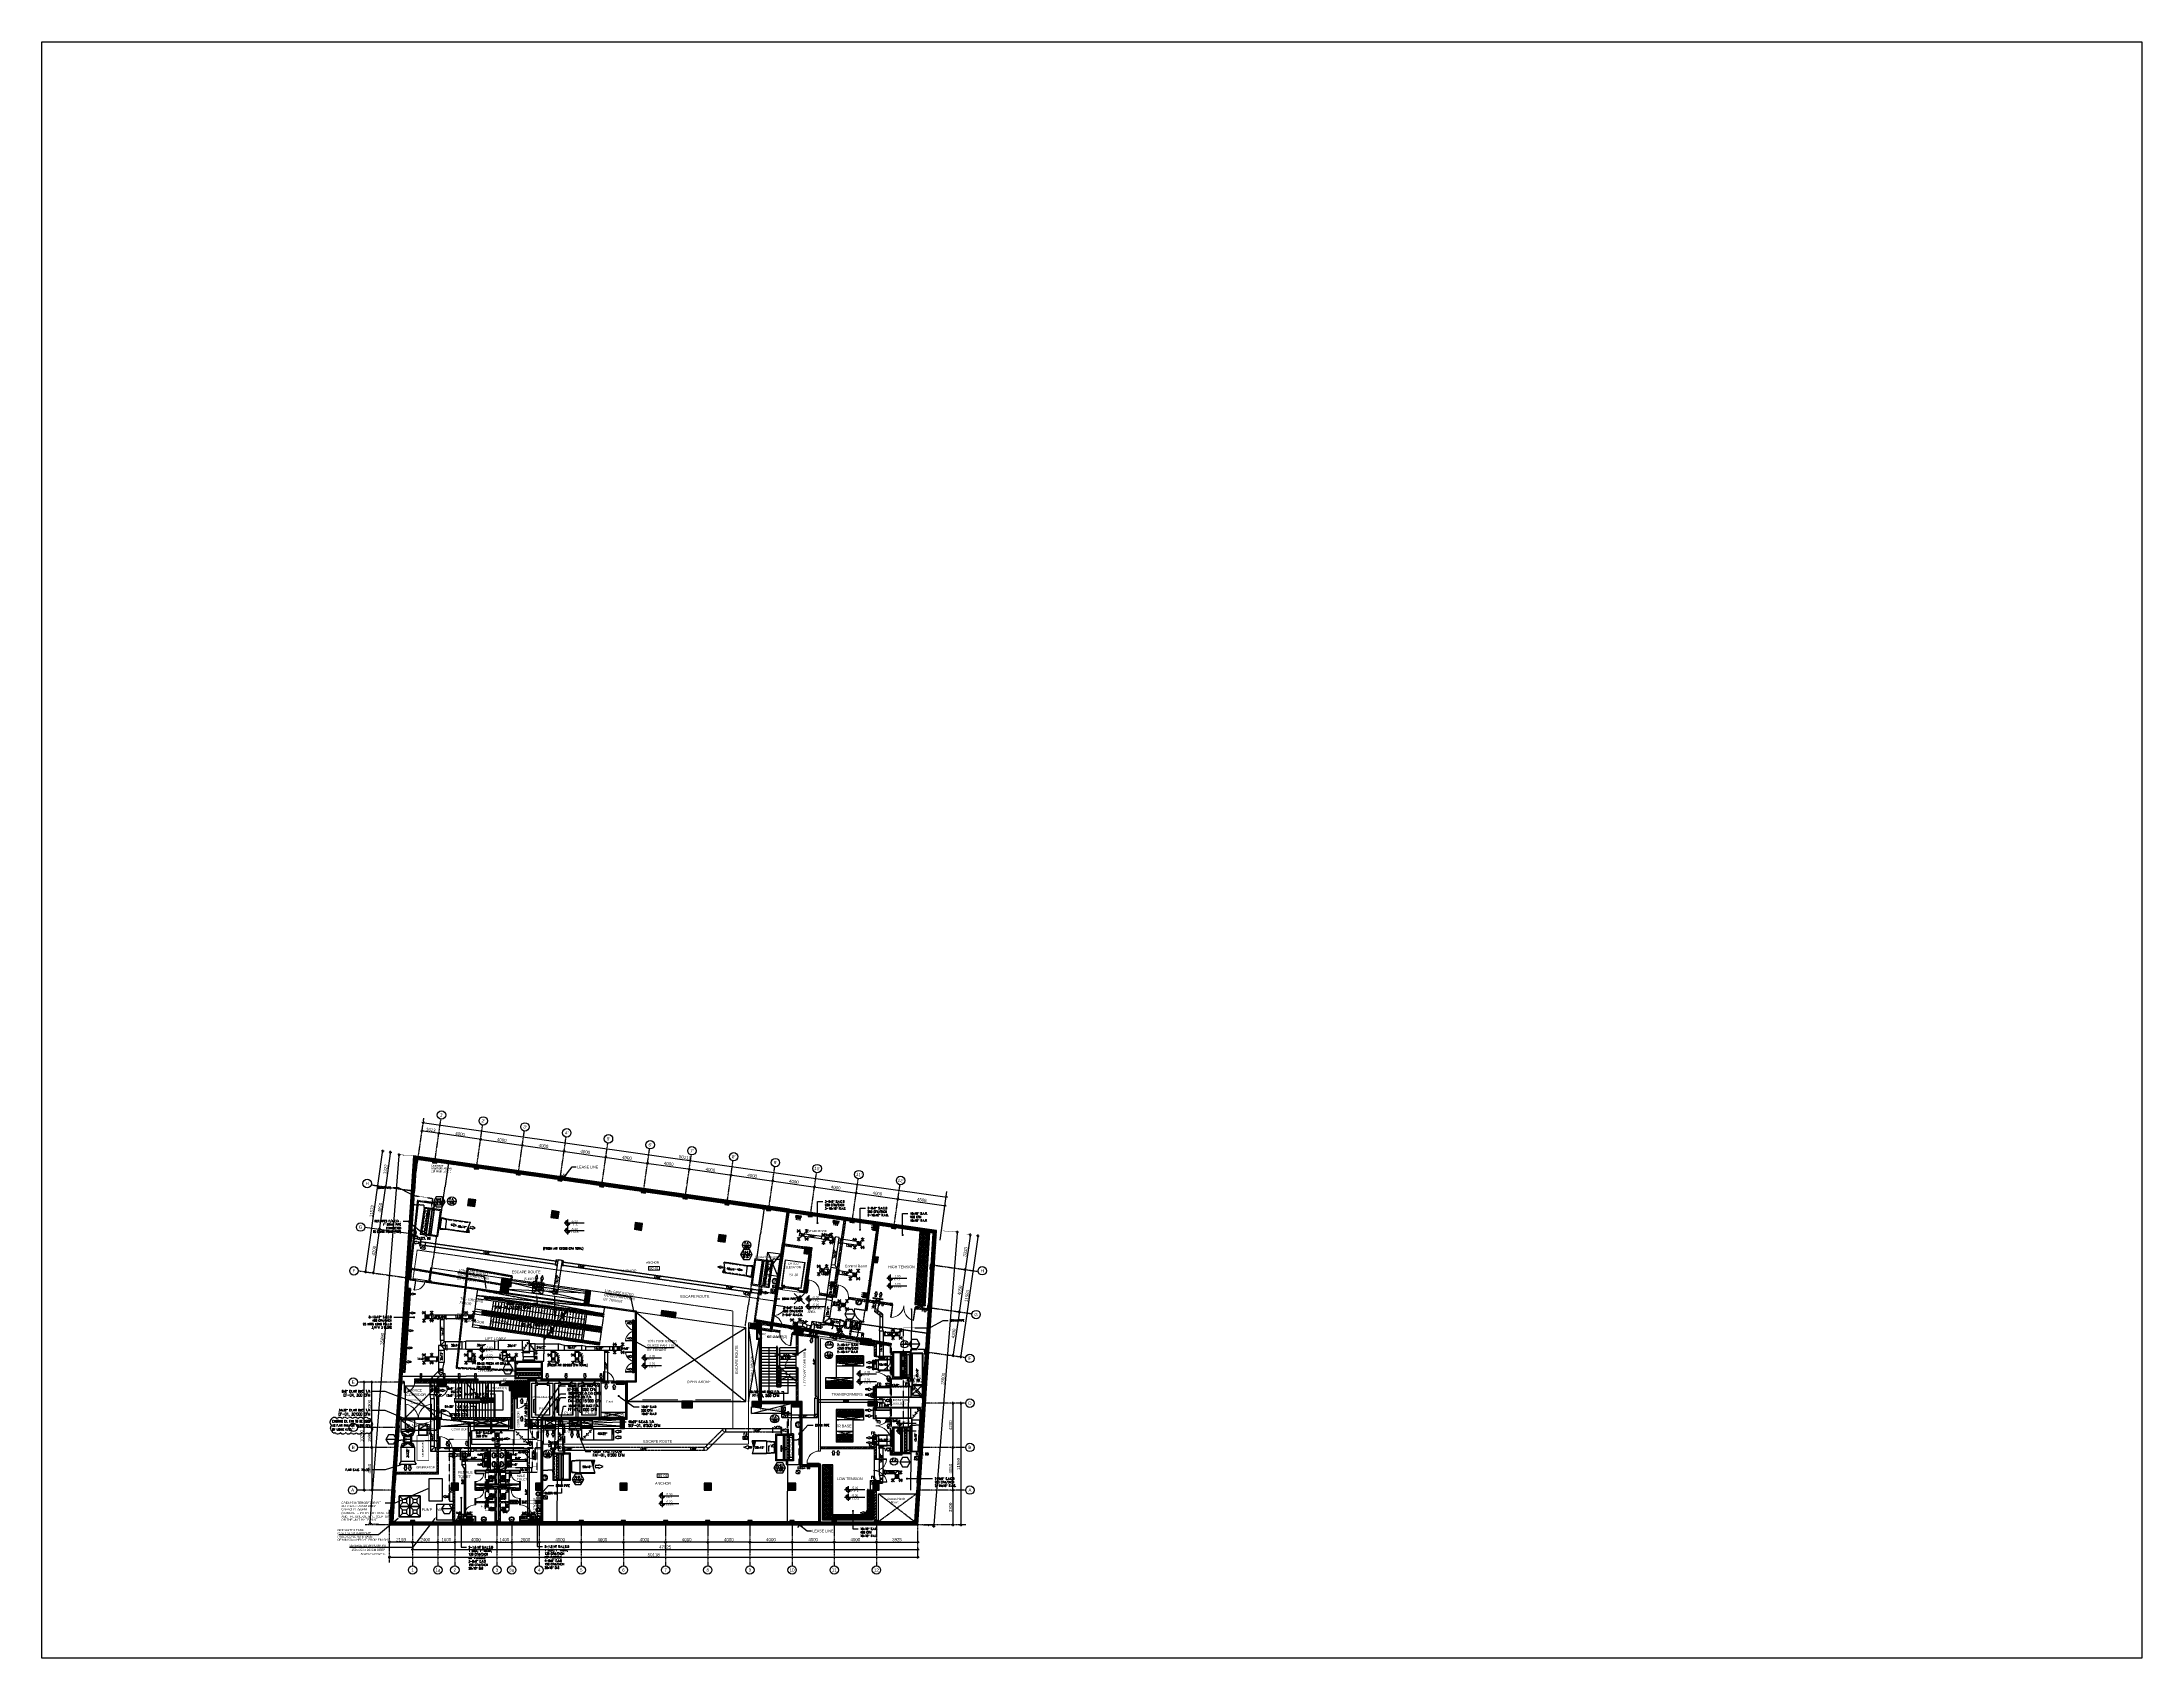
# Model space of a CAD drawing. Header units: inches. Extents: x 1152707 to 1351947, y 326920 to 480291.
import ezdxf
from ezdxf import colors
from ezdxf.entities.mleader import LeaderData, LeaderLine
from ezdxf.enums import TextEntityAlignment as Align
from ezdxf.math import Vec2, Vec3

# ---------------------------------------------------------------- set-up
doc = ezdxf.new("R2010")
doc.units = ezdxf.units.IN
doc.header["$MEASUREMENT"] = 0
for name, pattern in [('CENTER', [50.8, 31.75, -6.35, 6.35, -6.35]), ('DASHED', [19.05, 12.7, -6.35]), ('DASHED2', [9.525, 6.35, -3.175]), ('DOT2', [3.175, 0, -3.175]), ('HIDDEN', [9.525, 6.35, -3.175]), ('HIDDEN2', [4.7625, 3.175, -1.5875]), ('PHANTOM21', [1.25, 0.625, -0.125, 0.125, -0.125, 0.125, -0.125])]:
    doc.linetypes.add(name, pattern=pattern)
for name, color, linetype, lineweight in [('A-BLOCK', 43, 'Continuous', 13), ('A-CORD.PLUMB', 44, 'Continuous', 13), ('A-DOOR', 10, 'Continuous', 15), ('A-ELEVATOR', 54, 'Continuous', 5), ('A-GLASS', 4, 'Continuous', 5), ('A-HATCH CONCRETE', 254, 'Continuous', 5), ('A-LEASING LINE', 7, 'DASHED2', 9), ('A-LEASING NUMBER', 130, 'Continuous', 9), ('A-PROJECTION', 31, 'Continuous', 15), ('A-WALL CLADDING', 44, 'Continuous', 5), ('escape route', 8, 'HIDDEN', 15), ('wall hatch', 252, 'Continuous', 0)]:
    doc.layers.add(name, color=color, linetype=linetype, lineweight=lineweight)
for name, color, linetype in [('A-GYPS BOARD', 117, 'Continuous'), ('A-TEXT', 3, 'Continuous'), ('AC-Deffusers', 3, 'Continuous'), ('AC-Equipment', 2, 'Continuous'), ('AC-EXDUCT', 40, 'Continuous'), ('AC-Exhaust DUCT', 40, 'Continuous'), ('AC-Fresh DUCT', 100, 'Continuous'), ('AC-Ref PIPES', 3, 'Continuous'), ('AC-Return DUCT', 40, 'Continuous'), ('AC-SDUCT', 5, 'Continuous'), ('AC-Smoke Exhaust DUCT', 40, 'Continuous'), ('AC-Smoke Fresh DUCT', 30, 'Continuous'), ('AC-Supply  DUCT', 30, 'Continuous'), ('AC-TEXT', 3, 'Continuous'), ('AC-TEXT Equipment', 3, 'Continuous'), ('AC-TEXT Exhaust DUCT', 140, 'Continuous'), ('AC-TEXT Fresh DUCT', 140, 'Continuous'), ('AC-TXT', 3, 'Continuous'), ('Axis', 9, 'CENTER'), ('concrete', 253, 'Continuous'), ('copper pipe', 74, 'Continuous'), ('dim-axis', 15, 'Continuous'), ('dim2', 7, 'Continuous'), ('FFNEW', 252, 'Continuous'), ('GLAZ', 4, 'Continuous'), ('LGT ELEC', 252, 'Continuous'), ('P-FIRE-HOSE', 8, 'PHANTOM21'), ('P-FIRE-TXT', 181, 'Continuous'), ('P-PIPE-CWS', 80, 'Continuous'), ('P-PIPE-DRA', 40, 'Continuous'), ('S-COL', 210, 'Continuous'), ('S-WALL', 1, 'Continuous'), ('SHAFT', 7, 'Continuous'), ('stair', 1, 'Continuous'), ('STEEL', 5, 'Continuous'), ('TAXT', 3, 'Continuous'), ('TEXT', 181, 'Continuous'), ('TOI', 30, 'Continuous'), ('TRENCH', 8, 'Continuous'), ('VP', 8, 'Continuous'), ('WALL', 30, 'Continuous'), ('wall pod', 7, 'Continuous'), ('WS-PIPE-EQP', 6, 'Continuous')]:
    doc.layers.add(name, color=color, linetype=linetype)
doc.styles.add('1', font='romans.shx', dxfattribs={"width": 0.8, "height": 0.125})
doc.styles.add('AC_Duct', font='romans.shx', dxfattribs={"width": 0.8, "height": 0.2})
doc.styles.add('AC_Equipment', font='romans.shx', dxfattribs={"width": 0.75, "height": 0.3})
doc.styles.add('ARIAL', font='ARIALN.TTF')
doc.styles.add('ITALICT', font='italict')
doc.styles.get("Standard").update_dxf_attribs({"font": 'arial.ttf'})
doc.styles.add('style1', font='arial.ttf')
doc.dimstyles.new('DIM-100', dxfattribs={"dimscale": 150, "dimtxt": 2, "dimasz": 1, "dimexe": 0.75, "dimexo": 1, "dimgap": 0.5, "dimtad": 1, "dimdec": 0, "dimzin": 11, "dimdsep": 46, "dimtxsty": 'ARIAL', "dimblk": 'R', "dimcen": 2.5, "dimdle": 1, "dimclrd": 256, "dimclre": 256, "dimclrt": 256, "dimazin": 0, "dimtfac": 1, "dimtdec": 0, "dimtix": 1, "dimtmove": 2, "dimatfit": 3, "dimldrblk": 'R', "dimtolj": 1, "dimtzin": 3, "dimlwd": -1, "dimlwe": 13, "dimarcsym": 0})
doc.dimstyles.get("Standard").update_dxf_attribs({"dimtxt": 0.18, "dimasz": 0.18, "dimexe": 0.18, "dimexo": 0.0625, "dimgap": 0.09, "dimtad": 0, "dimtih": 1, "dimtoh": 1, "dimdec": 4, "dimzin": 0, "dimdsep": 46, "dimtxsty": 'Standard', "dimcen": 0.09, "dimadec": 0, "dimazin": 0, "dimtfac": 1, "dimtdec": 4, "dimtofl": 0, "dimtmove": 0, "dimatfit": 3, "dimfxl": 1, "dimtolj": 1, "dimtzin": 0, "dimarcsym": 0})
pattern_1 = [(45, (1341716.94, 266100.54), (-132.58252, 132.58252), []), (45, (1341805.33, 266100.54), (-132.58252, 132.58252), [])]
pattern_2 = [(45, (1341716.94, 266100.535), (-66.29126, 66.29126), []), (135, (1341716.94, 266100.535), (-66.29126, -66.29126), [])]
pattern_3 = [(45, (1341716.31, 266100.535), (-66.29126, 66.29126), []), (135, (1341716.31, 266100.535), (-66.29126, -66.29126), [])]
pattern_4 = [(45, (1341716.31, 266100.535), (-66.29126, 66.29126), []), (135, (1341716.31, 266100.535), (-66.29126, -66.29126), [])]
pattern_5 = [(45, (1178477.5, -15519.7), (-132.58252, 132.58252), []), (45, (1178565.88, -15519.7), (-132.58252, 132.58252), [])]
pattern_6 = [(45, (1178477.49, -15519.695), (-39.7747564, 39.7747564), []), (135, (1178477.49, -15519.695), (-39.7747564, -39.7747564), [])]
pattern_7 = [(45, (1178502.5, -15519.7), (-132.58252, 132.58252), []), (45, (1178590.88, -15519.7), (-132.58252, 132.58252), [])]
pattern_8 = [(45, (1178450.05, -15712.54), (-132.58252, 132.58252), []), (45, (1178538.44, -15712.54), (-132.58252, 132.58252), [])]
pattern_9 = [(45, (668727.61, -11434.84), (-88.388348, 88.388348), []), (135, (668727.61, -11434.84), (-88.388348, -88.388348), [])]
pattern_10 = [(45, (1178477.49, -15519.7), (-88.388348, 88.388348), []), (135, (1178477.49, -15519.7), (-88.388348, -88.388348), [])]
pattern_11 = [(45, (1178477.49, -15519.69), (-66.29126, 66.29126), []), (135, (1178477.49, -15519.69), (-66.29126, -66.29126), [])]
pattern_12 = [(45, (1178476.86, -15519.69), (-66.29126, 66.29126), []), (135, (1178476.86, -15519.69), (-66.29126, -66.29126), [])]
pattern_13 = [(45, (1178476.86, -15519.69), (-66.29126, 66.29126), []), (135, (1178476.86, -15519.69), (-66.29126, -66.29126), [])]

# ---------------------------------------------------------------- blocks, each defined once
blk = doc.blocks.new('R')
for p, q in [((-1.05, 0), (1.05, 0)), ((0, -1.05), (0, 1.05))]:
    blk.add_line(p, q)
at = {"color": 4, "lineweight": 13}
blk.add_line((-0.71, -0.71), (0.71, 0.71), dxfattribs=at)
blk = doc.blocks.new('*D110')
at = {"layer": 'Defpoints', "color": 0, "transparency": 16777216}
for p in [(1422494, 561167), (1424094, 561167), (1424094, 560825)]:
    blk.add_point(p, dxfattribs=at)
at = {"layer": 'dim-axis', "color": 251, "linetype": 'DOT2', "lineweight": 13, "transparency": 16777216}
for p, q in [((1422494, 561017), (1422494, 560712)), ((1424094, 561017), (1424094, 560712))]:
    blk.add_line(p, q, dxfattribs=at)
at = {"layer": 'dim-axis', "color": 251, "transparency": 16777216}
blk.add_line((1422614, 560825), (1423974, 560825), dxfattribs=at)
at = {"layer": 'dim-axis', "color": 251, "transparency": 16777216, "xscale": 120, "yscale": 120, "zscale": 120, "rotation": 180}
blk.add_blockref('R', (1422494, 560825), dxfattribs=at)
at = {"layer": 'dim-axis', "color": 251, "transparency": 16777216, "xscale": 120, "yscale": 120, "zscale": 120}
blk.add_blockref('R', (1424094, 560825), dxfattribs=at)
at = {"layer": 'dim-axis', "color": 251, "transparency": 16777216, "insert": (1423294, 561053), "char_height": 300, "attachment_point": 5, "style": 'ARIAL'}
blk.add_mtext('\\A1;1600', dxfattribs=at)
blk = doc.blocks.new('*D111')
at = {"layer": 'Defpoints', "color": 0, "transparency": 16777216}
for p in [(1428094, 561167), (1429494, 561274), (1429494, 560825)]:
    blk.add_point(p, dxfattribs=at)
at = {"layer": 'dim-axis', "color": 251, "linetype": 'DOT2', "lineweight": 13, "transparency": 16777216}
for p, q in [((1428094, 561017), (1428094, 560712)), ((1429494, 561124), (1429494, 560712))]:
    blk.add_line(p, q, dxfattribs=at)
at = {"layer": 'dim-axis', "color": 251, "transparency": 16777216}
blk.add_line((1428214, 560825), (1429374, 560825), dxfattribs=at)
at = {"layer": 'dim-axis', "color": 251, "transparency": 16777216, "xscale": 120, "yscale": 120, "zscale": 120, "rotation": 180}
blk.add_blockref('R', (1428094, 560825), dxfattribs=at)
at = {"layer": 'dim-axis', "color": 251, "transparency": 16777216, "xscale": 120, "yscale": 120, "zscale": 120}
blk.add_blockref('R', (1429494, 560825), dxfattribs=at)
at = {"layer": 'dim-axis', "color": 251, "transparency": 16777216, "insert": (1428794, 561053), "char_height": 300, "attachment_point": 5, "style": 'ARIAL'}
blk.add_mtext('\\A1;1400', dxfattribs=at)
blk = doc.blocks.new('*D112')
at = {"layer": 'Defpoints', "color": 0, "transparency": 16777216}
for p in [(1416228, 571709), (1416228, 571709), (1416262, 569809)]:
    blk.add_point(p, dxfattribs=at)
at = {"layer": 'dim-axis', "color": 251, "linetype": 'DOT2', "lineweight": 13, "transparency": 16777216}
for p, q in [((1416078, 571709), (1416115, 571709)), ((1416112, 569809), (1416115, 569809))]:
    blk.add_line(p, q, dxfattribs=at)
at = {"layer": 'dim-axis', "color": 251, "transparency": 16777216}
blk.add_line((1416228, 569929), (1416228, 571589), dxfattribs=at)
at = {"layer": 'dim-axis', "color": 251, "transparency": 16777216, "xscale": 120, "yscale": 120, "zscale": 120}
for p, rotation in [((1416228, 571709), 90), ((1416228, 569809), 270)]:
    blk.add_blockref('R', p, dxfattribs=dict(at, rotation=rotation))
at = {"layer": 'dim-axis', "color": 251, "transparency": 16777216, "insert": (1416000, 570759), "char_height": 300, "attachment_point": 5, "rotation": 90, "style": 'ARIAL'}
blk.add_mtext('\\A1;1900', dxfattribs=at)
blk = doc.blocks.new('*D113')
at = {"layer": 'Defpoints', "color": 0, "transparency": 16777216}
for p in [(1420983, 599836), (1420983, 599836), (1422567, 599511)]:
    blk.add_point(p, dxfattribs=at)
at = {"layer": 'dim-axis', "color": 251, "linetype": 'DOT2', "lineweight": 13, "transparency": 16777216}
for p, q in [((1420962, 599687), (1420967, 599724)), ((1422588, 599660), (1422597, 599719))]:
    blk.add_line(p, q, dxfattribs=at)
at = {"layer": 'dim-axis', "color": 251, "transparency": 16777216}
blk.add_line((1422462, 599624), (1421102, 599819), dxfattribs=at)
at = {"layer": 'dim-axis', "color": 251, "transparency": 16777216, "xscale": 120, "yscale": 120, "zscale": 120}
for p, rotation in [((1420983, 599836), 171.8736112541112), ((1422581, 599607), 351.8736112541112)]:
    blk.add_blockref('R', p, dxfattribs=dict(at, rotation=rotation))
at = {"layer": 'dim-axis', "color": 251, "transparency": 16777216, "insert": (1421814, 599947), "char_height": 300, "attachment_point": 5, "rotation": 351.87361, "style": 'ARIAL'}
blk.add_mtext('\\A1;1613', dxfattribs=at)
blk = doc.blocks.new('*D114')
at = {"layer": 'Defpoints', "color": 0, "transparency": 16777216}
for p in [(1426500, 598759), (1430500, 598477), (1430500, 598477)]:
    blk.add_point(p, dxfattribs=at)
at = {"layer": 'dim-axis', "color": 251, "linetype": 'DOT2', "lineweight": 13, "transparency": 16777216}
for p, q in [((1426521, 598908), (1426556, 599153)), ((1430522, 598625), (1430516, 598588))]:
    blk.add_line(p, q, dxfattribs=at)
at = {"layer": 'dim-axis', "color": 251, "transparency": 16777216}
blk.add_line((1426659, 599025), (1430382, 598494), dxfattribs=at)
at = {"layer": 'dim-axis', "color": 251, "transparency": 16777216, "xscale": 120, "yscale": 120, "zscale": 120}
for p, rotation in [((1426540, 599042), 171.8736112541112), ((1430500, 598477), 351.8736112541112)]:
    blk.add_blockref('R', p, dxfattribs=dict(at, rotation=rotation))
at = {"layer": 'dim-axis', "color": 251, "transparency": 16777216, "insert": (1428553, 598985), "char_height": 300, "attachment_point": 5, "rotation": 351.87361, "style": 'ARIAL'}
blk.add_mtext('\\A1;4000', dxfattribs=at)
blk = doc.blocks.new('*D115')
at = {"layer": 'Defpoints', "color": 0, "transparency": 16777216}
for p in [(1434460, 597911), (1434460, 597911), (1430284, 596961)]:
    blk.add_point(p, dxfattribs=at)
at = {"layer": 'dim-axis', "color": 251, "linetype": 'DOT2', "lineweight": 13, "transparency": 16777216}
for p, q in [((1430305, 597110), (1430516, 598588)), ((1434481, 598060), (1434476, 598023))]:
    blk.add_line(p, q, dxfattribs=at)
at = {"layer": 'dim-axis', "color": 251, "transparency": 16777216}
blk.add_line((1430619, 598460), (1434341, 597928), dxfattribs=at)
at = {"layer": 'dim-axis', "color": 251, "transparency": 16777216, "xscale": 120, "yscale": 120, "zscale": 120}
for p, rotation in [((1430500, 598477), 171.8736112541112), ((1434460, 597911), 351.8736112541112)]:
    blk.add_blockref('R', p, dxfattribs=dict(at, rotation=rotation))
at = {"layer": 'dim-axis', "color": 251, "transparency": 16777216, "insert": (1432513, 598420), "char_height": 300, "attachment_point": 5, "rotation": 351.87361, "style": 'ARIAL'}
blk.add_mtext('\\A1;4000', dxfattribs=at)
blk = doc.blocks.new('*D116')
at = {"layer": 'Defpoints', "color": 0, "transparency": 16777216}
for p in [(1434244, 596396), (1438420, 597346), (1438420, 597346)]:
    blk.add_point(p, dxfattribs=at)
at = {"layer": 'dim-axis', "color": 251, "linetype": 'DOT2', "lineweight": 13, "transparency": 16777216}
for p, q in [((1434265, 596544), (1434476, 598023)), ((1438441, 597494), (1438436, 597457))]:
    blk.add_line(p, q, dxfattribs=at)
at = {"layer": 'dim-axis', "color": 251, "transparency": 16777216}
blk.add_line((1434579, 597894), (1438301, 597363), dxfattribs=at)
at = {"layer": 'dim-axis', "color": 251, "transparency": 16777216, "xscale": 120, "yscale": 120, "zscale": 120}
for p, rotation in [((1434460, 597911), 171.8736112541112), ((1438420, 597346), 351.8736112541112)]:
    blk.add_blockref('R', p, dxfattribs=dict(at, rotation=rotation))
at = {"layer": 'dim-axis', "color": 251, "transparency": 16777216, "insert": (1436472, 597854), "char_height": 300, "attachment_point": 5, "rotation": 351.87361, "style": 'ARIAL'}
blk.add_mtext('\\A1;4000', dxfattribs=at)
blk = doc.blocks.new('*D117')
at = {"layer": 'Defpoints', "color": 0, "transparency": 16777216}
for p in [(1438420, 597346), (1442380, 596781), (1442380, 596780)]:
    blk.add_point(p, dxfattribs=at)
at = {"layer": 'dim-axis', "color": 251, "linetype": 'DOT2', "lineweight": 13, "transparency": 16777216}
for p, q in [((1438441, 597494), (1438436, 597457)), ((1442359, 596632), (1442364, 596669))]:
    blk.add_line(p, q, dxfattribs=at)
at = {"layer": 'dim-axis', "color": 251, "transparency": 16777216}
blk.add_line((1438539, 597329), (1442261, 596797), dxfattribs=at)
at = {"layer": 'dim-axis', "color": 251, "transparency": 16777216, "xscale": 120, "yscale": 120, "zscale": 120}
for p, rotation in [((1438420, 597346), 171.8736112541112), ((1442380, 596780), 351.8736112541112)]:
    blk.add_blockref('R', p, dxfattribs=dict(at, rotation=rotation))
at = {"layer": 'dim-axis', "color": 251, "transparency": 16777216, "insert": (1440432, 597289), "char_height": 300, "attachment_point": 5, "rotation": 351.87361, "style": 'ARIAL'}
blk.add_mtext('\\A1;4000', dxfattribs=at)
blk = doc.blocks.new('*D118')
at = {"layer": 'Defpoints', "color": 0, "transparency": 16777216}
for p in [(1446339, 596215), (1446339, 596215), (1442163, 595265)]:
    blk.add_point(p, dxfattribs=at)
at = {"layer": 'dim-axis', "color": 251, "linetype": 'DOT2', "lineweight": 13, "transparency": 16777216}
for p, q in [((1442185, 595414), (1442396, 596892)), ((1446318, 596067), (1446323, 596104))]:
    blk.add_line(p, q, dxfattribs=at)
at = {"layer": 'dim-axis', "color": 251, "transparency": 16777216}
blk.add_line((1442499, 596763), (1446221, 596232), dxfattribs=at)
at = {"layer": 'dim-axis', "color": 251, "transparency": 16777216, "xscale": 120, "yscale": 120, "zscale": 120}
for p, rotation in [((1442380, 596780), 171.8736112541112), ((1446339, 596215), 351.8736112541112)]:
    blk.add_blockref('R', p, dxfattribs=dict(at, rotation=rotation))
at = {"layer": 'dim-axis', "color": 251, "transparency": 16777216, "insert": (1444392, 596724), "char_height": 300, "attachment_point": 5, "rotation": 351.87361, "style": 'ARIAL'}
blk.add_mtext('\\A1;4000', dxfattribs=at)
blk = doc.blocks.new('*D119')
at = {"layer": 'Defpoints', "color": 0, "transparency": 16777216}
for p in [(1416228, 576009), (1417426, 576009), (1417426, 571709)]:
    blk.add_point(p, dxfattribs=at)
at = {"layer": 'dim-axis', "color": 251, "linetype": 'DOT2', "lineweight": 13, "transparency": 16777216}
for p, q in [((1417276, 576009), (1416115, 576009)), ((1417276, 571709), (1416115, 571709))]:
    blk.add_line(p, q, dxfattribs=at)
at = {"layer": 'dim-axis', "color": 251, "transparency": 16777216}
blk.add_line((1416228, 571829), (1416228, 575889), dxfattribs=at)
at = {"layer": 'dim-axis', "color": 251, "transparency": 16777216, "xscale": 120, "yscale": 120, "zscale": 120}
for p, rotation in [((1416228, 576009), 90), ((1416228, 571709), 270)]:
    blk.add_blockref('R', p, dxfattribs=dict(at, rotation=rotation))
at = {"layer": 'dim-axis', "color": 251, "transparency": 16777216, "insert": (1416000, 573859), "char_height": 300, "attachment_point": 5, "rotation": 90, "style": 'ARIAL'}
blk.add_mtext('\\A1;4300', dxfattribs=at)
blk = doc.blocks.new('*D120')
at = {"layer": 'Defpoints', "color": 0, "transparency": 16777216}
for p in [(1472526, 590047), (1472055, 586747), (1472522, 586681)]:
    blk.add_point(p, dxfattribs=at)
at = {"layer": 'dim-axis', "color": 251, "transparency": 16777216}
blk.add_line((1472976, 589861), (1472539, 586800), dxfattribs=at)
at = {"layer": 'dim-axis', "color": 251, "linetype": 'DOT2', "lineweight": 13, "transparency": 16777216}
for p, q in [((1472675, 590025), (1473104, 589964)), ((1472204, 586726), (1472633, 586665))]:
    blk.add_line(p, q, dxfattribs=at)
at = {"layer": 'dim-axis', "color": 251, "transparency": 16777216, "xscale": 120, "yscale": 120, "zscale": 120}
for p, rotation in [((1472993, 589980), 81.87732561324607), ((1472522, 586681), 261.8773256132461)]:
    blk.add_blockref('R', p, dxfattribs=dict(at, rotation=rotation))
at = {"layer": 'dim-axis', "color": 251, "transparency": 16777216, "insert": (1472531, 588363), "char_height": 300, "attachment_point": 5, "rotation": 81.87733, "style": 'ARIAL'}
blk.add_mtext('\\A1;3333', dxfattribs=at)
blk = doc.blocks.new('*D121')
at = {"layer": 'Defpoints', "color": 0, "transparency": 16777216}
for p in [(1472055, 586747), (1471950, 582671), (1471950, 582671)]:
    blk.add_point(p, dxfattribs=at)
at = {"layer": 'dim-axis', "color": 251, "transparency": 16777216}
blk.add_line((1472505, 586562), (1471967, 582790), dxfattribs=at)
at = {"layer": 'dim-axis', "color": 251, "linetype": 'DOT2', "lineweight": 13, "transparency": 16777216}
for p, q in [((1472204, 586726), (1472633, 586665)), ((1471801, 582693), (1471838, 582687))]:
    blk.add_line(p, q, dxfattribs=at)
at = {"layer": 'dim-axis', "color": 251, "transparency": 16777216, "xscale": 120, "yscale": 120, "zscale": 120}
for p, rotation in [((1472522, 586681), 81.87732904779527), ((1471950, 582671), 261.8773290477953)]:
    blk.add_blockref('R', p, dxfattribs=dict(at, rotation=rotation))
at = {"layer": 'dim-axis', "color": 251, "transparency": 16777216, "insert": (1472010, 584708), "char_height": 300, "attachment_point": 5, "rotation": 81.87733, "style": 'ARIAL'}
blk.add_mtext('\\A1;4050', dxfattribs=at)
blk = doc.blocks.new('*D122')
at = {"layer": 'Defpoints', "color": 0, "transparency": 16777216}
for p in [(1471950, 582671), (1471356, 578514), (1471356, 578514)]:
    blk.add_point(p, dxfattribs=at)
at = {"layer": 'dim-axis', "color": 251, "transparency": 16777216}
blk.add_line((1471933, 582553), (1471373, 578632), dxfattribs=at)
at = {"layer": 'dim-axis', "color": 251, "linetype": 'DOT2', "lineweight": 13, "transparency": 16777216}
for p, q in [((1472098, 582650), (1472061, 582656)), ((1471505, 578492), (1471468, 578498))]:
    blk.add_line(p, q, dxfattribs=at)
at = {"layer": 'dim-axis', "color": 251, "transparency": 16777216, "xscale": 120, "yscale": 120, "zscale": 120}
for p, rotation in [((1471950, 582671), 81.87732904779527), ((1471356, 578514), 261.8773290477953)]:
    blk.add_blockref('R', p, dxfattribs=dict(at, rotation=rotation))
at = {"layer": 'dim-axis', "color": 251, "transparency": 16777216, "insert": (1471427, 580625), "char_height": 300, "attachment_point": 5, "rotation": 81.87733, "style": 'ARIAL'}
blk.add_mtext('\\A1;4200', dxfattribs=at)
blk = doc.blocks.new('*D123')
at = {"layer": 'Defpoints', "color": 0, "transparency": 16777216}
for p in [(1422581, 599607), (1422581, 599607), (1426540, 599042)]:
    blk.add_point(p, dxfattribs=at)
at = {"layer": 'dim-axis', "color": 251, "linetype": 'DOT2', "lineweight": 13, "transparency": 16777216}
for p, q in [((1422559, 599459), (1422565, 599496)), ((1426519, 598894), (1426525, 598931))]:
    blk.add_line(p, q, dxfattribs=at)
at = {"layer": 'dim-axis', "color": 251, "transparency": 16777216}
blk.add_line((1426422, 599059), (1422699, 599591), dxfattribs=at)
at = {"layer": 'dim-axis', "color": 251, "transparency": 16777216, "xscale": 120, "yscale": 120, "zscale": 120}
for p, rotation in [((1422581, 599607), 171.8736112541112), ((1426540, 599042), 351.8736112541112)]:
    blk.add_blockref('R', p, dxfattribs=dict(at, rotation=rotation))
at = {"layer": 'dim-axis', "color": 251, "transparency": 16777216, "insert": (1424593, 599551), "char_height": 300, "attachment_point": 5, "rotation": 351.87361, "style": 'ARIAL'}
blk.add_mtext('\\A1;4000', dxfattribs=at)
blk = doc.blocks.new('*D124')
at = {"layer": 'Defpoints', "color": 0, "transparency": 16777216}
for p in [(1417876, 569809), (1416228, 565759), (1417876, 565759)]:
    blk.add_point(p, dxfattribs=at)
at = {"layer": 'dim-axis', "color": 251, "linetype": 'DOT2', "lineweight": 13, "transparency": 16777216}
for p, q in [((1417726, 569809), (1416115, 569809)), ((1417726, 565759), (1416115, 565759))]:
    blk.add_line(p, q, dxfattribs=at)
at = {"layer": 'dim-axis', "color": 251, "transparency": 16777216}
blk.add_line((1416228, 569689), (1416228, 565879), dxfattribs=at)
at = {"layer": 'dim-axis', "color": 251, "transparency": 16777216, "xscale": 120, "yscale": 120, "zscale": 120}
for p, rotation in [((1416228, 569809), 90), ((1416228, 565759), 270)]:
    blk.add_blockref('R', p, dxfattribs=dict(at, rotation=rotation))
at = {"layer": 'dim-axis', "color": 251, "transparency": 16777216, "insert": (1416000, 567784), "char_height": 300, "attachment_point": 5, "rotation": 90, "style": 'ARIAL'}
blk.add_mtext('\\A1;4050', dxfattribs=at)
blk = doc.blocks.new('*D125')
at = {"layer": 'Defpoints', "color": 0, "transparency": 16777216}
for p in [(1420642, 597441), (1470715, 593565), (1470260, 590370)]:
    blk.add_point(p, dxfattribs=at)
at = {"layer": 'dim-axis', "color": 251, "linetype": 'DOT2', "lineweight": 13, "transparency": 16777216}
for p, q in [((1420663, 597590), (1421113, 600748)), ((1470281, 590519), (1470731, 593676))]:
    blk.add_line(p, q, dxfattribs=at)
at = {"layer": 'dim-axis', "color": 251, "transparency": 16777216}
blk.add_line((1421216, 600619), (1470596, 593582), dxfattribs=at)
at = {"layer": 'dim-axis', "color": 251, "transparency": 16777216, "xscale": 120, "yscale": 120, "zscale": 120}
for p, rotation in [((1421097, 600636), 171.8890881608404), ((1470715, 593565), 351.8890881608405)]:
    blk.add_blockref('R', p, dxfattribs=dict(at, rotation=rotation))
at = {"layer": 'dim-axis', "color": 251, "transparency": 16777216, "insert": (1445938, 597327), "char_height": 300, "attachment_point": 5, "rotation": 351.88909, "style": 'ARIAL'}
blk.add_mtext('\\A1;50119', dxfattribs=at)
blk = doc.blocks.new('*D126')
at = {"layer": 'Defpoints', "color": 0, "transparency": 16777216}
for p in [(1473731, 589875), (1472094, 578408), (1472094, 578408)]:
    blk.add_point(p, dxfattribs=at)
at = {"layer": 'dim-axis', "color": 251, "transparency": 16777216}
blk.add_line((1473714, 589756), (1472111, 578527), dxfattribs=at)
at = {"layer": 'dim-axis', "color": 251, "linetype": 'DOT2', "lineweight": 13, "transparency": 16777216}
for p, q in [((1473582, 589896), (1473620, 589891)), ((1471946, 578429), (1471983, 578424))]:
    blk.add_line(p, q, dxfattribs=at)
at = {"layer": 'dim-axis', "color": 251, "transparency": 16777216, "xscale": 120, "yscale": 120, "zscale": 120}
for p, rotation in [((1473731, 589875), 81.87726641554076), ((1472094, 578408), 261.8772664155408)]:
    blk.add_blockref('R', p, dxfattribs=dict(at, rotation=rotation))
at = {"layer": 'dim-axis', "color": 251, "transparency": 16777216, "insert": (1472687, 584174), "char_height": 300, "attachment_point": 5, "rotation": 81.87727, "style": 'ARIAL'}
blk.add_mtext('\\A1;11583', dxfattribs=at)
blk = doc.blocks.new('*D127')
at = {"layer": 'Defpoints', "color": 0, "transparency": 16777216}
for p in [(1472112, 574009), (1472112, 562459), (1472112, 562459)]:
    blk.add_point(p, dxfattribs=at)
at = {"layer": 'dim-axis', "color": 251, "linetype": 'DOT2', "lineweight": 13, "transparency": 16777216}
for p, q in [((1471962, 574009), (1472000, 574009)), ((1471962, 562459), (1472000, 562459))]:
    blk.add_line(p, q, dxfattribs=at)
at = {"layer": 'dim-axis', "color": 251, "transparency": 16777216}
blk.add_line((1472112, 573889), (1472112, 562579), dxfattribs=at)
at = {"layer": 'dim-axis', "color": 251, "transparency": 16777216, "xscale": 120, "yscale": 120, "zscale": 120}
for p, rotation in [((1472112, 574009), 90), ((1472112, 562459), 270)]:
    blk.add_blockref('R', p, dxfattribs=dict(at, rotation=rotation))
at = {"layer": 'dim-axis', "color": 251, "transparency": 16777216, "insert": (1471884, 568234), "char_height": 300, "attachment_point": 5, "rotation": 90, "style": 'ARIAL'}
blk.add_mtext('\\A1;11550', dxfattribs=at)
blk = doc.blocks.new('*D128')
at = {"layer": 'Defpoints', "color": 0, "transparency": 16777216}
for p in [(1417261, 597924), (1417261, 597924), (1415626, 586468)]:
    blk.add_point(p, dxfattribs=at)
at = {"layer": 'dim-axis', "color": 251, "transparency": 16777216}
blk.add_line((1415643, 586586), (1417244, 597805), dxfattribs=at)
at = {"layer": 'dim-axis', "color": 251, "linetype": 'DOT2', "lineweight": 13, "transparency": 16777216}
for p, q in [((1417113, 597945), (1417150, 597940)), ((1415478, 586489), (1415515, 586484))]:
    blk.add_line(p, q, dxfattribs=at)
at = {"layer": 'dim-axis', "color": 251, "transparency": 16777216, "xscale": 120, "yscale": 120, "zscale": 120}
for p, rotation in [((1417261, 597924), 81.8772662833131), ((1415626, 586468), 261.8772662833131)]:
    blk.add_blockref('R', p, dxfattribs=dict(at, rotation=rotation))
at = {"layer": 'dim-axis', "color": 251, "transparency": 16777216, "insert": (1416218, 592228), "char_height": 300, "attachment_point": 5, "rotation": 81.87727, "style": 'ARIAL'}
blk.add_mtext('\\A1;11572', dxfattribs=at)
blk = doc.blocks.new('*D129')
at = {"layer": 'Defpoints', "color": 0, "transparency": 16777216}
for p in [(1417989, 597820), (1417520, 594531), (1417520, 594531)]:
    blk.add_point(p, dxfattribs=at)
at = {"layer": 'dim-axis', "color": 251, "linetype": 'DOT2', "lineweight": 13, "transparency": 16777216}
for p, q in [((1417840, 597841), (1417878, 597836)), ((1417371, 594552), (1417408, 594547))]:
    blk.add_line(p, q, dxfattribs=at)
at = {"layer": 'dim-axis', "color": 251, "transparency": 16777216}
blk.add_line((1417972, 597701), (1417537, 594650), dxfattribs=at)
at = {"layer": 'dim-axis', "color": 251, "transparency": 16777216, "xscale": 120, "yscale": 120, "zscale": 120}
for p, rotation in [((1417989, 597820), 81.87726634256052), ((1417520, 594531), 261.8772663425605)]:
    blk.add_blockref('R', p, dxfattribs=dict(at, rotation=rotation))
at = {"layer": 'dim-axis', "color": 251, "transparency": 16777216, "insert": (1417528, 596208), "char_height": 300, "attachment_point": 5, "rotation": 81.87727, "style": 'ARIAL'}
blk.add_mtext('\\A1;3322', dxfattribs=at)
blk = doc.blocks.new('*D130')
at = {"layer": 'Defpoints', "color": 0, "transparency": 16777216}
for p in [(1417520, 594531), (1416947, 590522), (1416947, 590522)]:
    blk.add_point(p, dxfattribs=at)
at = {"layer": 'dim-axis', "color": 251, "transparency": 16777216}
blk.add_line((1417503, 594412), (1416964, 590640), dxfattribs=at)
at = {"layer": 'dim-axis', "color": 251, "linetype": 'DOT2', "lineweight": 13, "transparency": 16777216}
for p, q in [((1417371, 594552), (1417408, 594547)), ((1416799, 590543), (1416836, 590538))]:
    blk.add_line(p, q, dxfattribs=at)
at = {"layer": 'dim-axis', "color": 251, "transparency": 16777216, "xscale": 120, "yscale": 120, "zscale": 120}
for p, rotation in [((1417520, 594531), 81.87726634670558), ((1416947, 590522), 261.8772663467056)]:
    blk.add_blockref('R', p, dxfattribs=dict(at, rotation=rotation))
at = {"layer": 'dim-axis', "color": 251, "transparency": 16777216, "insert": (1417008, 592559), "char_height": 300, "attachment_point": 5, "rotation": 81.87727, "style": 'ARIAL'}
blk.add_mtext('\\A1;4050', dxfattribs=at)
blk = doc.blocks.new('*D131')
at = {"layer": 'Defpoints', "color": 0, "transparency": 16777216}
for p in [(1416947, 590522), (1416354, 586364), (1416354, 586364)]:
    blk.add_point(p, dxfattribs=at)
at = {"layer": 'dim-axis', "color": 251, "transparency": 16777216}
blk.add_line((1416930, 590403), (1416371, 586483), dxfattribs=at)
at = {"layer": 'dim-axis', "color": 251, "linetype": 'DOT2', "lineweight": 13, "transparency": 16777216}
for p, q in [((1416799, 590543), (1416836, 590538)), ((1416205, 586385), (1416243, 586380))]:
    blk.add_line(p, q, dxfattribs=at)
at = {"layer": 'dim-axis', "color": 251, "transparency": 16777216, "xscale": 120, "yscale": 120, "zscale": 120}
for p, rotation in [((1416947, 590522), 81.87726634670558), ((1416354, 586364), 261.8772663467056)]:
    blk.add_blockref('R', p, dxfattribs=dict(at, rotation=rotation))
at = {"layer": 'dim-axis', "color": 251, "transparency": 16777216, "insert": (1416425, 588475), "char_height": 300, "attachment_point": 5, "rotation": 81.87727, "style": 'ARIAL'}
blk.add_mtext('\\A1;4200', dxfattribs=at)
blk = doc.blocks.new('*D132')
at = {"layer": 'Defpoints', "color": 0, "transparency": 16777216}
for p in [(1415500, 576009), (1415500, 576009), (1415500, 565759)]:
    blk.add_point(p, dxfattribs=at)
at = {"layer": 'dim-axis', "color": 251, "linetype": 'DOT2', "lineweight": 13, "transparency": 16777216}
for p, q in [((1415350, 576009), (1415388, 576009)), ((1415350, 565759), (1415388, 565759))]:
    blk.add_line(p, q, dxfattribs=at)
at = {"layer": 'dim-axis', "color": 251, "transparency": 16777216}
blk.add_line((1415500, 565879), (1415500, 575889), dxfattribs=at)
at = {"layer": 'dim-axis', "color": 251, "transparency": 16777216, "xscale": 120, "yscale": 120, "zscale": 120}
for p, rotation in [((1415500, 576009), 90), ((1415500, 565759), 270)]:
    blk.add_blockref('R', p, dxfattribs=dict(at, rotation=rotation))
at = {"layer": 'dim-axis', "color": 251, "transparency": 16777216, "insert": (1415272, 570884), "char_height": 300, "attachment_point": 5, "rotation": 90, "style": 'ARIAL'}
blk.add_mtext('\\A1;10250', dxfattribs=at)
blk = doc.blocks.new('*D133')
at = {"layer": 'Defpoints', "color": 0, "transparency": 16777216}
for p in [(1420094, 560045), (1468019, 560121), (1468019, 560045)]:
    blk.add_point(p, dxfattribs=at)
at = {"layer": 'dim-axis', "color": 251, "linetype": 'DOT2', "lineweight": 13, "transparency": 16777216}
for p, q in [((1420094, 560195), (1420094, 560233)), ((1468019, 560195), (1468019, 560233))]:
    blk.add_line(p, q, dxfattribs=at)
at = {"layer": 'dim-axis', "color": 251, "transparency": 16777216}
blk.add_line((1420214, 560121), (1467899, 560121), dxfattribs=at)
at = {"layer": 'dim-axis', "color": 251, "transparency": 16777216, "xscale": 120, "yscale": 120, "zscale": 120, "rotation": 180}
blk.add_blockref('R', (1420094, 560121), dxfattribs=at)
at = {"layer": 'dim-axis', "color": 251, "transparency": 16777216, "xscale": 120, "yscale": 120, "zscale": 120}
blk.add_blockref('R', (1468019, 560121), dxfattribs=at)
at = {"layer": 'dim-axis', "color": 251, "transparency": 16777216, "insert": (1444057, 560349), "char_height": 300, "attachment_point": 5, "style": 'ARIAL'}
blk.add_mtext('\\A1;47925', dxfattribs=at)
blk = doc.blocks.new('*D100')
at = {"layer": 'Defpoints', "color": 0, "transparency": 16777216}
for p in [(1446339, 596215), (1450492, 597002), (1450299, 595650)]:
    blk.add_point(p, dxfattribs=at)
at = {"layer": 'dim-axis', "color": 251, "linetype": 'DOT2', "lineweight": 13, "transparency": 16777216}
for p, q in [((1446318, 596067), (1446323, 596104)), ((1450471, 596853), (1450283, 595538))]:
    blk.add_line(p, q, dxfattribs=at)
at = {"layer": 'dim-axis', "color": 251, "transparency": 16777216}
blk.add_line((1446458, 596198), (1450180, 595666), dxfattribs=at)
at = {"layer": 'dim-axis', "color": 251, "transparency": 16777216, "xscale": 120, "yscale": 120, "zscale": 120}
for p, rotation in [((1446339, 596215), 171.8736112541112), ((1450299, 595650), 351.8736112541112)]:
    blk.add_blockref('R', p, dxfattribs=dict(at, rotation=rotation))
at = {"layer": 'dim-axis', "color": 251, "transparency": 16777216, "insert": (1448352, 596158), "char_height": 300, "attachment_point": 5, "rotation": 351.87361, "style": 'ARIAL'}
blk.add_mtext('\\A1;4000', dxfattribs=at)
blk = doc.blocks.new('*D101')
at = {"layer": 'Defpoints', "color": 0, "transparency": 16777216}
for p in [(1450492, 597002), (1454452, 596437), (1454259, 595084)]:
    blk.add_point(p, dxfattribs=at)
at = {"layer": 'dim-axis', "color": 251, "linetype": 'DOT2', "lineweight": 13, "transparency": 16777216}
for p, q in [((1450471, 596853), (1450283, 595538)), ((1454431, 596288), (1454243, 594973))]:
    blk.add_line(p, q, dxfattribs=at)
at = {"layer": 'dim-axis', "color": 251, "transparency": 16777216}
blk.add_line((1450418, 595633), (1454140, 595101), dxfattribs=at)
at = {"layer": 'dim-axis', "color": 251, "transparency": 16777216, "xscale": 120, "yscale": 120, "zscale": 120}
for p, rotation in [((1450299, 595650), 171.8736112541112), ((1454259, 595084), 351.8736112541112)]:
    blk.add_blockref('R', p, dxfattribs=dict(at, rotation=rotation))
at = {"layer": 'dim-axis', "color": 251, "transparency": 16777216, "insert": (1452311, 595593), "char_height": 300, "attachment_point": 5, "rotation": 351.87361, "style": 'ARIAL'}
blk.add_mtext('\\A1;4000', dxfattribs=at)
blk = doc.blocks.new('*D102')
at = {"layer": 'Defpoints', "color": 0, "transparency": 16777216}
for p in [(1454452, 596437), (1458412, 595871), (1458219, 594519)]:
    blk.add_point(p, dxfattribs=at)
at = {"layer": 'dim-axis', "color": 251, "linetype": 'DOT2', "lineweight": 13, "transparency": 16777216}
for p, q in [((1454431, 596288), (1454243, 594973)), ((1458391, 595723), (1458203, 594407))]:
    blk.add_line(p, q, dxfattribs=at)
at = {"layer": 'dim-axis', "color": 251, "transparency": 16777216}
blk.add_line((1454378, 595067), (1458100, 594536), dxfattribs=at)
at = {"layer": 'dim-axis', "color": 251, "transparency": 16777216, "xscale": 120, "yscale": 120, "zscale": 120}
for p, rotation in [((1454259, 595084), 171.8736112541112), ((1458219, 594519), 351.8736112541112)]:
    blk.add_blockref('R', p, dxfattribs=dict(at, rotation=rotation))
at = {"layer": 'dim-axis', "color": 251, "transparency": 16777216, "insert": (1456271, 595027), "char_height": 300, "attachment_point": 5, "rotation": 351.87361, "style": 'ARIAL'}
blk.add_mtext('\\A1;4000', dxfattribs=at)
blk = doc.blocks.new('*D103')
at = {"layer": 'Defpoints', "color": 0, "transparency": 16777216}
for p in [(1458412, 595871), (1462179, 593953), (1462372, 595306)]:
    blk.add_point(p, dxfattribs=at)
at = {"layer": 'dim-axis', "color": 251, "linetype": 'DOT2', "lineweight": 13, "transparency": 16777216}
for p, q in [((1458391, 595723), (1458203, 594407)), ((1462351, 595157), (1462163, 593842))]:
    blk.add_line(p, q, dxfattribs=at)
at = {"layer": 'dim-axis', "color": 251, "transparency": 16777216}
blk.add_line((1458338, 594502), (1462060, 593970), dxfattribs=at)
at = {"layer": 'dim-axis', "color": 251, "transparency": 16777216, "xscale": 120, "yscale": 120, "zscale": 120}
for p, rotation in [((1458219, 594519), 171.8736112541112), ((1462179, 593953), 351.8736112541112)]:
    blk.add_blockref('R', p, dxfattribs=dict(at, rotation=rotation))
at = {"layer": 'dim-axis', "color": 251, "transparency": 16777216, "insert": (1460231, 594462), "char_height": 300, "attachment_point": 5, "rotation": 351.87361, "style": 'ARIAL'}
blk.add_mtext('\\A1;4000', dxfattribs=at)
blk = doc.blocks.new('*D104')
at = {"layer": 'Defpoints', "color": 0, "transparency": 16777216}
for p in [(1462372, 595306), (1466332, 594741), (1466139, 593388)]:
    blk.add_point(p, dxfattribs=at)
at = {"layer": 'dim-axis', "color": 251, "linetype": 'DOT2', "lineweight": 13, "transparency": 16777216}
for p, q in [((1462351, 595157), (1462163, 593842)), ((1466311, 594592), (1466123, 593276))]:
    blk.add_line(p, q, dxfattribs=at)
at = {"layer": 'dim-axis', "color": 251, "transparency": 16777216}
blk.add_line((1462298, 593936), (1466020, 593405), dxfattribs=at)
at = {"layer": 'dim-axis', "color": 251, "transparency": 16777216, "xscale": 120, "yscale": 120, "zscale": 120}
for p, rotation in [((1462179, 593953), 171.8736112541112), ((1466139, 593388), 351.8736112541112)]:
    blk.add_blockref('R', p, dxfattribs=dict(at, rotation=rotation))
at = {"layer": 'dim-axis', "color": 251, "transparency": 16777216, "insert": (1464191, 593896), "char_height": 300, "attachment_point": 5, "rotation": 351.87361, "style": 'ARIAL'}
blk.add_mtext('\\A1;4000', dxfattribs=at)
blk = doc.blocks.new('*D105')
at = {"layer": 'Defpoints', "color": 0, "transparency": 16777216}
for p in [(1466332, 594741), (1470462, 591787), (1470599, 592751)]:
    blk.add_point(p, dxfattribs=at)
at = {"layer": 'dim-axis', "color": 251, "linetype": 'DOT2', "lineweight": 13, "transparency": 16777216}
for p, q in [((1466311, 594592), (1466123, 593276)), ((1470483, 591935), (1470615, 592862))]:
    blk.add_line(p, q, dxfattribs=at)
at = {"layer": 'dim-axis', "color": 251, "transparency": 16777216}
blk.add_line((1466257, 593371), (1470481, 592768), dxfattribs=at)
at = {"layer": 'dim-axis', "color": 251, "transparency": 16777216, "xscale": 120, "yscale": 120, "zscale": 120}
for p, rotation in [((1466139, 593388), 171.8736112541112), ((1470599, 592751), 351.8736112541112)]:
    blk.add_blockref('R', p, dxfattribs=dict(at, rotation=rotation))
at = {"layer": 'dim-axis', "color": 251, "transparency": 16777216, "insert": (1468401, 593295), "char_height": 300, "attachment_point": 5, "rotation": 351.87361, "style": 'ARIAL'}
blk.add_mtext('\\A1;4506', dxfattribs=at)
blk = doc.blocks.new('*D134')
at = {"layer": 'Defpoints', "color": 0, "transparency": 16777216}
for p in [(1417901, 559309), (1468019, 559385), (1468019, 559309)]:
    blk.add_point(p, dxfattribs=at)
at = {"layer": 'dim-axis', "color": 251, "linetype": 'DOT2', "lineweight": 13, "transparency": 16777216}
for p, q in [((1417901, 559459), (1417901, 559497)), ((1468019, 559459), (1468019, 559497))]:
    blk.add_line(p, q, dxfattribs=at)
at = {"layer": 'dim-axis', "color": 251, "transparency": 16777216}
blk.add_line((1418021, 559385), (1467899, 559385), dxfattribs=at)
at = {"layer": 'dim-axis', "color": 251, "transparency": 16777216, "xscale": 120, "yscale": 120, "zscale": 120, "rotation": 180}
blk.add_blockref('R', (1417901, 559385), dxfattribs=at)
at = {"layer": 'dim-axis', "color": 251, "transparency": 16777216, "xscale": 120, "yscale": 120, "zscale": 120}
blk.add_blockref('R', (1468019, 559385), dxfattribs=at)
at = {"layer": 'dim-axis', "color": 251, "transparency": 16777216, "insert": (1442960, 559613), "char_height": 300, "attachment_point": 5, "style": 'ARIAL'}
blk.add_mtext('\\A1;50118', dxfattribs=at)
blk = doc.blocks.new('*D106')
at = {"layer": 'Defpoints', "color": 0, "transparency": 16777216}
for p in [(1470260, 590369), (1468019, 562459), (1469530, 562337)]:
    blk.add_point(p, dxfattribs=at)
at = {"layer": 'dim-axis', "color": 251, "transparency": 16777216}
blk.add_line((1471760, 590128), (1469539, 562457), dxfattribs=at)
at = {"layer": 'dim-axis', "color": 251, "linetype": 'DOT2', "lineweight": 13, "transparency": 16777216}
for p, q in [((1470409, 590357), (1471882, 590239)), ((1468169, 562447), (1469642, 562328))]:
    blk.add_line(p, q, dxfattribs=at)
at = {"layer": 'dim-axis', "color": 251, "transparency": 16777216, "xscale": 120, "yscale": 120, "zscale": 120}
for p, rotation in [((1471770, 590248), 85.410651128382), ((1469530, 562337), 265.410651128382)]:
    blk.add_blockref('R', p, dxfattribs=dict(at, rotation=rotation))
at = {"layer": 'dim-axis', "color": 251, "transparency": 16777216, "insert": (1470422, 576311), "char_height": 300, "attachment_point": 5, "rotation": 85.41065, "style": 'ARIAL'}
blk.add_mtext('\\A1;28000', dxfattribs=at)
blk = doc.blocks.new('*D107')
at = {"layer": 'Defpoints', "color": 0, "transparency": 16777216}
for p in [(1418810, 597585), (1420642, 597441), (1417901, 562459)]:
    blk.add_point(p, dxfattribs=at)
at = {"layer": 'dim-axis', "color": 251, "transparency": 16777216}
blk.add_line((1416079, 562722), (1418801, 597465), dxfattribs=at)
at = {"layer": 'dim-axis', "color": 251, "linetype": 'DOT2', "lineweight": 13, "transparency": 16777216}
for p, q in [((1420492, 597453), (1418698, 597594)), ((1417752, 562470), (1415957, 562611))]:
    blk.add_line(p, q, dxfattribs=at)
at = {"layer": 'dim-axis', "color": 251, "transparency": 16777216, "xscale": 120, "yscale": 120, "zscale": 120}
for p, rotation in [((1418810, 597585), 85.52071850426807), ((1416070, 562602), 265.5207185042681)]:
    blk.add_blockref('R', p, dxfattribs=dict(at, rotation=rotation))
at = {"layer": 'dim-axis', "color": 251, "transparency": 16777216, "insert": (1417212, 580111), "char_height": 300, "attachment_point": 5, "rotation": 85.52072, "style": 'ARIAL'}
blk.add_mtext('\\A1;35090', dxfattribs=at)
blk = doc.blocks.new('*D108')
at = {"layer": 'Defpoints', "color": 0, "transparency": 16777216}
for p in [(1417901, 561388), (1417901, 560825), (1420094, 561773)]:
    blk.add_point(p, dxfattribs=at)
at = {"layer": 'dim-axis', "color": 251, "linetype": 'DOT2', "lineweight": 13, "transparency": 16777216}
for p, q in [((1417901, 561238), (1417901, 560712)), ((1420094, 561623), (1420094, 560712))]:
    blk.add_line(p, q, dxfattribs=at)
at = {"layer": 'dim-axis', "color": 251, "transparency": 16777216}
blk.add_line((1419974, 560825), (1418021, 560825), dxfattribs=at)
at = {"layer": 'dim-axis', "color": 251, "transparency": 16777216, "xscale": 120, "yscale": 120, "zscale": 120, "rotation": 180}
blk.add_blockref('R', (1417901, 560825), dxfattribs=at)
at = {"layer": 'dim-axis', "color": 251, "transparency": 16777216, "xscale": 120, "yscale": 120, "zscale": 120}
blk.add_blockref('R', (1420094, 560825), dxfattribs=at)
at = {"layer": 'dim-axis', "color": 251, "transparency": 16777216, "insert": (1418997, 561053), "char_height": 300, "attachment_point": 5, "style": 'ARIAL'}
blk.add_mtext('\\A1;2193', dxfattribs=at)
blk = doc.blocks.new('*D135')
at = {"layer": 'Defpoints', "color": 0, "transparency": 16777216}
for p in [(1448094, 561773), (1448094, 560825), (1452094, 561773)]:
    blk.add_point(p, dxfattribs=at)
at = {"layer": 'dim-axis', "color": 251, "linetype": 'DOT2', "lineweight": 13, "transparency": 16777216}
for p, q in [((1448094, 561623), (1448094, 560712)), ((1452094, 561623), (1452094, 560712))]:
    blk.add_line(p, q, dxfattribs=at)
at = {"layer": 'dim-axis', "color": 251, "transparency": 16777216}
blk.add_line((1451974, 560825), (1448214, 560825), dxfattribs=at)
at = {"layer": 'dim-axis', "color": 251, "transparency": 16777216, "xscale": 120, "yscale": 120, "zscale": 120, "rotation": 180}
blk.add_blockref('R', (1448094, 560825), dxfattribs=at)
at = {"layer": 'dim-axis', "color": 251, "transparency": 16777216, "xscale": 120, "yscale": 120, "zscale": 120}
blk.add_blockref('R', (1452094, 560825), dxfattribs=at)
at = {"layer": 'dim-axis', "color": 251, "transparency": 16777216, "insert": (1450094, 561053), "char_height": 300, "attachment_point": 5, "style": 'ARIAL'}
blk.add_mtext('\\A1;4000', dxfattribs=at)
blk = doc.blocks.new('*D136')
at = {"layer": 'Defpoints', "color": 0, "transparency": 16777216}
for p in [(1444094, 561773), (1444094, 560825), (1448094, 561773)]:
    blk.add_point(p, dxfattribs=at)
at = {"layer": 'dim-axis', "color": 251, "linetype": 'DOT2', "lineweight": 13, "transparency": 16777216}
for p, q in [((1444094, 561623), (1444094, 560712)), ((1448094, 561623), (1448094, 560712))]:
    blk.add_line(p, q, dxfattribs=at)
at = {"layer": 'dim-axis', "color": 251, "transparency": 16777216}
blk.add_line((1447974, 560825), (1444214, 560825), dxfattribs=at)
at = {"layer": 'dim-axis', "color": 251, "transparency": 16777216, "xscale": 120, "yscale": 120, "zscale": 120, "rotation": 180}
blk.add_blockref('R', (1444094, 560825), dxfattribs=at)
at = {"layer": 'dim-axis', "color": 251, "transparency": 16777216, "xscale": 120, "yscale": 120, "zscale": 120}
blk.add_blockref('R', (1448094, 560825), dxfattribs=at)
at = {"layer": 'dim-axis', "color": 251, "transparency": 16777216, "insert": (1446094, 561053), "char_height": 300, "attachment_point": 5, "style": 'ARIAL'}
blk.add_mtext('\\A1;4000', dxfattribs=at)
blk = doc.blocks.new('*D137')
at = {"layer": 'Defpoints', "color": 0, "transparency": 16777216}
for p in [(1440094, 561773), (1440094, 560825), (1444094, 561773)]:
    blk.add_point(p, dxfattribs=at)
at = {"layer": 'dim-axis', "color": 251, "linetype": 'DOT2', "lineweight": 13, "transparency": 16777216}
for p, q in [((1440094, 561623), (1440094, 560712)), ((1444094, 561623), (1444094, 560712))]:
    blk.add_line(p, q, dxfattribs=at)
at = {"layer": 'dim-axis', "color": 251, "transparency": 16777216}
blk.add_line((1443974, 560825), (1440214, 560825), dxfattribs=at)
at = {"layer": 'dim-axis', "color": 251, "transparency": 16777216, "xscale": 120, "yscale": 120, "zscale": 120, "rotation": 180}
blk.add_blockref('R', (1440094, 560825), dxfattribs=at)
at = {"layer": 'dim-axis', "color": 251, "transparency": 16777216, "xscale": 120, "yscale": 120, "zscale": 120}
blk.add_blockref('R', (1444094, 560825), dxfattribs=at)
at = {"layer": 'dim-axis', "color": 251, "transparency": 16777216, "insert": (1442094, 561053), "char_height": 300, "attachment_point": 5, "style": 'ARIAL'}
blk.add_mtext('\\A1;4000', dxfattribs=at)
blk = doc.blocks.new('*D138')
at = {"layer": 'Defpoints', "color": 0, "transparency": 16777216}
for p in [(1436094, 561773), (1436094, 560825), (1440094, 561773)]:
    blk.add_point(p, dxfattribs=at)
at = {"layer": 'dim-axis', "color": 251, "linetype": 'DOT2', "lineweight": 13, "transparency": 16777216}
for p, q in [((1436094, 561623), (1436094, 560712)), ((1440094, 561623), (1440094, 560712))]:
    blk.add_line(p, q, dxfattribs=at)
at = {"layer": 'dim-axis', "color": 251, "transparency": 16777216}
blk.add_line((1439974, 560825), (1436214, 560825), dxfattribs=at)
at = {"layer": 'dim-axis', "color": 251, "transparency": 16777216, "xscale": 120, "yscale": 120, "zscale": 120, "rotation": 180}
blk.add_blockref('R', (1436094, 560825), dxfattribs=at)
at = {"layer": 'dim-axis', "color": 251, "transparency": 16777216, "xscale": 120, "yscale": 120, "zscale": 120}
blk.add_blockref('R', (1440094, 560825), dxfattribs=at)
at = {"layer": 'dim-axis', "color": 251, "transparency": 16777216, "insert": (1438094, 561053), "char_height": 300, "attachment_point": 5, "style": 'ARIAL'}
blk.add_mtext('\\A1;4000', dxfattribs=at)
blk = doc.blocks.new('*D139')
at = {"layer": 'Defpoints', "color": 0, "transparency": 16777216}
for p in [(1432094, 561773), (1432094, 560825), (1436094, 561773)]:
    blk.add_point(p, dxfattribs=at)
at = {"layer": 'dim-axis', "color": 251, "linetype": 'DOT2', "lineweight": 13, "transparency": 16777216}
for p, q in [((1432094, 561623), (1432094, 560712)), ((1436094, 561623), (1436094, 560712))]:
    blk.add_line(p, q, dxfattribs=at)
at = {"layer": 'dim-axis', "color": 251, "transparency": 16777216}
blk.add_line((1435974, 560825), (1432214, 560825), dxfattribs=at)
at = {"layer": 'dim-axis', "color": 251, "transparency": 16777216, "xscale": 120, "yscale": 120, "zscale": 120, "rotation": 180}
blk.add_blockref('R', (1432094, 560825), dxfattribs=at)
at = {"layer": 'dim-axis', "color": 251, "transparency": 16777216, "xscale": 120, "yscale": 120, "zscale": 120}
blk.add_blockref('R', (1436094, 560825), dxfattribs=at)
at = {"layer": 'dim-axis', "color": 251, "transparency": 16777216, "insert": (1434094, 561053), "char_height": 300, "attachment_point": 5, "style": 'ARIAL'}
blk.add_mtext('\\A1;4000', dxfattribs=at)
blk = doc.blocks.new('*D140')
at = {"layer": 'Defpoints', "color": 0, "transparency": 16777216}
for p in [(1429494, 561773), (1429494, 560825), (1432094, 561773)]:
    blk.add_point(p, dxfattribs=at)
at = {"layer": 'dim-axis', "color": 251, "linetype": 'DOT2', "lineweight": 13, "transparency": 16777216}
for p, q in [((1429494, 561623), (1429494, 560712)), ((1432094, 561623), (1432094, 560712))]:
    blk.add_line(p, q, dxfattribs=at)
at = {"layer": 'dim-axis', "color": 251, "transparency": 16777216}
blk.add_line((1431974, 560825), (1429614, 560825), dxfattribs=at)
at = {"layer": 'dim-axis', "color": 251, "transparency": 16777216, "xscale": 120, "yscale": 120, "zscale": 120, "rotation": 180}
blk.add_blockref('R', (1429494, 560825), dxfattribs=at)
at = {"layer": 'dim-axis', "color": 251, "transparency": 16777216, "xscale": 120, "yscale": 120, "zscale": 120}
blk.add_blockref('R', (1432094, 560825), dxfattribs=at)
at = {"layer": 'dim-axis', "color": 251, "transparency": 16777216, "insert": (1430794, 561053), "char_height": 300, "attachment_point": 5, "style": 'ARIAL'}
blk.add_mtext('\\A1;2600', dxfattribs=at)
blk = doc.blocks.new('*D141')
at = {"layer": 'Defpoints', "color": 0, "transparency": 16777216}
for p in [(1424094, 561773), (1424094, 560825), (1428094, 561773)]:
    blk.add_point(p, dxfattribs=at)
at = {"layer": 'dim-axis', "color": 251, "linetype": 'DOT2', "lineweight": 13, "transparency": 16777216}
for p, q in [((1424094, 561623), (1424094, 560712)), ((1428094, 561623), (1428094, 560712))]:
    blk.add_line(p, q, dxfattribs=at)
at = {"layer": 'dim-axis', "color": 251, "transparency": 16777216}
blk.add_line((1427974, 560825), (1424214, 560825), dxfattribs=at)
at = {"layer": 'dim-axis', "color": 251, "transparency": 16777216, "xscale": 120, "yscale": 120, "zscale": 120, "rotation": 180}
blk.add_blockref('R', (1424094, 560825), dxfattribs=at)
at = {"layer": 'dim-axis', "color": 251, "transparency": 16777216, "xscale": 120, "yscale": 120, "zscale": 120}
blk.add_blockref('R', (1428094, 560825), dxfattribs=at)
at = {"layer": 'dim-axis', "color": 251, "transparency": 16777216, "insert": (1426094, 561053), "char_height": 300, "attachment_point": 5, "style": 'ARIAL'}
blk.add_mtext('\\A1;4000', dxfattribs=at)
blk = doc.blocks.new('*D142')
at = {"layer": 'Defpoints', "color": 0, "transparency": 16777216}
for p in [(1420094, 561773), (1422494, 561773), (1422494, 560825)]:
    blk.add_point(p, dxfattribs=at)
at = {"layer": 'dim-axis', "color": 251, "linetype": 'DOT2', "lineweight": 13, "transparency": 16777216}
for p, q in [((1420094, 561623), (1420094, 560712)), ((1422494, 561623), (1422494, 560712))]:
    blk.add_line(p, q, dxfattribs=at)
at = {"layer": 'dim-axis', "color": 251, "transparency": 16777216}
blk.add_line((1420214, 560825), (1422374, 560825), dxfattribs=at)
at = {"layer": 'dim-axis', "color": 251, "transparency": 16777216, "xscale": 120, "yscale": 120, "zscale": 120, "rotation": 180}
blk.add_blockref('R', (1420094, 560825), dxfattribs=at)
at = {"layer": 'dim-axis', "color": 251, "transparency": 16777216, "xscale": 120, "yscale": 120, "zscale": 120}
blk.add_blockref('R', (1422494, 560825), dxfattribs=at)
at = {"layer": 'dim-axis', "color": 251, "transparency": 16777216, "insert": (1421294, 561053), "char_height": 300, "attachment_point": 5, "style": 'ARIAL'}
blk.add_mtext('\\A1;2400', dxfattribs=at)
blk = doc.blocks.new('*D143')
at = {"layer": 'Defpoints', "color": 0, "transparency": 16777216}
for p in [(1470645, 574009), (1470645, 569809), (1471356, 569809)]:
    blk.add_point(p, dxfattribs=at)
at = {"layer": 'dim-axis', "color": 251, "linetype": 'DOT2', "lineweight": 13, "transparency": 16777216}
for p, q in [((1470795, 574009), (1471469, 574009)), ((1470795, 569809), (1471469, 569809))]:
    blk.add_line(p, q, dxfattribs=at)
at = {"layer": 'dim-axis', "color": 251, "transparency": 16777216}
blk.add_line((1471356, 573889), (1471356, 569929), dxfattribs=at)
at = {"layer": 'dim-axis', "color": 251, "transparency": 16777216, "xscale": 120, "yscale": 120, "zscale": 120}
for p, rotation in [((1471356, 574009), 90), ((1471356, 569809), 270)]:
    blk.add_blockref('R', p, dxfattribs=dict(at, rotation=rotation))
at = {"layer": 'dim-axis', "color": 251, "transparency": 16777216, "insert": (1471128, 571909), "char_height": 300, "attachment_point": 5, "rotation": 90, "style": 'ARIAL'}
blk.add_mtext('\\A1;4200', dxfattribs=at)
blk = doc.blocks.new('*D144')
at = {"layer": 'Defpoints', "color": 0, "transparency": 16777216}
for p in [(1470645, 569809), (1471356, 569809), (1470645, 565759)]:
    blk.add_point(p, dxfattribs=at)
at = {"layer": 'dim-axis', "color": 251, "linetype": 'DOT2', "lineweight": 13, "transparency": 16777216}
for p, q in [((1470795, 569809), (1471469, 569809)), ((1470795, 565759), (1471469, 565759))]:
    blk.add_line(p, q, dxfattribs=at)
at = {"layer": 'dim-axis', "color": 251, "transparency": 16777216}
blk.add_line((1471356, 565879), (1471356, 569689), dxfattribs=at)
at = {"layer": 'dim-axis', "color": 251, "transparency": 16777216, "xscale": 120, "yscale": 120, "zscale": 120}
for p, rotation in [((1471356, 569809), 90), ((1471356, 565759), 270)]:
    blk.add_blockref('R', p, dxfattribs=dict(at, rotation=rotation))
at = {"layer": 'dim-axis', "color": 251, "transparency": 16777216, "insert": (1471128, 567784), "char_height": 300, "attachment_point": 5, "rotation": 90, "style": 'ARIAL'}
blk.add_mtext('\\A1;4050', dxfattribs=at)
blk = doc.blocks.new('*D145')
at = {"layer": 'Defpoints', "color": 0, "transparency": 16777216}
for p in [(1470645, 565759), (1467886, 562459), (1471356, 562459)]:
    blk.add_point(p, dxfattribs=at)
at = {"layer": 'dim-axis', "color": 251, "linetype": 'DOT2', "lineweight": 13, "transparency": 16777216}
for p, q in [((1470795, 565759), (1471469, 565759)), ((1468036, 562459), (1471469, 562459))]:
    blk.add_line(p, q, dxfattribs=at)
at = {"layer": 'dim-axis', "color": 251, "transparency": 16777216}
blk.add_line((1471356, 565639), (1471356, 562579), dxfattribs=at)
at = {"layer": 'dim-axis', "color": 251, "transparency": 16777216, "xscale": 120, "yscale": 120, "zscale": 120}
for p, rotation in [((1471356, 565759), 90), ((1471356, 562459), 270)]:
    blk.add_blockref('R', p, dxfattribs=dict(at, rotation=rotation))
at = {"layer": 'dim-axis', "color": 251, "transparency": 16777216, "insert": (1471128, 564109), "char_height": 300, "attachment_point": 5, "rotation": 90, "style": 'ARIAL'}
blk.add_mtext('\\A1;3300', dxfattribs=at)
blk = doc.blocks.new('*D146')
at = {"layer": 'Defpoints', "color": 0, "transparency": 16777216}
for p in [(1452094, 561773), (1456094, 561773), (1456094, 560825)]:
    blk.add_point(p, dxfattribs=at)
at = {"layer": 'dim-axis', "color": 251, "linetype": 'DOT2', "lineweight": 13, "transparency": 16777216}
for p, q in [((1452094, 561623), (1452094, 560712)), ((1456094, 561623), (1456094, 560712))]:
    blk.add_line(p, q, dxfattribs=at)
at = {"layer": 'dim-axis', "color": 251, "transparency": 16777216}
blk.add_line((1452214, 560825), (1455974, 560825), dxfattribs=at)
at = {"layer": 'dim-axis', "color": 251, "transparency": 16777216, "xscale": 120, "yscale": 120, "zscale": 120, "rotation": 180}
blk.add_blockref('R', (1452094, 560825), dxfattribs=at)
at = {"layer": 'dim-axis', "color": 251, "transparency": 16777216, "xscale": 120, "yscale": 120, "zscale": 120}
blk.add_blockref('R', (1456094, 560825), dxfattribs=at)
at = {"layer": 'dim-axis', "color": 251, "transparency": 16777216, "insert": (1454094, 561053), "char_height": 300, "attachment_point": 5, "style": 'ARIAL'}
blk.add_mtext('\\A1;4000', dxfattribs=at)
blk = doc.blocks.new('*D147')
at = {"layer": 'Defpoints', "color": 0, "transparency": 16777216}
for p in [(1456094, 561773), (1460094, 561773), (1460094, 560825)]:
    blk.add_point(p, dxfattribs=at)
at = {"layer": 'dim-axis', "color": 251, "linetype": 'DOT2', "lineweight": 13, "transparency": 16777216}
for p, q in [((1456094, 561623), (1456094, 560712)), ((1460094, 561623), (1460094, 560712))]:
    blk.add_line(p, q, dxfattribs=at)
at = {"layer": 'dim-axis', "color": 251, "transparency": 16777216}
blk.add_line((1456214, 560825), (1459974, 560825), dxfattribs=at)
at = {"layer": 'dim-axis', "color": 251, "transparency": 16777216, "xscale": 120, "yscale": 120, "zscale": 120, "rotation": 180}
blk.add_blockref('R', (1456094, 560825), dxfattribs=at)
at = {"layer": 'dim-axis', "color": 251, "transparency": 16777216, "xscale": 120, "yscale": 120, "zscale": 120}
blk.add_blockref('R', (1460094, 560825), dxfattribs=at)
at = {"layer": 'dim-axis', "color": 251, "transparency": 16777216, "insert": (1458094, 561053), "char_height": 300, "attachment_point": 5, "style": 'ARIAL'}
blk.add_mtext('\\A1;4000', dxfattribs=at)
blk = doc.blocks.new('*D148')
at = {"layer": 'Defpoints', "color": 0, "transparency": 16777216}
for p in [(1460094, 561773), (1464094, 561773), (1464094, 560825)]:
    blk.add_point(p, dxfattribs=at)
at = {"layer": 'dim-axis', "color": 251, "linetype": 'DOT2', "lineweight": 13, "transparency": 16777216}
for p, q in [((1460094, 561623), (1460094, 560712)), ((1464094, 561623), (1464094, 560712))]:
    blk.add_line(p, q, dxfattribs=at)
at = {"layer": 'dim-axis', "color": 251, "transparency": 16777216}
blk.add_line((1460214, 560825), (1463974, 560825), dxfattribs=at)
at = {"layer": 'dim-axis', "color": 251, "transparency": 16777216, "xscale": 120, "yscale": 120, "zscale": 120, "rotation": 180}
blk.add_blockref('R', (1460094, 560825), dxfattribs=at)
at = {"layer": 'dim-axis', "color": 251, "transparency": 16777216, "xscale": 120, "yscale": 120, "zscale": 120}
blk.add_blockref('R', (1464094, 560825), dxfattribs=at)
at = {"layer": 'dim-axis', "color": 251, "transparency": 16777216, "insert": (1462094, 561053), "char_height": 300, "attachment_point": 5, "style": 'ARIAL'}
blk.add_mtext('\\A1;4000', dxfattribs=at)
blk = doc.blocks.new('*D149')
at = {"layer": 'Defpoints', "color": 0, "transparency": 16777216}
for p in [(1468019, 562459), (1464094, 561773), (1468019, 560825)]:
    blk.add_point(p, dxfattribs=at)
at = {"layer": 'dim-axis', "color": 251, "linetype": 'DOT2', "lineweight": 13, "transparency": 16777216}
for p, q in [((1468019, 562309), (1468019, 560712)), ((1464094, 561623), (1464094, 560712))]:
    blk.add_line(p, q, dxfattribs=at)
at = {"layer": 'dim-axis', "color": 251, "transparency": 16777216}
blk.add_line((1464214, 560825), (1467899, 560825), dxfattribs=at)
at = {"layer": 'dim-axis', "color": 251, "transparency": 16777216, "xscale": 120, "yscale": 120, "zscale": 120, "rotation": 180}
blk.add_blockref('R', (1464094, 560825), dxfattribs=at)
at = {"layer": 'dim-axis', "color": 251, "transparency": 16777216, "xscale": 120, "yscale": 120, "zscale": 120}
blk.add_blockref('R', (1468019, 560825), dxfattribs=at)
at = {"layer": 'dim-axis', "color": 251, "transparency": 16777216, "insert": (1466056, 561053), "char_height": 300, "attachment_point": 5, "style": 'ARIAL'}
blk.add_mtext('\\A1;3925', dxfattribs=at)
blk = doc.blocks.new('FHC')
at = {"layer": 'P-FIRE-HOSE', "linetype": 'Continuous'}
blk.add_hatch(color=256, dxfattribs=at).paths.add_polyline_path([(-0.4, 0.185), (-0.4, -0.185), (0.4, 0.185)])
blk.add_line((-0.4, -0.185), (0.4, 0.185), dxfattribs=at)
blk.add_lwpolyline([(-0.4, -0.185), (0.4, -0.185), (0.4, 0.185), (-0.4, 0.185)], close=True, dxfattribs=at)
blk = doc.blocks.new('SEDRGFE')
at = {"layer": 'A-HATCH CONCRETE'}
h = blk.add_hatch(dxfattribs=at)
h.set_pattern_fill('ANSI37', color=250, scale=750)
h.set_pattern_definition(pattern_3)
h.paths.add_polyline_path([(1352997, 708953), (1353393, 708896), (1353450, 709292), (1353054, 709349)])
h = blk.add_hatch(dxfattribs=at)
h.set_pattern_fill('ANSI37', color=250, scale=750)
h.set_pattern_definition(pattern_3)
h.paths.add_polyline_path([(1356957, 708387), (1357353, 708331), (1357410, 708727), (1357014, 708783)])
h = blk.add_hatch(dxfattribs=at)
h.set_pattern_fill('ANSI37', color=250, scale=750)
h.set_pattern_definition(pattern_2)
h.paths.add_polyline_path([(1360918, 707822), (1361314, 707765), (1361370, 708161), (1360974, 708218)])
h = blk.add_hatch(dxfattribs=at)
h.set_pattern_fill('ANSI37', color=250, scale=750)
h.set_pattern_definition(pattern_2)
h.paths.add_polyline_path([(1364877, 707256), (1365273, 707200), (1365330, 707596), (1364934, 707652)])
h = blk.add_hatch(dxfattribs=at)
h.set_pattern_fill('ANSI37', color=250, scale=750)
h.set_pattern_definition(pattern_2)
h.paths.add_polyline_path([(1350939, 705612), (1351238, 705592), (1351282, 706268), (1350984, 706311)])
h = blk.add_hatch(dxfattribs=at)
h.set_pattern_fill('ANSI37', color=250, scale=750)
h.set_pattern_definition(pattern_2)
h.paths.add_polyline_path([(1356399, 705538), (1356307, 704895), (1357000, 704796), (1357092, 705439)])
h = blk.add_hatch(dxfattribs=at)
h.set_pattern_fill('ANSI37', color=250, scale=750)
h.set_pattern_definition(pattern_3)
h.paths.add_polyline_path([(1368837, 706691), (1369233, 706634), (1369289, 707030), (1368893, 707087)])
h = blk.add_hatch(dxfattribs=at)
h.set_pattern_fill('ANSI37', color=250, scale=750)
h.set_pattern_definition(pattern_3)
h.paths.add_polyline_path([(1372796, 706126), (1373192, 706069), (1373249, 706465), (1372853, 706522)])
h = blk.add_hatch(dxfattribs=at)
h.set_pattern_fill('ANSI37', color=250, scale=750)
h.set_pattern_definition(pattern_3)
h.paths.add_polyline_path([(1376756, 705560), (1377152, 705504), (1377209, 705900), (1376813, 705956)])
h = blk.add_hatch(dxfattribs=at)
h.set_pattern_fill('ANSI37', color=250, scale=750)
h.set_pattern_definition(pattern_3)
h.paths.add_polyline_path([(1380716, 704995), (1381112, 704939), (1381168, 705335), (1380772, 705391)])
h = blk.add_hatch(dxfattribs=at)
h.set_pattern_fill('ANSI37', color=250, scale=750)
h.set_pattern_definition(pattern_2)
h.paths.add_polyline_path([(1364319, 704407), (1364227, 703764), (1364920, 703665), (1365012, 704308)])
h = blk.add_hatch(dxfattribs=at)
h.set_pattern_fill('ANSI37', color=250, scale=750)
h.set_pattern_definition(pattern_3)
h.paths.add_polyline_path([(1384676, 704430), (1385072, 704373), (1385128, 704769), (1384732, 704826)])
h = blk.add_hatch(dxfattribs=at)
h.set_pattern_fill('ANSI37', color=250, scale=750)
h.set_pattern_definition(pattern_2)
h.paths.add_polyline_path([(1372239, 703276), (1372147, 702633), (1372840, 702534), (1372932, 703178)])
h = blk.add_hatch(dxfattribs=at)
h.set_pattern_fill('ANSI37', color=250, scale=750)
h.set_pattern_definition(pattern_2)
h.paths.add_polyline_path([(1380158, 702146), (1380066, 701503), (1380759, 701404), (1380851, 702047)])
h = blk.add_hatch(dxfattribs=at)
h.set_pattern_fill('ANSI37', color=250, scale=750)
h.set_pattern_definition(pattern_2)
h.paths.add_polyline_path([(1386197, 701285), (1386395, 701257), (1385780, 696950), (1385582, 696979)])
h = blk.add_hatch(dxfattribs=at)
h.set_pattern_fill('ANSI37', color=250, scale=750)
h.set_pattern_definition(pattern_2)
h.paths.add_polyline_path([(1350992, 698769), (1350493, 698802), (1350434, 697904), (1350930, 697833)])
h = blk.add_hatch(dxfattribs=at)
h.set_pattern_fill('ANSI37', color=250, scale=750)
h.set_pattern_definition(pattern_2)
h.paths.add_polyline_path([(1359370, 696629), (1360161, 696516), (1360359, 697902), (1359567, 698015)])
h = blk.add_hatch(dxfattribs=at)
h.set_pattern_fill('ANSI37', color=250, scale=750)
h.set_pattern_definition(pattern_2)
h.paths.add_polyline_path([(1367339, 695491), (1367833, 695421), (1368031, 696807), (1367537, 696877)])
h = blk.add_hatch(dxfattribs=at)
h.set_pattern_fill('ANSI37', color=250, scale=750)
h.set_pattern_definition(pattern_2)
h.paths.add_polyline_path([(1376051, 694248), (1376121, 694743), (1374735, 694941), (1374665, 694446)])
h = blk.add_hatch(dxfattribs=at)
h.set_pattern_fill('ANSI37', color=250, scale=750)
h.set_pattern_definition(pattern_2)
h.paths.add_polyline_path([(1384168, 693089), (1384239, 693584), (1383150, 693740), (1383079, 693245)])
h = blk.add_hatch(dxfattribs=at)
h.set_pattern_fill('ANSI37', color=250, scale=750)
h.set_pattern_definition(pattern_2)
h.paths.add_polyline_path([(1376660, 686288), (1376660, 685688), (1377660, 685688), (1377660, 686288)])
h = blk.add_hatch(dxfattribs=at)
h.set_pattern_fill('ANSI37', color=250, scale=750)
h.set_pattern_definition([(45, (1341806.06, 266100.535), (-66.29126, 66.29126), []), (135, (1341806.06, 266100.535), (-66.29126, -66.29126), [])])
h.paths.add_polyline_path([(1383300, 686288), (1383300, 685788), (1384200, 685788), (1384200, 686288)])
h = blk.add_hatch(dxfattribs=at)
h.set_pattern_fill('ANSI37', color=250, scale=750)
h.set_pattern_definition(pattern_2)
h.paths.add_polyline_path([(1387160, 686288), (1387160, 685788), (1388060, 685788), (1388060, 686288)])
h = blk.add_hatch(dxfattribs=at)
h.set_pattern_fill('ANSI37', color=250, scale=750)
h.set_pattern_definition(pattern_2)
h.paths.add_polyline_path([(1370810, 683738), (1371210, 683738), (1371210, 684788), (1370810, 684788)])
h = blk.add_hatch(dxfattribs=at)
h.set_pattern_fill('ANSI37', color=250, scale=750)
h.set_pattern_definition(pattern_2)
h.paths.add_polyline_path([(1363460, 678538), (1363260, 678538), (1363260, 677888), (1363460, 677888)])
h = blk.add_hatch(dxfattribs=at)
h.set_pattern_fill('ANSI37', color=250, scale=750)
h.set_pattern_definition(pattern_2)
h.paths.add_polyline_path([(1370760, 678538), (1370760, 677888), (1371460, 677888), (1371460, 678538)])
h = blk.add_hatch(dxfattribs=at)
h.set_pattern_fill('ANSI37', color=250, scale=750)
h.set_pattern_definition(pattern_2)
h.paths.add_polyline_path([(1378760, 678538), (1378760, 677888), (1379460, 677888), (1379460, 678538)])
h = blk.add_hatch(dxfattribs=at)
h.set_pattern_fill('ANSI37', color=250, scale=750)
h.set_pattern_definition(pattern_2)
h.paths.add_polyline_path([(1386760, 678538), (1386760, 677888), (1387460, 677888), (1387460, 678538)])
h = blk.add_hatch(dxfattribs=at)
h.set_pattern_fill('ANSI37', color=250, scale=750)
h.set_pattern_definition(pattern_4)
h.paths.add_polyline_path([(1363260, 674988), (1363260, 674588), (1363310, 674588), (1363310, 674988)])
h = blk.add_hatch(dxfattribs=at)
h.set_pattern_fill('ANSI37', color=250, scale=750)
h.set_pattern_definition(pattern_2)
h.paths.add_polyline_path([(1366910, 674588), (1367310, 674588), (1367310, 674988), (1366910, 674988)])
h = blk.add_hatch(dxfattribs=at)
h.set_pattern_fill('ANSI37', color=250, scale=750)
h.set_pattern_definition(pattern_4)
h.paths.add_polyline_path([(1370910, 674588), (1371310, 674588), (1371310, 674988), (1370910, 674988)])
h = blk.add_hatch(dxfattribs=at)
h.set_pattern_fill('ANSI37', color=250, scale=750)
h.set_pattern_definition(pattern_4)
h.paths.add_polyline_path([(1374910, 674588), (1375310, 674588), (1375310, 674988), (1374910, 674988)])
h = blk.add_hatch(dxfattribs=at)
h.set_pattern_fill('ANSI37', color=250, scale=750)
h.set_pattern_definition(pattern_2)
h.paths.add_polyline_path([(1378910, 674588), (1379310, 674588), (1379310, 674988), (1378910, 674988)])
h = blk.add_hatch(dxfattribs=at)
h.set_pattern_fill('ANSI37', color=250, scale=750)
h.set_pattern_definition(pattern_3)
h.paths.add_polyline_path([(1382910, 674588), (1383310, 674588), (1383310, 674988), (1382910, 674988)])
h = blk.add_hatch(dxfattribs=at)
h.set_pattern_fill('ANSI37', color=250, scale=750)
h.set_pattern_definition(pattern_4)
h.paths.add_polyline_path([(1386910, 674588), (1387310, 674588), (1387310, 674988), (1386910, 674988)])
at = {"layer": 'TEXT', "ltscale": 0.5}
h = blk.add_hatch(dxfattribs=at)
h.set_pattern_fill('ANSI31', color=250, scale=0.8)
h.set_pattern_definition([(45, (283814.75707, 113660.51999), (-0.070710678119, 0.070710678119), [])])
h.paths.add_polyline_path([(1365806, 703444, 0.4142136), (1365596, 703234), (1365806, 703234)])
h.paths.add_polyline_path([(1366016, 703234), (1365806, 703234), (1365806, 703024, 0.4142136)])
h = blk.add_hatch(dxfattribs=at)
h.set_pattern_fill('ANSI31', color=250, scale=0.8)
h.set_pattern_definition([(45, (283814.75707, 112932.11999), (-0.070710678119, 0.070710678119), [])])
h.paths.add_polyline_path([(1365806, 702716, 0.4142136), (1365596, 702506), (1365806, 702506)])
h.paths.add_polyline_path([(1366016, 702506), (1365806, 702506), (1365806, 702296, 0.4142136)])
h = blk.add_hatch(dxfattribs=at)
h.set_pattern_fill('ANSI31', color=250, scale=0.8)
h.set_pattern_definition([(45, (291155.52672, 100864.8709), (-0.070710678119, 0.070710678119), [])])
h.paths.add_polyline_path([(1373147, 690648, 0.4142136), (1372937, 690438), (1373147, 690438)])
h.paths.add_polyline_path([(1373357, 690438), (1373147, 690438), (1373147, 690229, 0.4142136)])
h = blk.add_hatch(dxfattribs=at)
h.set_pattern_fill('ANSI31', color=250, scale=0.8)
h.set_pattern_definition([(45, (291155.52672, 100136.4709), (-0.070710678119, 0.070710678119), [])])
h.paths.add_polyline_path([(1373147, 689920, 0.4142136), (1372937, 689710), (1373147, 689710)])
h.paths.add_polyline_path([(1373357, 689710), (1373147, 689710), (1373147, 689500, 0.4142136)])
h = blk.add_hatch(dxfattribs=at)
h.set_pattern_fill('ANSI31', color=250, scale=0.8)
h.set_pattern_definition([(45, (292796.27366, 87768.8709), (-0.070710678119, 0.070710678119), [])])
h.paths.add_polyline_path([(1374788, 677552, 0.4142136), (1374578, 677342), (1374788, 677342)])
h.paths.add_polyline_path([(1374998, 677342), (1374788, 677342), (1374788, 677133, 0.4142136)])
h = blk.add_hatch(dxfattribs=at)
h.set_pattern_fill('ANSI31', color=250, scale=0.8)
h.set_pattern_definition([(45, (292796.27366, 87040.4709), (-0.070710678119, 0.070710678119), [])])
h.paths.add_polyline_path([(1374788, 676824, 0.4142136), (1374578, 676614), (1374788, 676614)])
h.paths.add_polyline_path([(1374998, 676614), (1374788, 676614), (1374788, 676404, 0.4142136)])
at = {"layer": 'wall hatch', "ltscale": 500}
h = blk.add_hatch(dxfattribs=at)
h.set_pattern_fill('ANSI32', color=250, scale=500)
h.set_pattern_definition([(45, (1432578.84, 1135998.4), (-132.58252, 132.58252), []), (45, (1432667.23, 1135998.4), (-132.58252, 132.58252), [])])
h.paths.add_polyline_path([(1386818, 704226), (1386620, 704255), (1386197, 701285), (1386395, 701257)])
h.paths.add_polyline_path([(1386367, 701059), (1386395, 701257), (1386395, 701257), (1386367, 701059)])
h = blk.add_hatch(dxfattribs=at)
h.set_pattern_fill('ANSI35', color=250, scale=500)
h.set_pattern_definition([(45, (1393765.3, 692564.65), (-88.38835, 88.38835), []), (45, (1393853.68, 692564.65), (-88.38835, 88.38835), [156.25, -31.25, 0, -31.25])])
edge = h.paths.add_edge_path(flags=17)
edge.add_line((1395397, 703056), (1395199, 703084))
edge.add_line((1395199, 703084), (1394088, 695296))
edge.add_line((1394088, 695296), (1394301, 695265))
edge.add_line((1394301, 695265), (1395397, 703056))
edge.add_line((1395397, 703056), (1395199, 703084))
h.paths.add_polyline_path([(1395397, 703056), (1395199, 703084), (1394088, 695296), (1394301, 695265)], flags=17)
h.paths.add_polyline_path([(1389810, 680290), (1389610, 680288), (1389610, 674888), (1389810, 674888)])
h = blk.add_hatch(dxfattribs=at)
h.set_pattern_fill('ANSI32', color=250, scale=500)
h.set_pattern_definition(pattern_1)
h.paths.add_polyline_path([(1385565, 695445), (1385780, 696950), (1385582, 696979), (1385370, 695473)])
h = blk.add_hatch(dxfattribs=at)
h.set_pattern_fill('ANSI32', color=250, scale=500)
h.set_pattern_definition(pattern_1)
h.paths.add_polyline_path([(1385037, 693170), (1385235, 693142), (1385281, 693465), (1385083, 693494)])
h = blk.add_hatch(dxfattribs=at)
h.set_pattern_fill('ANSI32', color=250, scale=500)
h.set_pattern_definition([(45, (1341741.94, 266100.54), (-132.58252, 132.58252), []), (45, (1341830.33, 266100.54), (-132.58252, 132.58252), [])])
h.paths.add_polyline_path([(1383827, 693142), (1383727, 693156), (1383727, 692189), (1384197, 692189), (1384197, 692289), (1383827, 692289)])
h = blk.add_hatch(dxfattribs=at)
h.set_pattern_fill('ANSI32', color=250, scale=500)
h.set_pattern_definition([(45, (1341743.92, 266100.58), (-132.58252, 132.58252), []), (45, (1341832.3, 266100.58), (-132.58252, 132.58252), [])])
h.paths.add_polyline_path([(1384199, 692223), (1384000, 692223), (1383999, 686288), (1384199, 686288)])
h = blk.add_hatch(dxfattribs=at)
h.set_pattern_fill('ANSI32', color=250, scale=500)
h.set_pattern_definition(pattern_1)
h.paths.add_polyline_path([(1384200, 693089), (1384200, 693085), (1385203, 692942), (1385203, 692942)])
h = blk.add_hatch(dxfattribs=at)
h.set_pattern_fill('ANSI32', color=250, scale=500)
h.set_pattern_definition([(45, (1341716.92, 266100.51), (-132.58252, 132.58252), []), (45, (1341805.3, 266100.51), (-132.58252, 132.58252), [])])
h.paths.add_polyline_path([(1370810, 684788), (1371205, 684788), (1369010, 684788), (1369010, 684588), (1370810, 684588)])
h.paths.add_polyline_path([(1371310, 688238), (1371310, 684788), (1371210, 684788), (1371210, 684588), (1371460, 684588), (1371460, 688238)])
h = blk.add_hatch(dxfattribs=at)
h.set_pattern_fill('ANSI32', color=250, scale=500)
h.set_pattern_definition(pattern_1)
h.paths.add_polyline_path([(1387160, 686088), (1387160, 686288), (1384200, 686288), (1384200, 686088)])
h = blk.add_hatch(dxfattribs=at)
h.set_pattern_fill('ANSI32', color=250, scale=500)
h.set_pattern_definition(pattern_1)
h.paths.add_polyline_path([(1388060, 681938), (1387860, 681938), (1387860, 680088), (1389610, 680089), (1389610, 680289), (1388060, 680288)])
h.paths.add_polyline_path([(1388060, 683430), (1387860, 683430), (1387860, 681938), (1388060, 681938)])
h.paths.add_polyline_path([(1388060, 685788), (1387860, 685788), (1387860, 683430), (1388060, 683430)])
h = blk.add_hatch(dxfattribs=at)
h.set_pattern_fill('ANSI32', color=250, scale=500)
h.set_pattern_definition(pattern_1)
h.paths.add_polyline_path([(1363460, 684588), (1363260, 684588), (1363260, 683738), (1363417, 683738), (1363460, 683738)])
h = blk.add_hatch(dxfattribs=at)
h.set_pattern_fill('ANSI32', color=250, scale=500)
h.set_pattern_definition(pattern_1)
h.paths.add_polyline_path([(1363260, 675688), (1363260, 675588)], flags=17)
h.paths.add_polyline_path([(1363260, 677188), (1363260, 677088), (1363260, 677073), (1363260, 677173)], flags=17)
h.paths.add_polyline_path([(1363260, 681937), (1363260, 678538), (1363435, 678538), (1363435, 677888), (1363262, 677888), (1363260, 674888), (1363460, 674888), (1363461, 682538), (1363260, 682538)])
at = {"color": 250, "linetype": 'Continuous', "ltscale": 100}
blk.add_lwpolyline([(1389810, 674588), (1389810, 680290), (1389610, 680288), (1388060, 680288), (1388060, 686288), (1384200, 686288), (1384200, 693089), (1385203, 692942), (1385236, 693139), (1385780, 696950), (1386823, 704256), (1386865, 704553), (1351200, 709613), (1350434, 697904), (1372211, 694796), (1372209, 688237), (1371310, 688237), (1371310, 688038), (1371310, 684788), (1363260, 684788), (1363260, 684588), (1363260, 674588), (1389810, 674588)], dxfattribs=at)
at = {"layer": 'A-BLOCK', "color": 250, "ltscale": 100}
for p, q in [((1386161, 700987), (1386161, 700987)), ((1386168, 701088), (1386175, 701087)), ((1386367, 701059), (1386367, 701059)), ((1386395, 701257), (1386395, 701257)), ((1385582, 696979), (1385368, 695474)), ((1385565, 695445), (1385368, 695474)), ((1385780, 696950), (1385565, 695445)), ((1385809, 697148), (1385808, 697148)), ((1385085, 693493), (1385038, 693167)), ((1385283, 693465), (1385085, 693493)), ((1385283, 693465), (1385236, 693139)), ((1383727, 692189), (1383727, 693156)), ((1384000, 692189), (1383727, 692189)), ((1384000, 686288), (1384000, 692189)), ((1385203, 692942), (1384172, 693089)), ((1384200, 686288), (1384200, 692289)), ((1384201, 693287), (1385038, 693167)), ((1371310, 688038), (1371310, 684788)), ((1371460, 688238), (1371460, 684588)), ((1387210, 686288), (1384200, 686288)), ((1387160, 686088), (1384200, 686088)), ((1387860, 685788), (1387860, 680088)), ((1388060, 685788), (1388060, 680288)), ((1363260, 683738), (1363260, 684588)), ((1363260, 683738), (1363460, 683738)), ((1363460, 683738), (1363260, 683738)), ((1363460, 683738), (1363260, 683738)), ((1363260, 683738), (1363460, 683738)), ((1363460, 683738), (1363460, 684588)), ((1369010, 684788), (1371310, 684788)), ((1369010, 684588), (1370810, 684588)), ((1371210, 684588), (1371460, 684588)), ((1363460, 682538), (1363260, 682538)), ((1363260, 681937), (1363260, 682538)), ((1363260, 678538), (1363260, 681787)), ((1363460, 674888), (1363460, 682538)), ((1389610, 680088), (1387860, 680088)), ((1389610, 680288), (1388060, 680288)), ((1389610, 680088), (1389610, 674888)), ((1389810, 680290), (1389810, 674888)), ((1363260, 674988), (1363260, 677888)), ((1363260, 674988), (1363260, 677888)), ((1363260, 674988), (1363260, 677888))]:
    blk.add_line(p, q, dxfattribs=at)
for points in [[(1386197, 701285), (1386621, 704255)], [(1386395, 701257), (1386819, 704226)], [(1389610, 674888), (1389610, 680288)], [(1389810, 680290), (1389810, 674888)]]:
    blk.add_lwpolyline(points, dxfattribs=at)
at = {"layer": 'A-DOOR', "color": 250}
for p, q in [((1363410, 683734), (1363260, 683734)), ((1363410, 683687), (1363260, 683687)), ((1363410, 683687), (1363260, 683687)), ((1363410, 683687), (1363410, 683734))]:
    blk.add_line(p, q, dxfattribs=at)
for points in [[(1385558, 695395), (1385461, 695410), (1385468, 695459)], [(1385519, 695452), (1385470, 695459), (1385565, 695445)], [(1385290, 693514), (1385191, 693529), (1385184, 693479)], [(1385233, 693472), (1385184, 693479), (1385283, 693464)]]:
    blk.add_lwpolyline(points, dxfattribs=at)
for centre, radius, start, end in [((1385399, 695555), 1092, 266.02719, 271.37111), ((1385027, 693351), 1153, 70.0116, 75.10468), ((1363407, 683687), 1149, 262.66914, 270.16735)]:
    blk.add_arc(centre, radius, start, end, dxfattribs=at)
at = {"layer": 'A-GLASS', "color": 250}
for p, q in [((1351330, 697776), (1350972, 697827)), ((1351288, 697833), (1350980, 697877)), ((1351344, 697875), (1350987, 697926)), ((1359320, 696636), (1352321, 697635)), ((1359334, 696735), (1352335, 697734)), ((1359327, 696685), (1352377, 697677)), ((1367289, 695498), (1360161, 696516)), ((1367304, 695597), (1360176, 696615)), ((1367297, 695548), (1360218, 696558)), ((1372311, 694782), (1367833, 695421)), ((1372311, 694883), (1367848, 695520)), ((1372211, 694846), (1367890, 695463)), ((1372211, 694045), (1372211, 694796)), ((1372261, 694045), (1372261, 694789)), ((1372311, 694045), (1372311, 694782)), ((1372211, 691088), (1372211, 691945)), ((1372261, 691088), (1372261, 691945)), ((1372311, 691088), (1372311, 691945)), ((1371510, 688238), (1372211, 688238)), ((1371510, 688188), (1372211, 688188)), ((1371510, 688138), (1372211, 688138)), ((1372211, 688238), (1372211, 688988)), ((1372261, 688238), (1372261, 688988)), ((1372311, 688238), (1372311, 688988))]:
    blk.add_line(p, q, dxfattribs=at)
at = {"layer": 'A-GLASS', "color": 250, "ltscale": 0.5}
for p, q in [((1351338, 697830), (1351344, 697875)), ((1351338, 697830), (1351383, 697824)), ((1351343, 697834), (1351348, 697870)), ((1351379, 697829), (1351343, 697834)), ((1351344, 697875), (1351389, 697869)), ((1351384, 697865), (1351348, 697870)), ((1351377, 697779), (1351375, 697770)), ((1351377, 697779), (1351383, 697824)), ((1351377, 697779), (1351395, 697776)), ((1351379, 697829), (1351384, 697865)), ((1351387, 697818), (1351382, 697782)), ((1351382, 697782), (1351391, 697781)), ((1351383, 697824), (1351389, 697869)), ((1351383, 697824), (1351428, 697817)), ((1351387, 697818), (1351423, 697813)), ((1351392, 697790), (1351391, 697781)), ((1351392, 697790), (1351396, 697790)), ((1351395, 697776), (1351396, 697790)), ((1351396, 697785), (1351405, 697784)), ((1351404, 697775), (1351405, 697788)), ((1351404, 697775), (1351422, 697772)), ((1351405, 697788), (1351410, 697788)), ((1351410, 697788), (1351409, 697779)), ((1351409, 697779), (1351418, 697777)), ((1351423, 697813), (1351418, 697777)), ((1351422, 697772), (1351420, 697763)), ((1351422, 697772), (1351428, 697817)), ((1352283, 697695), (1352290, 697740)), ((1352283, 697695), (1352328, 697689)), ((1352289, 697699), (1352294, 697735)), ((1352325, 697694), (1352289, 697699)), ((1352290, 697740), (1352335, 697734)), ((1352330, 697730), (1352294, 697735)), ((1352325, 697694), (1352330, 697730)), ((1352328, 697689), (1352335, 697734)), ((1372220, 693949), (1372210, 693949)), ((1372220, 693904), (1372210, 693904)), ((1372220, 693949), (1372220, 693931)), ((1372220, 693949), (1372265, 693949)), ((1372220, 693931), (1372233, 693931)), ((1372220, 693922), (1372220, 693904)), ((1372220, 693922), (1372233, 693922)), ((1372220, 693904), (1372265, 693904)), ((1372261, 693945), (1372224, 693945)), ((1372224, 693945), (1372224, 693936)), ((1372233, 693936), (1372224, 693936)), ((1372233, 693917), (1372224, 693917)), ((1372224, 693917), (1372224, 693908)), ((1372261, 693908), (1372224, 693908)), ((1372229, 693931), (1372229, 693922)), ((1372233, 693936), (1372233, 693931)), ((1372233, 693922), (1372233, 693917)), ((1372261, 693945), (1372261, 693908)), ((1372265, 693995), (1372311, 693995)), ((1372265, 693995), (1372265, 693949)), ((1372265, 693949), (1372265, 693904)), ((1372265, 693949), (1372311, 693949)), ((1372270, 693954), (1372270, 693990)), ((1372270, 693990), (1372306, 693990)), ((1372270, 693954), (1372306, 693954)), ((1372306, 693954), (1372306, 693990)), ((1372311, 693995), (1372311, 693949)), ((1372220, 692086), (1372210, 692086)), ((1372220, 692040), (1372210, 692040)), ((1372220, 692067), (1372220, 692086)), ((1372220, 692086), (1372265, 692086)), ((1372220, 692067), (1372233, 692067)), ((1372220, 692040), (1372220, 692058)), ((1372220, 692058), (1372233, 692058)), ((1372220, 692040), (1372265, 692040)), ((1372261, 692081), (1372224, 692081)), ((1372224, 692072), (1372224, 692081)), ((1372233, 692072), (1372224, 692072)), ((1372224, 692045), (1372224, 692054)), ((1372233, 692054), (1372224, 692054)), ((1372261, 692045), (1372224, 692045)), ((1372229, 692058), (1372229, 692067)), ((1372233, 692067), (1372233, 692072)), ((1372233, 692054), (1372233, 692058)), ((1372261, 692045), (1372261, 692081)), ((1372265, 692040), (1372265, 692086)), ((1372265, 691995), (1372265, 692040)), ((1372265, 692040), (1372311, 692040)), ((1372265, 691995), (1372311, 691995)), ((1372270, 692036), (1372270, 691999)), ((1372270, 692036), (1372306, 692036)), ((1372270, 691999), (1372306, 691999)), ((1372306, 692036), (1372306, 691999)), ((1372311, 691995), (1372311, 692040)), ((1372220, 690992), (1372210, 690992)), ((1372220, 690947), (1372210, 690947)), ((1372220, 690992), (1372220, 690974)), ((1372220, 690992), (1372265, 690992)), ((1372220, 690974), (1372233, 690974)), ((1372220, 690965), (1372220, 690947)), ((1372220, 690965), (1372233, 690965)), ((1372220, 690947), (1372265, 690947)), ((1372261, 690988), (1372224, 690988)), ((1372224, 690988), (1372224, 690978)), ((1372233, 690978), (1372224, 690978)), ((1372233, 690960), (1372224, 690960)), ((1372224, 690960), (1372224, 690951)), ((1372261, 690951), (1372224, 690951)), ((1372229, 690974), (1372229, 690965)), ((1372233, 690978), (1372233, 690974)), ((1372233, 690965), (1372233, 690960)), ((1372261, 690988), (1372261, 690951)), ((1372265, 691038), (1372311, 691038)), ((1372265, 691038), (1372265, 690992)), ((1372265, 690992), (1372265, 690947)), ((1372265, 690992), (1372311, 690992)), ((1372270, 690997), (1372270, 691033)), ((1372270, 691033), (1372306, 691033)), ((1372270, 690997), (1372306, 690997)), ((1372306, 690997), (1372306, 691033)), ((1372311, 691038), (1372311, 690992)), ((1372220, 689128), (1372209, 689128)), ((1372220, 689083), (1372209, 689083)), ((1372220, 689110), (1372220, 689128)), ((1372220, 689128), (1372265, 689128)), ((1372220, 689110), (1372233, 689110)), ((1372220, 689083), (1372220, 689101)), ((1372220, 689101), (1372233, 689101)), ((1372220, 689083), (1372265, 689083)), ((1372261, 689124), (1372224, 689124)), ((1372224, 689115), (1372224, 689124)), ((1372233, 689115), (1372224, 689115)), ((1372224, 689088), (1372224, 689097)), ((1372233, 689097), (1372224, 689097)), ((1372261, 689088), (1372224, 689088)), ((1372229, 689101), (1372229, 689110)), ((1372233, 689110), (1372233, 689115)), ((1372233, 689097), (1372233, 689101)), ((1372261, 689088), (1372261, 689124)), ((1372265, 689083), (1372265, 689128)), ((1372265, 689038), (1372265, 689083)), ((1372265, 689083), (1372311, 689083)), ((1372265, 689038), (1372311, 689038)), ((1372270, 689078), (1372270, 689042)), ((1372270, 689078), (1372306, 689078)), ((1372270, 689042), (1372306, 689042)), ((1372306, 689078), (1372306, 689042)), ((1372311, 689038), (1372311, 689083))]:
    blk.add_line(p, q, dxfattribs=at)
at = {"layer": 'A-GLASS', "color": 250}
for points in [[(1350987, 697926), (1350973, 697827), (1350930, 697833), (1350937, 697933)], [(1351295, 697882), (1351281, 697783), (1351330, 697776), (1351344, 697875)], [(1352384, 697727), (1352370, 697628), (1352321, 697635), (1352335, 697734)], [(1359334, 696735), (1359320, 696636), (1359370, 696629), (1359384, 696728)], [(1360225, 696608), (1360211, 696509), (1360161, 696516), (1360176, 696615)], [(1367304, 695597), (1367289, 695498), (1367339, 695491), (1367353, 695590)], [(1367897, 695513), (1367883, 695414), (1367833, 695421), (1367848, 695520)], [(1372211, 694045), (1372311, 694045), (1372311, 693995), (1372211, 693995)], [(1372211, 691945), (1372311, 691945), (1372311, 691995), (1372211, 691995)], [(1372211, 691088), (1372311, 691088), (1372311, 691038), (1372211, 691038)], [(1371460, 688238), (1371460, 688138), (1371510, 688138), (1371510, 688238)], [(1372211, 688988), (1372311, 688988), (1372311, 689038), (1372211, 689038)]]:
    blk.add_lwpolyline(points, close=True, dxfattribs=at)
at = {"layer": 'A-GLASS', "color": 250, "ltscale": 0.5}
for centre in [(1351378, 697820), (1372261, 693953), (1372261, 692036), (1372261, 690996), (1372261, 689079)]:
    blk.add_circle(centre, 3.98, dxfattribs=at)
for centre, radius, start, end in [((1351320, 697848), 976, 347.80954, 351.01275), ((1372373, 694064), 1075, 261.27177, 264.23052), ((1372318, 691983), 1013, 92.9889, 96.11396), ((1372373, 691107), 1075, 261.2303, 264.23052), ((1372318, 689026), 1013, 92.9889, 96.15772)]:
    blk.add_arc(centre, radius, start, end, dxfattribs=at)
at = {"layer": 'A-HATCH CONCRETE', "color": 250, "linetype": 'Continuous'}
for p, q in [((1351157, 708953), (1351740, 709536)), ((1351166, 709095), (1351624, 709553)), ((1351176, 709237), (1351508, 709569)), ((1351185, 709378), (1351392, 709586)), ((1351468, 709118), (1351186, 709400)), ((1351194, 709520), (1351276, 709602)), ((1351477, 709243), (1351194, 709525)), ((1351599, 709253), (1351245, 709607)), ((1351753, 709231), (1351400, 709585)), ((1351908, 709209), (1351555, 709563)), ((1351591, 709254), (1351856, 709519)), ((1351707, 709238), (1351972, 709503)), ((1352063, 709187), (1351709, 709540)), ((1351823, 709221), (1352088, 709486)), ((1352217, 709165), (1351864, 709518)), ((1351939, 709205), (1352204, 709470)), ((1352372, 709143), (1352019, 709496)), ((1352055, 709188), (1352320, 709453)), ((1352171, 709172), (1352436, 709437)), ((1352527, 709121), (1352173, 709474)), ((1352287, 709155), (1352552, 709420)), ((1352681, 709099), (1352328, 709452)), ((1352403, 709138), (1352668, 709404)), ((1352836, 709077), (1352483, 709430)), ((1352519, 709122), (1352784, 709387)), ((1352635, 709105), (1352900, 709370)), ((1352991, 709055), (1352637, 709408)), ((1352751, 709089), (1353016, 709354)), ((1353026, 709152), (1352792, 709386)), ((1353043, 709268), (1352946, 709364)), ((1351036, 707108), (1351358, 707430)), ((1351045, 707250), (1351367, 707572)), ((1351055, 707392), (1351376, 707714)), ((1351338, 707127), (1351056, 707410)), ((1351064, 707534), (1351386, 707856)), ((1351346, 707252), (1351064, 707534)), ((1351354, 707376), (1351072, 707658)), ((1351073, 707676), (1351395, 707998)), ((1351362, 707501), (1351080, 707783)), ((1351083, 707818), (1351404, 708140)), ((1351371, 707625), (1351088, 707907)), ((1351092, 707960), (1351414, 708281)), ((1351379, 707750), (1351097, 708032)), ((1351101, 708102), (1351423, 708423)), ((1351387, 707874), (1351105, 708156)), ((1351111, 708243), (1351432, 708565)), ((1351395, 707998), (1351113, 708281)), ((1351120, 708385), (1351442, 708707)), ((1351403, 708123), (1351121, 708405)), ((1351129, 708527), (1351451, 708849)), ((1351411, 708247), (1351129, 708529)), ((1351420, 708372), (1351137, 708654)), ((1351138, 708669), (1351460, 708991)), ((1351428, 708496), (1351146, 708778)), ((1351148, 708811), (1351469, 709133)), ((1351436, 708621), (1351154, 708903)), ((1351444, 708745), (1351162, 709027)), ((1351452, 708869), (1351170, 709152)), ((1351460, 708994), (1351178, 709276)), ((1352867, 709072), (1353040, 709244)), ((1352983, 709056), (1353017, 709090)), ((1353455, 708988), (1353413, 709030)), ((1353423, 709097), (1353597, 709271)), ((1353609, 708966), (1353430, 709146)), ((1353445, 709252), (1353481, 709288)), ((1353764, 708944), (1353446, 709262)), ((1353447, 708989), (1353713, 709255)), ((1353563, 708973), (1353829, 709238)), ((1353919, 708922), (1353565, 709276)), ((1353679, 708956), (1353945, 709221)), ((1354073, 708900), (1353720, 709254)), ((1353795, 708940), (1354061, 709205)), ((1354228, 708878), (1353874, 709231)), ((1353911, 708923), (1354177, 709188)), ((1354028, 708907), (1354293, 709172)), ((1354383, 708856), (1354029, 709209)), ((1354144, 708890), (1354409, 709155)), ((1354537, 708834), (1354184, 709187)), ((1354260, 708873), (1354525, 709139)), ((1354692, 708812), (1354338, 709165)), ((1354376, 708857), (1354641, 709122)), ((1354492, 708840), (1354757, 709106)), ((1354847, 708790), (1354493, 709143)), ((1354608, 708824), (1354873, 709089)), ((1355001, 708768), (1354648, 709121)), ((1354724, 708807), (1354989, 709072)), ((1355156, 708746), (1354802, 709099)), ((1354840, 708791), (1355105, 709056)), ((1354956, 708774), (1355221, 709039)), ((1355310, 708723), (1354957, 709077)), ((1355072, 708758), (1355337, 709023)), ((1355465, 708701), (1355112, 709055)), ((1355188, 708741), (1355453, 709006)), ((1355620, 708679), (1355266, 709033)), ((1355304, 708724), (1355569, 708990)), ((1355420, 708708), (1355685, 708973)), ((1355774, 708657), (1355421, 709011)), ((1355536, 708691), (1355801, 708956)), ((1355929, 708635), (1355576, 708989)), ((1355652, 708675), (1355917, 708940)), ((1356084, 708613), (1355730, 708967)), ((1355768, 708658), (1356033, 708923)), ((1355884, 708642), (1356149, 708907)), ((1356238, 708591), (1355885, 708944)), ((1356000, 708625), (1356265, 708890)), ((1356393, 708569), (1356040, 708922)), ((1356116, 708608), (1356381, 708874)), ((1356548, 708547), (1356194, 708900)), ((1356232, 708592), (1356497, 708857)), ((1356348, 708575), (1356613, 708841)), ((1356702, 708525), (1356349, 708878)), ((1356464, 708559), (1356729, 708824)), ((1356857, 708503), (1356504, 708856)), ((1356580, 708542), (1356845, 708807)), ((1356976, 708516), (1356658, 708834)), ((1356696, 708526), (1356961, 708791)), ((1356812, 708509), (1357002, 708699)), ((1356993, 708632), (1356813, 708812)), ((1356928, 708493), (1356980, 708545)), ((1357009, 708748), (1356968, 708790)), ((1357077, 708774), (1357077, 708774)), ((1357122, 708768), (1357122, 708768)), ((1357193, 708758), (1357193, 708758)), ((1357277, 708746), (1357277, 708746)), ((1357309, 708741), (1357309, 708741)), ((1357476, 708414), (1357379, 708511)), ((1357385, 708552), (1357541, 708708)), ((1357392, 708426), (1357657, 708692)), ((1357630, 708392), (1357396, 708627)), ((1357407, 708707), (1357425, 708725)), ((1357785, 708370), (1357431, 708724)), ((1357508, 708410), (1357773, 708675)), ((1357940, 708348), (1357586, 708702)), ((1357624, 708393), (1357889, 708658)), ((1357740, 708377), (1358005, 708642)), ((1358094, 708326), (1357741, 708680)), ((1357856, 708360), (1358121, 708625)), ((1358249, 708304), (1357895, 708658)), ((1357972, 708344), (1358237, 708609)), ((1358404, 708282), (1358050, 708635)), ((1358088, 708327), (1358354, 708592)), ((1358204, 708310), (1358470, 708576)), ((1358558, 708260), (1358205, 708613)), ((1358320, 708294), (1358586, 708559)), ((1358713, 708238), (1358359, 708591)), ((1358436, 708277), (1358702, 708542)), ((1358868, 708216), (1358514, 708569)), ((1358552, 708261), (1358818, 708526)), ((1358668, 708244), (1358934, 708509)), ((1359022, 708194), (1358669, 708547)), ((1358784, 708228), (1359050, 708493)), ((1359177, 708172), (1358823, 708525)), ((1358900, 708211), (1359166, 708476)), ((1359332, 708150), (1358978, 708503)), ((1359017, 708195), (1359282, 708460)), ((1359486, 708127), (1359133, 708481)), ((1359133, 708178), (1359398, 708443)), ((1359249, 708161), (1359514, 708427)), ((1359641, 708105), (1359287, 708459)), ((1359365, 708145), (1359630, 708410)), ((1359796, 708083), (1359442, 708437)), ((1359481, 708128), (1359746, 708393)), ((1359950, 708061), (1359597, 708415)), ((1359597, 708112), (1359862, 708377)), ((1359713, 708095), (1359978, 708360)), ((1360105, 708039), (1359751, 708393)), ((1359829, 708079), (1360094, 708344)), ((1360259, 708017), (1359906, 708371)), ((1359945, 708062), (1360210, 708327)), ((1360414, 707995), (1360061, 708349)), ((1360061, 708045), (1360326, 708311)), ((1360177, 708029), (1360442, 708294)), ((1360569, 707973), (1360215, 708326)), ((1360293, 708012), (1360558, 708278)), ((1360723, 707951), (1360370, 708304)), ((1360409, 707996), (1360674, 708261)), ((1360878, 707929), (1360525, 708282)), ((1360525, 707979), (1360790, 708244)), ((1360641, 707963), (1360906, 708228)), ((1360943, 707997), (1360679, 708260)), ((1360757, 707946), (1360965, 708154)), ((1360959, 708113), (1360834, 708238)), ((1360873, 707930), (1360943, 708000)), ((1360989, 708216), (1360989, 708216)), ((1361022, 708211), (1361022, 708211)), ((1361138, 708194), (1361138, 708195)), ((1361144, 708194), (1361143, 708194)), ((1361254, 708178), (1361254, 708178)), ((1361298, 708171), (1361298, 708172)), ((1361342, 707863), (1361329, 707875)), ((1361337, 707863), (1361602, 708129)), ((1361497, 707841), (1361346, 707991)), ((1361348, 708007), (1361486, 708145)), ((1361651, 707818), (1361362, 708107)), ((1361370, 708161), (1361370, 708162)), ((1361806, 707796), (1361453, 708150)), ((1361453, 707847), (1361718, 708112)), ((1361569, 707830), (1361834, 708095)), ((1361961, 707774), (1361607, 708128)), ((1361685, 707814), (1361950, 708079)), ((1362115, 707752), (1361762, 708106)), ((1361801, 707797), (1362066, 708062)), ((1362270, 707730), (1361917, 708084)), ((1361917, 707781), (1362182, 708046)), ((1362033, 707764), (1362298, 708029)), ((1362425, 707708), (1362071, 708062)), ((1362149, 707747), (1362414, 708013)), ((1362579, 707686), (1362226, 708039)), ((1362265, 707731), (1362530, 707996)), ((1362734, 707664), (1362380, 708017)), ((1362381, 707714), (1362646, 707979)), ((1362497, 707698), (1362762, 707963)), ((1362889, 707642), (1362535, 707995)), ((1362613, 707681), (1362878, 707946)), ((1363043, 707620), (1362690, 707973)), ((1362729, 707665), (1362994, 707930)), ((1363198, 707598), (1362844, 707951)), ((1362845, 707648), (1363110, 707913)), ((1362961, 707631), (1363226, 707897)), ((1363353, 707576), (1362999, 707929)), ((1363077, 707615), (1363343, 707880)), ((1363507, 707554), (1363154, 707907)), ((1363193, 707598), (1363459, 707864)), ((1363662, 707531), (1363308, 707885)), ((1363309, 707582), (1363575, 707847)), ((1363425, 707565), (1363691, 707830)), ((1363817, 707509), (1363463, 707863)), ((1363541, 707549), (1363807, 707814)), ((1363971, 707487), (1363618, 707841)), ((1363657, 707532), (1363923, 707797)), ((1364126, 707465), (1363772, 707819)), ((1363773, 707516), (1364039, 707781)), ((1363889, 707499), (1364155, 707764)), ((1364281, 707443), (1363927, 707797)), ((1364006, 707482), (1364271, 707748)), ((1364435, 707421), (1364082, 707775)), ((1364122, 707466), (1364387, 707731)), ((1364590, 707399), (1364236, 707753)), ((1364238, 707449), (1364503, 707715)), ((1364354, 707433), (1364619, 707698)), ((1364744, 707377), (1364391, 707730)), ((1364470, 707416), (1364735, 707681)), ((1364892, 707362), (1364546, 707708)), ((1364586, 707400), (1364851, 707665)), ((1364909, 707478), (1364700, 707686)), ((1364702, 707383), (1364928, 707609)), ((1364818, 707367), (1364906, 707455)), ((1364926, 707594), (1364855, 707664)), ((1364966, 707648), (1364967, 707648)), ((1365010, 707641), (1365010, 707642)), ((1365082, 707631), (1365083, 707632)), ((1365165, 707619), (1365164, 707620)), ((1365198, 707615), (1365199, 707615)), ((1365289, 707307), (1365547, 707565)), ((1365363, 707289), (1365296, 707356)), ((1365311, 707462), (1365431, 707582)), ((1365518, 707267), (1365312, 707472)), ((1365314, 707598), (1365315, 707599)), ((1365320, 707597), (1365319, 707598)), ((1365672, 707245), (1365329, 707588)), ((1365398, 707284), (1365663, 707549)), ((1365827, 707222), (1365474, 707576)), ((1365514, 707267), (1365779, 707532)), ((1365982, 707200), (1365628, 707554)), ((1365630, 707251), (1365895, 707516)), ((1365746, 707234), (1366011, 707499)), ((1366136, 707178), (1365783, 707532)), ((1365862, 707217), (1366127, 707483)), ((1366291, 707156), (1365938, 707510)), ((1365978, 707201), (1366243, 707466)), ((1366446, 707134), (1366092, 707488)), ((1366094, 707184), (1366359, 707450)), ((1366210, 707168), (1366475, 707433)), ((1366600, 707112), (1366247, 707466)), ((1366326, 707151), (1366591, 707416)), ((1366755, 707090), (1366402, 707444)), ((1366442, 707135), (1366707, 707400)), ((1366910, 707068), (1366556, 707421)), ((1366558, 707118), (1366823, 707383)), ((1366674, 707102), (1366939, 707367)), ((1367064, 707046), (1366711, 707399)), ((1366790, 707085), (1367055, 707350)), ((1367219, 707024), (1366865, 707377)), ((1366906, 707068), (1367171, 707334)), ((1367374, 707002), (1367020, 707355)), ((1367022, 707052), (1367287, 707317)), ((1367528, 706980), (1367175, 707333)), ((1367683, 706958), (1367329, 707311)), ((1350906, 705122), (1351228, 705444)), ((1350915, 705264), (1351237, 705586)), ((1350925, 705406), (1351119, 705600)), ((1351208, 705137), (1350925, 705419)), ((1350934, 705548), (1350995, 705608)), ((1351216, 705261), (1350934, 705543)), ((1350942, 705667), (1350942, 705668)), ((1350943, 705690), (1350944, 705690)), ((1350950, 705791), (1350950, 705792)), ((1350952, 705832), (1350953, 705832)), ((1350959, 705916), (1350958, 705916)), ((1350962, 705973), (1350962, 705974)), ((1350967, 706040), (1350966, 706041)), ((1350971, 706115), (1350972, 706116)), ((1350975, 706165), (1350974, 706165)), ((1350980, 706257), (1350981, 706258)), ((1350983, 706289), (1350982, 706290)), ((1350990, 706399), (1351311, 706721)), ((1351112, 706292), (1350991, 706414)), ((1350999, 706541), (1351321, 706863)), ((1351267, 706270), (1350999, 706539)), ((1351224, 705385), (1351001, 705608)), ((1351289, 706381), (1351007, 706663)), ((1351008, 706683), (1351330, 707005)), ((1351297, 706505), (1351015, 706787)), ((1351018, 706825), (1351339, 707146)), ((1351305, 706630), (1351023, 706912)), ((1351027, 706967), (1351349, 707288)), ((1351028, 706304), (1351302, 706579)), ((1351314, 706754), (1351031, 707036)), ((1351322, 706879), (1351040, 707161)), ((1351330, 707003), (1351048, 707285)), ((1351232, 705510), (1351143, 705599)), ((1351144, 706288), (1351293, 706437)), ((1351241, 705634), (1351240, 705634)), ((1351246, 705728), (1351247, 705728)), ((1351249, 705758), (1351248, 705759)), ((1351257, 705883), (1351256, 705883)), ((1351256, 705869), (1351256, 705870)), ((1351260, 706271), (1351283, 706295)), ((1351265, 706011), (1351266, 706012)), ((1351265, 706007), (1351265, 706008)), ((1351273, 706131), (1351273, 706132)), ((1351274, 706153), (1351275, 706154)), ((1351282, 706256), (1351281, 706256)), ((1367138, 707035), (1367403, 707301)), ((1367254, 707019), (1367519, 707284)), ((1367370, 707002), (1367635, 707267)), ((1367838, 706936), (1367484, 707289)), ((1367486, 706986), (1367751, 707251)), ((1367602, 706969), (1367867, 707234)), ((1367992, 706913), (1367639, 707267)), ((1367718, 706953), (1367983, 707218)), ((1368147, 706891), (1367793, 707245)), ((1367834, 706936), (1368099, 707201)), ((1368302, 706869), (1367948, 707223)), ((1367950, 706919), (1368215, 707185)), ((1368066, 706903), (1368332, 707168)), ((1368456, 706847), (1368103, 707201)), ((1368182, 706886), (1368448, 707152)), ((1368611, 706825), (1368257, 707179)), ((1368298, 706870), (1368564, 707135)), ((1368766, 706803), (1368412, 707157)), ((1368414, 706853), (1368680, 707118)), ((1368530, 706837), (1368796, 707102)), ((1368859, 706842), (1368567, 707134)), ((1368646, 706820), (1368890, 707064)), ((1368875, 706958), (1368721, 707112)), ((1368762, 706804), (1368868, 706909)), ((1368892, 707074), (1368876, 707090)), ((1368911, 707084), (1368912, 707085)), ((1369027, 707068), (1369028, 707069)), ((1369032, 707067), (1369031, 707068)), ((1369143, 707051), (1369144, 707052)), ((1369186, 707045), (1369185, 707046)), ((1369251, 706762), (1369492, 707002)), ((1369259, 707035), (1369260, 707036)), ((1369384, 706715), (1369262, 706837)), ((1369274, 706917), (1369376, 707019)), ((1369539, 706693), (1369279, 706953)), ((1369693, 706671), (1369340, 707024)), ((1369343, 706721), (1369608, 706986)), ((1369459, 706704), (1369724, 706969)), ((1369848, 706649), (1369495, 707002)), ((1369575, 706688), (1369840, 706953)), ((1370003, 706626), (1369649, 706980)), ((1369691, 706671), (1369956, 706936)), ((1370157, 706604), (1369804, 706958)), ((1369807, 706654), (1370072, 706920)), ((1369923, 706638), (1370188, 706903)), ((1370312, 706582), (1369959, 706936)), ((1370039, 706621), (1370304, 706887)), ((1370467, 706560), (1370113, 706914)), ((1370155, 706605), (1370420, 706870)), ((1370621, 706538), (1370268, 706892)), ((1370271, 706588), (1370536, 706853)), ((1370387, 706572), (1370652, 706837)), ((1370776, 706516), (1370423, 706870)), ((1370503, 706555), (1370768, 706820)), ((1370931, 706494), (1370577, 706848)), ((1370619, 706539), (1370884, 706804)), ((1371085, 706472), (1370732, 706825)), ((1370735, 706522), (1371000, 706787)), ((1370851, 706505), (1371116, 706771)), ((1371240, 706450), (1370887, 706803)), ((1370967, 706489), (1371232, 706754)), ((1371395, 706428), (1371041, 706781)), ((1371083, 706472), (1371348, 706738)), ((1371549, 706406), (1371196, 706759)), ((1371199, 706456), (1371464, 706721)), ((1371315, 706439), (1371580, 706704)), ((1371704, 706384), (1371351, 706737)), ((1371431, 706423), (1371696, 706688)), ((1371859, 706362), (1371505, 706715)), ((1371547, 706406), (1371812, 706671)), ((1372013, 706340), (1371660, 706693)), ((1371663, 706390), (1371928, 706655)), ((1371779, 706373), (1372044, 706638)), ((1372168, 706317), (1371814, 706671)), ((1371895, 706356), (1372160, 706622)), ((1372323, 706295), (1371969, 706649)), ((1372011, 706340), (1372276, 706605)), ((1372477, 706273), (1372124, 706627)), ((1372127, 706323), (1372392, 706588)), ((1372243, 706307), (1372508, 706572)), ((1372632, 706251), (1372278, 706605)), ((1372359, 706290), (1372624, 706555)), ((1372787, 706229), (1372433, 706583)), ((1372475, 706274), (1372740, 706539)), ((1372825, 706323), (1372588, 706561)), ((1372591, 706257), (1372853, 706519)), ((1372707, 706240), (1372831, 706364)), ((1372842, 706439), (1372742, 706539)), ((1372855, 706521), (1372856, 706522)), ((1372898, 706515), (1372897, 706516)), ((1372971, 706505), (1372972, 706506)), ((1373053, 706493), (1373052, 706494)), ((1373087, 706488), (1373088, 706489)), ((1373203, 706472), (1373204, 706473)), ((1373208, 706471), (1373206, 706472)), ((1373251, 706163), (1373212, 706202)), ((1373214, 706217), (1373437, 706439)), ((1373405, 706141), (1373228, 706318)), ((1373236, 706372), (1373321, 706456)), ((1373560, 706119), (1373245, 706434)), ((1373287, 706158), (1373553, 706423)), ((1373715, 706097), (1373361, 706450)), ((1373403, 706141), (1373669, 706406)), ((1373869, 706075), (1373516, 706428)), ((1373519, 706125), (1373785, 706390)), ((1373635, 706108), (1373901, 706373)), ((1374024, 706053), (1373670, 706406)), ((1373751, 706091), (1374017, 706357)), ((1374178, 706031), (1373825, 706384)), ((1373867, 706075), (1374133, 706340)), ((1374333, 706008), (1373980, 706362)), ((1373983, 706058), (1374249, 706324)), ((1374100, 706042), (1374365, 706307)), ((1374488, 705986), (1374134, 706340)), ((1374216, 706025), (1374481, 706290)), ((1374642, 705964), (1374289, 706318)), ((1374332, 706009), (1374597, 706274)), ((1374797, 705942), (1374444, 706296)), ((1374448, 705992), (1374713, 706257)), ((1374564, 705976), (1374829, 706241)), ((1374952, 705920), (1374598, 706274)), ((1374680, 705959), (1374945, 706224)), ((1375106, 705898), (1374753, 706252)), ((1374796, 705942), (1375061, 706208)), ((1375261, 705876), (1374908, 706229)), ((1374912, 705926), (1375177, 706191)), ((1375028, 705909), (1375293, 706174)), ((1375416, 705854), (1375062, 706207)), ((1375144, 705893), (1375409, 706158)), ((1375570, 705832), (1375217, 706185)), ((1375260, 705876), (1375525, 706141)), ((1375725, 705810), (1375372, 706163)), ((1375376, 705860), (1375641, 706125)), ((1375492, 705843), (1375757, 706108)), ((1375880, 705788), (1375526, 706141)), ((1375608, 705827), (1375873, 706092)), ((1376034, 705766), (1375681, 706119)), ((1375724, 705810), (1375989, 706075)), ((1376189, 705744), (1375836, 706097)), ((1375840, 705793), (1376105, 706059)), ((1375956, 705777), (1376221, 706042)), ((1376344, 705721), (1375990, 706075)), ((1376072, 705760), (1376337, 706025)), ((1376498, 705699), (1376145, 706053)), ((1376188, 705744), (1376453, 706009)), ((1376653, 705677), (1376299, 706031)), ((1376304, 705727), (1376569, 705992)), ((1376420, 705711), (1376685, 705976)), ((1376775, 705688), (1376454, 706009)), ((1376536, 705694), (1376801, 705959)), ((1376791, 705804), (1376609, 705987)), ((1376652, 705677), (1376794, 705819)), ((1376808, 705920), (1376763, 705965)), ((1376768, 705661), (1376772, 705664)), ((1376916, 705942), (1376917, 705943)), ((1376920, 705941), (1376918, 705943)), ((1377032, 705925), (1377033, 705926)), ((1377074, 705919), (1377073, 705920)), ((1377148, 705908), (1377149, 705910)), ((1377177, 705672), (1377381, 705876)), ((1377272, 705589), (1377178, 705682)), ((1377426, 705567), (1377195, 705798)), ((1377199, 705826), (1377265, 705893)), ((1377581, 705545), (1377227, 705898)), ((1377232, 705595), (1377497, 705860)), ((1377348, 705578), (1377613, 705843)), ((1377736, 705523), (1377382, 705876)), ((1377464, 705562), (1377729, 705827)), ((1377890, 705501), (1377537, 705854)), ((1377580, 705545), (1377845, 705810)), ((1378045, 705479), (1377691, 705832)), ((1377696, 705528), (1377961, 705794)), ((1377812, 705512), (1378077, 705777)), ((1378200, 705457), (1377846, 705810)), ((1377928, 705495), (1378193, 705761)), ((1378354, 705435), (1378001, 705788)), ((1378044, 705479), (1378309, 705744)), ((1378509, 705412), (1378155, 705766)), ((1378160, 705462), (1378426, 705727)), ((1378276, 705446), (1378542, 705711)), ((1378664, 705390), (1378310, 705744)), ((1378392, 705429), (1378658, 705694)), ((1378818, 705368), (1378465, 705722)), ((1378508, 705413), (1378774, 705678)), ((1378973, 705346), (1378619, 705700)), ((1378624, 705396), (1378890, 705661)), ((1378740, 705379), (1379006, 705645)), ((1379127, 705324), (1378774, 705678)), ((1378856, 705363), (1379122, 705628)), ((1379282, 705302), (1378929, 705656)), ((1378972, 705346), (1379238, 705611)), ((1379437, 705280), (1379083, 705634)), ((1379089, 705330), (1379354, 705595)), ((1379205, 705313), (1379470, 705578)), ((1379591, 705258), (1379238, 705611)), ((1379321, 705297), (1379586, 705562)), ((1379746, 705236), (1379393, 705589)), ((1379437, 705280), (1379702, 705545)), ((1379901, 705214), (1379547, 705567)), ((1379553, 705263), (1379818, 705529)), ((1379669, 705247), (1379934, 705512)), ((1380055, 705192), (1379702, 705545)), ((1379785, 705230), (1380050, 705496)), ((1380210, 705170), (1379857, 705523)), ((1379901, 705214), (1380166, 705479)), ((1380365, 705148), (1380011, 705501)), ((1380017, 705197), (1380282, 705462)), ((1380133, 705181), (1380398, 705446)), ((1380519, 705126), (1380166, 705479)), ((1380249, 705164), (1380514, 705429)), ((1380674, 705103), (1380321, 705457)), ((1380365, 705148), (1380630, 705413)), ((1380741, 705169), (1380475, 705435)), ((1380481, 705131), (1380746, 705396)), ((1380758, 705285), (1380630, 705413)), ((1380786, 705389), (1380785, 705391)), ((1380861, 705379), (1380862, 705380)), ((1380941, 705367), (1380939, 705369)), ((1380977, 705362), (1380978, 705363)), ((1381093, 705345), (1381094, 705347)), ((1381095, 705345), (1381094, 705347)), ((1381139, 705127), (1381326, 705313)), ((1381161, 705281), (1381210, 705330)), ((1381602, 704971), (1381248, 705324)), ((1350776, 703136), (1351098, 703458)), ((1350785, 703278), (1351107, 703599)), ((1350794, 703420), (1351116, 703741)), ((1351077, 703146), (1350795, 703428)), ((1351085, 703270), (1350803, 703552)), ((1350804, 703561), (1351125, 703883)), ((1351093, 703395), (1350811, 703677)), ((1350813, 703703), (1351135, 704025)), ((1351102, 703519), (1350819, 703801)), ((1350822, 703845), (1351144, 704167)), ((1351110, 703643), (1350828, 703926)), ((1350832, 703987), (1351153, 704309)), ((1351118, 703768), (1350836, 704050)), ((1350841, 704129), (1351163, 704451)), ((1351126, 703892), (1350844, 704174)), ((1350850, 704271), (1351172, 704593)), ((1351134, 704017), (1350852, 704299)), ((1350859, 704413), (1351181, 704734)), ((1351142, 704141), (1350860, 704423)), ((1351150, 704266), (1350868, 704548)), ((1350869, 704555), (1351191, 704876)), ((1351159, 704390), (1350876, 704672)), ((1350878, 704696), (1351200, 705018)), ((1351167, 704514), (1350885, 704797)), ((1350887, 704838), (1351209, 705160)), ((1351175, 704639), (1350893, 704921)), ((1350897, 704980), (1351218, 705302)), ((1351183, 704763), (1350901, 705045)), ((1351191, 704888), (1350909, 705170)), ((1351199, 705012), (1350917, 705294)), ((1380597, 705114), (1380756, 705274)), ((1380713, 705098), (1380734, 705119)), ((1381138, 705037), (1381128, 705047)), ((1381293, 705015), (1381145, 705163)), ((1381447, 704993), (1381161, 705279)), ((1381177, 705032), (1381442, 705297)), ((1381293, 705015), (1381558, 705280)), ((1381757, 704949), (1381403, 705302)), ((1381409, 704999), (1381674, 705264)), ((1381525, 704982), (1381790, 705247)), ((1381911, 704927), (1381558, 705280)), ((1381641, 704965), (1381906, 705231)), ((1382066, 704905), (1381712, 705258)), ((1381757, 704949), (1382022, 705214)), ((1382221, 704883), (1381867, 705236)), ((1381873, 704932), (1382138, 705197)), ((1381989, 704916), (1382254, 705181)), ((1382375, 704861), (1382022, 705214)), ((1382105, 704899), (1382370, 705164)), ((1382530, 704839), (1382176, 705192)), ((1382221, 704883), (1382486, 705148)), ((1382685, 704816), (1382331, 705170)), ((1382337, 704866), (1382602, 705131)), ((1382453, 704850), (1382718, 705115)), ((1382839, 704794), (1382486, 705148)), ((1382569, 704833), (1382834, 705098)), ((1382994, 704772), (1382640, 705126)), ((1382685, 704816), (1382950, 705082)), ((1383149, 704750), (1382795, 705104)), ((1382801, 704800), (1383066, 705065)), ((1382917, 704783), (1383182, 705048)), ((1383303, 704728), (1382950, 705082)), ((1383033, 704767), (1383298, 705032)), ((1383458, 704706), (1383104, 705060)), ((1383149, 704750), (1383415, 705015)), ((1383612, 704684), (1383259, 705038)), ((1383265, 704734), (1383531, 704999)), ((1383381, 704717), (1383647, 704982)), ((1383767, 704662), (1383414, 705015)), ((1383497, 704700), (1383763, 704966)), ((1383922, 704640), (1383568, 704993)), ((1383613, 704684), (1383879, 704949)), ((1384076, 704618), (1383723, 704971)), ((1383729, 704667), (1383995, 704933)), ((1383845, 704651), (1384111, 704916)), ((1384231, 704596), (1383878, 704949)), ((1383961, 704634), (1384227, 704899)), ((1384386, 704574), (1384032, 704927)), ((1384078, 704618), (1384343, 704883)), ((1384540, 704552), (1384187, 704905)), ((1384194, 704601), (1384459, 704866)), ((1384310, 704585), (1384575, 704850)), ((1384691, 704534), (1384342, 704883)), ((1384426, 704568), (1384691, 704833)), ((1384708, 704650), (1384496, 704861)), ((1384542, 704551), (1384719, 704729)), ((1384724, 704766), (1384651, 704839)), ((1384658, 704535), (1384697, 704574)), ((1384806, 704816), (1384807, 704817)), ((1384807, 704815), (1384806, 704817)), ((1384922, 704799), (1384923, 704800)), ((1384962, 704793), (1384960, 704795)), ((1385038, 704782), (1385039, 704784)), ((1385159, 704463), (1385094, 704528)), ((1385102, 704581), (1385271, 704750)), ((1385314, 704441), (1385111, 704644)), ((1385116, 704771), (1385115, 704773)), ((1385122, 704469), (1385387, 704734)), ((1385124, 704736), (1385155, 704767)), ((1385468, 704419), (1385127, 704760)), ((1385238, 704452), (1385503, 704717)), ((1385623, 704397), (1385270, 704751)), ((1385354, 704436), (1385619, 704701)), ((1385778, 704375), (1385424, 704729)), ((1385470, 704419), (1385735, 704684)), ((1385932, 704353), (1385579, 704706)), ((1385586, 704402), (1385851, 704668)), ((1385702, 704386), (1385967, 704651)), ((1386087, 704331), (1385733, 704684)), ((1385818, 704369), (1386083, 704634)), ((1386242, 704309), (1385888, 704662)), ((1385934, 704353), (1386199, 704618)), ((1386396, 704287), (1386043, 704640)), ((1386050, 704336), (1386315, 704601)), ((1386166, 704320), (1386431, 704585)), ((1386551, 704265), (1386197, 704618)), ((1386282, 704303), (1386547, 704568)), ((1386706, 704243), (1386352, 704596)), ((1386398, 704286), (1386663, 704552)), ((1386823, 704257), (1386507, 704574)), ((1386514, 704270), (1386779, 704535)), ((1386630, 704253), (1386855, 704478)), ((1386840, 704373), (1386661, 704552)), ((1386746, 704237), (1386833, 704324)), ((1386856, 704489), (1386816, 704530)), ((1350636, 701008), (1350958, 701329)), ((1350646, 701149), (1350967, 701471)), ((1350655, 701291), (1350977, 701613)), ((1350664, 701433), (1350986, 701755)), ((1350947, 701155), (1350665, 701437)), ((1350955, 701279), (1350673, 701561)), ((1350674, 701575), (1350995, 701897)), ((1350963, 701404), (1350681, 701686)), ((1350683, 701717), (1351005, 702039)), ((1350971, 701528), (1350689, 701810)), ((1350692, 701859), (1351014, 702181)), ((1350979, 701653), (1350697, 701935)), ((1350701, 702001), (1351023, 702322)), ((1350987, 701777), (1350705, 702059)), ((1350711, 702143), (1351032, 702464)), ((1350996, 701901), (1350713, 702184)), ((1350720, 702285), (1351042, 702606)), ((1351004, 702026), (1350722, 702308)), ((1350729, 702426), (1351051, 702748)), ((1351012, 702150), (1350730, 702432)), ((1351020, 702275), (1350738, 702557)), ((1350739, 702568), (1351060, 702890)), ((1351028, 702399), (1350746, 702681)), ((1350748, 702710), (1351070, 703032)), ((1351036, 702524), (1350754, 702806)), ((1350757, 702852), (1351079, 703174)), ((1351045, 702648), (1350762, 702930)), ((1350767, 702994), (1351088, 703316)), ((1351053, 702772), (1350771, 703055)), ((1351061, 702897), (1350779, 703179)), ((1351069, 703021), (1350787, 703303)), ((1350506, 699021), (1350828, 699343)), ((1350516, 699163), (1350837, 699485)), ((1350525, 699305), (1350847, 699627)), ((1350534, 699447), (1350856, 699769)), ((1350816, 699164), (1350534, 699446)), ((1350824, 699288), (1350542, 699571)), ((1350543, 699589), (1350865, 699911)), ((1350833, 699413), (1350550, 699695)), ((1350553, 699731), (1350874, 700052)), ((1350841, 699537), (1350559, 699819)), ((1350562, 699873), (1350884, 700194)), ((1350849, 699662), (1350567, 699944)), ((1350571, 700014), (1350893, 700336)), ((1350857, 699786), (1350575, 700068)), ((1350581, 700156), (1350902, 700478)), ((1350865, 699911), (1350583, 700193)), ((1350590, 700298), (1350912, 700620)), ((1350873, 700035), (1350591, 700317)), ((1350599, 700440), (1350921, 700762)), ((1350881, 700159), (1350599, 700442)), ((1350890, 700284), (1350607, 700566)), ((1350608, 700582), (1350930, 700904)), ((1350898, 700408), (1350616, 700690)), ((1350618, 700724), (1350940, 701046)), ((1350906, 700533), (1350624, 700815)), ((1350627, 700866), (1350949, 701187)), ((1350914, 700657), (1350632, 700939)), ((1350922, 700782), (1350640, 701064)), ((1350930, 700906), (1350648, 701188)), ((1350939, 701030), (1350656, 701313)), ((1350437, 697952), (1350436, 697953)), ((1350441, 698028), (1350442, 698029)), ((1350445, 698077), (1350444, 698077)), ((1350450, 698170), (1350451, 698171)), ((1350453, 698201), (1350453, 698202)), ((1350460, 698312), (1350461, 698313)), ((1350461, 698326), (1350461, 698326)), ((1350469, 698454), (1350470, 698455)), ((1350470, 698450), (1350469, 698451)), ((1350478, 698574), (1350477, 698575)), ((1350478, 698596), (1350479, 698596)), ((1350486, 698699), (1350485, 698700)), ((1350488, 698738), (1350488, 698738)), ((1350517, 698801), (1350493, 698824)), ((1350497, 698879), (1350819, 699201)), ((1350659, 698791), (1350501, 698948)), ((1350792, 698791), (1350510, 699073)), ((1350800, 698915), (1350518, 699197)), ((1350808, 699040), (1350526, 699322)), ((1350549, 698798), (1350809, 699059)), ((1350648, 697873), (1350648, 697873)), ((1350673, 698790), (1350800, 698917)), ((1363260, 684729), (1363319, 684788)), ((1363260, 684596), (1363452, 684788)), ((1363404, 684588), (1363260, 684731)), ((1363271, 684588), (1363260, 684598)), ((1363536, 684588), (1363336, 684788)), ((1363384, 684588), (1363584, 684788)), ((1363669, 684588), (1363469, 684788)), ((1363517, 684588), (1363717, 684788)), ((1363802, 684588), (1363602, 684788)), ((1363650, 684588), (1363850, 684788)), ((1363934, 684588), (1363734, 684788)), ((1363782, 684588), (1363982, 684788)), ((1364067, 684588), (1363867, 684788)), ((1363915, 684588), (1364115, 684788)), ((1364199, 684588), (1363999, 684788)), ((1364047, 684588), (1364247, 684788)), ((1364332, 684588), (1364132, 684788)), ((1364180, 684588), (1364380, 684788)), ((1364465, 684588), (1364265, 684788)), ((1364313, 684588), (1364513, 684788)), ((1364597, 684588), (1364397, 684788)), ((1364445, 684588), (1364645, 684788)), ((1364730, 684588), (1364530, 684788)), ((1364578, 684588), (1364778, 684788)), ((1364862, 684588), (1364662, 684788)), ((1364710, 684588), (1364910, 684788)), ((1364995, 684588), (1364795, 684788)), ((1364843, 684588), (1365043, 684788)), ((1365127, 684588), (1364927, 684788)), ((1364975, 684588), (1365175, 684788)), ((1365260, 684588), (1365060, 684788)), ((1365108, 684588), (1365308, 684788)), ((1365393, 684588), (1365193, 684788)), ((1365241, 684588), (1365441, 684788)), ((1365525, 684588), (1365325, 684788)), ((1365373, 684588), (1365573, 684788)), ((1365658, 684588), (1365458, 684788)), ((1365506, 684588), (1365706, 684788)), ((1365790, 684588), (1365590, 684788)), ((1365638, 684588), (1365838, 684788)), ((1365923, 684588), (1365723, 684788)), ((1365771, 684588), (1365971, 684788)), ((1366056, 684588), (1365856, 684788)), ((1365904, 684588), (1366104, 684788)), ((1366188, 684588), (1365988, 684788)), ((1366036, 684588), (1366236, 684788)), ((1366321, 684588), (1366121, 684788)), ((1366169, 684588), (1366369, 684788)), ((1366453, 684588), (1366253, 684788)), ((1366301, 684588), (1366501, 684788)), ((1366586, 684588), (1366386, 684788)), ((1366434, 684588), (1366634, 684788)), ((1366718, 684588), (1366518, 684788)), ((1366566, 684588), (1366766, 684788)), ((1366851, 684588), (1366651, 684788)), ((1366699, 684588), (1366899, 684788)), ((1366984, 684588), (1366784, 684788)), ((1366832, 684588), (1367032, 684788)), ((1367116, 684588), (1366916, 684788)), ((1366964, 684588), (1367164, 684788)), ((1367249, 684588), (1367049, 684788)), ((1367097, 684588), (1367297, 684788)), ((1367381, 684588), (1367181, 684788)), ((1367229, 684588), (1367429, 684788)), ((1367514, 684588), (1367314, 684788)), ((1367362, 684588), (1367562, 684788)), ((1367647, 684588), (1367447, 684788)), ((1367495, 684588), (1367695, 684788)), ((1367779, 684588), (1367579, 684788)), ((1367627, 684588), (1367827, 684788)), ((1367912, 684588), (1367712, 684788)), ((1367760, 684588), (1367960, 684788)), ((1368044, 684588), (1367844, 684788)), ((1367892, 684588), (1368092, 684788)), ((1368177, 684588), (1367977, 684788)), ((1368025, 684588), (1368225, 684788)), ((1368309, 684588), (1368109, 684788)), ((1368157, 684588), (1368357, 684788)), ((1368442, 684588), (1368242, 684788)), ((1368290, 684588), (1368490, 684788)), ((1368575, 684588), (1368375, 684788)), ((1368423, 684588), (1368623, 684788)), ((1368707, 684588), (1368507, 684788)), ((1368555, 684588), (1368755, 684788)), ((1368840, 684588), (1368640, 684788)), ((1368688, 684588), (1368888, 684788)), ((1368972, 684588), (1368772, 684788)), ((1368820, 684588), (1369010, 684778)), ((1369010, 684682), (1368905, 684788)), ((1368953, 684588), (1369010, 684645)), ((1363310, 674967), (1363310, 674968)), ((1363310, 674834), (1363363, 674888)), ((1363310, 674702), (1363496, 674888)), ((1363593, 674588), (1363310, 674871)), ((1363460, 674588), (1363310, 674738)), ((1363328, 674588), (1363310, 674605)), ((1363328, 674588), (1363628, 674888)), ((1363725, 674588), (1363425, 674888)), ((1363461, 674588), (1363761, 674888)), ((1363858, 674588), (1363558, 674888)), ((1363593, 674588), (1363893, 674888)), ((1363991, 674588), (1363691, 674888)), ((1363726, 674588), (1364026, 674888)), ((1364123, 674588), (1363823, 674888)), ((1363858, 674588), (1364158, 674888)), ((1364256, 674588), (1363956, 674888)), ((1363991, 674588), (1364291, 674888)), ((1364388, 674588), (1364088, 674888)), ((1364124, 674588), (1364424, 674888)), ((1364521, 674588), (1364221, 674888)), ((1364256, 674588), (1364556, 674888)), ((1364653, 674588), (1364353, 674888)), ((1364389, 674588), (1364689, 674888)), ((1364786, 674588), (1364486, 674888)), ((1364521, 674588), (1364821, 674888)), ((1364919, 674588), (1364619, 674888)), ((1364654, 674588), (1364954, 674888)), ((1365051, 674588), (1364751, 674888)), ((1364787, 674588), (1365087, 674888)), ((1365184, 674588), (1364884, 674888)), ((1364919, 674588), (1365219, 674888)), ((1365316, 674588), (1365016, 674888)), ((1365052, 674588), (1365352, 674888)), ((1365449, 674588), (1365149, 674888)), ((1365184, 674588), (1365484, 674888)), ((1365582, 674588), (1365282, 674888)), ((1365317, 674588), (1365617, 674888)), ((1365714, 674588), (1365414, 674888)), ((1365449, 674588), (1365749, 674888)), ((1365847, 674588), (1365547, 674888)), ((1365582, 674588), (1365882, 674888)), ((1365979, 674588), (1365679, 674888)), ((1365715, 674588), (1366015, 674888)), ((1366112, 674588), (1365812, 674888)), ((1365847, 674588), (1366147, 674888)), ((1366244, 674588), (1365944, 674888)), ((1365980, 674588), (1366280, 674888)), ((1366377, 674588), (1366077, 674888)), ((1366112, 674588), (1366412, 674888)), ((1366510, 674588), (1366210, 674888)), ((1366245, 674588), (1366545, 674888)), ((1366642, 674588), (1366342, 674888)), ((1366378, 674588), (1366678, 674888)), ((1366775, 674588), (1366475, 674888)), ((1366510, 674588), (1366810, 674888)), ((1366907, 674588), (1366607, 674888)), ((1366643, 674588), (1366910, 674855)), ((1366910, 674717), (1366740, 674888)), ((1366775, 674588), (1366910, 674723)), ((1366910, 674850), (1366873, 674888)), ((1366908, 674588), (1366910, 674590)), ((1367310, 674858), (1367340, 674888)), ((1367310, 674725), (1367473, 674888)), ((1367310, 674592), (1367606, 674888)), ((1367570, 674588), (1367310, 674847)), ((1367438, 674588), (1367310, 674715)), ((1367703, 674588), (1367403, 674888)), ((1367438, 674588), (1367738, 674888)), ((1367835, 674588), (1367535, 674888)), ((1367571, 674588), (1367871, 674888)), ((1367968, 674588), (1367668, 674888)), ((1367703, 674588), (1368003, 674888)), ((1368101, 674588), (1367801, 674888)), ((1367836, 674588), (1368136, 674888)), ((1368233, 674588), (1367933, 674888)), ((1367969, 674588), (1368269, 674888)), ((1368366, 674588), (1368066, 674888)), ((1368101, 674588), (1368401, 674888)), ((1368498, 674588), (1368198, 674888)), ((1368234, 674588), (1368534, 674888)), ((1368631, 674588), (1368331, 674888)), ((1368366, 674588), (1368666, 674888)), ((1368764, 674588), (1368464, 674888)), ((1368499, 674588), (1368799, 674888)), ((1368896, 674588), (1368596, 674888)), ((1368631, 674588), (1368931, 674888)), ((1369029, 674588), (1368729, 674888)), ((1368764, 674588), (1369064, 674888)), ((1369161, 674588), (1368861, 674888)), ((1368897, 674588), (1369197, 674888)), ((1369294, 674588), (1368994, 674888)), ((1369029, 674588), (1369329, 674888)), ((1369426, 674588), (1369126, 674888)), ((1369162, 674588), (1369462, 674888)), ((1369559, 674588), (1369259, 674888)), ((1369294, 674588), (1369594, 674888)), ((1369692, 674588), (1369392, 674888)), ((1369427, 674588), (1369727, 674888)), ((1369824, 674588), (1369524, 674888)), ((1369560, 674588), (1369860, 674888)), ((1369957, 674588), (1369657, 674888)), ((1369692, 674588), (1369992, 674888)), ((1370089, 674588), (1369789, 674888)), ((1369825, 674588), (1370125, 674888)), ((1370222, 674588), (1369922, 674888)), ((1369957, 674588), (1370257, 674888)), ((1370354, 674588), (1370054, 674888)), ((1370090, 674588), (1370390, 674888)), ((1370487, 674588), (1370187, 674888)), ((1370222, 674588), (1370522, 674888)), ((1370620, 674588), (1370320, 674888)), ((1370355, 674588), (1370655, 674888)), ((1370752, 674588), (1370452, 674888)), ((1370488, 674588), (1370788, 674888)), ((1370885, 674588), (1370585, 674888)), ((1370620, 674588), (1370910, 674878)), ((1370910, 674695), (1370717, 674888)), ((1370753, 674588), (1370910, 674745)), ((1370910, 674827), (1370850, 674888)), ((1370885, 674588), (1370910, 674613)), ((1371310, 674880), (1371318, 674888)), ((1371310, 674747), (1371451, 674888)), ((1371310, 674615), (1371583, 674888)), ((1371548, 674588), (1371310, 674825)), ((1371415, 674588), (1371310, 674692)), ((1371680, 674588), (1371380, 674888)), ((1371416, 674588), (1371716, 674888)), ((1371813, 674588), (1371513, 674888)), ((1371548, 674588), (1371848, 674888)), ((1371945, 674588), (1371645, 674888)), ((1371681, 674588), (1371981, 674888)), ((1372078, 674588), (1371778, 674888)), ((1371813, 674588), (1372113, 674888)), ((1372211, 674588), (1371911, 674888)), ((1371946, 674588), (1372246, 674888)), ((1372343, 674588), (1372043, 674888)), ((1372079, 674588), (1372379, 674888)), ((1372476, 674588), (1372176, 674888)), ((1372211, 674588), (1372511, 674888)), ((1372608, 674588), (1372308, 674888)), ((1372344, 674588), (1372644, 674888)), ((1372741, 674588), (1372441, 674888)), ((1372476, 674588), (1372776, 674888)), ((1372874, 674588), (1372574, 674888)), ((1372609, 674588), (1372909, 674888)), ((1373006, 674588), (1372706, 674888)), ((1372742, 674588), (1373042, 674888)), ((1373139, 674588), (1372839, 674888)), ((1372874, 674588), (1373174, 674888)), ((1373271, 674588), (1372971, 674888)), ((1373007, 674588), (1373307, 674888)), ((1373404, 674588), (1373104, 674888)), ((1373139, 674588), (1373439, 674888)), ((1373536, 674588), (1373236, 674888)), ((1373272, 674588), (1373572, 674888)), ((1373669, 674588), (1373369, 674888)), ((1373404, 674588), (1373704, 674888)), ((1373802, 674588), (1373502, 674888)), ((1373537, 674588), (1373837, 674888)), ((1373934, 674588), (1373634, 674888)), ((1373670, 674588), (1373970, 674888)), ((1374067, 674588), (1373767, 674888)), ((1373802, 674588), (1374102, 674888)), ((1374199, 674588), (1373899, 674888)), ((1373935, 674588), (1374235, 674888)), ((1374332, 674588), (1374032, 674888)), ((1374067, 674588), (1374367, 674888)), ((1374465, 674588), (1374165, 674888)), ((1374200, 674588), (1374500, 674888)), ((1374597, 674588), (1374297, 674888)), ((1374333, 674588), (1374633, 674888)), ((1374730, 674588), (1374430, 674888)), ((1374465, 674588), (1374765, 674888)), ((1374862, 674588), (1374562, 674888)), ((1374598, 674588), (1374898, 674888)), ((1374910, 674672), (1374695, 674888)), ((1374730, 674588), (1374910, 674768)), ((1374910, 674805), (1374827, 674888)), ((1374863, 674588), (1374910, 674635)), ((1375310, 674770), (1375428, 674888)), ((1375310, 674637), (1375561, 674888)), ((1375525, 674588), (1375310, 674802)), ((1375393, 674588), (1375310, 674670)), ((1375658, 674588), (1375358, 674888)), ((1375393, 674588), (1375693, 674888)), ((1375790, 674588), (1375490, 674888)), ((1375526, 674588), (1375826, 674888)), ((1375923, 674588), (1375623, 674888)), ((1375658, 674588), (1375958, 674888)), ((1376056, 674588), (1375756, 674888)), ((1375791, 674588), (1376091, 674888)), ((1376188, 674588), (1375888, 674888)), ((1375924, 674588), (1376224, 674888)), ((1376321, 674588), (1376021, 674888)), ((1376056, 674588), (1376356, 674888)), ((1376453, 674588), (1376153, 674888)), ((1376189, 674588), (1376489, 674888)), ((1376586, 674588), (1376286, 674888)), ((1376321, 674588), (1376621, 674888)), ((1376718, 674588), (1376418, 674888)), ((1376454, 674588), (1376754, 674888)), ((1376851, 674588), (1376551, 674888)), ((1376586, 674588), (1376886, 674888)), ((1376984, 674588), (1376684, 674888)), ((1376719, 674588), (1377019, 674888)), ((1377116, 674588), (1376816, 674888)), ((1376852, 674588), (1377152, 674888)), ((1377249, 674588), (1376949, 674888)), ((1376984, 674588), (1377284, 674888)), ((1377381, 674588), (1377081, 674888)), ((1377117, 674588), (1377417, 674888)), ((1377514, 674588), (1377214, 674888)), ((1377249, 674588), (1377549, 674888)), ((1377647, 674588), (1377347, 674888)), ((1377382, 674588), (1377682, 674888)), ((1377779, 674588), (1377479, 674888)), ((1377514, 674588), (1377814, 674888)), ((1377912, 674588), (1377612, 674888)), ((1377647, 674588), (1377947, 674888)), ((1378044, 674588), (1377744, 674888)), ((1377780, 674588), (1378080, 674888)), ((1378177, 674588), (1377877, 674888)), ((1377912, 674588), (1378212, 674888)), ((1378309, 674588), (1378009, 674888)), ((1378045, 674588), (1378345, 674888)), ((1378442, 674588), (1378142, 674888)), ((1378177, 674588), (1378477, 674888)), ((1378575, 674588), (1378275, 674888)), ((1378310, 674588), (1378610, 674888)), ((1378707, 674588), (1378407, 674888)), ((1378443, 674588), (1378743, 674888)), ((1378840, 674588), (1378540, 674888)), ((1378575, 674588), (1378875, 674888)), ((1378910, 674649), (1378672, 674888)), ((1378708, 674588), (1378910, 674790)), ((1378910, 674782), (1378805, 674888)), ((1378840, 674588), (1378910, 674658)), ((1379310, 674793), (1379405, 674888)), ((1379310, 674660), (1379538, 674888)), ((1379503, 674588), (1379310, 674780)), ((1379370, 674588), (1379310, 674647)), ((1379635, 674588), (1379335, 674888)), ((1379371, 674588), (1379671, 674888)), ((1379768, 674588), (1379468, 674888)), ((1379503, 674588), (1379803, 674888)), ((1379900, 674588), (1379600, 674888)), ((1379636, 674588), (1379936, 674888)), ((1380033, 674588), (1379733, 674888)), ((1379768, 674588), (1380068, 674888)), ((1380166, 674588), (1379866, 674888)), ((1379901, 674588), (1380201, 674888)), ((1380298, 674588), (1379998, 674888)), ((1380034, 674588), (1380334, 674888)), ((1380431, 674588), (1380131, 674888)), ((1380166, 674588), (1380466, 674888)), ((1380563, 674588), (1380263, 674888)), ((1380299, 674588), (1380599, 674888)), ((1380696, 674588), (1380396, 674888)), ((1380431, 674588), (1380731, 674888)), ((1380829, 674588), (1380529, 674888)), ((1380564, 674588), (1380864, 674888)), ((1380961, 674588), (1380661, 674888)), ((1380696, 674588), (1380996, 674888)), ((1381094, 674588), (1380794, 674888)), ((1380829, 674588), (1381129, 674888)), ((1381226, 674588), (1380926, 674888)), ((1380962, 674588), (1381262, 674888)), ((1381359, 674588), (1381059, 674888)), ((1381094, 674588), (1381394, 674888)), ((1381491, 674588), (1381191, 674888)), ((1381227, 674588), (1381527, 674888)), ((1381624, 674588), (1381324, 674888)), ((1381359, 674588), (1381659, 674888)), ((1381757, 674588), (1381457, 674888)), ((1381492, 674588), (1381792, 674888)), ((1381889, 674588), (1381589, 674888)), ((1381625, 674588), (1381925, 674888)), ((1382022, 674588), (1381722, 674888)), ((1381757, 674588), (1382057, 674888)), ((1382154, 674588), (1381854, 674888)), ((1381890, 674588), (1382190, 674888)), ((1382287, 674588), (1381987, 674888)), ((1382022, 674588), (1382322, 674888)), ((1382420, 674588), (1382120, 674888)), ((1382155, 674588), (1382455, 674888)), ((1382552, 674588), (1382252, 674888)), ((1382287, 674588), (1382587, 674888)), ((1382685, 674588), (1382385, 674888)), ((1382420, 674588), (1382720, 674888)), ((1382817, 674588), (1382517, 674888)), ((1382553, 674588), (1382853, 674888)), ((1382910, 674627), (1382650, 674888)), ((1382685, 674588), (1382910, 674813)), ((1382910, 674760), (1382782, 674888)), ((1382818, 674588), (1382910, 674680)), ((1383310, 674815), (1383383, 674888)), ((1383310, 674682), (1383516, 674888)), ((1383480, 674588), (1383310, 674757)), ((1383348, 674588), (1383310, 674625)), ((1383613, 674588), (1383313, 674888)), ((1383348, 674588), (1383648, 674888)), ((1383745, 674588), (1383445, 674888)), ((1383481, 674588), (1383781, 674888)), ((1383878, 674588), (1383578, 674888)), ((1383613, 674588), (1383913, 674888)), ((1384010, 674588), (1383710, 674888)), ((1383746, 674588), (1384046, 674888)), ((1384143, 674588), (1383843, 674888)), ((1383878, 674588), (1384178, 674888)), ((1384276, 674588), (1383976, 674888)), ((1384011, 674588), (1384311, 674888)), ((1384408, 674588), (1384108, 674888)), ((1384144, 674588), (1384444, 674888)), ((1384541, 674588), (1384241, 674888)), ((1384276, 674588), (1384576, 674888)), ((1384673, 674588), (1384373, 674888)), ((1384409, 674588), (1384709, 674888)), ((1384806, 674588), (1384506, 674888)), ((1384541, 674588), (1384841, 674888)), ((1384939, 674588), (1384639, 674888)), ((1384674, 674588), (1384974, 674888)), ((1385071, 674588), (1384771, 674888)), ((1384807, 674588), (1385107, 674888)), ((1385204, 674588), (1384904, 674888)), ((1384939, 674588), (1385239, 674888)), ((1385336, 674588), (1385036, 674888)), ((1385072, 674588), (1385372, 674888)), ((1385469, 674588), (1385169, 674888)), ((1385204, 674588), (1385504, 674888)), ((1385601, 674588), (1385301, 674888)), ((1385337, 674588), (1385637, 674888)), ((1385734, 674588), (1385434, 674888)), ((1385469, 674588), (1385769, 674888)), ((1385867, 674588), (1385567, 674888)), ((1385602, 674588), (1385902, 674888)), ((1385999, 674588), (1385699, 674888)), ((1385735, 674588), (1386035, 674888)), ((1386132, 674588), (1385832, 674888)), ((1385867, 674588), (1386167, 674888)), ((1386264, 674588), (1385964, 674888)), ((1386000, 674588), (1386300, 674888)), ((1386397, 674588), (1386097, 674888)), ((1386132, 674588), (1386432, 674888)), ((1386530, 674588), (1386230, 674888)), ((1386265, 674588), (1386565, 674888)), ((1386662, 674588), (1386362, 674888)), ((1386398, 674588), (1386698, 674888)), ((1386795, 674588), (1386495, 674888)), ((1386530, 674588), (1386830, 674888)), ((1386910, 674604), (1386627, 674888)), ((1386663, 674588), (1386910, 674835)), ((1386910, 674737), (1386760, 674888)), ((1386795, 674588), (1386910, 674703)), ((1386910, 674870), (1386892, 674888)), ((1387310, 674838), (1387360, 674888)), ((1387310, 674705), (1387493, 674888)), ((1387590, 674588), (1387310, 674867)), ((1387458, 674588), (1387310, 674735)), ((1387325, 674588), (1387310, 674602)), ((1387326, 674588), (1387626, 674888)), ((1387723, 674588), (1387423, 674888)), ((1387458, 674588), (1387758, 674888)), ((1387855, 674588), (1387555, 674888)), ((1387591, 674588), (1387891, 674888)), ((1387988, 674588), (1387688, 674888)), ((1387723, 674588), (1388023, 674888)), ((1388121, 674588), (1387821, 674888)), ((1387856, 674588), (1388156, 674888)), ((1388253, 674588), (1387953, 674888)), ((1387989, 674588), (1388289, 674888)), ((1388386, 674588), (1388086, 674888)), ((1388121, 674588), (1388421, 674888)), ((1388518, 674588), (1388218, 674888)), ((1388254, 674588), (1388554, 674888)), ((1388651, 674588), (1388351, 674888)), ((1388386, 674588), (1388686, 674888)), ((1388783, 674588), (1388483, 674888)), ((1388519, 674588), (1388819, 674888)), ((1388916, 674588), (1388616, 674888)), ((1388651, 674588), (1388951, 674888)), ((1389049, 674588), (1388749, 674888)), ((1388784, 674588), (1389084, 674888)), ((1389181, 674588), (1388881, 674888)), ((1388917, 674588), (1389217, 674888)), ((1389314, 674588), (1389014, 674888)), ((1389049, 674588), (1389349, 674888)), ((1389446, 674588), (1389146, 674888)), ((1389182, 674588), (1389482, 674888)), ((1389579, 674588), (1389279, 674888)), ((1389314, 674588), (1389614, 674888)), ((1389712, 674588), (1389412, 674888)), ((1389447, 674588), (1389747, 674888)), ((1389810, 674622), (1389544, 674888)), ((1389580, 674588), (1389810, 674818)), ((1389810, 674754), (1389677, 674888)), ((1389712, 674588), (1389810, 674685)), ((1389810, 674887), (1389809, 674888))]:
    blk.add_line(p, q, dxfattribs=at)
at = {"layer": 'escape route', "color": 250, "ltscale": 0.5}
for p, q in [((1351154, 697952), (1351543, 700675)), ((1351543, 700675), (1385420, 695840)), ((1351154, 697952), (1352639, 697740)), ((1352639, 697740), (1352816, 698978)), ((1352816, 698978), (1381475, 694888)), ((1385420, 695840), (1385080, 693462)), ((1381475, 683734), (1381475, 694888)), ((1382975, 693768), (1385080, 693462)), ((1382975, 682234), (1382975, 693768)), ((1363525, 683734), (1381475, 683734)), ((1363525, 682234), (1363525, 683734)), ((1363525, 682234), (1382975, 682234))]:
    blk.add_line(p, q, dxfattribs=at)
at = {"layer": 'GLAZ', "color": 250}
blk.add_lwpolyline([(1372261, 694789), (1372211, 694796), (1372211, 694897), (1372311, 694883), (1372311, 694782)], dxfattribs=at)
blk.add_lwpolyline([(1372211, 688238), (1372311, 688238), (1372311, 688138), (1372211, 688138)], close=True, dxfattribs=at)
at = {"layer": 'S-COL', "color": 250}
for points in [[(1352997, 708953), (1353393, 708896), (1353450, 709292), (1353054, 709349)], [(1356957, 708387), (1357353, 708331), (1357410, 708727), (1357014, 708783)], [(1360918, 707822), (1361314, 707765), (1361370, 708161), (1360974, 708218)], [(1364877, 707256), (1365273, 707200), (1365330, 707596), (1364934, 707652)], [(1350939, 705612), (1351238, 705592), (1351282, 706268), (1350984, 706311)], [(1356399, 705538), (1356307, 704895), (1357000, 704796), (1357092, 705439)], [(1368837, 706691), (1369233, 706634), (1369289, 707030), (1368893, 707087)], [(1372796, 706126), (1373192, 706069), (1373249, 706465), (1372853, 706522)], [(1376756, 705560), (1377152, 705504), (1377209, 705900), (1376813, 705956)], [(1380716, 704995), (1381112, 704939), (1381168, 705335), (1380772, 705391)], [(1364319, 704407), (1364227, 703764), (1364920, 703665), (1365012, 704308)], [(1384676, 704430), (1385072, 704373), (1385128, 704769), (1384732, 704826)], [(1372239, 703276), (1372147, 702633), (1372840, 702534), (1372932, 703178)], [(1380158, 702146), (1380066, 701503), (1380759, 701404), (1380851, 702047)], [(1350434, 697904), (1350930, 697833), (1350992, 698769), (1350493, 698802)], [(1359370, 696629), (1360161, 696516), (1360359, 697902), (1359567, 698015)], [(1367339, 695491), (1367833, 695421), (1368031, 696807), (1367537, 696877)], [(1376051, 694248), (1376121, 694743), (1374735, 694941), (1374665, 694446)], [(1383150, 693740), (1383079, 693245), (1384168, 693089), (1384239, 693584)], [(1376660, 686288), (1376660, 685688), (1377660, 685688), (1377660, 686288)], [(1383300, 686288), (1383300, 685788), (1384200, 685788), (1384200, 686288)], [(1387160, 686288), (1387160, 685788), (1388060, 685788), (1388060, 686288)], [(1370810, 683738), (1371210, 683738), (1371210, 684788), (1370810, 684788)], [(1370760, 678538), (1370760, 677888), (1371460, 677888), (1371460, 678538)], [(1378760, 678538), (1378760, 677888), (1379460, 677888), (1379460, 678538)], [(1386760, 678538), (1386760, 677888), (1387460, 677888), (1387460, 678538)], [(1366910, 674588), (1367310, 674588), (1367310, 674988), (1366910, 674988)], [(1370910, 674588), (1371310, 674588), (1371310, 674988), (1370910, 674988)], [(1374910, 674588), (1375310, 674588), (1375310, 674988), (1374910, 674988)], [(1378910, 674588), (1379310, 674588), (1379310, 674988), (1378910, 674988)], [(1382910, 674588), (1383310, 674588), (1383310, 674988), (1382910, 674988)], [(1386910, 674588), (1387310, 674588), (1387310, 674988), (1386910, 674988)]]:
    blk.add_lwpolyline(points, close=True, dxfattribs=at)
for points in [[(1386197, 701285), (1386395, 701257), (1385780, 696950), (1385582, 696979), (1386197, 701285)], [(1364410, 684788), (1364410, 684788), (1363260, 684788)], [(1363260, 684588), (1369010, 684588), (1369010, 684788)], [(1366610, 684788), (1366610, 684788), (1364610, 684788)], [(1368810, 684788), (1368810, 684788), (1366810, 684788)], [(1363260, 677888), (1363460, 677888), (1363460, 678538), (1363260, 678538)], [(1363260, 674588), (1363310, 674588), (1363310, 674988), (1363260, 674988)]]:
    blk.add_lwpolyline(points, dxfattribs=at)
at = {"layer": 'S-WALL', "color": 250}
for points in [[(1386861, 704523), (1351200, 709613)], [(1353012, 709051), (1351478, 709270), (1351282, 706268)], [(1356972, 708486), (1353408, 708995)], [(1360932, 707921), (1357368, 708430)], [(1364892, 707356), (1361328, 707865)], [(1351237, 705592), (1350791, 698783)], [(1368851, 706791), (1365288, 707299)], [(1372811, 706226), (1369247, 706734)], [(1376771, 705660), (1373207, 706169)], [(1380731, 705095), (1377167, 705604)], [(1384691, 704530), (1381126, 705039)], [(1386819, 704226), (1385087, 704474)], [(1363260, 674588), (1389810, 674588)], [(1363310, 674888), (1366910, 674888)], [(1367310, 674888), (1370910, 674888)], [(1371310, 674888), (1374910, 674888)], [(1375310, 674888), (1378910, 674888)], [(1379310, 674888), (1382910, 674888)], [(1383310, 674888), (1386910, 674888)], [(1387310, 674888), (1389810, 674888)]]:
    blk.add_lwpolyline(points, dxfattribs=at)
at = {"layer": 'SHAFT', "color": 250, "ltscale": 0.5}
for p, q in [((1384514, 698343), (1386056, 700295)), ((1384818, 700471), (1385752, 698166)), ((1360317, 697605), (1367433, 695882)), ((1367493, 696580), (1360110, 696927)), ((1382984, 693258), (1382972, 686288)), ((1382972, 686288), (1383974, 692189)), ((1382984, 693258), (1383972, 686288)), ((1383249, 685138), (1387035, 686088)), ((1387035, 685138), (1383249, 685788)), ((1363260, 684003), (1370810, 684588)), ((1370785, 683938), (1363260, 684522)), ((1363260, 683938), (1370785, 683938))]:
    blk.add_line(p, q, dxfattribs=at)
at = {"layer": 'SHAFT', "color": 250}
for p, q in [((1372325, 694772), (1382725, 686287)), ((1382767, 693289), (1371536, 686290))]:
    blk.add_line(p, q, dxfattribs=at)
at = {"layer": 'SHAFT', "color": 250, "ltscale": 0.5}
for points in [[(1384818, 700471), (1386056, 700295), (1385752, 698166), (1384514, 698343)], [(1383249, 685138), (1383249, 685788), (1384172, 685788), (1384172, 686088), (1387035, 686088), (1387035, 685138)]]:
    blk.add_lwpolyline(points, close=True, dxfattribs=at)
for points in [[(1360317, 697605), (1367493, 696580)], [(1360345, 697803), (1367521, 696778)], [(1360110, 696927), (1367436, 695881)]]:
    blk.add_lwpolyline(points, dxfattribs=at)
at = {"layer": 'SHAFT', "color": 250}
blk.add_lwpolyline([(1371460, 688137), (1371460, 686290), (1382725, 686287), (1382725, 693288), (1372325, 694772), (1372325, 688138), (1371536, 688138), (1371536, 688137)], dxfattribs=at)
at = {"layer": 'TAXT', "color": 250, "ltscale": 100}
for p, q in [((1355383, 698548), (1357887, 698169)), ((1357887, 698169), (1358050, 697004)), ((1357887, 698169), (1358050, 697004)), ((1369450, 696551), (1371776, 696199)), ((1371776, 696199), (1372060, 694904)), ((1372311, 691954), (1373310, 691430))]:
    blk.add_line(p, q, dxfattribs=at)
blk.add_lwpolyline([(1373310, 691430), (1375924, 691430)], dxfattribs=at)
at = {"layer": 'TEXT', "color": 250, "ltscale": 0.5}
for p, q in [((1365806, 703571), (1365806, 702884)), ((1365472, 703234), (1367390, 703234)), ((1365472, 702506), (1367390, 702506)), ((1365806, 702843), (1365806, 702155)), ((1372813, 690438), (1374731, 690438)), ((1372813, 689710), (1374731, 689710)), ((1373147, 690776), (1373147, 690088)), ((1373147, 690047), (1373147, 689360)), ((1374788, 677680), (1374788, 676992)), ((1374454, 677342), (1376371, 677342)), ((1374454, 676614), (1376371, 676614)), ((1374788, 676951), (1374788, 676264))]:
    blk.add_line(p, q, dxfattribs=at)
for centre in [(1365806, 703234), (1365806, 702506), (1373147, 690438), (1373147, 689710), (1374788, 677342), (1374788, 676614)]:
    blk.add_arc(centre, 210, 90, 0, dxfattribs=at)
at = {"layer": 'VP', "color": 250, "ltscale": 100}
blk.add_line((1386081, 686288), (1386081, 686088), dxfattribs=at)
at = {"layer": 'P-FIRE-HOSE', "color": 250, "xscale": 1000.000000003958, "yscale": 1000.000000003958, "zscale": 1000.000000003958, "rotation": 270}
blk.add_blockref('FHC', (1384015, 692689), dxfattribs=at)
blk.add_blockref('FHC', (1384015, 692689), dxfattribs=at)
at = {"layer": 'P-FIRE-TXT', "color": 250, "style": 'style1'}
blk.add_text('FC', height=200, dxfattribs=at).set_placement((1384277, 692589))
at = {"layer": 'TAXT', "color": 250, "ltscale": 100, "style": 'style1'}
for s, p in [('(@ High Level)', (1352882, 708053)), ('Drainage', (1352891, 708582)), ('Manhole Above', (1352892, 708326)), ('Grease Interceptor', (1383584, 699922)), ('Above', (1384564, 699592)), ('SHAFT ABOVE', (1384041, 685401)), ('SHAFT ABOVE', (1365939, 684126)), ('SHAFT ABOVE', (1365939, 684126))]:
    blk.add_text(s, height=200, dxfattribs=at).set_placement(p)
blk.add_text('SHAFT ABOVE', height=200, rotation=351.54031, dxfattribs=at).set_placement((1363022, 696902))
at = {"layer": 'TAXT', "color": 250, "ltscale": 100, "char_height": 240, "width": 2569.66, "attachment_point": 1, "rotation": 351.74834, "style": 'ARIAL'}
for insert in [(1355486, 698897), (1369345, 696934)]:
    blk.add_mtext('1/2hr FIRE RATED GLASS PARTITION\\PBY TENANT', dxfattribs=dict(at, insert=insert))
at = {"layer": 'TAXT', "color": 250, "ltscale": 100, "insert": (1373373, 692133), "char_height": 240, "width": 2569.66, "attachment_point": 1, "style": 'ARIAL'}
blk.add_mtext('1/2hr FIRE RATED GLASS PARTITION\\PBY TENANT', dxfattribs=at)
at = {"layer": 'TEXT', "color": 250, "ltscale": 0.5, "style": 'style1'}
for s, height, p in [('-5.00', 200, (1366131, 703297)), ('T.O.S', 200, (1366131, 702286)), ('-5.20', 200, (1366131, 702568)), ('F.F.L', 200, (1366131, 703014)), ('ESCAPE ROUTE', 250, (1360511, 698462)), ('ANCHOR ', 250, (1370842, 698560)), ('ESCAPE ROUTE', 250, (1376526, 696140)), ('T.O.S', 200, (1373472, 689490)), ('-5.00', 200, (1373472, 690501)), ('-5.20', 200, (1373472, 689773)), ('F.F.L', 200, (1373472, 690218)), ('OPEN ABOVE  ', 250, (1377110, 688033)), ('ESCAPE ROUTE', 250, (1372990, 682386)), ('ANCHOR ', 250, (1374115, 678398)), ('-5.00', 200, (1375113, 677405)), ('T.O.S', 200, (1375113, 676394)), ('-5.20', 200, (1375113, 676677)), ('F.F.L', 200, (1375113, 677122))]:
    blk.add_text(s, height=height, dxfattribs=at).set_placement(p)
for s, p in [('ESCAPE ROUTE', (1381966, 688891)), ('SHAFT ABOVE', (1383417, 688185))]:
    blk.add_text(s, height=250, rotation=90, dxfattribs=at).set_placement(p)
blk = doc.blocks.new('SWDFHGTRD')
at = {"layer": 'A-CORD.PLUMB'}
h = blk.add_hatch(dxfattribs=at)
h.set_pattern_fill('ANSI32', color=254, scale=500)
h.set_pattern_definition(pattern_5)
h.paths.add_polyline_path([(1196021, 400167), (1195871, 400167), (1195871, 398167), (1196021, 398167)])
h = blk.add_hatch(dxfattribs=at)
h.set_pattern_fill('ANSI37', color=254, scale=750)
h.set_pattern_definition([(45, (1178416.61, -15519.69), (-66.29126, 66.29126), []), (135, (1178416.61, -15519.69), (-66.29126, -66.29126), [])])
h.paths.add_polyline_path([(1195671, 392967), (1196071, 392967), (1196071, 393367), (1195671, 393367)])
at = {"layer": 'A-HATCH CONCRETE'}
h = blk.add_hatch(dxfattribs=at)
h.set_pattern_fill('ANSI37', color=254, scale=750)
h.set_pattern_definition(pattern_12)
h.paths.add_polyline_path([(1225396, 422244), (1225792, 422188), (1225849, 422584), (1225453, 422640)])
h = blk.add_hatch(dxfattribs=at)
h.set_pattern_fill('ANSI37', color=254, scale=750)
h.set_pattern_definition(pattern_11)
h.paths.add_polyline_path([(1229357, 421679), (1229752, 421623), (1229809, 422019), (1229413, 422075)])
h = blk.add_hatch(dxfattribs=at)
h.set_pattern_fill('ANSI37', color=254, scale=750)
h.set_pattern_definition(pattern_12)
h.paths.add_polyline_path([(1233316, 421114), (1233712, 421057), (1233768, 421453), (1233372, 421510)])
h = blk.add_hatch(dxfattribs=at)
h.set_pattern_fill('ANSI37', color=254, scale=750)
h.set_pattern_definition(pattern_11)
h.paths.add_polyline_path([(1225687, 418618), (1225489, 418647), (1224966, 414984), (1225164, 414955)])
h = blk.add_hatch(dxfattribs=at)
h.set_pattern_fill('ANSI37', color=254, scale=750)
h.set_pattern_definition(pattern_11)
h.paths.add_polyline_path([(1225086, 419361), (1224994, 418717), (1225687, 418618), (1225779, 419262)])
h = blk.add_hatch(dxfattribs=at)
h.set_pattern_fill('ANSI37', color=254, scale=750)
h.set_pattern_definition(pattern_11)
h.paths.add_polyline_path([(1231443, 417898), (1231987, 417820), (1232065, 418365), (1231521, 418442)])
h = blk.add_hatch(dxfattribs=at)
h.set_pattern_fill('ANSI37', color=254, scale=750)
h.set_pattern_definition(pattern_11)
h.paths.add_polyline_path([(1236951, 417233), (1237351, 417207), (1237376, 417606), (1236977, 417632)])
h = blk.add_hatch(dxfattribs=at)
h.set_pattern_fill('ANSI37', color=254, scale=750)
h.set_pattern_definition(pattern_11)
h.paths.add_polyline_path([(1187691, 416213), (1187194, 416284), (1187691, 416213)])
h = blk.add_hatch(dxfattribs=at)
h.set_pattern_fill('ANSI37', color=254, scale=750)
h.set_pattern_definition(pattern_11)
h.paths.add_polyline_path([(1196922, 414895), (1196130, 415008), (1196130, 415008), (1196922, 414895)])
h = blk.add_hatch(dxfattribs=at)
h.set_pattern_fill('ANSI37', color=254, scale=750)
h.set_pattern_definition(pattern_11)
h.paths.add_polyline_path([(1204594, 413801), (1204100, 413871), (1204100, 413871), (1204594, 413800)])
h = blk.add_hatch(dxfattribs=at)
h.set_pattern_fill('ANSI37,_O', color=254, scale=450)
h.set_pattern_definition(pattern_6)
h.paths.add_polyline_path([(1231019, 413514), (1230821, 413542), (1230793, 413344), (1230991, 413316)])
h = blk.add_hatch(dxfattribs=at)
h.set_pattern_fill('ANSI37,_O', color=254, scale=450)
h.set_pattern_definition(pattern_6)
h.paths.add_polyline_path([(1233408, 413981), (1233210, 414009), (1233182, 413811), (1233380, 413783)])
h = blk.add_hatch(dxfattribs=at)
h.set_pattern_fill('ANSI37,_O', color=254, scale=450)
h.set_pattern_definition(pattern_6)
h.paths.add_polyline_path([(1235784, 413642), (1235586, 413670), (1235558, 413472), (1235756, 413444)])
h = blk.add_hatch(dxfattribs=at)
h.set_pattern_fill('ANSI37', color=254, scale=750)
h.set_pattern_definition([(45, (1178476.54, -15517.67), (-66.29126, 66.29126), []), (135, (1178476.54, -15517.67), (-66.29126, -66.29126), [])])
h.paths.add_polyline_path([(1236703, 413381), (1237102, 413355), (1237128, 413754), (1236729, 413780)])
h = blk.add_hatch(dxfattribs=at)
h.set_pattern_fill('ANSI37', color=254, scale=750)
h.set_pattern_definition(pattern_11)
h.paths.add_polyline_path([(1224069, 411526), (1223998, 411031), (1224889, 410904), (1224960, 411399)])
h = blk.add_hatch(dxfattribs=at)
h.set_pattern_fill('ANSI37', color=254, scale=750)
h.set_pattern_definition(pattern_11)
h.paths.add_polyline_path([(1230419, 410721), (1230334, 410127), (1231324, 409985), (1231409, 410579)])
h = blk.add_hatch(dxfattribs=at)
h.set_pattern_fill('ANSI37,_O', color=254, scale=450)
h.set_pattern_definition(pattern_6)
h.paths.add_polyline_path([(1230680, 411138), (1230482, 411166), (1230454, 410968), (1230652, 410940)])
h = blk.add_hatch(dxfattribs=at)
h.set_pattern_fill('ANSI37,_O', color=254, scale=450)
h.set_pattern_definition([(45, (1178477.49, -8019.695), (-39.7747564, 39.7747564), []), (135, (1178477.49, -8019.695), (-39.7747564, -39.7747564), [])])
h.paths.add_polyline_path([(1231870, 409167), (1231670, 409167), (1231670, 408967), (1231870, 408967)])
h = blk.add_hatch(dxfattribs=at)
h.set_pattern_fill('ANSI37', color=254, scale=750)
h.set_pattern_definition([(45, (1178476.84, -15514.68), (-66.29126, 66.29126), []), (135, (1178476.84, -15514.68), (-66.29126, -66.29126), [])])
h.paths.add_polyline_path([(1236434, 409180), (1236833, 409154), (1236859, 409553), (1236459, 409579)])
h = blk.add_hatch(dxfattribs=at)
h.set_pattern_fill('ANSI37', color=254, scale=750)
h.set_pattern_definition(pattern_11)
h.paths.add_polyline_path([(1186549, 406437), (1186848, 406417), (1186881, 406916), (1186582, 406936)])
h = blk.add_hatch(dxfattribs=at)
h.set_pattern_fill('ANSI37', color=254, scale=750)
h.set_pattern_definition(pattern_11)
h.paths.add_polyline_path([(1191070, 406217), (1191070, 406617), (1190171, 406617), (1190171, 406217)])
h = blk.add_hatch(dxfattribs=at)
h.set_pattern_fill('ANSI37', color=254, scale=750)
h.set_pattern_definition(pattern_11)
h.paths.add_polyline_path([(1197020, 405717), (1197421, 405717), (1197421, 406617), (1197020, 406617)])
h = blk.add_hatch(dxfattribs=at)
h.set_pattern_fill('ANSI37', color=254, scale=750)
h.set_pattern_definition(pattern_11)
h.paths.add_polyline_path([(1207170, 406617), (1207170, 406317), (1207970, 406317), (1207970, 406617)])
h = blk.add_hatch(dxfattribs=at)
h.set_pattern_fill('ANSI37', color=254, scale=750)
h.set_pattern_definition(pattern_11)
h.paths.add_polyline_path([(1231070, 404667), (1231070, 404267), (1231971, 404267), (1231971, 404667)])
h = blk.add_hatch(dxfattribs=at)
h.set_pattern_fill('ANSI37,_O', color=254, scale=450)
h.set_pattern_definition([(45, (1178477.49, -11219.695), (-39.7747564, 39.7747564), []), (135, (1178477.49, -11219.695), (-39.7747564, -39.7747564), [])])
h.paths.add_polyline_path([(1231870, 405967), (1231670, 405967), (1231670, 405767), (1231870, 405767)])
h = blk.add_hatch(dxfattribs=at)
h.set_pattern_fill('ANSI37', color=254, scale=750)
h.set_pattern_definition(pattern_11)
h.paths.add_polyline_path([(1236215, 404187), (1236514, 404168), (1236559, 404867), (1236260, 404886)])
h = blk.add_hatch(dxfattribs=at)
h.set_pattern_fill('ANSI37', color=254, scale=750)
h.set_pattern_definition(pattern_11)
h.paths.add_polyline_path([(1186286, 402419), (1186585, 402399), (1186632, 403117), (1186331, 403117)])
h = blk.add_hatch(dxfattribs=at)
h.set_pattern_fill('ANSI37', color=254, scale=750)
h.set_pattern_definition(pattern_11)
h.paths.add_polyline_path([(1190171, 402117), (1190470, 402117), (1190470, 403117), (1190171, 403117)])
h = blk.add_hatch(dxfattribs=at)
h.set_pattern_fill('ANSI37', color=254, scale=750)
h.set_pattern_definition(pattern_11)
h.paths.add_polyline_path([(1197120, 402117), (1197420, 402117), (1197420, 403117), (1197120, 403117)])
h = blk.add_hatch(dxfattribs=at)
h.set_pattern_fill('ANSI37', color=254, scale=750)
h.set_pattern_definition(pattern_11)
h.paths.add_polyline_path([(1199171, 402117), (1198971, 402117), (1198971, 402967), (1199171, 402967)])
h = blk.add_hatch(dxfattribs=at)
h.set_pattern_fill('ANSI37,_O', color=254, scale=450)
h.set_pattern_definition(pattern_6)
h.paths.add_polyline_path([(1231870, 404067), (1231670, 404067), (1231670, 403867), (1231870, 403867)])
h = blk.add_hatch(dxfattribs=at)
h.set_pattern_fill('ANSI37,_O', color=254, scale=450)
h.set_pattern_definition([(45, (1178477.49, -16319.695), (-39.7747564, 39.7747564), []), (135, (1178477.49, -16319.695), (-39.7747564, -39.7747564), [])])
h.paths.add_polyline_path([(1231870, 400867), (1231670, 400867), (1231670, 400667), (1231870, 400667)])
h = blk.add_hatch(dxfattribs=at)
h.set_pattern_fill('ANSI37', color=254, scale=750)
h.set_pattern_definition([(45, (1178476.25, -15527.655), (-66.29126, 66.29126), []), (135, (1178476.25, -15527.655), (-66.29126, -66.29126), [])])
h.paths.add_polyline_path([(1235854, 400135), (1236253, 400110), (1236279, 400509), (1235880, 400535)])
h = blk.add_hatch(dxfattribs=at)
h.set_pattern_fill('ANSI37,_O', color=254, scale=450)
h.set_pattern_definition(pattern_6)
h.paths.add_polyline_path([(1231870, 399417), (1231670, 399417), (1231670, 399217), (1231870, 399217)])
h = blk.add_hatch(dxfattribs=at)
h.set_pattern_fill('ANSI37', color=254, scale=750)
h.set_pattern_definition(pattern_11)
h.paths.add_polyline_path([(1185883, 396267), (1186183, 396267), (1186228, 396946), (1185928, 396966)])
h = blk.add_hatch(dxfattribs=at)
h.set_pattern_fill('ANSI37', color=254, scale=750)
h.set_pattern_definition(pattern_11)
h.paths.add_polyline_path([(1191521, 396917), (1191521, 396267), (1192221, 396267), (1192221, 396917)])
h = blk.add_hatch(dxfattribs=at)
h.set_pattern_fill('ANSI37', color=254, scale=750)
h.set_pattern_definition(pattern_11)
h.paths.add_polyline_path([(1200021, 396917), (1199521, 396917), (1199521, 396267), (1200021, 396267)])
h = blk.add_hatch(dxfattribs=at)
h.set_pattern_fill('ANSI37', color=254, scale=750)
h.set_pattern_definition(pattern_11)
h.paths.add_polyline_path([(1231596, 396267), (1232146, 396267), (1232146, 396817), (1231596, 396817)])
h = blk.add_hatch(dxfattribs=at)
h.set_pattern_fill('ANSI37,_O', color=254, scale=450)
h.set_pattern_definition(pattern_6)
h.paths.add_polyline_path([(1231870, 397017), (1231670, 397017), (1231670, 396817), (1231870, 396817)])
h = blk.add_hatch(dxfattribs=at)
h.set_pattern_fill('ANSI37', color=254, scale=750)
h.set_pattern_definition(pattern_11)
h.paths.add_polyline_path([(1235706, 396267), (1236007, 396267), (1236052, 396966), (1235752, 396966)])
h = blk.add_hatch(dxfattribs=at)
h.set_pattern_fill('ANSI37', color=254, scale=750)
h.set_pattern_definition(pattern_11)
h.paths.add_polyline_path([(1187671, 392967), (1188071, 392967), (1188071, 393367), (1187671, 393367)])
h = blk.add_hatch(dxfattribs=at)
h.set_pattern_fill('ANSI37', color=254, scale=750)
h.set_pattern_definition(pattern_13)
h.paths.add_polyline_path([(1191670, 392967), (1192070, 392967), (1192070, 393367), (1191670, 393367)])
h = blk.add_hatch(dxfattribs=at)
h.set_pattern_fill('ANSI37', color=254, scale=750)
h.set_pattern_definition(pattern_13)
h.paths.add_polyline_path([(1200021, 392967), (1200021, 393367), (1199670, 393367), (1199670, 392967)])
h = blk.add_hatch(dxfattribs=at)
h.set_pattern_fill('ANSI37', color=254, scale=750)
h.set_pattern_definition(pattern_13)
h.paths.add_polyline_path([(1227670, 392967), (1228070, 392967), (1228070, 393367), (1227670, 393367)])
h = blk.add_hatch(dxfattribs=at)
h.set_pattern_fill('ANSI37', color=254, scale=750)
h.set_pattern_definition(pattern_11)
h.paths.add_polyline_path([(1231671, 392967), (1232071, 392967), (1232071, 393367), (1231671, 393367)])
at = {"layer": 'P-FIRE-HOSE', "linetype": 'Continuous'}
blk.add_hatch(color=254, dxfattribs=at).paths.add_polyline_path([(1197020, 406248), (1197020, 406618), (1196220, 406248)])
at = {"layer": 'TEXT', "ltscale": 0.5}
h = blk.add_hatch(dxfattribs=at)
h.set_pattern_fill('ANSI31', color=254, scale=0.8)
h.set_pattern_definition([(45, (151194.6624, -173191.73843), (-0.070710678119, 0.070710678119), [])])
h.paths.add_polyline_path([(1233186, 416592, 0.4142136), (1232976, 416382), (1233186, 416382)])
h.paths.add_polyline_path([(1233396, 416382), (1233186, 416382), (1233186, 416172, 0.4142136)])
h = blk.add_hatch(dxfattribs=at)
h.set_pattern_fill('ANSI31', color=254, scale=0.8)
h.set_pattern_definition([(45, (143474.71321, -175161.67085), (-0.070710678119, 0.070710678119), [])])
h.paths.add_polyline_path([(1225466, 414622, 0.4142136), (1225256, 414412), (1225466, 414412)])
h.paths.add_polyline_path([(1225676, 414412), (1225466, 414412), (1225466, 414202, 0.4142136)])
h = blk.add_hatch(dxfattribs=at)
h.set_pattern_fill('ANSI31', color=254, scale=0.8)
h.set_pattern_definition([(45, (151194.6624, -173920.13843), (-0.070710678119, 0.070710678119), [])])
h.paths.add_polyline_path([(1233186, 415863, 0.4142136), (1232976, 415653), (1233186, 415653)])
h.paths.add_polyline_path([(1233396, 415653), (1233186, 415653), (1233186, 415443, 0.4142136)])
h = blk.add_hatch(dxfattribs=at)
h.set_pattern_fill('ANSI31', color=254, scale=0.8)
h.set_pattern_definition([(45, (143474.71321, -175890.07085), (-0.070710678119, 0.070710678119), [])])
h.paths.add_polyline_path([(1225466, 413893, 0.4142136), (1225256, 413684), (1225466, 413684)])
h.paths.add_polyline_path([(1225676, 413684), (1225466, 413684), (1225466, 413474, 0.4142136)])
h = blk.add_hatch(dxfattribs=at)
h.set_pattern_fill('ANSI31', color=254, scale=0.8)
h.set_pattern_definition([(45, (112486.1624, -179970.14559), (-0.070710678119, 0.070710678119), [])])
h.paths.add_polyline_path([(1194478, 409813, 0.4142136), (1194268, 409603), (1194478, 409603)])
h.paths.add_polyline_path([(1194688, 409603), (1194478, 409603), (1194478, 409393, 0.4142136)])
h = blk.add_hatch(dxfattribs=at)
h.set_pattern_fill('ANSI31', color=254, scale=0.8)
h.set_pattern_definition([(45, (112486.1624, -180698.54559), (-0.070710678119, 0.070710678119), [])])
h.paths.add_polyline_path([(1194478, 409085, 0.4142136), (1194268, 408875), (1194478, 408875)])
h.paths.add_polyline_path([(1194688, 408875), (1194478, 408875), (1194478, 408665, 0.4142136)])
h = blk.add_hatch(dxfattribs=at)
h.set_pattern_fill('ANSI31', color=254, scale=0.8)
h.set_pattern_definition([(45, (148315.6624, -182273.43859), (-0.070710678119, 0.070710678119), [])])
h.paths.add_polyline_path([(1230307, 407510, 0.4142136), (1230097, 407300), (1230307, 407300)])
h.paths.add_polyline_path([(1230517, 407300), (1230307, 407300), (1230307, 407090, 0.4142136)])
h = blk.add_hatch(dxfattribs=at)
h.set_pattern_fill('ANSI31', color=254, scale=0.8)
h.set_pattern_definition([(45, (148315.6624, -183001.83859), (-0.070710678119, 0.070710678119), [])])
h.paths.add_polyline_path([(1230307, 406782, 0.4142136), (1230097, 406572), (1230307, 406572)])
h.paths.add_polyline_path([(1230517, 406572), (1230307, 406572), (1230307, 406362, 0.4142136)])
h = blk.add_hatch(dxfattribs=at)
h.set_pattern_fill('ANSI31', color=254, scale=0.8)
h.set_pattern_definition([(45, (152077.1624, -186969.23843), (-0.070710678119, 0.070710678119), [])])
h.paths.add_polyline_path([(1234069, 402814, 0.4142136), (1233859, 402604), (1234069, 402604)])
h.paths.add_polyline_path([(1234279, 402604), (1234069, 402604), (1234069, 402394, 0.4142136)])
h = blk.add_hatch(dxfattribs=at)
h.set_pattern_fill('ANSI31', color=254, scale=0.8)
h.set_pattern_definition([(45, (152077.1624, -187697.63843), (-0.070710678119, 0.070710678119), [])])
h.paths.add_polyline_path([(1234069, 402086, 0.4142136), (1233859, 401876), (1234069, 401876)])
h.paths.add_polyline_path([(1234279, 401876), (1234069, 401876), (1234069, 401666, 0.4142136)])
h = blk.add_hatch(dxfattribs=at)
h.set_pattern_fill('ANSI31', color=254, scale=0.8)
h.set_pattern_definition([(45, (147194.1624, -193260.23843), (-0.070710678119, 0.070710678119), [])])
h.paths.add_polyline_path([(1229186, 396523, 0.4142136), (1228976, 396313), (1229186, 396313)])
h.paths.add_polyline_path([(1229396, 396313), (1229186, 396313), (1229186, 396103, 0.4142136)])
h = blk.add_hatch(dxfattribs=at)
h.set_pattern_fill('ANSI31', color=254, scale=0.8)
h.set_pattern_definition([(45, (147194.1624, -193988.63843), (-0.070710678119, 0.070710678119), [])])
h.paths.add_polyline_path([(1229186, 395795, 0.4142136), (1228976, 395585), (1229186, 395585)])
h.paths.add_polyline_path([(1229396, 395585), (1229186, 395585), (1229186, 395375, 0.4142136)])
at = {"layer": 'TRENCH'}
h = blk.add_hatch(dxfattribs=at)
h.set_pattern_fill('ANSI37', color=254, scale=1000)
h.set_pattern_definition(pattern_9)
h.paths.add_polyline_path([(1236870, 420659), (1236026, 420779), (1235586, 413923), (1236430, 413802)])
h = blk.add_hatch(dxfattribs=at)
h.set_pattern_fill('ANSI37', color=254, scale=1000)
h.set_pattern_definition(pattern_10)
h.paths.add_polyline_path([(1230604, 408757), (1230604, 408977), (1228084, 408977), (1228084, 408757)])
h.paths.add_polyline_path([(1230604, 408537), (1230604, 408757), (1228084, 408757), (1228084, 408537)])
h.paths.add_polyline_path([(1228084, 408537), (1228084, 408317), (1230604, 408317), (1230604, 408537)])
h.paths.add_polyline_path([(1228497, 408457), (1228507, 408457), (1228507, 408972), (1228497, 408972)])
h.paths.add_polyline_path([(1228525, 408416), (1229187, 408416), (1229187, 408957), (1228525, 408957)], flags=9)
h = blk.add_hatch(dxfattribs=at)
h.set_pattern_fill('ANSI37', color=254, scale=1000)
h.set_pattern_definition(pattern_10)
h.paths.add_polyline_path([(1227084, 406617), (1227084, 406397), (1229604, 406397), (1229604, 406617)])
h.paths.add_polyline_path([(1227084, 406397), (1227084, 406177), (1229604, 406177), (1229604, 406397)])
h.paths.add_polyline_path([(1229604, 405957), (1229604, 406177), (1227084, 406177), (1227084, 405957)])
h.paths.add_polyline_path([(1227643, 406122), (1227655, 406122), (1227655, 406638), (1227643, 406638)])
h.paths.add_polyline_path([(1227668, 406081), (1228277, 406081), (1228277, 406622), (1227668, 406622)], flags=9)
h = blk.add_hatch(dxfattribs=at)
h.set_pattern_fill('ANSI37', color=254, scale=1000)
h.set_pattern_definition(pattern_10)
h.paths.add_polyline_path([(1228084, 403877), (1228084, 403657), (1230594, 403657), (1230594, 403877)])
h.paths.add_polyline_path([(1228084, 403657), (1228084, 403437), (1230594, 403437), (1230594, 403657)])
h.paths.add_polyline_path([(1228084, 403437), (1228084, 403217), (1230594, 403217), (1230594, 403437)])
h.paths.add_polyline_path([(1228497, 403357), (1228509, 403357), (1228509, 403872), (1228497, 403872)])
h.paths.add_polyline_path([(1228525, 403316), (1229187, 403316), (1229187, 403857), (1228525, 403857)], flags=9)
h = blk.add_hatch(dxfattribs=at)
h.set_pattern_fill('ANSI37', color=254, scale=1000)
h.set_pattern_definition(pattern_10)
h.paths.add_polyline_path([(1228084, 401517), (1228084, 401297), (1229604, 401297), (1229604, 401517)])
h.paths.add_polyline_path([(1228084, 401297), (1228084, 401077), (1229604, 401077), (1229604, 401297)])
h.paths.add_polyline_path([(1229604, 400857), (1229604, 401077), (1228084, 401077), (1228084, 400857)])
h.paths.add_polyline_path([(1228469, 400981), (1229078, 400981), (1229078, 401522), (1228469, 401522)], flags=9)
h = blk.add_hatch(dxfattribs=at)
h.set_pattern_fill('ANSI37', color=254, scale=1000)
h.set_pattern_definition(pattern_9)
h.paths.add_polyline_path([(1231445, 396217), (1231445, 393467), (1226795, 393467), (1226795, 398617), (1227695, 398617), (1227695, 393867), (1231045, 393867), (1231045, 396217)])
at = {"layer": 'wall hatch', "ltscale": 500}
h = blk.add_hatch(dxfattribs=at)
h.set_pattern_fill('ANSI32', color=254, scale=500)
h.set_pattern_definition(pattern_5)
h.paths.add_polyline_path([(1226451, 414772), (1228035, 414546), (1228063, 414744), (1227964, 414758), (1228975, 421836), (1228777, 421864), (1227766, 414786), (1226479, 414970), (1226479, 414970)])
h.paths.add_polyline_path([(1225164, 414956), (1225263, 414941), (1225290, 415140), (1225193, 415154)])
h = blk.add_hatch(dxfattribs=at)
h.set_pattern_fill('ANSI35', color=254, scale=500)
h.set_pattern_definition([(45, (1230525.84, 410944.42), (-88.3883, 88.3883), []), (45, (1230614.23, 410944.42), (-88.3883, 88.3883), [156.25, -31.25, 0, -31.25])])
edge = h.paths.add_edge_path(flags=17)
edge.add_line((1232158, 421436), (1231960, 421464))
edge.add_line((1231960, 421464), (1230848, 413676))
edge.add_line((1230848, 413676), (1231062, 413645))
edge.add_line((1231062, 413645), (1232158, 421436))
edge.add_line((1232158, 421436), (1231960, 421464))
h.paths.add_polyline_path([(1232158, 421436), (1231960, 421464), (1230848, 413676), (1231062, 413645)], flags=17)
h.paths.add_polyline_path([(1230334, 410127), (1230362, 410325), (1226370, 410894), (1226370, 410733), (1226370, 410696), (1226370, 399967), (1226570, 399967), (1226570, 410664)])
h.paths.add_polyline_path([(1230652, 410940), (1230454, 410968), (1230419, 410721), (1230617, 410692)])
h.paths.add_polyline_path([(1226370, 398667), (1226570, 398670), (1226570, 398767), (1226370, 398767)])
h = blk.add_hatch(dxfattribs=at)
h.set_pattern_fill('ANSI35', color=254, scale=500)
h.set_pattern_definition([(45, (1178477.49, -15519.7), (-88.388348, 88.388348), []), (45, (1178565.88, -15519.7), (-88.388348, 88.388348), [156.25, -31.25, 0, -31.25])])
edge = h.paths.add_edge_path()
edge.add_line((1232143, 421384), (1231945, 421412))
edge.add_line((1231945, 421412), (1230822, 413542))
edge.add_line((1230822, 413542), (1231019, 413514))
edge.add_line((1231019, 413514), (1232134, 421385))
edge.add_line((1232134, 421385), (1231947, 421412))
h.paths.add_polyline_path([(1231641, 417870), (1231443, 417898), (1231521, 418442), (1231719, 418414)], flags=17)
h = blk.add_hatch(dxfattribs=at)
h.set_pattern_fill('ANSI32', color=254, scale=500)
h.set_pattern_definition([(45, (1269339.39, 854378.17), (-132.58252, 132.58252), []), (45, (1269427.78, 854378.17), (-132.58252, 132.58252), [])])
h.paths.add_polyline_path([(1223155, 419636), (1223127, 419438), (1225058, 419163), (1225086, 419361)])
h = blk.add_hatch(dxfattribs=at)
h.set_pattern_fill('ANSI32', color=254, scale=500)
h.set_pattern_definition(pattern_8)
h.paths.add_polyline_path([(1222541, 415330), (1222961, 415274), (1222989, 415470), (1222569, 415528), (1222542, 415339), (1222542, 415335)])
h = blk.add_hatch(dxfattribs=at)
h.set_pattern_fill('ANSI32', color=254, scale=500)
h.set_pattern_definition(pattern_8)
h.paths.add_polyline_path([(1224981, 415088), (1224994, 415182), (1224574, 415242), (1224546, 415044), (1224966, 414984), (1224980, 415084)])
h = blk.add_hatch(dxfattribs=at)
h.set_pattern_fill('ANSI32', color=254, scale=500)
h.set_pattern_definition([(45, (1178449.2, -15717.72), (-132.58252, 132.58252), []), (45, (1178537.6, -15717.72), (-132.58252, 132.58252), [])])
h.paths.add_polyline_path([(1230906, 414136), (1230934, 414334), (1229251, 414574), (1229223, 414376)])
h.paths.add_polyline_path([(1235785, 413642), (1235757, 413444), (1236700, 413310), (1236713, 413511)])
h.paths.add_polyline_path([(1233183, 413811), (1233211, 414009), (1231132, 414306), (1231104, 414108)])
h = blk.add_hatch(dxfattribs=at)
h.set_pattern_fill('ANSI32', color=254, scale=500)
h.set_pattern_definition(pattern_5)
h.paths.add_polyline_path([(1220960, 411468), (1220960, 411465), (1222711, 411215), (1222739, 411413), (1221997, 411519), (1221964, 411321)])
h = blk.add_hatch(dxfattribs=at)
h.set_pattern_fill('ANSI32', color=254, scale=500)
h.set_pattern_definition(pattern_5)
h.paths.add_polyline_path([(1224026, 411229), (1223927, 411243), (1223899, 411045), (1223998, 411031)])
h = blk.add_hatch(dxfattribs=at)
h.set_pattern_fill('ANSI32', color=254, scale=500)
h.set_pattern_definition(pattern_7)
h.paths.add_polyline_path([(1224460, 409068), (1224461, 410974), (1224260, 411002), (1224260, 409068)])
h = blk.add_hatch(dxfattribs=at)
h.set_pattern_fill('ANSI32', color=254, scale=500)
h.set_pattern_definition(pattern_5)
h.paths.add_polyline_path([(1226370, 410894), (1224917, 411102), (1224889, 410904), (1226345, 410696)])
h = blk.add_hatch(dxfattribs=at)
h.set_pattern_fill('ANSI32', color=254, scale=500)
h.set_pattern_definition(pattern_5)
h.paths.add_polyline_path([(1231211, 410022), (1231324, 409985), (1231211, 410022)])
h.paths.add_polyline_path([(1231670, 409167), (1231870, 409167), (1231870, 410109), (1231352, 410183), (1231324, 409985), (1231670, 409934), (1231670, 408967)])
at = {"layer": 'wall hatch'}
h = blk.add_hatch(dxfattribs=at)
h.set_pattern_fill('ANSI32', color=254, scale=500)
h.set_pattern_definition(pattern_5)
h.paths.add_polyline_path([(1190170, 406617), (1188060, 406617), (1188060, 406417), (1190170, 406417)])
h.paths.add_polyline_path([(1187060, 406617), (1186861, 406617), (1186850, 406457), (1186800, 406456), (1186798, 406417), (1187060, 406417)])
at = {"layer": 'wall hatch', "ltscale": 500}
h = blk.add_hatch(dxfattribs=at)
h.set_pattern_fill('ANSI32', color=254, scale=500)
h.set_pattern_definition(pattern_5)
h.paths.add_polyline_path([(1196123, 406417), (1196123, 406617), (1191070, 406617), (1191070, 406417)])
h = blk.add_hatch(dxfattribs=at)
h.set_pattern_fill('ANSI32', color=254, scale=500)
h.set_pattern_definition(pattern_5)
h.paths.add_polyline_path([(1197020, 406248), (1196220, 406248), (1196220, 406618), (1196120, 406618), (1196120, 406148), (1197020, 406148)])
at = {"layer": 'wall hatch'}
h = blk.add_hatch(dxfattribs=at)
h.set_pattern_fill('ANSI32', color=254, scale=500)
h.set_pattern_definition([(45, (1178642.5, -15519.7), (-132.58252, 132.58252), []), (45, (1178730.88, -15519.7), (-132.58252, 132.58252), [])])
h.paths.add_polyline_path([(1197436, 406617), (1197436, 406617), (1197436, 406417)])
h.paths.add_polyline_path([(1198971, 406617), (1198771, 406617), (1198771, 406417), (1198971, 406417)])
at = {"layer": 'wall hatch', "ltscale": 500}
h = blk.add_hatch(dxfattribs=at)
h.set_pattern_fill('ANSI32', color=254, scale=500)
h.set_pattern_definition(pattern_7)
h.paths.add_polyline_path([(1224460, 407868), (1224260, 407868), (1224260, 404667), (1224460, 404667)])
h.paths.add_polyline_path([(1222510, 408112), (1222510, 406167), (1222710, 406167), (1222710, 407939)])
h = blk.add_hatch(dxfattribs=at)
h.set_pattern_fill('ANSI32', color=254, scale=500)
h.set_pattern_definition(pattern_5)
h.paths.add_polyline_path([(1190171, 405117), (1190170, 403117), (1190371, 403117), (1190371, 405117)])
h.paths.add_polyline_path([(1190171, 406217), (1190171, 406117), (1190371, 406117), (1190371, 406217)])
at = {"layer": 'wall hatch'}
h = blk.add_hatch(dxfattribs=at)
h.set_pattern_fill('ANSI32', color=254, scale=500)
h.set_pattern_definition(pattern_5)
h.paths.add_polyline_path([(1194340, 404892), (1195570, 404892), (1195570, 404692), (1194519, 404692)])
at = {"layer": 'wall hatch', "ltscale": 500}
h = blk.add_hatch(dxfattribs=at)
h.set_pattern_fill('ANSI32', color=254, scale=500)
h.set_pattern_definition(pattern_5)
h.paths.add_polyline_path([(1197421, 405717), (1197221, 405717), (1197221, 403117), (1197421, 403117)])
h.paths.add_polyline_path([(1197120, 403117), (1197221, 403117), (1197221, 403167), (1197120, 403167)])
h = blk.add_hatch(dxfattribs=at)
h.set_pattern_fill('ANSI32', color=254, scale=500)
h.set_pattern_definition(pattern_5)
h.paths.add_polyline_path([(1197771, 405117), (1197421, 405117), (1197421, 404917), (1197771, 404917)])
at = {"layer": 'wall hatch'}
h = blk.add_hatch(dxfattribs=at)
h.set_pattern_fill('ANSI32', color=254, scale=500)
h.set_pattern_definition(pattern_5)
h.paths.add_polyline_path([(1197654, 405120), (1197654, 405120), (1197654, 404920)])
h.paths.add_polyline_path([(1198971, 405117), (1198771, 405117), (1198771, 404917), (1198971, 404917)])
at = {"layer": 'wall hatch', "ltscale": 500}
h = blk.add_hatch(dxfattribs=at)
h.set_pattern_fill('ANSI32', color=254, scale=500)
h.set_pattern_definition([(45, (1178452.5, -15519.7), (-132.58252, 132.58252), []), (45, (1178540.88, -15519.7), (-132.58252, 132.58252), [])])
h.paths.add_polyline_path([(1231870, 404267), (1231845, 404267), (1231845, 403867), (1231856, 403867), (1231870, 403867)])
h.paths.add_polyline_path([(1231670, 404067), (1231845, 404067), (1231845, 404267), (1231670, 404267)])
h.paths.add_polyline_path([(1231870, 405767), (1231670, 405767), (1231670, 404667), (1231870, 404667)])
h = blk.add_hatch(dxfattribs=at)
h.set_pattern_fill('ANSI32', color=254, scale=500)
h.set_pattern_definition(pattern_5)
h.paths.add_polyline_path([(1187114, 402967), (1187114, 403117), (1186632, 403117), (1186622, 402967)])
h = blk.add_hatch(dxfattribs=at)
h.set_pattern_fill('ANSI32', color=254, scale=500)
h.set_pattern_definition(pattern_5)
h.paths.add_polyline_path([(1189671, 402967), (1190170, 402967), (1190170, 403117), (1189671, 403117)])
h = blk.add_hatch(dxfattribs=at)
h.set_pattern_fill('ANSI32', color=254, scale=500)
h.set_pattern_definition(pattern_5)
h.paths.add_polyline_path([(1191570, 403167), (1191570, 402967), (1197121, 402967), (1197121, 403167)])
h.paths.add_polyline_path([(1190470, 403167), (1190571, 403167), (1190571, 402967), (1190470, 402967)])
h.paths.add_polyline_path([(1190371, 403167), (1190469, 403167), (1190469, 403117), (1190371, 403117)])
h = blk.add_hatch(dxfattribs=at)
h.set_pattern_fill('ANSI32', color=254, scale=500)
h.set_pattern_definition([(45, (1178477.47, -15519.72), (-132.58252, 132.58252), []), (45, (1178565.86, -15519.72), (-132.58252, 132.58252), [])])
h.paths.add_polyline_path([(1186294, 397967), (1186281, 397767), (1190320, 397767), (1190320, 400167), (1190421, 400167), (1190421, 400317), (1190321, 400317), (1190320, 402117), (1190170, 402117), (1190170, 397967)])
h = blk.add_hatch(dxfattribs=at)
h.set_pattern_fill('ANSI32', color=254, scale=500)
h.set_pattern_definition(pattern_5)
edge = h.paths.add_edge_path()
edge.add_line((1231870, 400667), (1231670, 400667))
edge.add_line((1231670, 400667), (1231670, 400367))
edge.add_line((1231670, 400367), (1227146, 400367))
edge.add_arc((1226771, 400311), 379, -22.31787, 8.53968, ccw=False)
edge.add_line((1227122, 400167), (1231670, 400167))
edge.add_line((1231670, 400167), (1231670, 399417))
edge.add_line((1231670, 399417), (1231870, 399417))
edge.add_line((1231870, 399417), (1231870, 400667))
h = blk.add_hatch(dxfattribs=at)
h.set_pattern_fill('ANSI32', color=254, scale=500)
h.set_pattern_definition(pattern_5)
h.paths.add_polyline_path([(1191871, 400167), (1192371, 400167), (1192371, 400318), (1191835, 400317), (1191621, 400317), (1191621, 400167), (1191721, 400167), (1191721, 396917), (1191871, 396913)])
h = blk.add_hatch(dxfattribs=at)
h.set_pattern_fill('ANSI32', color=254, scale=500)
h.set_pattern_definition(pattern_5)
h.paths.add_polyline_path([(1198421, 400317), (1193471, 400317), (1193471, 400167), (1198421, 400167)])
h = blk.add_hatch(dxfattribs=at)
h.set_pattern_fill('ANSI32', color=254, scale=500)
h.set_pattern_definition(pattern_5)
h.paths.add_polyline_path([(1227146, 400367), (1226545, 400367), (1226545, 400167), (1227122, 400167, 0.135461)])
h = blk.add_hatch(dxfattribs=at)
h.set_pattern_fill('ANSI32', color=254, scale=500)
h.set_pattern_definition([(45, (1178538.5, -15469.7), (-132.58252, 132.58252), []), (45, (1178626.88, -15469.7), (-132.58252, 132.58252), [])])
h.paths.add_polyline_path([(1198121, 398167), (1197332, 398167), (1197332, 398067), (1198021, 398067), (1198021, 397867), (1198121, 397867)])
h.paths.add_polyline_path([(1198121, 397067), (1198021, 397067), (1198021, 396867), (1197332, 396867), (1197332, 396767), (1198021, 396767), (1198021, 396467), (1197332, 396467), (1197332, 396367), (1198021, 396367), (1198021, 396267), (1198121, 396267)])
h.paths.add_polyline_path([(1198121, 393767), (1198071, 393767), (1198021, 393767), (1198021, 393267), (1198121, 393267)])
h.paths.add_polyline_path([(1193871, 393767), (1193771, 393767), (1193771, 393267), (1193871, 393267)])
h.paths.add_polyline_path([(1195871, 396167), (1195871, 396050), (1195671, 396050), (1195671, 396167)])
h.paths.add_polyline_path([(1195871, 394745), (1195871, 396050), (1195871, 395485), (1195671, 395485), (1195671, 395167), (1193871, 395167), (1193871, 395467), (1193771, 395467), (1193771, 394867), (1193871, 394867), (1193871, 395067), (1195671, 395067), (1195671, 394745)])
h.paths.add_polyline_path([(1195871, 393367), (1195871, 394745), (1195871, 394180), (1195671, 394180), (1195671, 393367)])
h.paths.add_polyline_path([(1196021, 394745), (1196021, 393367), (1196132, 393367), (1196132, 393267), (1196221, 393267), (1196221, 394180), (1196021, 394180)])
h.paths.add_polyline_path([(1196021, 396050), (1196021, 394745), (1196221, 394745), (1196221, 395067), (1198021, 395067), (1198021, 394867), (1198121, 394867), (1198121, 395467), (1198021, 395467), (1198021, 395167), (1196221, 395167), (1196221, 395485), (1196021, 395485)])
h.paths.add_polyline_path([(1196021, 396167), (1196021, 396050), (1196221, 396050), (1196221, 396167)])
h.paths.add_polyline_path([(1196021, 396367), (1196021, 396167), (1196221, 396167), (1196221, 396367), (1197332, 396367), (1197332, 396467), (1195932, 396467), (1195932, 396367)])
h.paths.add_polyline_path([(1196021, 398067), (1196021, 397750), (1196221, 397750), (1196221, 398067), (1197332, 398067), (1197332, 398167), (1195932, 398167), (1195932, 398067)])
h.paths.add_polyline_path([(1196021, 397185), (1196021, 396867), (1195932, 396867), (1195932, 396767), (1197332, 396767), (1197332, 396867), (1196221, 396867), (1196221, 397185), (1196021, 397185)])
h.paths.add_polyline_path([(1195871, 397750), (1195871, 398067), (1195932, 398067), (1195932, 398167), (1193771, 398167), (1193771, 397867), (1193871, 397867), (1193871, 398067), (1195671, 398067), (1195671, 397750)])
h.paths.add_polyline_path([(1195871, 396867), (1195871, 397185), (1195671, 397185), (1195671, 396867), (1193871, 396867), (1193871, 397067), (1193771, 397067), (1193771, 396267), (1193871, 396267), (1193871, 396367), (1195671, 396367), (1195671, 396167), (1195871, 396167), (1195871, 396367), (1195932, 396367), (1195932, 396467), (1193871, 396467), (1193871, 396767), (1195932, 396767), (1195932, 396867)])
h = blk.add_hatch(dxfattribs=at)
h.set_pattern_fill('ANSI32', color=254, scale=500)
h.set_pattern_definition(pattern_5)
h.paths.add_polyline_path([(1191871, 396267), (1191721, 396267), (1191721, 393317), (1191871, 393317)])
h = blk.add_hatch(dxfattribs=at)
h.set_pattern_fill('ANSI32', color=254, scale=500)
h.set_pattern_definition(pattern_5)
h.paths.add_polyline_path([(1231670, 393367), (1231870, 393359), (1231870, 396259), (1231670, 396267)])
at = {"color": 254, "linetype": 'Continuous', "ltscale": 100}
blk.add_lwpolyline([(1226570, 392967), (1226570, 398670), (1226370, 398667), (1224821, 398667), (1224821, 404667), (1220960, 404667), (1220960, 411468), (1221964, 411321), (1221997, 411519), (1222541, 415330), (1223584, 422636), (1223626, 422933), (1187961, 427993), (1187194, 416284), (1208971, 413176), (1208969, 406617), (1208071, 406617), (1208071, 406417), (1208071, 403167), (1200021, 403167), (1200021, 402967), (1200021, 392967), (1226570, 392967)], dxfattribs=at)
at = {"layer": 'A-BLOCK', "color": 254, "ltscale": 100}
for p, q in [((1228777, 421864), (1227766, 414786)), ((1228975, 421836), (1227964, 414758)), ((1231945, 421412), (1230934, 414334)), ((1232143, 421384), (1231719, 418414)), ((1222922, 419366), (1222921, 419366)), ((1222929, 419468), (1222936, 419467)), ((1223127, 419438), (1225058, 419163)), ((1223155, 419636), (1225086, 419361)), ((1231641, 417870), (1231132, 414306)), ((1187492, 416241), (1186632, 403117)), ((1222541, 415330), (1222326, 413824)), ((1222962, 415270), (1222541, 415330)), ((1222990, 415468), (1222569, 415528)), ((1222990, 415468), (1222962, 415270)), ((1224574, 415242), (1224546, 415044)), ((1224966, 414984), (1224546, 415044)), ((1224994, 415182), (1224574, 415242)), ((1225291, 415139), (1225263, 414941)), ((1226479, 414970), (1226451, 414772)), ((1228035, 414546), (1226451, 414772)), ((1227766, 414786), (1226479, 414970)), ((1228063, 414744), (1227964, 414758)), ((1228063, 414744), (1228035, 414546)), ((1229251, 414574), (1229223, 414376)), ((1230918, 414336), (1229251, 414574)), ((1230906, 414136), (1229223, 414376)), ((1230934, 414334), (1230793, 413344)), ((1230793, 413344), (1230991, 413316)), ((1231132, 414306), (1230991, 413316)), ((1233381, 413783), (1231104, 414108)), ((1233409, 413981), (1231132, 414306)), ((1233381, 413783), (1233409, 413981)), ((1235559, 413472), (1235587, 413670)), ((1236799, 413295), (1235559, 413472)), ((1236713, 413509), (1235587, 413670)), ((1222711, 411215), (1220933, 411468)), ((1220960, 404667), (1220960, 410668)), ((1222043, 411845), (1221997, 411519)), ((1222739, 411413), (1221997, 411519)), ((1222711, 411215), (1222739, 411413)), ((1223899, 411045), (1223927, 411243)), ((1226370, 410692), (1223899, 411045)), ((1224026, 411229), (1223927, 411243)), ((1224260, 410997), (1224260, 409068)), ((1224460, 409068), (1224460, 410969)), ((1230362, 410325), (1224917, 411102)), ((1230482, 411166), (1230419, 410721)), ((1230482, 411166), (1230680, 411138)), ((1230680, 411138), (1230617, 410692)), ((1224260, 409068), (1224460, 409068)), ((1231670, 409936), (1231324, 409985)), ((1231870, 410109), (1231352, 410183)), ((1231670, 408967), (1231670, 409936)), ((1231870, 408967), (1231670, 408967)), ((1231870, 408967), (1231870, 410109)), ((1187060, 406617), (1186861, 406617)), ((1187060, 406617), (1186861, 406617)), ((1187060, 406617), (1187060, 406417)), ((1187060, 406617), (1187060, 406417)), ((1188060, 406617), (1188060, 406417)), ((1188060, 406617), (1188060, 406417)), ((1190170, 406617), (1188060, 406617)), ((1190170, 406617), (1188060, 406617)), ((1190170, 406617), (1190935, 406617)), ((1190170, 406617), (1197420, 406617)), ((1190171, 406217), (1190171, 406617)), ((1198771, 406617), (1198771, 406417)), ((1198771, 406617), (1198771, 406417)), ((1198970, 406617), (1198771, 406617)), ((1198970, 406617), (1198771, 406617)), ((1198970, 406617), (1199570, 406617)), ((1198970, 406617), (1199570, 406617)), ((1205771, 406617), (1205970, 406617)), ((1205970, 406617), (1205970, 406417)), ((1208221, 406617), (1206970, 406617)), ((1206970, 406617), (1206970, 406417)), ((1208221, 406617), (1208221, 406617)), ((1224260, 407868), (1224260, 404667)), ((1224260, 407868), (1224460, 407868)), ((1224460, 404667), (1224460, 407868)), ((1187060, 406417), (1186848, 406417)), ((1190170, 406417), (1188060, 406417)), ((1190170, 406417), (1188060, 406417)), ((1190371, 405117), (1190171, 405117)), ((1190171, 403117), (1190171, 405117)), ((1190270, 406117), (1191229, 406117)), ((1190270, 406076), (1190270, 406117)), ((1190270, 406076), (1191229, 406076)), ((1191070, 406417), (1196120, 406418)), ((1191229, 406117), (1191229, 406076)), ((1197221, 403167), (1197221, 405717)), ((1197771, 405117), (1197420, 405117)), ((1197421, 404917), (1197420, 403117)), ((1197421, 405717), (1197421, 405117)), ((1197771, 404917), (1197421, 404917)), ((1197771, 405117), (1197771, 404917)), ((1197771, 405117), (1197771, 404917)), ((1198971, 406417), (1198771, 406417)), ((1198971, 406417), (1198771, 406417)), ((1198771, 405117), (1198771, 404917)), ((1198771, 405117), (1198771, 404917)), ((1198970, 405117), (1198771, 405117)), ((1198970, 405117), (1198771, 405117)), ((1198971, 404917), (1198771, 404917)), ((1198971, 404917), (1198771, 404917)), ((1198970, 405417), (1198970, 405217)), ((1205771, 406417), (1205971, 406417)), ((1205771, 406417), (1205970, 406417)), ((1206971, 406417), (1207170, 406417)), ((1208071, 406417), (1207970, 406417)), ((1208071, 406417), (1208071, 403167)), ((1223971, 404667), (1220960, 404667)), ((1231670, 405967), (1231670, 404667)), ((1231870, 405967), (1231670, 405967)), ((1231870, 405967), (1231870, 404667)), ((1187171, 402967), (1186622, 402967)), ((1187171, 403117), (1186632, 403117)), ((1187171, 403117), (1187171, 402967)), ((1187171, 402967), (1187171, 403117)), ((1190170, 403117), (1189671, 403117)), ((1189671, 403117), (1189671, 402967)), ((1189671, 402967), (1189671, 403117)), ((1190170, 402967), (1189671, 402967)), ((1190571, 403926), (1190613, 403926)), ((1190571, 402967), (1190571, 403926)), ((1190613, 402967), (1190571, 402967)), ((1190613, 402967), (1190613, 403926)), ((1191570, 403167), (1197221, 403167)), ((1191570, 403167), (1191570, 402967)), ((1191570, 402967), (1197121, 402967)), ((1199170, 403967), (1199170, 404167)), ((1199170, 403967), (1199170, 404167)), ((1199171, 402967), (1200011, 402967)), ((1199171, 402967), (1200011, 402967)), ((1200021, 402117), (1200021, 402967)), ((1205770, 403167), (1208071, 403167)), ((1224821, 404167), (1224821, 398667)), ((1231670, 404267), (1231670, 403867)), ((1231870, 403867), (1231670, 403867)), ((1231870, 404267), (1231870, 403867)), ((1190171, 397967), (1190171, 402117)), ((1190321, 400317), (1190321, 402117)), ((1200221, 400918), (1200021, 400918)), ((1200021, 400317), (1200021, 400918)), ((1231670, 400367), (1231670, 400867)), ((1231870, 400867), (1231670, 400867)), ((1231870, 400167), (1231870, 400867)), ((1190421, 400167), (1190320, 400167)), ((1190421, 400317), (1190321, 400317)), ((1190321, 397767), (1190321, 400167)), ((1190421, 400317), (1190421, 400167)), ((1191621, 400317), (1191621, 400167)), ((1191621, 400317), (1192371, 400317)), ((1191721, 400167), (1191621, 400167)), ((1191835, 400317), (1191671, 400317)), ((1191721, 396917), (1191721, 400167)), ((1192371, 400317), (1191835, 400317)), ((1191871, 396917), (1191871, 400167)), ((1192371, 400167), (1191871, 400167)), ((1192371, 400317), (1192371, 400167)), ((1198421, 400317), (1193471, 400317)), ((1193471, 400317), (1193471, 400167)), ((1193471, 400317), (1198421, 400317)), ((1195871, 400167), (1193471, 400167)), ((1198421, 400167), (1196021, 400167)), ((1198421, 400317), (1198421, 400167)), ((1199521, 400317), (1199521, 400167)), ((1199521, 400317), (1200021, 400317)), ((1200021, 400167), (1199521, 400167)), ((1200021, 396917), (1200021, 400167)), ((1226370, 398667), (1224821, 398667)), ((1231670, 400367), (1226570, 400367)), ((1231670, 400167), (1226570, 400167)), ((1226570, 398767), (1226570, 393267)), ((1231670, 400167), (1231670, 399217)), ((1231870, 399217), (1231670, 399217)), ((1231870, 400167), (1231870, 399217)), ((1190321, 397767), (1186281, 397767)), ((1190171, 397967), (1186294, 397967)), ((1193771, 397867), (1193771, 398167)), ((1193771, 398167), (1195871, 398167)), ((1193871, 397867), (1193771, 397867)), ((1193771, 396267), (1193771, 397067)), ((1193871, 397067), (1193771, 397067)), ((1195671, 398067), (1193871, 398067)), ((1193871, 397867), (1193871, 398067)), ((1193871, 396867), (1193871, 397067)), ((1195671, 396867), (1193871, 396867)), ((1193871, 396467), (1193871, 396767)), ((1195481, 396767), (1193871, 396767)), ((1195504, 397586, 0), (1195352, 397603, 0)), ((1195504, 397358, 0), (1195352, 397341, 0)), ((1195671, 397618, 0), (1195380, 397655, 0)), ((1195671, 397327, 0), (1195380, 397289, 0)), ((1195481, 396767), (1198021, 396767)), ((1195552, 397412, 0), (1195552, 397532, 0)), ((1195671, 398067), (1195671, 396867)), ((1195871, 397750), (1195697, 397750, 0)), ((1195697, 397185, 0), (1195697, 397750, 0)), ((1195697, 397618, 0), (1195723, 397618, 0)), ((1195697, 397327, 0), (1195723, 397327, 0)), ((1195697, 397185, 0), (1195871, 397185)), ((1195871, 398067), (1195871, 396867)), ((1195871, 398067), (1196021, 398067)), ((1195871, 397185), (1195871, 397750)), ((1195871, 396867), (1196021, 396867)), ((1196021, 398167), (1198121, 398167)), ((1196021, 398067), (1196021, 396867)), ((1196021, 397750), (1196195, 397750, 0)), ((1196021, 397185), (1196021, 397750)), ((1196195, 397185, 0), (1196021, 397185)), ((1196195, 397618, 0), (1196169, 397618, 0)), ((1196195, 397327, 0), (1196169, 397327, 0)), ((1196195, 397185, 0), (1196195, 397750, 0)), ((1196221, 398067), (1196221, 396867)), ((1196221, 398067), (1198021, 398067)), ((1196221, 397618, 0), (1196513, 397655, 0)), ((1196221, 397327, 0), (1196513, 397289, 0)), ((1196221, 396867), (1198021, 396867)), ((1196341, 397412, 0), (1196341, 397532, 0)), ((1196388, 397586, 0), (1196540, 397603, 0)), ((1196388, 397358, 0), (1196540, 397341, 0)), ((1198021, 397867), (1198021, 398067)), ((1198021, 397867), (1198121, 397867)), ((1198021, 396867), (1198021, 397067)), ((1198021, 397067), (1198121, 397067)), ((1198021, 396467), (1198021, 396767)), ((1198121, 397867), (1198121, 398167)), ((1198121, 396267), (1198121, 397067)), ((1191721, 393367), (1191721, 396267)), ((1191871, 393367), (1191871, 396267)), ((1193871, 396267), (1193771, 396267)), ((1193771, 394867), (1193771, 395467)), ((1193871, 395467), (1193771, 395467)), ((1193871, 394867), (1193771, 394867)), ((1195481, 396467), (1193871, 396467)), ((1195671, 396367), (1193871, 396367)), ((1193871, 396367), (1193871, 396267)), ((1193871, 395467), (1193871, 395167)), ((1195671, 395167), (1193871, 395167)), ((1195671, 395067), (1193871, 395067)), ((1193871, 395067), (1193871, 394867)), ((1195504, 395886, 0), (1195352, 395903, 0)), ((1195504, 395658, 0), (1195352, 395641, 0)), ((1195504, 394582, 0), (1195352, 394599, 0)), ((1195671, 395918, 0), (1195380, 395955, 0)), ((1195671, 395627, 0), (1195380, 395589, 0)), ((1195671, 394613, 0), (1195380, 394651, 0)), ((1195481, 396467), (1198021, 396467)), ((1195552, 395712, 0), (1195552, 395832, 0)), ((1195552, 394408, 0), (1195552, 394528, 0)), ((1195671, 396367), (1195671, 395167)), ((1195671, 395067), (1195671, 393267)), ((1195871, 396050), (1195697, 396050, 0)), ((1195697, 395485, 0), (1195697, 396050, 0)), ((1195697, 395918, 0), (1195723, 395918, 0)), ((1195697, 395627, 0), (1195723, 395627, 0)), ((1195697, 395485, 0), (1195871, 395485)), ((1195871, 394745), (1195697, 394745, 0)), ((1195697, 394180, 0), (1195697, 394745, 0)), ((1195697, 394613, 0), (1195723, 394613, 0)), ((1195871, 396367), (1195871, 393367)), ((1195871, 396367), (1196021, 396367)), ((1195871, 395485), (1195871, 396050)), ((1195871, 394180), (1195871, 394745)), ((1196021, 396367), (1196021, 393367)), ((1196021, 396050), (1196195, 396050, 0)), ((1196021, 395485), (1196021, 396050)), ((1196195, 395485, 0), (1196021, 395485)), ((1196021, 394745), (1196195, 394745, 0)), ((1196021, 394180), (1196021, 394745)), ((1196195, 395918, 0), (1196169, 395918, 0)), ((1196195, 395627, 0), (1196169, 395627, 0)), ((1196195, 394613, 0), (1196169, 394613, 0)), ((1196195, 395485, 0), (1196195, 396050, 0)), ((1196195, 394180, 0), (1196195, 394745, 0)), ((1196221, 396367), (1196221, 395167)), ((1196221, 396367), (1198021, 396367)), ((1196221, 395918, 0), (1196513, 395955, 0)), ((1196221, 395627, 0), (1196513, 395589, 0)), ((1196221, 395167), (1198021, 395167)), ((1196221, 395067), (1196221, 393267)), ((1196221, 395067), (1198021, 395067)), ((1196221, 394613, 0), (1196513, 394651, 0)), ((1196341, 395712, 0), (1196341, 395832, 0)), ((1196341, 394408, 0), (1196341, 394528, 0)), ((1196388, 395886, 0), (1196540, 395903, 0)), ((1196388, 395658, 0), (1196540, 395641, 0)), ((1196388, 394582, 0), (1196540, 394599, 0)), ((1198021, 396367), (1198021, 396267)), ((1198021, 396267), (1198121, 396267)), ((1198021, 395467), (1198021, 395167)), ((1198021, 395467), (1198121, 395467)), ((1198021, 395067), (1198021, 394867)), ((1198021, 394867), (1198121, 394867)), ((1198121, 394867), (1198121, 395467)), ((1200021, 395532), (1199621, 395532)), ((1199621, 395532), (1199621, 395502)), ((1200021, 395502), (1199621, 395502)), ((1200021, 394782), (1199621, 394782)), ((1199621, 394782), (1199621, 394752)), ((1200021, 394752), (1199621, 394752)), ((1200021, 393367), (1200021, 396267)), ((1200021, 393367), (1200021, 396267)), ((1200021, 393367), (1200021, 396267)), ((1231670, 396267), (1231670, 393367)), ((1231870, 396267), (1231870, 393367)), ((1193771, 393267), (1193771, 393767)), ((1193871, 393767), (1193771, 393767)), ((1193871, 393767), (1193871, 393267)), ((1195504, 394354, 0), (1195352, 394336, 0)), ((1196388, 394354, 0), (1196540, 394336, 0)), ((1200021, 394032), (1199621, 394032)), ((1199621, 394032), (1199621, 394002)), ((1200021, 394002), (1199621, 394002))]:
    blk.add_line(p, q, dxfattribs=at)
for points in [[(1223155, 419636), (1223579, 422606)], [(1225164, 414956), (1225263, 414941), (1225291, 415139), (1225193, 415154)], [(1226370, 410894), (1226370, 399967), (1226570, 399967), (1226570, 410664), (1230335, 410127)], [(1196220, 406618), (1196220, 406248), (1197020, 406248)], [(1190171, 406217), (1190171, 406117), (1190371, 406117), (1190371, 406217)], [(1190371, 405117), (1190371, 403167), (1190571, 403167), (1190571, 402967), (1190470, 402967)], [(1196120, 406418), (1196120, 406148), (1197020, 406148)], [(1226370, 398667), (1226370, 398767), (1226570, 398767), (1226570, 393267)], [(1195671, 397750), (1195871, 397750), (1195871, 397185), (1195671, 397185)], [(1196221, 397750), (1196021, 397750), (1196021, 397185), (1196221, 397185)], [(1195671, 396100), (1195871, 396100), (1195871, 395535), (1195671, 395535)], [(1195671, 394745), (1195871, 394745), (1195871, 394180), (1195671, 394180)], [(1196221, 396100), (1196021, 396100), (1196021, 395535), (1196221, 395535)], [(1196221, 394745), (1196021, 394745), (1196021, 394180), (1196221, 394180)]]:
    blk.add_lwpolyline(points, dxfattribs=at)
for points in [[(1222510, 408112), (1222510, 406167), (1222710, 406167), (1222710, 407939)], [(1194340, 404892), (1195570, 404892), (1195570, 404692), (1194519, 404692)]]:
    blk.add_lwpolyline(points, close=True, dxfattribs=at)
at = {"layer": 'A-BLOCK', "color": 254, "ltscale": 100, "elevation": 0}
for points in [[(1195830, 397690), (1195740, 397690, 0.4142136), (1195723, 397672), (1195723, 397272, 0.4142136), (1195740, 397255), (1195830, 397255, 0.4142136), (1195847, 397272), (1195847, 397672, 0.4142136)], [(1196063, 397690), (1196152, 397690, -0.4142136), (1196169, 397672), (1196169, 397272, -0.4142136), (1196152, 397255), (1196063, 397255, -0.4142136), (1196045, 397272), (1196045, 397672, -0.4142136)], [(1195830, 395990), (1195740, 395990, 0.4142136), (1195723, 395972), (1195723, 395572, 0.4142136), (1195740, 395555), (1195830, 395555, 0.4142136), (1195847, 395572), (1195847, 395972, 0.4142136)], [(1195830, 394685), (1195740, 394685, 0.4142136), (1195723, 394668), (1195723, 394268, 0.4142136), (1195740, 394250), (1195830, 394250, 0.4142136), (1195847, 394268), (1195847, 394668, 0.4142136)], [(1196063, 395990), (1196152, 395990, -0.4142136), (1196169, 395972), (1196169, 395572, -0.4142136), (1196152, 395555), (1196063, 395555, -0.4142136), (1196045, 395572), (1196045, 395972, -0.4142136)], [(1196063, 394685), (1196152, 394685, -0.4142136), (1196169, 394668), (1196169, 394268, -0.4142136), (1196152, 394250), (1196063, 394250, -0.4142136), (1196045, 394268), (1196045, 394668, -0.4142136)]]:
    blk.add_lwpolyline(points, format="xyb", close=True, dxfattribs=at)
at = {"layer": 'A-BLOCK', "color": 254, "ltscale": 100}
for centre, radius, start, end in [((1190270, 406076), 958, 269.99782, 360), ((1190613, 402967), 958, 359.99782, 90), ((1195356, 397472, 0), 185, 82.62449, 277.37424), ((1195356, 397472, 0), 131, 91.68483, 179.99937), ((1195356, 397472, 0), 131, 179.99937, 268.31391), ((1195526, 397472, 0), 65.3, 67.06812, 292.93061), ((1195497, 397532, 0), 54.4, 359.99937, 82.62449), ((1195497, 397412, 0), 54.4, 277.37424, 359.99937), ((1196395, 397532, 0), 54.4, 97.37551, 180.00063), ((1196366, 397472, 0), 65.3, 247.06939, 112.93188), ((1196395, 397412, 0), 54.4, 180.00063, 262.62576), ((1196536, 397472, 0), 185, 262.62576, 97.37551), ((1196536, 397472, 0), 131, 0.00063, 88.31517), ((1196536, 397472, 0), 131, 271.68609, 0.00063), ((1195356, 395772, 0), 185, 82.62449, 277.37424), ((1195356, 394468, 0), 185, 82.62449, 277.37424), ((1195356, 395772, 0), 131, 91.68483, 179.99937), ((1195356, 395772, 0), 131, 179.99937, 268.31391), ((1195356, 394468, 0), 131, 91.68483, 179.99937), ((1195526, 395772, 0), 65.3, 67.06812, 292.93061), ((1195526, 394468, 0), 65.3, 67.06812, 292.93061), ((1195497, 395832, 0), 54.4, 359.99937, 82.62449), ((1195497, 395712, 0), 54.4, 277.37424, 359.99937), ((1195497, 394528, 0), 54.4, 359.99937, 82.62449), ((1196395, 395832, 0), 54.4, 97.37551, 180.00063), ((1196366, 395772, 0), 65.3, 247.06939, 112.93188), ((1196395, 395712, 0), 54.4, 180.00063, 262.62576), ((1196395, 394528, 0), 54.4, 97.37551, 180.00063), ((1196366, 394468, 0), 65.3, 247.06939, 112.93188), ((1196536, 395772, 0), 185, 262.62576, 97.37551), ((1196536, 394468, 0), 185, 262.62576, 97.37551), ((1196536, 395772, 0), 131, 0.00063, 88.31517), ((1196536, 395772, 0), 131, 271.68609, 0.00063), ((1196536, 394468, 0), 131, 0.00063, 88.31517), ((1195356, 394468, 0), 131, 179.99937, 268.31391), ((1195497, 394408, 0), 54.4, 277.37424, 359.99937), ((1196395, 394408, 0), 54.4, 180.00063, 262.62576), ((1196536, 394468, 0), 131, 271.68609, 0.00063)]:
    blk.add_arc(centre, radius, start, end, dxfattribs=at)
at = {"layer": 'A-CORD.PLUMB', "color": 254}
for p, q in [((1195271, 400169), (1195271, 398167)), ((1195871, 400167), (1195871, 398167)), ((1196021, 400167), (1196021, 398167)), ((1196621, 400169), (1196621, 398167)), ((1194520, 392967), (1194220, 393267)), ((1194255, 392967), (1194555, 393267)), ((1194652, 392967), (1194352, 393267)), ((1194388, 392967), (1194688, 393267)), ((1194785, 392967), (1194485, 393267)), ((1194520, 392967), (1194820, 393267)), ((1194917, 392967), (1194617, 393267)), ((1194653, 392967), (1194953, 393267)), ((1195050, 392967), (1194750, 393267)), ((1194785, 392967), (1195085, 393267)), ((1195183, 392967), (1194883, 393267)), ((1194918, 392967), (1195218, 393267)), ((1195315, 392967), (1195015, 393267)), ((1195051, 392967), (1195351, 393267)), ((1195448, 392967), (1195148, 393267)), ((1195183, 392967), (1195483, 393267)), ((1195580, 392967), (1195280, 393267)), ((1195316, 392967), (1195616, 393267)), ((1195671, 394322, 0), (1195380, 394284, 0)), ((1195671, 393009), (1195413, 393267)), ((1195448, 392967), (1195671, 393190)), ((1195671, 393142), (1195546, 393267)), ((1195581, 392967), (1195671, 393058)), ((1195671, 393323), (1195716, 393367)), ((1195678, 393267), (1195671, 393274)), ((1195697, 394322, 0), (1195723, 394322, 0)), ((1195697, 394180, 0), (1195871, 394180)), ((1195732, 393346), (1195711, 393367)), ((1195843, 393367), (1195843, 393367)), ((1195848, 393367), (1195848, 393367)), ((1195976, 393367), (1195976, 393367)), ((1195981, 393367), (1195981, 393367)), ((1196195, 394180, 0), (1196021, 394180)), ((1196071, 393192), (1196146, 393267)), ((1196071, 393060), (1196279, 393267)), ((1196243, 392967), (1196071, 393139)), ((1196111, 392967), (1196071, 393007)), ((1196376, 392967), (1196076, 393267)), ((1196111, 392967), (1196411, 393267)), ((1196195, 394322, 0), (1196169, 394322, 0)), ((1196508, 392967), (1196208, 393267)), ((1196221, 394322, 0), (1196513, 394284, 0)), ((1196244, 392967), (1196544, 393267)), ((1196641, 392967), (1196341, 393267)), ((1196376, 392967), (1196676, 393267)), ((1196774, 392967), (1196474, 393267)), ((1196509, 392967), (1196809, 393267)), ((1196906, 392967), (1196606, 393267)), ((1196642, 392967), (1196942, 393267)), ((1197039, 392967), (1196739, 393267)), ((1196774, 392967), (1197074, 393267)), ((1197171, 392967), (1196871, 393267)), ((1196907, 392967), (1197207, 393267)), ((1197304, 392967), (1197004, 393267)), ((1197039, 392967), (1197339, 393267)), ((1197437, 392967), (1197137, 393267)), ((1197172, 392967), (1197472, 393267)), ((1197569, 392967), (1197269, 393267)), ((1197304, 392967), (1197604, 393267)), ((1197702, 392967), (1197402, 393267)), ((1197437, 392967), (1197737, 393267)), ((1197834, 392967), (1197534, 393267)), ((1197570, 392967), (1197870, 393267)), ((1197967, 392967), (1197667, 393267)), ((1197702, 392967), (1198002, 393267)), ((1198099, 392967), (1197799, 393267)), ((1197835, 392967), (1198135, 393267)), ((1198232, 392967), (1197932, 393267)), ((1197967, 392967), (1198267, 393267)), ((1198021, 393767), (1198021, 393267)), ((1198021, 393767), (1198121, 393767)), ((1198365, 392967), (1198065, 393267)), ((1198071, 393767), (1198071, 393797)), ((1198100, 392967), (1198400, 393267)), ((1198121, 393267), (1198121, 393767)), ((1198497, 392967), (1198197, 393267)), ((1198233, 392967), (1198533, 393267)), ((1198630, 392967), (1198330, 393267)), ((1198365, 392967), (1198665, 393267)), ((1198762, 392967), (1198462, 393267)), ((1198498, 392967), (1198798, 393267)), ((1198895, 392967), (1198595, 393267)), ((1198630, 392967), (1198930, 393267)), ((1199028, 392967), (1198728, 393267)), ((1198763, 392967), (1199063, 393267))]:
    blk.add_line(p, q, dxfattribs=at)
for points in [[(1195587, 399310, 0.113803), (1195667, 399328, 0.1035709), (1195739, 399384, 0.0917687), (1195786, 399465, 0.0848712), (1195803, 399564, 0.0848712), (1195786, 399663, 0.0917687), (1195739, 399743, 0.1035709), (1195667, 399799, 0.113803), (1195587, 399818, 0.113803), (1195506, 399799, 0.1035709), (1195434, 399743, 0.0917687), (1195387, 399663, 0.0848712), (1195371, 399564, 0.0848712), (1195387, 399465, 0.0917687), (1195434, 399384, 0.1035709), (1195506, 399328, 0.113803)], [(1195587, 398467, 0.113803), (1195667, 398486, 0.1035709), (1195739, 398542, 0.0917687), (1195786, 398622, 0.0848712), (1195803, 398721, 0.0848712), (1195786, 398820, 0.0917687), (1195739, 398901, 0.1035709), (1195667, 398957, 0.113803), (1195587, 398975, 0.113803), (1195506, 398957, 0.1035709), (1195434, 398901, 0.0917687), (1195387, 398820, 0.0848712), (1195371, 398721, 0.0848712), (1195387, 398622, 0.0917687), (1195434, 398542, 0.1035709), (1195506, 398486, 0.113803)], [(1196306, 399310, -0.113803), (1196225, 399328, -0.1035709), (1196153, 399384, -0.0917687), (1196107, 399465, -0.0848712), (1196090, 399564, -0.0848712), (1196107, 399663, -0.0917687), (1196153, 399743, -0.1035709), (1196225, 399799, -0.113803), (1196306, 399818, -0.113803), (1196387, 399799, -0.1035709), (1196458, 399743, -0.0917687), (1196505, 399663, -0.0848712), (1196522, 399564, -0.0848712), (1196505, 399465, -0.0917687), (1196458, 399384, -0.1035709), (1196387, 399328, -0.113803)], [(1196306, 398467, -0.113803), (1196225, 398486, -0.1035709), (1196153, 398542, -0.0917687), (1196107, 398622, -0.0848712), (1196090, 398721, -0.0848712), (1196107, 398820, -0.0917687), (1196153, 398901, -0.1035709), (1196225, 398957, -0.113803), (1196306, 398975, -0.113803), (1196387, 398957, -0.1035709), (1196458, 398901, -0.0917687), (1196505, 398820, -0.0848712), (1196522, 398721, -0.0848712), (1196505, 398622, -0.0917687), (1196458, 398542, -0.1035709), (1196387, 398486, -0.113803)], [(1194371, 393509, 0.113803), (1194390, 393428, 0.1035709), (1194446, 393357, 0.0917687), (1194526, 393310, 0.0848712), (1194625, 393293, 0.0848712), (1194724, 393310, 0.0917687), (1194805, 393357, 0.1035709), (1194860, 393428, 0.113803), (1194879, 393509, 0.113803), (1194860, 393590, 0.1035709), (1194805, 393662, 0.0917687), (1194724, 393708, 0.0848712), (1194625, 393725, 0.0848712), (1194526, 393708, 0.0917687), (1194446, 393662, 0.1035709), (1194390, 393590, 0.113803)], [(1197521, 393509, -0.113803), (1197502, 393428, -0.1035709), (1197447, 393357, -0.0917687), (1197366, 393310, -0.0848712), (1197267, 393293, -0.0848712), (1197168, 393310, -0.0917687), (1197088, 393357, -0.1035709), (1197032, 393428, -0.113803), (1197013, 393509, -0.113803), (1197032, 393590, -0.1035709), (1197088, 393662, -0.0917687), (1197168, 393708, -0.0848712), (1197267, 393725, -0.0848712), (1197366, 393708, -0.0917687), (1197447, 393662, -0.1035709), (1197502, 393590, -0.113803)]]:
    blk.add_lwpolyline(points, format="xyb", close=True, dxfattribs=at)
for points in [[(1195587, 399758, 0.113803), (1195532, 399745, 0.1035709), (1195479, 399704, 0.0917687), (1195444, 399643, 0.0848712), (1195431, 399564, 0.0848712), (1195444, 399484, 0.0917687), (1195479, 399423, 0.1035709), (1195532, 399382, 0.113803), (1195587, 399370, 0.113803)], [(1195587, 398915, 0.113803), (1195532, 398903, 0.1035709), (1195479, 398862, 0.0917687), (1195444, 398800, 0.0848712), (1195431, 398721, 0.0848712), (1195444, 398642, 0.0917687), (1195479, 398581, 0.1035709), (1195532, 398540, 0.113803), (1195587, 398527, 0.113803)], [(1195587, 399370, 0.161298), (1195624, 399382, 0.1061815), (1195663, 399426, 0.0704517), (1195686, 399485, 0.0567186), (1195695, 399564, 0.0567186), (1195686, 399642, 0.0704517), (1195663, 399701, 0.1061815), (1195624, 399745, 0.161298), (1195587, 399758, 0.161298)], [(1195587, 398527, 0.161298), (1195624, 398540, 0.1061815), (1195663, 398584, 0.0704517), (1195686, 398643, 0.0567186), (1195695, 398721, 0.0567186), (1195686, 398799, 0.0704517), (1195663, 398859, 0.1061815), (1195624, 398903, 0.161298), (1195587, 398915, 0.161298)], [(1196306, 399370, -0.161298), (1196268, 399382, -0.1061815), (1196229, 399426, -0.0704517), (1196207, 399485, -0.0567186), (1196198, 399564, -0.0567186), (1196207, 399642, -0.0704517), (1196229, 399701, -0.1061815), (1196268, 399745, -0.161298), (1196306, 399758, -0.161298)], [(1196306, 398527, -0.161298), (1196268, 398540, -0.1061815), (1196229, 398584, -0.0704517), (1196207, 398643, -0.0567186), (1196198, 398721, -0.0567186), (1196207, 398799, -0.0704517), (1196229, 398859, -0.1061815), (1196268, 398903, -0.161298), (1196306, 398915, -0.161298)], [(1196306, 399758, -0.113803), (1196360, 399745, -0.1035709), (1196413, 399704, -0.0917687), (1196448, 399643, -0.0848712), (1196462, 399564, -0.0848712), (1196448, 399484, -0.0917687), (1196413, 399423, -0.1035709), (1196360, 399382, -0.113803), (1196306, 399370, -0.113803)], [(1196306, 398915, -0.113803), (1196360, 398903, -0.1035709), (1196413, 398862, -0.0917687), (1196448, 398800, -0.0848712), (1196462, 398721, -0.0848712), (1196448, 398642, -0.0917687), (1196413, 398581, -0.1035709), (1196360, 398540, -0.113803), (1196306, 398527, -0.113803)], [(1194819, 393509, 0.113803), (1194807, 393564, 0.1035709), (1194766, 393616, 0.0917687), (1194704, 393652, 0.0848712), (1194625, 393665, 0.0848712), (1194546, 393652, 0.0917687), (1194484, 393616, 0.1035709), (1194444, 393564, 0.113803), (1194431, 393509, 0.113803)], [(1194431, 393509, 0.161298), (1194444, 393472, 0.1061815), (1194488, 393433, 0.0704517), (1194547, 393410, 0.0567186), (1194625, 393401, 0.0567186), (1194703, 393410, 0.0704517), (1194762, 393433, 0.1061815), (1194807, 393472, 0.161298), (1194819, 393509, 0.161298)], [(1197073, 393509, -0.113803), (1197086, 393564, -0.1035709), (1197126, 393616, -0.0917687), (1197188, 393652, -0.0848712), (1197267, 393665, -0.0848712), (1197346, 393652, -0.0917687), (1197408, 393616, -0.1035709), (1197449, 393564, -0.113803), (1197461, 393509, -0.113803)], [(1197461, 393509, -0.161298), (1197449, 393472, -0.1061815), (1197404, 393433, -0.0704517), (1197345, 393410, -0.0567186), (1197267, 393401, -0.0567186), (1197189, 393410, -0.0704517), (1197130, 393433, -0.1061815), (1197086, 393472, -0.161298), (1197073, 393509, -0.161298)]]:
    blk.add_lwpolyline(points, format="xyb", dxfattribs=at)
blk.add_lwpolyline([(1195671, 392967), (1196071, 392967), (1196071, 393367), (1195671, 393367)], close=True, dxfattribs=at)
for centre in [(1195634, 399564), (1195634, 398721), (1196258, 399564), (1196258, 398721), (1194625, 393462), (1197267, 393462)]:
    blk.add_circle(centre, 30, dxfattribs=at)
at = {"layer": 'A-DOOR', "color": 254}
for p, q in [((1225277, 415040), (1225455, 416227)), ((1225326, 415033), (1225277, 415040)), ((1225326, 415033), (1225505, 416220)), ((1228037, 414559), (1228216, 415746)), ((1228086, 414552), (1228037, 414559)), ((1228086, 414552), (1228265, 415738)), ((1230887, 413279), (1230895, 413329)), ((1233439, 413876), (1233395, 413882)), ((1235532, 413597), (1235576, 413590)), ((1223854, 411155), (1223684, 409967)), ((1223913, 411147), (1223744, 409959)), ((1223854, 411155), (1223913, 411147)), ((1230588, 411202), (1230581, 411152)), ((1231806, 408917), (1231806, 408967)), ((1187060, 406520), (1187060, 405520)), ((1187060, 406520), (1187060, 405520)), ((1187110, 406517), (1187060, 406517)), ((1187110, 406517), (1187110, 405520)), ((1205970, 406520), (1205970, 407520)), ((1205970, 406520), (1205970, 407520)), ((1206020, 406520), (1205970, 406520)), ((1206020, 406520), (1206020, 407520)), ((1206020, 406520), (1206020, 407520)), ((1223210, 407867), (1223210, 407917)), ((1224360, 407917), (1223210, 407917)), ((1224360, 407867), (1223210, 407867)), ((1224360, 407917), (1224360, 407867)), ((1197821, 405020), (1197767, 405020)), ((1197771, 405020), (1197771, 404020)), ((1197771, 405020), (1197771, 404020)), ((1197821, 405020), (1197821, 404020)), ((1197821, 405020), (1197821, 404020)), ((1231770, 406017), (1231770, 405967)), ((1187221, 403017), (1187171, 403017)), ((1189621, 403017), (1189671, 403017)), ((1231806, 403817), (1231806, 403867)), ((1190421, 400225), (1190421, 401363)), ((1190471, 400225), (1190471, 401363)), ((1200021, 402066), (1199018, 402066)), ((1200021, 402066), (1199018, 402066)), ((1200021, 402114), (1199019, 402114)), ((1231770, 400917), (1231770, 400867)), ((1190471, 400225), (1190421, 400225)), ((1192371, 400230), (1192371, 399132)), ((1192421, 400230), (1192371, 400230)), ((1192421, 399132), (1192371, 399132)), ((1192421, 400230), (1192421, 399132)), ((1199471, 400242), (1199471, 399144)), ((1199471, 400242), (1199521, 400242)), ((1199521, 399144), (1199471, 399144)), ((1199521, 400242), (1199521, 399144)), ((1225295, 398767), (1225295, 398817)), ((1226445, 398817), (1225295, 398817)), ((1226445, 398767), (1225295, 398767)), ((1226445, 398817), (1226445, 398767)), ((1231746, 399173), (1231746, 399217)), ((1193821, 397867), (1194621, 397867)), ((1193821, 397817), (1193821, 397867)), ((1193821, 397817), (1194621, 397817)), ((1198021, 397867), (1197221, 397867)), ((1198021, 397837), (1197221, 397837)), ((1198021, 397837), (1198021, 397867)), ((1193821, 396267), (1194621, 396267)), ((1193821, 396237), (1193821, 396267)), ((1193821, 396237), (1194621, 396237)), ((1198021, 396267), (1197221, 396267)), ((1198021, 396237), (1197221, 396237)), ((1198021, 396237), (1198021, 396267)), ((1193821, 393797), (1192721, 393797)), ((1193821, 393767), (1192721, 393767)), ((1193821, 393767), (1193821, 393797)), ((1198071, 393797), (1199171, 393797)), ((1198071, 393767), (1199171, 393767))]:
    blk.add_line(p, q, dxfattribs=at)
for points in [[(1222326, 413825), (1223220, 413696), (1223213, 413647), (1222319, 413775)], [(1230845, 413336), (1230895, 413329), (1229806, 413485), (1229799, 413436), (1230887, 413279)], [(1233389, 413838), (1233395, 413882), (1233221, 412662), (1233265, 412656), (1233439, 413876)], [(1235569, 413547), (1235576, 413590), (1235402, 412371), (1235358, 412377), (1235532, 413597)], [(1222043, 411844), (1222933, 411711), (1222940, 411760), (1222050, 411894)], [(1230532, 411159), (1230581, 411152), (1229492, 411303), (1229499, 411352), (1230588, 411202)], [(1231856, 408967), (1231806, 408967), (1233305, 408967), (1233305, 408917), (1231806, 408917)], [(1231820, 405967), (1231770, 405967), (1233270, 405967), (1233270, 406017), (1231770, 406017)], [(1187221, 403067), (1187221, 403017), (1187221, 404417), (1187171, 404417), (1187171, 403017)], [(1189671, 403067), (1189671, 403017), (1189671, 404417), (1189621, 404417), (1189621, 403017)], [(1231856, 403867), (1231806, 403867), (1233305, 403867), (1233305, 403817), (1231806, 403817)], [(1231820, 400867), (1231770, 400867), (1233270, 400867), (1233270, 400917), (1231770, 400917)], [(1231790, 399173), (1231746, 399173), (1232828, 399173), (1232828, 399217), (1231746, 399217)], [(1231815, 397017), (1231771, 397017), (1232853, 397017), (1232853, 397061), (1231771, 397061)]]:
    blk.add_lwpolyline(points, dxfattribs=at)
for centre, radius, start, end in [((1225278, 415041), 1200, 351.20816, 81.46587), ((1228037, 414559), 1200, 351.24159, 81.40866), ((1221788, 411731), 1153, 1.4715, 70.0116), ((1222160, 413935), 1092, 271.37111, 344.35838), ((1230858, 413301), 1068, 173.08036, 263.53625), ((1233221, 413936), 1281, 271.97312, 351.02537), ((1235737, 413580), 1262, 172.41266, 252.49964), ((1223913, 411147), 1200, 171.87733, 261.87733), ((1230573, 411161), 1092, 81.34021, 169.64118), ((1224360, 407917), 1150, 89.99782, 180), ((1231819, 408954), 1487, 269.47456, 358.59429), ((1187060, 406520), 1000, 270, 0), ((1205970, 406520), 1000, 0, 90), ((1231757, 405953), 1515, 2.41679, 88.15187), ((1197771, 405020), 1000, 270, 0), ((1186916, 402942), 1507, 2.88994, 78.32419), ((1189786, 403062), 1365, 96.92802, 181.85784), ((1231819, 403854), 1487, 269.47456, 358.59429), ((1190387, 400124), 1237, 4.67906, 88.45262), ((1200168, 402067), 1149, 177.66852, 262.66914), ((1231757, 400853), 1515, 2.41679, 88.15187), ((1192288, 400310), 1186, 276.43334, 356.12693), ((1199604, 400322), 1186, 183.87307, 263.56666), ((1226445, 398817), 1150, 89.99782, 180), ((1231708, 399241), 1123, 264.32013, 356.53551), ((1193821, 397867), 800, 270, 0), ((1198021, 397867), 800, 180, 270), ((1231559, 396805), 1319, 11.18532, 88.36255), ((1193821, 393767), 1100, 90, 180), ((1193821, 396267), 800, 270, 0), ((1198021, 396267), 800, 180, 270), ((1198071, 393767), 1100, 0, 90)]:
    blk.add_arc(centre, radius, start, end, dxfattribs=at)
at = {"layer": 'A-ELEVATOR', "color": 254}
for p, q in [((1222865, 415653), (1223218, 418128)), ((1222921, 415696), (1223261, 418072)), ((1225099, 417860), (1223218, 418128)), ((1225043, 417817), (1223261, 418072)), ((1224704, 415441), (1225043, 417817)), ((1224746, 415385), (1225099, 417860)), ((1223162, 415611), (1222865, 415653)), ((1223169, 415661), (1222921, 415696)), ((1224546, 415044), (1222962, 415270)), ((1223064, 415457), (1223071, 415507)), ((1223064, 415457), (1223071, 415507)), ((1223064, 415457), (1223776, 415356)), ((1223071, 415507), (1223784, 415405)), ((1223081, 415572), (1223088, 415622)), ((1223081, 415572), (1223793, 415470)), ((1223088, 415622), (1223800, 415520)), ((1223162, 415611), (1223169, 415661)), ((1223162, 415611), (1223169, 415661)), ((1223776, 415356), (1223784, 415405)), ((1223776, 415356), (1223784, 415405)), ((1223786, 415354), (1223793, 415404)), ((1223786, 415354), (1224487, 415254)), ((1223793, 415470), (1223800, 415520)), ((1223793, 415470), (1223800, 415520)), ((1223793, 415404), (1224494, 415304)), ((1223800, 415520), (1223810, 415519)), ((1223800, 415520), (1223810, 415519)), ((1223803, 415469), (1223810, 415519)), ((1223803, 415469), (1223810, 415519)), ((1223803, 415469), (1224503, 415369)), ((1223810, 415519), (1224510, 415419)), ((1224449, 415427), (1224456, 415477)), ((1224449, 415427), (1224456, 415477)), ((1224449, 415427), (1224746, 415385)), ((1224456, 415477), (1224704, 415441)), ((1224487, 415254), (1224494, 415304)), ((1224487, 415254), (1224494, 415304)), ((1224503, 415369), (1224510, 415419)), ((1224503, 415369), (1224510, 415419)), ((1199341, 403637), (1199341, 404867)), ((1199341, 404867), (1199461, 404867)), ((1199341, 403637), (1199341, 404867)), ((1199341, 404867), (1199461, 404867)), ((1199341, 403637), (1199341, 404867)), ((1199341, 404867), (1199461, 404867)), ((1199341, 403637), (1199341, 404867)), ((1199341, 404867), (1199461, 404867)), ((1199461, 404867), (1199461, 403637)), ((1199461, 404867), (1199461, 403637)), ((1199461, 404867), (1199461, 403637)), ((1199461, 404867), (1199461, 403637)), ((1199501, 406252), (1199501, 403368)), ((1199728, 406252), (1199501, 406252)), ((1199501, 406252), (1199501, 403368)), ((1199728, 406252), (1199501, 406252)), ((1199501, 406252), (1199501, 403368)), ((1199728, 406252), (1199501, 406252)), ((1199501, 406252), (1199501, 403368)), ((1199728, 406252), (1199501, 406252)), ((1199551, 406202), (1199551, 403418)), ((1199728, 406202), (1199551, 406202)), ((1199551, 406202), (1199551, 403418)), ((1199728, 406202), (1199551, 406202)), ((1199551, 406202), (1199551, 403418)), ((1199728, 406202), (1199551, 406202)), ((1199551, 406202), (1199551, 403418)), ((1199728, 406202), (1199551, 406202)), ((1200169, 406417), (1199658, 406417)), ((1199658, 406417), (1199658, 406367)), ((1200169, 406417), (1199658, 406417)), ((1199658, 406417), (1199658, 406367)), ((1200169, 406417), (1199658, 406417)), ((1199658, 406417), (1199658, 406367)), ((1200169, 406417), (1199658, 406417)), ((1199658, 406417), (1199658, 406367)), ((1200169, 406367), (1199658, 406367)), ((1200169, 406367), (1199658, 406367)), ((1200169, 406367), (1199658, 406367)), ((1200169, 406367), (1199658, 406367)), ((1200169, 406337), (1199658, 406337)), ((1199658, 406337), (1199658, 406287)), ((1200169, 406337), (1199658, 406337)), ((1199658, 406337), (1199658, 406287)), ((1200169, 406337), (1199658, 406337)), ((1199658, 406337), (1199658, 406287)), ((1200169, 406337), (1199658, 406337)), ((1199658, 406337), (1199658, 406287)), ((1200169, 406287), (1199658, 406287)), ((1200169, 406287), (1199658, 406287)), ((1200169, 406287), (1199658, 406287)), ((1200169, 406287), (1199658, 406287)), ((1199728, 406252), (1199728, 406202)), ((1199728, 406252), (1199728, 406202)), ((1199728, 406252), (1199728, 406202)), ((1199728, 406252), (1199728, 406202)), ((1200169, 406417), (1200169, 406367)), ((1200169, 406417), (1200169, 406367)), ((1200169, 406417), (1200169, 406367)), ((1200169, 406417), (1200169, 406367)), ((1200169, 406337), (1200169, 406287)), ((1200169, 406337), (1200169, 406287)), ((1200169, 406337), (1200169, 406287)), ((1200169, 406337), (1200169, 406287)), ((1200179, 406287), (1200169, 406287)), ((1200179, 406287), (1200169, 406287)), ((1200179, 406287), (1200169, 406287)), ((1200179, 406287), (1200169, 406287)), ((1200179, 406417), (1200179, 406367)), ((1200695, 406417), (1200179, 406417)), ((1200179, 406417), (1200179, 406367)), ((1200695, 406417), (1200179, 406417)), ((1200179, 406417), (1200179, 406367)), ((1200695, 406417), (1200179, 406417)), ((1200695, 406417), (1200179, 406417)), ((1200179, 406417), (1200179, 406367)), ((1200695, 406367), (1200179, 406367)), ((1200695, 406367), (1200179, 406367)), ((1200695, 406367), (1200179, 406367)), ((1200695, 406367), (1200179, 406367)), ((1200179, 406337), (1200179, 406287)), ((1200695, 406337), (1200179, 406337)), ((1200695, 406337), (1200179, 406337)), ((1200695, 406337), (1200179, 406337)), ((1200179, 406337), (1200179, 406287)), ((1200695, 406337), (1200179, 406337)), ((1200695, 406337), (1200179, 406337)), ((1200179, 406337), (1200179, 406287)), ((1200695, 406337), (1200179, 406337)), ((1200179, 406337), (1200179, 406287)), ((1200695, 406337), (1200179, 406337)), ((1200695, 406337), (1200179, 406337)), ((1200695, 406287), (1200179, 406287)), ((1200695, 406287), (1200179, 406287)), ((1200695, 406287), (1200179, 406287)), ((1200695, 406287), (1200179, 406287)), ((1200625, 406252), (1200625, 406202)), ((1200625, 406252), (1200898, 406252)), ((1200625, 406252), (1200625, 406202)), ((1200625, 406252), (1200898, 406252)), ((1200625, 406252), (1200625, 406202)), ((1200625, 406252), (1200898, 406252)), ((1200625, 406252), (1200625, 406202)), ((1200625, 406252), (1200898, 406252)), ((1200625, 406202), (1200848, 406202)), ((1200625, 406202), (1200848, 406202)), ((1200625, 406202), (1200848, 406202)), ((1200625, 406202), (1200848, 406202)), ((1200695, 406417), (1200695, 406367)), ((1200695, 406417), (1200695, 406367)), ((1200695, 406417), (1200695, 406367)), ((1200695, 406417), (1200695, 406367)), ((1200695, 406337), (1200695, 406287)), ((1200695, 406337), (1200695, 406287)), ((1200695, 406337), (1200695, 406287)), ((1200695, 406337), (1200695, 406287)), ((1200848, 406202), (1200848, 403418)), ((1200848, 406202), (1200848, 403418)), ((1200848, 406202), (1200848, 403418)), ((1200848, 406202), (1200848, 403418)), ((1200898, 406252), (1200898, 403368)), ((1200898, 406252), (1200898, 403368)), ((1200898, 406252), (1200898, 403368)), ((1200898, 406252), (1200898, 403368)), ((1201541, 403637), (1201541, 404867)), ((1201541, 404867), (1201661, 404867)), ((1201541, 403637), (1201541, 404867)), ((1201541, 404867), (1201661, 404867)), ((1201541, 403637), (1201541, 404867)), ((1201541, 404867), (1201661, 404867)), ((1201541, 403637), (1201541, 404867)), ((1201541, 404867), (1201661, 404867)), ((1201661, 404867), (1201661, 403637)), ((1201661, 404867), (1201661, 403637)), ((1201661, 404867), (1201661, 403637)), ((1201661, 404867), (1201661, 403637)), ((1201701, 406252), (1201701, 403368)), ((1201928, 406252), (1201701, 406252)), ((1201701, 406252), (1201701, 403368)), ((1201928, 406252), (1201701, 406252)), ((1201701, 406252), (1201701, 403368)), ((1201928, 406252), (1201701, 406252)), ((1201701, 406252), (1201701, 403368)), ((1201928, 406252), (1201701, 406252)), ((1201751, 406202), (1201751, 403418)), ((1201928, 406202), (1201751, 406202)), ((1201751, 406202), (1201751, 403418)), ((1201928, 406202), (1201751, 406202)), ((1201751, 406202), (1201751, 403418)), ((1201928, 406202), (1201751, 406202)), ((1201751, 406202), (1201751, 403418)), ((1201928, 406202), (1201751, 406202)), ((1202369, 406417), (1201858, 406417)), ((1201858, 406417), (1201858, 406367)), ((1202369, 406417), (1201858, 406417)), ((1201858, 406417), (1201858, 406367)), ((1202369, 406417), (1201858, 406417)), ((1201858, 406417), (1201858, 406367)), ((1202369, 406417), (1201858, 406417)), ((1201858, 406417), (1201858, 406367)), ((1202369, 406367), (1201858, 406367)), ((1202369, 406367), (1201858, 406367)), ((1202369, 406367), (1201858, 406367)), ((1202369, 406367), (1201858, 406367)), ((1201858, 406337), (1201858, 406287)), ((1202369, 406337), (1201858, 406337)), ((1202369, 406337), (1201858, 406337)), ((1201858, 406337), (1201858, 406287)), ((1202369, 406337), (1201858, 406337)), ((1201858, 406337), (1201858, 406287)), ((1202369, 406337), (1201858, 406337)), ((1201858, 406337), (1201858, 406287)), ((1202369, 406287), (1201858, 406287)), ((1202369, 406287), (1201858, 406287)), ((1202369, 406287), (1201858, 406287)), ((1202369, 406287), (1201858, 406287)), ((1201928, 406252), (1201928, 406202)), ((1201928, 406252), (1201928, 406202)), ((1201928, 406252), (1201928, 406202)), ((1201928, 406252), (1201928, 406202)), ((1202369, 406417), (1202369, 406367)), ((1202369, 406417), (1202369, 406367)), ((1202369, 406417), (1202369, 406367)), ((1202369, 406417), (1202369, 406367)), ((1202369, 406337), (1202369, 406287)), ((1202369, 406337), (1202369, 406287)), ((1202369, 406337), (1202369, 406287)), ((1202369, 406337), (1202369, 406287)), ((1202379, 406287), (1202369, 406287)), ((1202379, 406287), (1202369, 406287)), ((1202379, 406287), (1202369, 406287)), ((1202379, 406287), (1202369, 406287)), ((1202895, 406417), (1202379, 406417)), ((1202379, 406417), (1202379, 406367)), ((1202895, 406417), (1202379, 406417)), ((1202379, 406417), (1202379, 406367)), ((1202895, 406417), (1202379, 406417)), ((1202379, 406417), (1202379, 406367)), ((1202895, 406417), (1202379, 406417)), ((1202379, 406417), (1202379, 406367)), ((1202895, 406367), (1202379, 406367)), ((1202895, 406367), (1202379, 406367)), ((1202895, 406367), (1202379, 406367)), ((1202895, 406367), (1202379, 406367)), ((1202379, 406337), (1202379, 406287)), ((1202895, 406337), (1202379, 406337)), ((1202895, 406337), (1202379, 406337)), ((1202379, 406337), (1202379, 406287)), ((1202895, 406337), (1202379, 406337)), ((1202895, 406337), (1202379, 406337)), ((1202379, 406337), (1202379, 406287)), ((1202895, 406337), (1202379, 406337)), ((1202895, 406337), (1202379, 406337)), ((1202379, 406337), (1202379, 406287)), ((1202895, 406337), (1202379, 406337)), ((1202895, 406337), (1202379, 406337)), ((1202895, 406287), (1202379, 406287)), ((1202895, 406287), (1202379, 406287)), ((1202895, 406287), (1202379, 406287)), ((1202895, 406287), (1202379, 406287)), ((1202825, 406252), (1202825, 406202)), ((1202825, 406252), (1203098, 406252)), ((1202825, 406252), (1202825, 406202)), ((1202825, 406252), (1203098, 406252)), ((1202825, 406252), (1203098, 406252)), ((1202825, 406252), (1202825, 406202)), ((1202825, 406252), (1203098, 406252)), ((1202825, 406252), (1202825, 406202)), ((1202825, 406202), (1203048, 406202)), ((1202825, 406202), (1203048, 406202)), ((1202825, 406202), (1203048, 406202)), ((1202825, 406202), (1203048, 406202)), ((1202895, 406417), (1202895, 406367)), ((1202895, 406417), (1202895, 406367)), ((1202895, 406417), (1202895, 406367)), ((1202895, 406417), (1202895, 406367)), ((1202895, 406337), (1202895, 406287)), ((1202895, 406337), (1202895, 406287)), ((1202895, 406337), (1202895, 406287)), ((1202895, 406337), (1202895, 406287)), ((1203048, 406202), (1203048, 403418)), ((1203048, 406202), (1203048, 403418)), ((1203048, 406202), (1203048, 403418)), ((1203048, 406202), (1203048, 403418)), ((1203098, 406252), (1203098, 403368)), ((1203098, 406252), (1203098, 403368)), ((1203098, 406252), (1203098, 403368)), ((1203098, 406252), (1203098, 403368)), ((1203741, 403637), (1203741, 404867)), ((1203741, 404867), (1203861, 404867)), ((1203741, 403637), (1203741, 404867)), ((1203741, 404867), (1203861, 404867)), ((1203741, 403637), (1203741, 404867)), ((1203741, 404867), (1203861, 404867)), ((1203741, 403637), (1203741, 404867)), ((1203741, 404867), (1203861, 404867)), ((1203861, 404867), (1203861, 403637)), ((1203861, 404867), (1203861, 403637)), ((1203861, 404867), (1203861, 403637)), ((1203861, 404867), (1203861, 403637)), ((1203901, 406252), (1203901, 403368)), ((1204128, 406252), (1203901, 406252)), ((1203901, 406252), (1203901, 403368)), ((1204128, 406252), (1203901, 406252)), ((1203901, 406252), (1203901, 403368)), ((1204128, 406252), (1203901, 406252)), ((1203901, 406252), (1203901, 403368)), ((1204128, 406252), (1203901, 406252)), ((1203951, 406202), (1203951, 403418)), ((1204128, 406202), (1203951, 406202)), ((1203951, 406202), (1203951, 403418)), ((1204128, 406202), (1203951, 406202)), ((1203951, 406202), (1203951, 403418)), ((1204128, 406202), (1203951, 406202)), ((1203951, 406202), (1203951, 403418)), ((1204128, 406202), (1203951, 406202)), ((1204569, 406417), (1204058, 406417)), ((1204058, 406417), (1204058, 406367)), ((1204569, 406417), (1204058, 406417)), ((1204058, 406417), (1204058, 406367)), ((1204569, 406417), (1204058, 406417)), ((1204058, 406417), (1204058, 406367)), ((1204569, 406417), (1204058, 406417)), ((1204058, 406417), (1204058, 406367)), ((1204569, 406367), (1204058, 406367)), ((1204569, 406367), (1204058, 406367)), ((1204569, 406367), (1204058, 406367)), ((1204569, 406367), (1204058, 406367)), ((1204058, 406337), (1204058, 406287)), ((1204569, 406337), (1204058, 406337)), ((1204058, 406337), (1204058, 406287)), ((1204569, 406337), (1204058, 406337)), ((1204569, 406337), (1204058, 406337)), ((1204058, 406337), (1204058, 406287)), ((1204569, 406337), (1204058, 406337)), ((1204058, 406337), (1204058, 406287)), ((1204569, 406287), (1204058, 406287)), ((1204569, 406287), (1204058, 406287)), ((1204569, 406287), (1204058, 406287)), ((1204569, 406287), (1204058, 406287)), ((1204128, 406252), (1204128, 406202)), ((1204128, 406252), (1204128, 406202)), ((1204128, 406252), (1204128, 406202)), ((1204128, 406252), (1204128, 406202)), ((1204569, 406417), (1204569, 406367)), ((1204569, 406417), (1204569, 406367)), ((1204569, 406417), (1204569, 406367)), ((1204569, 406417), (1204569, 406367)), ((1204569, 406337), (1204569, 406287)), ((1204569, 406337), (1204569, 406287)), ((1204569, 406337), (1204569, 406287)), ((1204569, 406337), (1204569, 406287)), ((1204579, 406287), (1204569, 406287)), ((1204579, 406287), (1204569, 406287)), ((1204579, 406287), (1204569, 406287)), ((1204579, 406287), (1204569, 406287)), ((1204579, 406417), (1204579, 406367)), ((1205095, 406417), (1204579, 406417)), ((1204579, 406417), (1204579, 406367)), ((1205095, 406417), (1204579, 406417)), ((1204579, 406417), (1204579, 406367)), ((1205095, 406417), (1204579, 406417)), ((1204579, 406417), (1204579, 406367)), ((1205095, 406417), (1204579, 406417)), ((1205095, 406367), (1204579, 406367)), ((1205095, 406367), (1204579, 406367)), ((1205095, 406367), (1204579, 406367)), ((1205095, 406367), (1204579, 406367)), ((1204579, 406337), (1204579, 406287)), ((1205095, 406337), (1204579, 406337)), ((1205095, 406337), (1204579, 406337)), ((1204579, 406337), (1204579, 406287)), ((1205095, 406337), (1204579, 406337)), ((1205095, 406337), (1204579, 406337)), ((1204579, 406337), (1204579, 406287)), ((1205095, 406337), (1204579, 406337)), ((1205095, 406337), (1204579, 406337)), ((1204579, 406337), (1204579, 406287)), ((1205095, 406337), (1204579, 406337)), ((1205095, 406337), (1204579, 406337)), ((1205095, 406287), (1204579, 406287)), ((1205095, 406287), (1204579, 406287)), ((1205095, 406287), (1204579, 406287)), ((1205095, 406287), (1204579, 406287)), ((1205025, 406252), (1205025, 406202)), ((1205025, 406252), (1205298, 406252)), ((1205025, 406252), (1205025, 406202)), ((1205025, 406252), (1205298, 406252)), ((1205025, 406252), (1205025, 406202)), ((1205025, 406252), (1205298, 406252)), ((1205025, 406252), (1205025, 406202)), ((1205025, 406252), (1205298, 406252)), ((1205025, 406202), (1205248, 406202)), ((1205025, 406202), (1205248, 406202)), ((1205025, 406202), (1205248, 406202)), ((1205025, 406202), (1205248, 406202)), ((1205095, 406417), (1205095, 406367)), ((1205095, 406417), (1205095, 406367)), ((1205095, 406417), (1205095, 406367)), ((1205095, 406417), (1205095, 406367)), ((1205095, 406337), (1205095, 406287)), ((1205095, 406337), (1205095, 406287)), ((1205095, 406337), (1205095, 406287)), ((1205095, 406337), (1205095, 406287)), ((1205248, 406202), (1205248, 403418)), ((1205248, 406202), (1205248, 403418)), ((1205248, 406202), (1205248, 403418)), ((1205248, 406202), (1205248, 403418)), ((1205298, 406252), (1205298, 403368)), ((1205298, 406252), (1205298, 403368)), ((1205298, 406252), (1205298, 403368)), ((1205298, 406252), (1205298, 403368)), ((1199341, 403637), (1199461, 403637)), ((1199341, 403637), (1199461, 403637)), ((1199341, 403637), (1199461, 403637)), ((1199341, 403637), (1199461, 403637)), ((1199501, 403368), (1200898, 403368)), ((1199501, 403368), (1200898, 403368)), ((1199501, 403368), (1200898, 403368)), ((1199501, 403368), (1200898, 403368)), ((1199551, 403418), (1200848, 403418)), ((1199551, 403418), (1200848, 403418)), ((1199551, 403418), (1200848, 403418)), ((1199551, 403418), (1200848, 403418)), ((1201541, 403637), (1201661, 403637)), ((1201541, 403637), (1201661, 403637)), ((1201541, 403637), (1201661, 403637)), ((1201541, 403637), (1201661, 403637)), ((1201701, 403368), (1203098, 403368)), ((1201701, 403368), (1203098, 403368)), ((1201701, 403368), (1203098, 403368)), ((1201701, 403368), (1203098, 403368)), ((1201751, 403418), (1203048, 403418)), ((1201751, 403418), (1203048, 403418)), ((1201751, 403418), (1203048, 403418)), ((1201751, 403418), (1203048, 403418)), ((1203741, 403637), (1203861, 403637)), ((1203741, 403637), (1203861, 403637)), ((1203741, 403637), (1203861, 403637)), ((1203741, 403637), (1203861, 403637)), ((1203901, 403368), (1205298, 403368)), ((1203901, 403368), (1205298, 403368)), ((1203901, 403368), (1205298, 403368)), ((1203901, 403368), (1205298, 403368)), ((1203951, 403418), (1205248, 403418)), ((1203951, 403418), (1205248, 403418)), ((1203951, 403418), (1205248, 403418)), ((1203951, 403418), (1205248, 403418))]:
    blk.add_line(p, q, dxfattribs=at)
for points in [[(1223134, 415447), (1222990, 415468), (1222983, 415419), (1223131, 415398), (1223138, 415447)], [(1224569, 415243), (1224425, 415263), (1224418, 415214), (1224567, 415192), (1224574, 415242)], [(1224569, 415243), (1224425, 415263), (1224418, 415214), (1224567, 415192), (1224574, 415242)], [(1199576, 406417), (1199721, 406417), (1199721, 406467), (1199571, 406467), (1199571, 406417)], [(1199576, 406417), (1199721, 406417), (1199721, 406467), (1199571, 406467), (1199571, 406417)], [(1199576, 406417), (1199721, 406417), (1199721, 406467), (1199571, 406467), (1199571, 406417)], [(1199576, 406417), (1199721, 406417), (1199721, 406467), (1199571, 406467), (1199571, 406417)], [(1200626, 406417), (1200771, 406417), (1200771, 406467), (1200621, 406467), (1200621, 406417)], [(1201776, 406417), (1201921, 406417), (1201921, 406467), (1201771, 406467), (1201771, 406417)], [(1202826, 406417), (1202971, 406417), (1202971, 406467), (1202821, 406467), (1202821, 406417)], [(1203976, 406417), (1204121, 406417), (1204121, 406467), (1203971, 406467), (1203971, 406417)], [(1205026, 406417), (1205171, 406417), (1205171, 406467), (1205021, 406467), (1205021, 406417)]]:
    blk.add_lwpolyline(points, close=True, dxfattribs=at)
at = {"layer": 'A-GLASS', "color": 254}
for p, q in [((1188091, 416156), (1187733, 416207)), ((1196081, 415016), (1189081, 416014)), ((1204050, 413878), (1196922, 414895)), ((1208971, 413176), (1204594, 413801)), ((1208971, 412424), (1208971, 413176)), ((1209021, 412424), (1209021, 413169)), ((1209071, 412424), (1209071, 413162)), ((1208971, 409467), (1208971, 410324)), ((1209021, 409467), (1209021, 410324)), ((1209071, 409467), (1209071, 410324)), ((1208271, 406617), (1208971, 406617)), ((1208271, 406567), (1208971, 406567)), ((1208271, 406517), (1208971, 406517)), ((1208971, 406617), (1208971, 407367)), ((1209021, 406617), (1209021, 407367)), ((1209071, 406617), (1209071, 407367))]:
    blk.add_line(p, q, dxfattribs=at)
at = {"layer": 'A-GLASS', "color": 254, "ltscale": 0.5}
for p, q in [((1187992, 415319), (1187988, 415293)), ((1187992, 415319), (1187999, 415318)), ((1187999, 415318), (1187995, 415292)), ((1188012, 415279), (1187998, 415281)), ((1188013, 415285), (1187999, 415287)), ((1188015, 415303), (1188009, 415258)), ((1188009, 415258), (1188054, 415252)), ((1188014, 415262), (1188019, 415298)), ((1188014, 415262), (1188050, 415257)), ((1188137, 416158), (1188015, 415303)), ((1188015, 415303), (1188033, 415301)), ((1188019, 415298), (1188028, 415297)), ((1188027, 415288), (1188028, 415297)), ((1188027, 415288), (1188031, 415287)), ((1188033, 415301), (1188031, 415287)), ((1188032, 415292), (1188041, 415291)), ((1188042, 415300), (1188040, 415286)), ((1188040, 415286), (1188045, 415285)), ((1188042, 415300), (1188060, 415297)), ((1188045, 415285), (1188046, 415294)), ((1188046, 415294), (1188055, 415293)), ((1188050, 415257), (1188055, 415293)), ((1188060, 415297), (1188054, 415252)), ((1188057, 415272), (1188070, 415270)), ((1188058, 415279), (1188071, 415277)), ((1188182, 416152), (1188060, 415297)), ((1188080, 415306), (1188076, 415281)), ((1188087, 415305), (1188080, 415306)), ((1188087, 415305), (1188083, 415280)), ((1188099, 416210), (1188105, 416255)), ((1188099, 416210), (1188144, 416203)), ((1188104, 416214), (1188109, 416250)), ((1188140, 416208), (1188104, 416214)), ((1188105, 416255), (1188150, 416248)), ((1188145, 416244), (1188109, 416250)), ((1188137, 416158), (1188144, 416203)), ((1188137, 416158), (1188155, 416156)), ((1188140, 416208), (1188145, 416244)), ((1188147, 416198), (1188142, 416162)), ((1188142, 416162), (1188151, 416161)), ((1188144, 416203), (1188150, 416248)), ((1188144, 416203), (1188189, 416197)), ((1188147, 416198), (1188183, 416193)), ((1188153, 416170), (1188151, 416161)), ((1188153, 416170), (1188157, 416169)), ((1188155, 416156), (1188157, 416169)), ((1188156, 416165), (1188165, 416163)), ((1188164, 416154), (1188166, 416168)), ((1188164, 416154), (1188182, 416152)), ((1188166, 416168), (1188171, 416167)), ((1188171, 416167), (1188169, 416158)), ((1188169, 416158), (1188178, 416157)), ((1188183, 416193), (1188178, 416157)), ((1188182, 416152), (1188189, 416197)), ((1208117, 412329), (1208071, 412329)), ((1208071, 412329), (1208071, 412283)), ((1208117, 412283), (1208071, 412283)), ((1208117, 410465), (1208071, 410465)), ((1208071, 410420), (1208071, 410465)), ((1208076, 412324), (1208112, 412324)), ((1208076, 412324), (1208076, 412288)), ((1208076, 412288), (1208112, 412288)), ((1208076, 410461), (1208112, 410461)), ((1208076, 410424), (1208076, 410461)), ((1208092, 412329), (1208092, 412343)), ((1208092, 412283), (1208092, 412270)), ((1208092, 410465), (1208092, 410479)), ((1208098, 412329), (1208098, 412343)), ((1208098, 412283), (1208098, 412270)), ((1208098, 410465), (1208098, 410479)), ((1208128, 412354), (1208103, 412354)), ((1208128, 412347), (1208103, 412347)), ((1208103, 412315), (1208112, 412315)), ((1208103, 412315), (1208103, 412311)), ((1208117, 412311), (1208103, 412311)), ((1208103, 412302), (1208103, 412297)), ((1208117, 412302), (1208103, 412302)), ((1208103, 412297), (1208112, 412297)), ((1208128, 412265), (1208103, 412265)), ((1208128, 412258), (1208103, 412258)), ((1208128, 410490), (1208103, 410490)), ((1208128, 410483), (1208103, 410483)), ((1208103, 410452), (1208112, 410452)), ((1208103, 410447), (1208103, 410452)), ((1208117, 410447), (1208103, 410447)), ((1208103, 410433), (1208103, 410438)), ((1208117, 410438), (1208103, 410438)), ((1208107, 412311), (1208107, 412302)), ((1208107, 410438), (1208107, 410447)), ((1208112, 412324), (1208112, 412315)), ((1208112, 412297), (1208112, 412288)), ((1208112, 410452), (1208112, 410461)), ((1208117, 412329), (1208117, 412311)), ((1208980, 412329), (1208117, 412329)), ((1208117, 412302), (1208117, 412283)), ((1208980, 412283), (1208117, 412283)), ((1208117, 410447), (1208117, 410465)), ((1208980, 410465), (1208117, 410465)), ((1208117, 410420), (1208117, 410438)), ((1208128, 412354), (1208128, 412347)), ((1208128, 412258), (1208128, 412265)), ((1208128, 410490), (1208128, 410483)), ((1208980, 412329), (1208980, 412311)), ((1208980, 412329), (1209026, 412329)), ((1208980, 412311), (1208994, 412311)), ((1208980, 412302), (1208980, 412283)), ((1208980, 412302), (1208994, 412302)), ((1208980, 412283), (1209026, 412283)), ((1208980, 410447), (1208980, 410465)), ((1208980, 410465), (1209026, 410465)), ((1208980, 410447), (1208994, 410447)), ((1208980, 410420), (1208980, 410438)), ((1208980, 410438), (1208994, 410438)), ((1209021, 412324), (1208985, 412324)), ((1208985, 412324), (1208985, 412315)), ((1208994, 412315), (1208985, 412315)), ((1208994, 412297), (1208985, 412297)), ((1208985, 412297), (1208985, 412288)), ((1209021, 412288), (1208985, 412288)), ((1209021, 410461), (1208985, 410461)), ((1208985, 410452), (1208985, 410461)), ((1208994, 410452), (1208985, 410452)), ((1208989, 412311), (1208989, 412302)), ((1208989, 410438), (1208989, 410447)), ((1208994, 412315), (1208994, 412311)), ((1208994, 412302), (1208994, 412297)), ((1208994, 410447), (1208994, 410452)), ((1208994, 410433), (1208994, 410438)), ((1209021, 412324), (1209021, 412288)), ((1209021, 410424), (1209021, 410461)), ((1209026, 412374), (1209071, 412374)), ((1209026, 412374), (1209026, 412329)), ((1209026, 412329), (1209026, 412283)), ((1209026, 412329), (1209071, 412329)), ((1209026, 410420), (1209026, 410465)), ((1209030, 412333), (1209030, 412370)), ((1209030, 412370), (1209067, 412370)), ((1209030, 412333), (1209067, 412333)), ((1209067, 412333), (1209067, 412370)), ((1209071, 412374), (1209071, 412329)), ((1208117, 410420), (1208071, 410420)), ((1208117, 409372), (1208071, 409372)), ((1208071, 409372), (1208071, 409326)), ((1208117, 409326), (1208071, 409326)), ((1208076, 410424), (1208112, 410424)), ((1208076, 409367), (1208112, 409367)), ((1208076, 409367), (1208076, 409331)), ((1208076, 409331), (1208112, 409331)), ((1208092, 410420), (1208092, 410406)), ((1208092, 409372), (1208092, 409386)), ((1208092, 409326), (1208092, 409313)), ((1208098, 410420), (1208098, 410406)), ((1208098, 409372), (1208098, 409386)), ((1208098, 409326), (1208098, 409313)), ((1208103, 410433), (1208112, 410433)), ((1208128, 410402), (1208103, 410402)), ((1208128, 410395), (1208103, 410395)), ((1208128, 409397), (1208103, 409397)), ((1208128, 409390), (1208103, 409390)), ((1208103, 409358), (1208112, 409358)), ((1208103, 409358), (1208103, 409354)), ((1208117, 409354), (1208103, 409354)), ((1208103, 409345), (1208103, 409340)), ((1208117, 409345), (1208103, 409345)), ((1208103, 409340), (1208112, 409340)), ((1208128, 409308), (1208103, 409308)), ((1208128, 409301), (1208103, 409301)), ((1208107, 409354), (1208107, 409345)), ((1208112, 410424), (1208112, 410433)), ((1208112, 409367), (1208112, 409358)), ((1208112, 409340), (1208112, 409331)), ((1208980, 410420), (1208117, 410420)), ((1208117, 409372), (1208117, 409354)), ((1208980, 409372), (1208117, 409372)), ((1208117, 409345), (1208117, 409326)), ((1208980, 409326), (1208117, 409326)), ((1208128, 410395), (1208128, 410402)), ((1208128, 409397), (1208128, 409390)), ((1208128, 409301), (1208128, 409308)), ((1208980, 410420), (1209026, 410420)), ((1208980, 409372), (1208980, 409354)), ((1208980, 409372), (1209026, 409372)), ((1208980, 409354), (1208994, 409354)), ((1208980, 409345), (1208980, 409326)), ((1208980, 409345), (1208994, 409345)), ((1208980, 409326), (1209026, 409326)), ((1208985, 410424), (1208985, 410433)), ((1208994, 410433), (1208985, 410433)), ((1209021, 410424), (1208985, 410424)), ((1209021, 409367), (1208985, 409367)), ((1208985, 409367), (1208985, 409358)), ((1208994, 409358), (1208985, 409358)), ((1208994, 409340), (1208985, 409340)), ((1208985, 409340), (1208985, 409331)), ((1209021, 409331), (1208985, 409331)), ((1208989, 409354), (1208989, 409345)), ((1208994, 409358), (1208994, 409354)), ((1208994, 409345), (1208994, 409340)), ((1209021, 409367), (1209021, 409331)), ((1209026, 410374), (1209026, 410420)), ((1209026, 410420), (1209071, 410420)), ((1209026, 410374), (1209071, 410374)), ((1209026, 409417), (1209071, 409417)), ((1209026, 409417), (1209026, 409372)), ((1209026, 409372), (1209026, 409326)), ((1209026, 409372), (1209071, 409372)), ((1209030, 410415), (1209030, 410379)), ((1209030, 410415), (1209067, 410415)), ((1209030, 410379), (1209067, 410379)), ((1209030, 409376), (1209030, 409413)), ((1209030, 409413), (1209067, 409413)), ((1209030, 409376), (1209067, 409376)), ((1209067, 410415), (1209067, 410379)), ((1209067, 409376), (1209067, 409413)), ((1209071, 410374), (1209071, 410420)), ((1209071, 409417), (1209071, 409372)), ((1208117, 407508), (1208071, 407508)), ((1208071, 407463), (1208071, 407508)), ((1208117, 407463), (1208071, 407463)), ((1208076, 407504), (1208112, 407504)), ((1208076, 407467), (1208076, 407504)), ((1208076, 407467), (1208112, 407467)), ((1208092, 407508), (1208092, 407522)), ((1208092, 407463), (1208092, 407449)), ((1208098, 407508), (1208098, 407522)), ((1208098, 407463), (1208098, 407449)), ((1208128, 407533), (1208103, 407533)), ((1208128, 407526), (1208103, 407526)), ((1208103, 407495), (1208112, 407495)), ((1208103, 407490), (1208103, 407495)), ((1208117, 407490), (1208103, 407490)), ((1208103, 407476), (1208103, 407481)), ((1208117, 407481), (1208103, 407481)), ((1208103, 407476), (1208112, 407476)), ((1208128, 407445), (1208103, 407445)), ((1208128, 407438), (1208103, 407438)), ((1208107, 407481), (1208107, 407490)), ((1208112, 407495), (1208112, 407504)), ((1208112, 407467), (1208112, 407476)), ((1208117, 407490), (1208117, 407508)), ((1208980, 407508), (1208117, 407508)), ((1208117, 407463), (1208117, 407481)), ((1208980, 407463), (1208117, 407463)), ((1208128, 407533), (1208128, 407526)), ((1208128, 407438), (1208128, 407445)), ((1208980, 407490), (1208980, 407508)), ((1208980, 407508), (1209026, 407508)), ((1208980, 407490), (1208994, 407490)), ((1208980, 407463), (1208980, 407481)), ((1208980, 407481), (1208994, 407481)), ((1208980, 407463), (1209026, 407463)), ((1209021, 407504), (1208985, 407504)), ((1208985, 407495), (1208985, 407504)), ((1208994, 407495), (1208985, 407495)), ((1208985, 407467), (1208985, 407476)), ((1208994, 407476), (1208985, 407476)), ((1209021, 407467), (1208985, 407467)), ((1208989, 407481), (1208989, 407490)), ((1208994, 407490), (1208994, 407495)), ((1208994, 407476), (1208994, 407481)), ((1209021, 407467), (1209021, 407504)), ((1209026, 407463), (1209026, 407508)), ((1209026, 407417), (1209026, 407463)), ((1209026, 407463), (1209071, 407463)), ((1209026, 407417), (1209071, 407417)), ((1209030, 407458), (1209030, 407422)), ((1209030, 407458), (1209067, 407458)), ((1209030, 407422), (1209067, 407422)), ((1209067, 407458), (1209067, 407422)), ((1209071, 407417), (1209071, 407463))]:
    blk.add_line(p, q, dxfattribs=at)
at = {"layer": 'A-GLASS', "color": 254}
for points in [[(1187733, 416207), (1187733, 416207), (1187691, 416213), (1187691, 416213)], [(1188041, 416163), (1188041, 416163), (1188091, 416156), (1188091, 416156)], [(1196081, 415016), (1196081, 415015), (1196130, 415008), (1196130, 415008)], [(1196972, 414888), (1196972, 414888), (1196922, 414895), (1196922, 414895)], [(1204050, 413878), (1204050, 413878), (1204100, 413871), (1204100, 413871)], [(1204643, 413793), (1204643, 413793), (1204594, 413800), (1204594, 413801)], [(1208271, 406617), (1208271, 406617), (1208221, 406617), (1208221, 406617)]]:
    blk.add_lwpolyline(points, dxfattribs=at)
for points in [[(1208971, 412424), (1209071, 412424), (1209071, 412374), (1208971, 412374)], [(1208971, 410324), (1209071, 410324), (1209071, 410374), (1208971, 410374)], [(1208971, 409467), (1209071, 409467), (1209071, 409417), (1208971, 409417)], [(1208971, 407367), (1209071, 407367), (1209071, 407417), (1208971, 407417)]]:
    blk.add_lwpolyline(points, close=True, dxfattribs=at)
at = {"layer": 'A-GLASS', "color": 254, "ltscale": 0.5}
for centre in [(1188139, 416200), (1209022, 412333), (1209022, 410416), (1209022, 409376), (1209022, 407459)]:
    blk.add_circle(centre, 3.98, dxfattribs=at)
for centre, radius, start, end in [((1188000, 415292), 11.4, 171.90412, 261.85506), ((1188000, 415292), 4.55, 171.90412, 261.85506), ((1188080, 416227), 976, 268.443, 347.80954), ((1188072, 415282), 11.4, 261.90476, 351.85569), ((1188072, 415282), 4.55, 261.90476, 351.85569), ((1209134, 412444), 1075, 188.56447, 261.27177), ((1209078, 410363), 1013, 96.11396, 174.21627), ((1208103, 412343), 11.4, 90.02421, 179.97515), ((1208103, 412270), 11.4, 180.02485, 269.97579), ((1208103, 410479), 11.4, 90.02421, 179.97515), ((1208103, 412343), 4.55, 90.02421, 179.97515), ((1208103, 412270), 4.55, 180.02485, 269.97579), ((1208103, 410479), 4.55, 90.02421, 179.97515), ((1209134, 409486), 1075, 188.56447, 261.2303), ((1208103, 410406), 11.4, 180.02485, 269.97579), ((1208103, 409386), 11.4, 90.02421, 179.97515), ((1208103, 409313), 11.4, 180.02485, 269.97579), ((1208103, 410406), 4.55, 180.02485, 269.97579), ((1208103, 409386), 4.55, 90.02421, 179.97515), ((1208103, 409313), 4.55, 180.02485, 269.97579), ((1209078, 407406), 1013, 96.15772, 174.21627), ((1208103, 407522), 11.4, 90.02421, 179.97515), ((1208103, 407449), 11.4, 180.02485, 269.97579), ((1208103, 407522), 4.55, 90.02421, 179.97515), ((1208103, 407449), 4.55, 180.02485, 269.97579)]:
    blk.add_arc(centre, radius, start, end, dxfattribs=at)
at = {"layer": 'A-HATCH CONCRETE', "color": 254, "linetype": 'Continuous'}
for p, q in [((1223621, 422600), (1223584, 422637)), ((1223593, 422703), (1223772, 422882)), ((1223775, 422578), (1223600, 422753)), ((1223615, 422858), (1223656, 422898)), ((1223930, 422556), (1223617, 422869)), ((1223623, 422600), (1223888, 422865)), ((1224085, 422534), (1223731, 422888)), ((1223739, 422583), (1224004, 422849)), ((1223855, 422567), (1224120, 422832)), ((1224239, 422512), (1223886, 422865)), ((1223971, 422550), (1224236, 422816)), ((1224394, 422490), (1224041, 422843)), ((1224087, 422534), (1224352, 422799)), ((1224549, 422468), (1224195, 422821)), ((1224203, 422517), (1224468, 422782)), ((1224319, 422501), (1224584, 422766)), ((1224703, 422446), (1224350, 422799)), ((1224435, 422484), (1224700, 422749)), ((1224858, 422424), (1224505, 422777)), ((1224551, 422468), (1224816, 422733)), ((1225013, 422402), (1224659, 422755)), ((1224667, 422451), (1224932, 422716)), ((1224783, 422434), (1225048, 422700)), ((1225167, 422380), (1224814, 422733)), ((1224899, 422418), (1225164, 422683)), ((1225322, 422357), (1224969, 422711)), ((1225015, 422401), (1225280, 422667)), ((1225418, 422394), (1225123, 422689)), ((1225131, 422385), (1225396, 422650)), ((1225247, 422368), (1225442, 422563)), ((1225435, 422510), (1225278, 422667)), ((1225363, 422352), (1225420, 422409)), ((1225451, 422626), (1225432, 422645)), ((1225511, 422632), (1225512, 422633)), ((1225589, 422621), (1225587, 422623)), ((1225627, 422616), (1225628, 422617)), ((1225743, 422599), (1225742, 422601)), ((1225743, 422599), (1225744, 422600)), ((1225825, 422416), (1225976, 422567)), ((1225827, 422285), (1226092, 422551)), ((1226095, 422247), (1225838, 422505)), ((1225847, 422571), (1225860, 422584)), ((1226250, 422225), (1225896, 422579)), ((1225943, 422269), (1226208, 422534)), ((1226405, 422203), (1226051, 422556)), ((1226059, 422252), (1226324, 422517)), ((1226175, 422236), (1226440, 422501)), ((1226559, 422181), (1226206, 422534)), ((1226291, 422219), (1226556, 422484)), ((1226714, 422159), (1226360, 422512)), ((1226407, 422203), (1226672, 422468)), ((1226869, 422137), (1226515, 422490)), ((1226523, 422186), (1226788, 422451)), ((1226639, 422169), (1226904, 422435)), ((1227023, 422115), (1226670, 422468)), ((1226755, 422153), (1227020, 422418)), ((1227178, 422093), (1226824, 422446)), ((1226871, 422136), (1227136, 422402)), ((1227333, 422071), (1226979, 422424)), ((1227487, 422048), (1227134, 422402)), ((1225941, 422269), (1225821, 422389)), ((1226987, 422120), (1227252, 422385)), ((1227103, 422103), (1227369, 422368)), ((1227219, 422087), (1227485, 422352)), ((1227642, 422026), (1227288, 422380)), ((1227335, 422070), (1227601, 422335)), ((1227797, 422004), (1227443, 422358)), ((1227451, 422054), (1227717, 422319)), ((1227567, 422037), (1227833, 422302)), ((1227951, 421982), (1227598, 422336)), ((1227683, 422020), (1227949, 422286)), ((1228106, 421960), (1227752, 422314)), ((1227799, 422004), (1228065, 422269)), ((1228260, 421938), (1227907, 422292)), ((1227915, 421987), (1228181, 422253)), ((1228031, 421971), (1228297, 422236)), ((1228415, 421916), (1228062, 422270)), ((1228148, 421954), (1228413, 422219)), ((1228570, 421894), (1228216, 422247)), ((1228264, 421938), (1228529, 422203)), ((1228724, 421872), (1228371, 422225)), ((1228380, 421921), (1228645, 422186)), ((1228496, 421905), (1228761, 422170)), ((1228879, 421850), (1228526, 422203)), ((1228612, 421888), (1228877, 422153)), ((1229034, 421828), (1228680, 422181)), ((1228728, 421871), (1228993, 422137)), ((1229188, 421806), (1228835, 422159)), ((1228844, 421855), (1229109, 422120)), ((1228960, 421838), (1229225, 422103)), ((1229343, 421784), (1228990, 422137)), ((1229076, 421822), (1229341, 422087)), ((1229384, 421875), (1229144, 422115)), ((1229192, 421805), (1229405, 422018)), ((1229401, 421991), (1229299, 422093)), ((1229308, 421789), (1229383, 421864)), ((1229455, 422069), (1229454, 422071)), ((1229456, 422069), (1229457, 422070)), ((1229572, 422053), (1229573, 422054)), ((1229610, 422047), (1229608, 422049)), ((1229688, 422036), (1229689, 422037)), ((1229765, 422025), (1229763, 422027)), ((1229807, 421717), (1229771, 421753)), ((1229772, 421722), (1230037, 421988)), ((1229788, 421871), (1229921, 422004)), ((1229962, 421695), (1229788, 421869)), ((1229804, 422019), (1229805, 422021)), ((1230116, 421673), (1229804, 421985)), ((1229888, 421706), (1230153, 421971)), ((1230271, 421651), (1229918, 422005)), ((1230004, 421689), (1230269, 421954)), ((1230426, 421629), (1230072, 421983)), ((1230120, 421673), (1230385, 421938)), ((1230580, 421607), (1230227, 421960)), ((1230236, 421656), (1230501, 421921)), ((1230352, 421640), (1230617, 421905)), ((1230735, 421585), (1230381, 421938)), ((1230468, 421623), (1230733, 421888)), ((1230890, 421563), (1230536, 421916)), ((1230584, 421606), (1230849, 421872)), ((1231044, 421541), (1230691, 421894)), ((1230700, 421590), (1230965, 421855)), ((1230816, 421573), (1231081, 421839)), ((1231199, 421519), (1230845, 421872)), ((1230932, 421557), (1231197, 421822)), ((1231354, 421497), (1231000, 421850)), ((1231048, 421540), (1231313, 421805)), ((1231508, 421475), (1231155, 421828)), ((1231164, 421524), (1231429, 421789)), ((1231280, 421507), (1231545, 421772)), ((1231663, 421452), (1231309, 421806)), ((1231396, 421491), (1231661, 421756)), ((1231818, 421430), (1231464, 421784)), ((1231512, 421474), (1231777, 421739)), ((1231972, 421408), (1231619, 421762)), ((1231628, 421457), (1231893, 421723)), ((1231744, 421441), (1232009, 421706)), ((1232127, 421386), (1231773, 421740)), ((1231860, 421424), (1232125, 421689)), ((1232282, 421364), (1231928, 421718)), ((1231976, 421408), (1232241, 421673)), ((1232436, 421342), (1232083, 421696)), ((1232092, 421391), (1232357, 421656)), ((1232208, 421375), (1232474, 421640)), ((1232591, 421320), (1232237, 421674)), ((1232324, 421358), (1232590, 421623)), ((1232745, 421298), (1232392, 421651)), ((1232440, 421342), (1232706, 421607)), ((1232900, 421276), (1232547, 421629)), ((1232556, 421325), (1232822, 421590)), ((1232672, 421308), (1232938, 421574)), ((1233055, 421254), (1232701, 421607)), ((1232788, 421292), (1233054, 421557)), ((1233209, 421232), (1232856, 421585)), ((1232904, 421275), (1233170, 421540)), ((1233334, 421239), (1233011, 421563)), ((1233020, 421259), (1233286, 421524)), ((1233137, 421242), (1233368, 421473)), ((1233351, 421356), (1233165, 421541)), ((1233253, 421226), (1233346, 421319)), ((1233367, 421472), (1233320, 421519)), ((1233400, 421506), (1233402, 421507)), ((1233476, 421495), (1233475, 421497)), ((1233516, 421489), (1233518, 421491)), ((1233631, 421473), (1233629, 421475)), ((1233632, 421473), (1233634, 421474)), ((1233729, 421171), (1233982, 421425)), ((1233828, 421143), (1233738, 421234)), ((1233748, 421456), (1233750, 421458)), ((1233751, 421326), (1233866, 421441)), ((1233983, 421121), (1233754, 421350)), ((1234137, 421099), (1233784, 421453)), ((1233833, 421143), (1234098, 421408)), ((1234292, 421077), (1233939, 421431)), ((1233949, 421126), (1234214, 421391)), ((1234065, 421110), (1234330, 421375)), ((1234447, 421055), (1234093, 421409)), ((1234181, 421093), (1234446, 421358)), ((1234601, 421033), (1234248, 421387)), ((1234297, 421077), (1234562, 421342)), ((1234756, 421011), (1234403, 421365)), ((1234413, 421060), (1234678, 421325)), ((1234529, 421043), (1234794, 421309)), ((1234911, 420989), (1234557, 421342)), ((1234645, 421027), (1234910, 421292)), ((1235065, 420967), (1234712, 421320)), ((1234761, 421010), (1235026, 421276)), ((1235220, 420945), (1234866, 421298)), ((1234877, 420994), (1235142, 421259)), ((1234993, 420977), (1235258, 421242)), ((1235375, 420923), (1235021, 421276)), ((1235109, 420961), (1235374, 421226)), ((1235529, 420901), (1235176, 421254)), ((1235225, 420944), (1235490, 421209)), ((1235684, 420879), (1235330, 421232)), ((1235341, 420928), (1235606, 421193)), ((1235457, 420911), (1235722, 421176)), ((1235839, 420856), (1235485, 421210)), ((1235573, 420894), (1235838, 421160)), ((1235993, 420834), (1235640, 421188)), ((1235689, 420878), (1235954, 421143)), ((1236148, 420812), (1235794, 421166)), ((1235805, 420861), (1236070, 421126)), ((1235921, 420845), (1236186, 421110)), ((1236303, 420790), (1235949, 421144)), ((1236037, 420828), (1236302, 421093)), ((1236457, 420768), (1236104, 421122)), ((1236153, 420812), (1236418, 421077)), ((1236612, 420746), (1236258, 421100)), ((1236269, 420795), (1236534, 421060)), ((1236385, 420778), (1236650, 421044)), ((1236767, 420724), (1236413, 421078)), ((1236501, 420762), (1236766, 421027)), ((1236921, 420702), (1236568, 421055)), ((1236617, 420745), (1236882, 421011)), ((1237076, 420680), (1236722, 421033)), ((1236733, 420729), (1236998, 420994)), ((1236849, 420712), (1237114, 420977)), ((1237231, 420658), (1236877, 421011)), ((1236965, 420696), (1237230, 420961)), ((1237559, 420462), (1237032, 420989)), ((1237081, 420679), (1237346, 420944)), ((1237567, 420587), (1237186, 420967)), ((1237197, 420663), (1237463, 420928)), ((1237240, 420175), (1237561, 420496)), ((1237249, 420316), (1237570, 420637)), ((1237258, 420458), (1237579, 420779)), ((1237543, 420213), (1237260, 420496)), ((1237267, 420600), (1237579, 420911)), ((1237551, 420338), (1237268, 420620)), ((1237575, 420711), (1237341, 420945)), ((1237583, 420836), (1237496, 420923)), ((1237112, 418191), (1237434, 418512)), ((1237122, 418333), (1237443, 418654)), ((1237131, 418475), (1237452, 418796)), ((1237415, 418220), (1237132, 418502)), ((1237140, 418616), (1237461, 418937)), ((1237423, 418344), (1237140, 418627)), ((1237431, 418469), (1237148, 418751)), ((1237149, 418758), (1237470, 419079)), ((1237439, 418593), (1237156, 418876)), ((1237158, 418900), (1237479, 419221)), ((1237447, 418718), (1237164, 419000)), ((1237167, 419041), (1237488, 419362)), ((1237455, 418843), (1237172, 419125)), ((1237176, 419183), (1237497, 419504)), ((1237463, 418967), (1237180, 419250)), ((1237185, 419325), (1237506, 419646)), ((1237471, 419092), (1237188, 419374)), ((1237194, 419466), (1237515, 419787)), ((1237479, 419216), (1237196, 419499)), ((1237203, 419608), (1237524, 419929)), ((1237487, 419341), (1237204, 419623)), ((1237212, 419750), (1237534, 420071)), ((1237495, 419466), (1237212, 419748)), ((1237503, 419590), (1237220, 419873)), ((1237221, 419891), (1237543, 420212)), ((1237511, 419715), (1237228, 419997)), ((1237231, 420033), (1237552, 420354)), ((1237519, 419839), (1237236, 420122)), ((1237527, 419964), (1237244, 420246)), ((1237535, 420088), (1237252, 420371)), ((1187206, 416456), (1187205, 416457)), ((1187211, 416550), (1187212, 416551)), ((1187214, 416581), (1187213, 416582)), ((1187220, 416692), (1187221, 416692)), ((1187222, 416705), (1187221, 416706)), ((1187230, 416830), (1187229, 416830)), ((1187230, 416834), (1187230, 416834)), ((1187238, 416954), (1187238, 416955)), ((1187239, 416975), (1187240, 416976)), ((1236985, 416208), (1237306, 416529)), ((1236994, 416350), (1237316, 416671)), ((1237003, 416491), (1237325, 416812)), ((1237287, 416226), (1237005, 416509)), ((1237013, 416633), (1237334, 416954)), ((1237295, 416351), (1237013, 416633)), ((1237303, 416475), (1237021, 416758)), ((1237022, 416775), (1237343, 417096)), ((1237311, 416600), (1237029, 416882)), ((1237031, 416916), (1237324, 417209)), ((1237319, 416724), (1237037, 417007)), ((1237040, 417058), (1237199, 417217)), ((1237327, 416849), (1237045, 417132)), ((1237049, 417200), (1237074, 417225)), ((1237081, 417625), (1237076, 417630)), ((1237077, 417626), (1237397, 417946)), ((1237223, 417616), (1237084, 417755)), ((1237335, 416974), (1237084, 417224)), ((1237085, 417766), (1237406, 418087)), ((1237364, 417607), (1237092, 417879)), ((1237094, 417908), (1237415, 418229)), ((1237383, 417721), (1237100, 418004)), ((1237103, 418050), (1237425, 418371)), ((1237391, 417846), (1237108, 418128)), ((1237399, 417970), (1237116, 418253)), ((1237407, 418095), (1237124, 418377)), ((1237202, 417618), (1237388, 417804)), ((1237343, 417098), (1237226, 417215)), ((1237326, 417610), (1237379, 417662)), ((1187053, 414138), (1187375, 414460)), ((1187062, 414280), (1187384, 414601)), ((1187072, 414422), (1187393, 414743)), ((1187357, 414184), (1187074, 414466)), ((1187081, 414563), (1187403, 414885)), ((1187365, 414309), (1187083, 414591)), ((1187090, 414705), (1187412, 415027)), ((1187373, 414433), (1187091, 414715)), ((1187099, 414847), (1187421, 415169)), ((1187381, 414557), (1187099, 414840)), ((1187389, 414682), (1187107, 414964)), ((1187109, 414989), (1187430, 415311)), ((1187397, 414806), (1187115, 415088)), ((1187118, 415131), (1187440, 415453)), ((1187406, 414931), (1187123, 415213)), ((1187127, 415273), (1187449, 415595)), ((1187414, 415055), (1187132, 415337)), ((1187137, 415415), (1187458, 415736)), ((1187422, 415180), (1187140, 415462)), ((1187146, 415557), (1187468, 415878)), ((1187430, 415304), (1187148, 415586)), ((1187155, 415699), (1187477, 416020)), ((1187438, 415428), (1187156, 415711)), ((1187446, 415553), (1187164, 415835)), ((1187165, 415840), (1187486, 416162)), ((1187454, 415677), (1187172, 415959)), ((1187174, 415982), (1187440, 416249)), ((1187463, 415802), (1187180, 416084)), ((1187183, 416124), (1187324, 416265)), ((1187471, 415926), (1187189, 416208)), ((1187192, 416266), (1187208, 416282)), ((1187197, 416332), (1187197, 416333)), ((1187202, 416408), (1187202, 416409)), ((1187479, 416051), (1187254, 416275)), ((1187487, 416175), (1187409, 416253)), ((1236858, 414225), (1237179, 414546)), ((1236867, 414366), (1237188, 414687)), ((1236876, 414508), (1237197, 414829)), ((1237159, 414233), (1236877, 414515)), ((1236885, 414650), (1237207, 414971)), ((1237167, 414357), (1236885, 414640)), ((1237175, 414482), (1236893, 414764)), ((1236894, 414791), (1237216, 415112)), ((1237183, 414606), (1236901, 414889)), ((1236904, 414933), (1237225, 415254)), ((1237191, 414731), (1236909, 415013)), ((1236913, 415075), (1237234, 415396)), ((1237199, 414856), (1236917, 415138)), ((1236922, 415216), (1237243, 415537)), ((1237207, 414980), (1236925, 415263)), ((1236931, 415358), (1237252, 415679)), ((1237215, 415105), (1236933, 415387)), ((1236940, 415500), (1237261, 415821)), ((1237223, 415229), (1236941, 415512)), ((1236949, 415641), (1237270, 415962)), ((1237231, 415354), (1236949, 415636)), ((1237239, 415479), (1236957, 415761)), ((1236958, 415783), (1237279, 416104)), ((1237247, 415603), (1236965, 415886)), ((1236967, 415925), (1237288, 416246)), ((1237255, 415728), (1236973, 416010)), ((1236976, 416066), (1237297, 416387)), ((1237263, 415852), (1236981, 416135)), ((1237271, 415977), (1236989, 416259)), ((1237279, 416101), (1236997, 416384)), ((1186923, 412152), (1187245, 412473)), ((1186932, 412293), (1187254, 412615)), ((1186941, 412435), (1187263, 412757)), ((1187226, 412193), (1186944, 412475)), ((1186951, 412577), (1187272, 412899)), ((1187234, 412318), (1186952, 412600)), ((1186960, 412719), (1187282, 413041)), ((1187242, 412442), (1186960, 412724)), ((1187251, 412567), (1186968, 412849)), ((1186969, 412861), (1187291, 413183)), ((1187259, 412691), (1186977, 412973)), ((1186979, 413003), (1187300, 413325)), ((1187267, 412815), (1186985, 413098)), ((1186988, 413145), (1187310, 413466)), ((1187275, 412940), (1186993, 413222)), ((1186997, 413287), (1187319, 413608)), ((1187283, 413064), (1187001, 413346)), ((1187006, 413428), (1187328, 413750)), ((1187291, 413189), (1187009, 413471)), ((1187016, 413570), (1187337, 413892)), ((1187300, 413313), (1187017, 413595)), ((1187025, 413712), (1187347, 414034)), ((1187308, 413438), (1187026, 413720)), ((1187034, 413854), (1187356, 414176)), ((1187316, 413562), (1187034, 413844)), ((1187324, 413686), (1187042, 413969)), ((1187044, 413996), (1187365, 414318)), ((1187332, 413811), (1187050, 414093)), ((1187340, 413935), (1187058, 414217)), ((1187348, 414060), (1187066, 414342)), ((1236704, 413408), (1236705, 413409)), ((1236710, 413488), (1236710, 413489)), ((1236714, 413550), (1236714, 413550)), ((1236718, 413613), (1236718, 413613)), ((1236723, 413692), (1236724, 413693)), ((1236727, 413737), (1236726, 413738)), ((1236731, 412241), (1237052, 412562)), ((1236740, 412383), (1237061, 412704)), ((1236749, 412525), (1237070, 412845)), ((1237031, 412239), (1236749, 412522)), ((1237039, 412364), (1236757, 412646)), ((1236758, 412666), (1237079, 412987)), ((1237047, 412489), (1236765, 412771)), ((1236767, 412808), (1237088, 413128)), ((1237055, 412613), (1236773, 412895)), ((1236776, 412950), (1237097, 413270)), ((1237063, 412738), (1236781, 413020)), ((1236785, 413091), (1237053, 413358)), ((1237071, 412863), (1236789, 413145)), ((1236795, 413233), (1236928, 413366)), ((1237079, 412987), (1236797, 413269)), ((1236803, 413374), (1236804, 413374)), ((1236805, 413773), (1236806, 413775)), ((1236824, 413772), (1236822, 413774)), ((1237087, 413112), (1236826, 413373)), ((1236831, 413800), (1237152, 414121)), ((1236964, 413765), (1236837, 413892)), ((1236840, 413941), (1237161, 414262)), ((1237106, 413756), (1236845, 414017)), ((1236849, 414083), (1237170, 414404)), ((1237135, 413859), (1236853, 414141)), ((1237143, 413983), (1236861, 414266)), ((1237151, 414108), (1236869, 414390)), ((1236931, 413767), (1237143, 413979)), ((1237095, 413236), (1236967, 413364)), ((1237056, 413759), (1237134, 413837)), ((1186793, 410165), (1187114, 410487)), ((1186802, 410307), (1187124, 410629)), ((1186811, 410449), (1187133, 410771)), ((1187096, 410202), (1186814, 410485)), ((1186821, 410591), (1187142, 410913)), ((1187104, 410327), (1186822, 410609)), ((1186830, 410733), (1187152, 411054)), ((1187112, 410451), (1186830, 410733)), ((1187120, 410576), (1186838, 410858)), ((1186839, 410875), (1187161, 411196)), ((1187128, 410700), (1186846, 410982)), ((1186848, 411017), (1187170, 411338)), ((1187136, 410825), (1186854, 411107)), ((1186858, 411158), (1187179, 411480)), ((1187145, 410949), (1186862, 411231)), ((1186867, 411300), (1187189, 411622)), ((1187153, 411073), (1186871, 411356)), ((1186876, 411442), (1187198, 411764)), ((1187161, 411198), (1186879, 411480)), ((1186886, 411584), (1187207, 411906)), ((1187169, 411322), (1186887, 411604)), ((1186895, 411726), (1187217, 412048)), ((1187177, 411447), (1186895, 411729)), ((1187185, 411571), (1186903, 411853)), ((1186904, 411868), (1187226, 412190)), ((1187194, 411696), (1186911, 411978)), ((1186914, 412010), (1187235, 412331)), ((1187202, 411820), (1186920, 412102)), ((1187210, 411944), (1186928, 412227)), ((1187218, 412069), (1186936, 412351)), ((1236595, 410116), (1236916, 410437)), ((1236604, 410258), (1236925, 410579)), ((1236613, 410400), (1236934, 410721)), ((1236903, 410246), (1236621, 410528)), ((1236622, 410541), (1236943, 410862)), ((1236911, 410370), (1236629, 410653)), ((1236631, 410683), (1236952, 411004)), ((1236919, 410495), (1236637, 410777)), ((1236640, 410825), (1236961, 411146)), ((1236927, 410620), (1236645, 410902)), ((1236649, 410966), (1236970, 411287)), ((1236935, 410744), (1236653, 411026)), ((1236658, 411108), (1236979, 411429)), ((1236943, 410869), (1236661, 411151)), ((1236667, 411250), (1236988, 411570)), ((1236951, 410993), (1236669, 411276)), ((1236676, 411391), (1236997, 411712)), ((1236959, 411118), (1236677, 411400)), ((1236967, 411243), (1236685, 411525)), ((1236686, 411533), (1237006, 411854)), ((1236975, 411367), (1236693, 411649)), ((1236695, 411675), (1237015, 411995)), ((1236983, 411492), (1236701, 411774)), ((1236704, 411816), (1237024, 412137)), ((1236991, 411616), (1236709, 411899)), ((1236713, 411958), (1237034, 412279)), ((1236999, 411741), (1236717, 412023)), ((1236722, 412100), (1237043, 412420)), ((1237007, 411866), (1236725, 412148)), ((1237015, 411990), (1236733, 412272)), ((1237023, 412115), (1236741, 412397)), ((1186662, 408179), (1186984, 408501)), ((1186672, 408321), (1186994, 408643)), ((1186681, 408463), (1187003, 408784)), ((1186965, 408212), (1186683, 408494)), ((1186690, 408605), (1187012, 408926)), ((1186973, 408336), (1186691, 408618)), ((1186982, 408460), (1186699, 408743)), ((1186700, 408746), (1187021, 409068)), ((1186990, 408585), (1186708, 408867)), ((1186709, 408888), (1187031, 409210)), ((1186998, 408709), (1186716, 408991)), ((1186718, 409030), (1187040, 409352)), ((1187006, 408834), (1186724, 409116)), ((1186728, 409172), (1187049, 409494)), ((1187014, 408958), (1186732, 409240)), ((1186737, 409314), (1187059, 409636)), ((1187022, 409083), (1186740, 409365)), ((1186746, 409456), (1187068, 409778)), ((1187030, 409207), (1186748, 409489)), ((1186755, 409598), (1187077, 409919)), ((1187039, 409331), (1186756, 409614)), ((1186765, 409740), (1187086, 410061)), ((1187047, 409456), (1186765, 409738)), ((1187055, 409580), (1186773, 409862)), ((1186774, 409881), (1187096, 410203)), ((1187063, 409705), (1186781, 409987)), ((1186783, 410023), (1187105, 410345)), ((1187071, 409829), (1186789, 410111)), ((1187079, 409954), (1186797, 410236)), ((1187088, 410078), (1186805, 410360)), ((1236439, 409251), (1236438, 409252)), ((1236442, 409300), (1236443, 409301)), ((1236447, 409376), (1236446, 409377)), ((1236451, 409442), (1236452, 409443)), ((1236455, 409501), (1236454, 409501)), ((1236468, 408133), (1236788, 408454)), ((1236477, 408275), (1236797, 408595)), ((1236486, 408416), (1236806, 408737)), ((1236775, 408253), (1236493, 408535)), ((1236495, 408558), (1236815, 408879)), ((1236783, 408377), (1236501, 408659)), ((1236504, 408700), (1236824, 409020)), ((1236791, 408502), (1236509, 408784)), ((1236513, 408841), (1236826, 409155)), ((1236799, 408626), (1236517, 408908)), ((1236522, 408983), (1236702, 409163)), ((1236807, 408751), (1236525, 409033)), ((1236531, 409125), (1236577, 409171)), ((1236815, 408876), (1236533, 409158)), ((1236655, 409566), (1236565, 409656)), ((1236567, 409691), (1236889, 410012)), ((1236796, 409557), (1236573, 409781)), ((1236577, 409833), (1236898, 410154)), ((1236580, 409571), (1236880, 409871)), ((1236864, 409623), (1236581, 409905)), ((1236586, 409975), (1236907, 410296)), ((1236872, 409747), (1236589, 410030)), ((1236880, 409872), (1236597, 410154)), ((1236888, 409996), (1236605, 410279)), ((1236896, 410121), (1236613, 410403)), ((1236823, 409000), (1236658, 409165)), ((1236705, 409563), (1236870, 409729)), ((1236831, 409125), (1236800, 409156)), ((1236829, 409555), (1236861, 409587)), ((1186551, 406476), (1186552, 406477)), ((1186553, 406502), (1186553, 406503)), ((1186560, 406618), (1186561, 406619)), ((1186561, 406627), (1186561, 406627)), ((1186570, 406751), (1186569, 406752)), ((1186570, 406760), (1186570, 406761)), ((1186578, 406876), (1186577, 406876)), ((1186579, 406902), (1186579, 406903)), ((1186655, 406931), (1186585, 407001)), ((1186588, 407044), (1186910, 407366)), ((1186797, 406922), (1186593, 407125)), ((1186597, 407186), (1186919, 407507)), ((1186884, 406967), (1186602, 407249)), ((1186607, 407328), (1186928, 407649)), ((1186892, 407092), (1186610, 407374)), ((1186611, 406934), (1186901, 407224)), ((1186616, 407470), (1186938, 407791)), ((1186900, 407216), (1186618, 407498)), ((1186625, 407611), (1186947, 407933)), ((1186908, 407341), (1186626, 407623)), ((1186916, 407465), (1186634, 407747)), ((1186635, 407753), (1186956, 408075)), ((1186925, 407589), (1186642, 407872)), ((1186644, 407895), (1186966, 408217)), ((1186933, 407714), (1186651, 407996)), ((1186653, 408037), (1186975, 408359)), ((1186941, 407838), (1186659, 408120)), ((1186949, 407963), (1186667, 408245)), ((1186957, 408087), (1186675, 408369)), ((1186735, 406926), (1186891, 407082)), ((1186852, 406469), (1186851, 406470)), ((1186854, 406514), (1186855, 406515)), ((1186860, 406593), (1186859, 406594)), ((1186860, 406918), (1186882, 406940)), ((1186863, 406656), (1186864, 406657)), ((1186868, 406718), (1186867, 406718)), ((1186873, 406798), (1186873, 406799)), ((1186876, 406842), (1186876, 406843)), ((1236340, 406150), (1236661, 406471)), ((1236349, 406291), (1236670, 406612)), ((1236359, 406433), (1236679, 406754)), ((1236648, 406259), (1236365, 406541)), ((1236368, 406575), (1236689, 406896)), ((1236656, 406383), (1236373, 406666)), ((1236377, 406716), (1236698, 407037)), ((1236664, 406508), (1236381, 406790)), ((1236386, 406858), (1236707, 407179)), ((1236672, 406633), (1236389, 406915)), ((1236395, 407000), (1236716, 407320)), ((1236680, 406757), (1236397, 407039)), ((1236404, 407141), (1236725, 407462)), ((1236688, 406882), (1236405, 407164)), ((1236413, 407283), (1236734, 407604)), ((1236696, 407006), (1236413, 407289)), ((1236704, 407131), (1236421, 407413)), ((1236422, 407425), (1236743, 407745)), ((1236712, 407256), (1236429, 407538)), ((1236431, 407566), (1236752, 407887)), ((1236720, 407380), (1236437, 407662)), ((1236440, 407708), (1236761, 408029)), ((1236727, 407505), (1236445, 407787)), ((1236449, 407850), (1236770, 408170)), ((1236735, 407629), (1236453, 407912)), ((1236458, 407991), (1236779, 408312)), ((1236743, 407754), (1236461, 408036)), ((1236751, 407879), (1236469, 408161)), ((1236759, 408003), (1236477, 408285)), ((1236767, 408128), (1236485, 408410)), ((1186402, 404206), (1186724, 404528)), ((1186411, 404348), (1186733, 404670)), ((1186421, 404490), (1186743, 404812)), ((1186704, 404230), (1186422, 404512)), ((1186430, 404632), (1186752, 404954)), ((1186713, 404354), (1186430, 404636)), ((1186439, 404774), (1186761, 405096)), ((1186721, 404479), (1186439, 404761)), ((1186729, 404603), (1186447, 404885)), ((1186449, 404916), (1186770, 405237)), ((1186737, 404728), (1186455, 405010)), ((1186458, 405058), (1186780, 405379)), ((1186745, 404852), (1186463, 405134)), ((1186467, 405199), (1186789, 405521)), ((1186753, 404976), (1186471, 405259)), ((1186477, 405341), (1186798, 405663)), ((1186761, 405101), (1186479, 405383)), ((1186486, 405483), (1186808, 405805)), ((1186770, 405225), (1186487, 405507)), ((1186495, 405625), (1186817, 405947)), ((1186778, 405350), (1186496, 405632)), ((1186504, 405767), (1186826, 406089)), ((1186786, 405474), (1186504, 405756)), ((1186794, 405599), (1186512, 405881)), ((1186514, 405909), (1186835, 406231)), ((1186802, 405723), (1186520, 406005)), ((1186523, 406051), (1186845, 406372)), ((1186810, 405847), (1186528, 406130)), ((1186532, 406193), (1186763, 406423)), ((1186819, 405972), (1186536, 406254)), ((1186542, 406334), (1186638, 406431)), ((1186827, 406096), (1186545, 406378)), ((1186835, 406221), (1186623, 406432)), ((1186843, 406345), (1186765, 406423)), ((1236238, 404547), (1236238, 404548)), ((1236240, 404591), (1236241, 404592)), ((1236246, 404672), (1236246, 404672)), ((1236250, 404733), (1236250, 404733)), ((1236254, 404797), (1236254, 404797)), ((1236259, 404875), (1236259, 404875)), ((1236300, 404883), (1236262, 404921)), ((1236268, 405016), (1236589, 405337)), ((1236269, 404885), (1236580, 405196)), ((1236441, 404874), (1236270, 405046)), ((1236277, 405158), (1236598, 405479)), ((1236560, 404888), (1236278, 405171)), ((1236286, 405300), (1236607, 405621)), ((1236568, 405013), (1236286, 405295)), ((1236576, 405137), (1236294, 405420)), ((1236295, 405441), (1236616, 405762)), ((1236584, 405262), (1236302, 405544)), ((1236304, 405583), (1236625, 405904)), ((1236592, 405386), (1236310, 405669)), ((1236313, 405725), (1236634, 406046)), ((1236600, 405511), (1236318, 405794)), ((1236322, 405866), (1236643, 406187)), ((1236608, 405636), (1236326, 405918)), ((1236331, 406008), (1236652, 406329)), ((1236616, 405760), (1236334, 406043)), ((1236624, 405885), (1236341, 406167)), ((1236632, 406010), (1236349, 406292)), ((1236640, 406134), (1236357, 406416)), ((1236394, 404877), (1236571, 405054)), ((1236518, 404869), (1236562, 404912)), ((1186291, 402504), (1186291, 402504)), ((1186292, 402521), (1186292, 402521)), ((1186300, 402646), (1186301, 402646)), ((1186301, 402645), (1186300, 402646)), ((1186309, 402769), (1186308, 402770)), ((1186309, 402788), (1186310, 402788)), ((1186317, 402894), (1186316, 402894)), ((1186319, 402929), (1186319, 402930)), ((1186325, 403018), (1186324, 403019)), ((1186328, 403071), (1186328, 403072)), ((1186358, 403117), (1186333, 403143)), ((1186337, 403213), (1186659, 403535)), ((1186491, 403117), (1186341, 403268)), ((1186346, 403355), (1186668, 403677)), ((1186624, 403117), (1186349, 403392)), ((1186356, 403497), (1186677, 403819)), ((1186639, 403234), (1186357, 403517)), ((1186365, 403639), (1186687, 403961)), ((1186647, 403359), (1186365, 403641)), ((1186655, 403483), (1186373, 403765)), ((1186374, 403781), (1186696, 404102)), ((1186374, 403117), (1186650, 403393)), ((1186664, 403608), (1186381, 403890)), ((1186384, 403923), (1186705, 404244)), ((1186672, 403732), (1186390, 404014)), ((1186393, 404064), (1186715, 404386)), ((1186680, 403857), (1186398, 404139)), ((1186688, 403981), (1186406, 404263)), ((1186696, 404105), (1186414, 404388)), ((1186506, 403117), (1186640, 403251)), ((1186591, 402487), (1186590, 402488)), ((1186594, 402542), (1186594, 402542)), ((1186599, 402612), (1186598, 402612)), ((1186603, 402684), (1186604, 402684)), ((1186607, 402736), (1186607, 402737)), ((1186612, 402825), (1186613, 402826)), ((1186615, 402860), (1186615, 402861)), ((1186622, 402967), (1186622, 402968)), ((1186623, 402985), (1186623, 402986)), ((1186631, 403109), (1186632, 403110)), ((1186632, 403109), (1186631, 403110)), ((1236086, 402183), (1236407, 402504)), ((1236095, 402325), (1236416, 402646)), ((1236104, 402466), (1236425, 402788)), ((1236392, 402272), (1236110, 402554)), ((1236113, 402608), (1236434, 402929)), ((1236400, 402396), (1236118, 402679)), ((1236122, 402750), (1236444, 403071)), ((1236408, 402521), (1236126, 402803)), ((1236131, 402891), (1236453, 403213)), ((1236416, 402645), (1236134, 402928)), ((1236141, 403033), (1236462, 403354)), ((1236424, 402770), (1236142, 403052)), ((1236150, 403175), (1236471, 403496)), ((1236432, 402895), (1236150, 403177)), ((1236440, 403019), (1236158, 403302)), ((1236159, 403316), (1236480, 403638)), ((1236448, 403144), (1236166, 403426)), ((1236168, 403458), (1236489, 403779)), ((1236456, 403268), (1236174, 403551)), ((1236177, 403600), (1236498, 403921)), ((1236464, 403393), (1236182, 403675)), ((1236186, 403741), (1236507, 404063)), ((1236472, 403518), (1236190, 403800)), ((1236195, 403883), (1236482, 404170)), ((1236480, 403642), (1236198, 403925)), ((1236204, 404025), (1236358, 404178)), ((1236488, 403767), (1236206, 404049)), ((1236213, 404166), (1236233, 404186)), ((1236496, 403891), (1236214, 404174)), ((1236222, 404308), (1236223, 404308)), ((1236222, 404298), (1236222, 404298)), ((1236230, 404423), (1236230, 404423)), ((1236231, 404450), (1236232, 404450)), ((1236504, 404016), (1236341, 404179)), ((1236512, 404140), (1236483, 404170)), ((1186142, 400234), (1186464, 400555)), ((1186151, 400376), (1186473, 400697)), ((1186160, 400517), (1186482, 400839)), ((1186443, 400248), (1186161, 400530)), ((1186452, 400373), (1186169, 400655)), ((1186170, 400659), (1186491, 400981)), ((1186460, 400497), (1186178, 400779)), ((1186179, 400801), (1186501, 401123)), ((1186468, 400621), (1186186, 400904)), ((1186188, 400943), (1186510, 401265)), ((1186476, 400746), (1186194, 401028)), ((1186198, 401085), (1186519, 401407)), ((1186484, 400870), (1186202, 401152)), ((1186207, 401227), (1186529, 401549)), ((1186492, 400995), (1186210, 401277)), ((1186216, 401369), (1186538, 401690)), ((1186501, 401119), (1186218, 401401)), ((1186226, 401511), (1186547, 401832)), ((1186509, 401244), (1186227, 401526)), ((1186235, 401652), (1186557, 401974)), ((1186517, 401368), (1186235, 401650)), ((1186525, 401492), (1186243, 401775)), ((1186244, 401794), (1186566, 402116)), ((1186533, 401617), (1186251, 401899)), ((1186253, 401936), (1186575, 402258)), ((1186541, 401741), (1186259, 402023)), ((1186263, 402078), (1186584, 402399)), ((1186549, 401866), (1186267, 402148)), ((1186272, 402220), (1186459, 402407)), ((1186558, 401990), (1186275, 402272)), ((1186281, 402362), (1186335, 402416)), ((1186566, 402115), (1186284, 402397)), ((1186574, 402239), (1186402, 402411)), ((1186582, 402363), (1186544, 402402)), ((1186584, 402400), (1186585, 402401)), ((1235878, 400517), (1235879, 400518)), ((1235880, 400530), (1235879, 400531)), ((1236017, 400526), (1235982, 400561)), ((1235986, 400625), (1236307, 400946)), ((1236158, 400517), (1235990, 400685)), ((1235995, 400766), (1236316, 401088)), ((1236280, 400527), (1235998, 400810)), ((1236004, 400908), (1236325, 401229)), ((1236288, 400652), (1236006, 400934)), ((1236013, 401050), (1236335, 401371)), ((1236296, 400776), (1236014, 401059)), ((1236020, 400526), (1236298, 400804)), ((1236022, 401191), (1236344, 401513)), ((1236304, 400901), (1236022, 401184)), ((1236312, 401026), (1236030, 401308)), ((1236032, 401333), (1236353, 401654)), ((1236320, 401150), (1236038, 401433)), ((1236041, 401475), (1236362, 401796)), ((1236328, 401275), (1236046, 401557)), ((1236050, 401616), (1236371, 401938)), ((1236336, 401399), (1236054, 401682)), ((1236059, 401758), (1236380, 402079)), ((1236344, 401524), (1236062, 401807)), ((1236068, 401900), (1236389, 402221)), ((1236352, 401649), (1236070, 401931)), ((1236077, 402041), (1236398, 402363)), ((1236360, 401773), (1236078, 402056)), ((1236368, 401898), (1236086, 402180)), ((1236376, 402022), (1236094, 402305)), ((1236384, 402147), (1236102, 402429)), ((1236144, 400518), (1236289, 400663)), ((1236269, 400510), (1236280, 400521)), ((1186012, 398247), (1186333, 398569)), ((1186021, 398389), (1186343, 398711)), ((1186030, 398531), (1186352, 398853)), ((1186313, 398257), (1186031, 398539)), ((1186321, 398382), (1186039, 398664)), ((1186040, 398673), (1186361, 398995)), ((1186329, 398506), (1186047, 398788)), ((1186049, 398815), (1186371, 399137)), ((1186337, 398630), (1186055, 398913)), ((1186058, 398957), (1186380, 399279)), ((1186346, 398755), (1186063, 399037)), ((1186068, 399099), (1186389, 399420)), ((1186354, 398879), (1186072, 399162)), ((1186077, 399241), (1186399, 399562)), ((1186362, 399004), (1186080, 399286)), ((1186086, 399382), (1186408, 399704)), ((1186370, 399128), (1186088, 399410)), ((1186095, 399524), (1186417, 399846)), ((1186378, 399253), (1186096, 399535)), ((1186386, 399377), (1186104, 399659)), ((1186105, 399666), (1186426, 399988)), ((1186395, 399501), (1186112, 399784)), ((1186114, 399808), (1186436, 400130)), ((1186403, 399626), (1186121, 399908)), ((1186123, 399950), (1186445, 400272)), ((1186411, 399750), (1186129, 400033)), ((1186133, 400092), (1186454, 400414)), ((1186419, 399875), (1186137, 400157)), ((1186427, 399999), (1186145, 400281)), ((1186435, 400124), (1186153, 400406)), ((1235832, 398216), (1236153, 398538)), ((1235841, 398358), (1236162, 398679)), ((1235850, 398500), (1236171, 398821)), ((1236137, 398285), (1235854, 398567)), ((1235856, 400156), (1235855, 400157)), ((1235859, 398641), (1236180, 398963)), ((1235860, 400234), (1235861, 400234)), ((1236145, 398409), (1235862, 398692)), ((1235864, 400281), (1235863, 400281)), ((1235868, 398783), (1236189, 399104)), ((1235869, 400375), (1235870, 400376)), ((1235878, 400134), (1235870, 400142)), ((1236153, 398534), (1235870, 398816)), ((1235872, 400405), (1235871, 400406)), ((1235877, 398925), (1236198, 399246)), ((1236161, 398658), (1235878, 398941)), ((1235886, 399066), (1236207, 399388)), ((1236169, 398783), (1235886, 399065)), ((1235892, 400133), (1235900, 400140)), ((1236177, 398908), (1235894, 399190)), ((1235895, 399208), (1236216, 399529)), ((1236185, 399032), (1235902, 399315)), ((1235904, 399350), (1236226, 399671)), ((1236193, 399157), (1235910, 399439)), ((1235913, 399491), (1236235, 399813)), ((1236201, 399281), (1235918, 399564)), ((1235923, 399633), (1236244, 399954)), ((1236209, 399406), (1235926, 399688)), ((1235932, 399775), (1236253, 400096)), ((1236217, 399531), (1235934, 399813)), ((1235941, 399916), (1236141, 400117)), ((1236225, 399655), (1235942, 399938)), ((1235950, 400058), (1236017, 400125)), ((1236233, 399780), (1235950, 400062)), ((1236241, 399904), (1236020, 400125)), ((1236249, 400029), (1236162, 400116)), ((1185901, 396548), (1185900, 396548)), ((1185900, 396545), (1185901, 396546)), ((1185909, 396687), (1185910, 396687)), ((1185909, 396672), (1185909, 396673)), ((1185917, 396797), (1185917, 396797)), ((1185919, 396829), (1185919, 396829)), ((1185925, 396921), (1185925, 396922)), ((1185928, 396970), (1186250, 397292)), ((1186019, 396960), (1185933, 397046)), ((1185937, 397112), (1186259, 397434)), ((1186161, 396951), (1185941, 397171)), ((1185947, 397254), (1186268, 397576)), ((1186231, 397013), (1185949, 397295)), ((1185956, 397396), (1186278, 397718)), ((1186240, 397137), (1185957, 397419)), ((1185965, 397538), (1186287, 397860)), ((1186248, 397262), (1185966, 397544)), ((1186256, 397386), (1185974, 397668)), ((1185975, 397680), (1186296, 398002)), ((1186264, 397511), (1185982, 397793)), ((1185984, 397822), (1186306, 398143)), ((1186272, 397635), (1185990, 397917)), ((1185993, 397964), (1186315, 398285)), ((1186280, 397759), (1185998, 398042)), ((1186002, 398106), (1186324, 398427)), ((1186289, 397884), (1186006, 398166)), ((1186297, 398008), (1186015, 398290)), ((1186305, 398133), (1186023, 398415)), ((1186048, 396958), (1186240, 397150)), ((1186173, 396950), (1186231, 397008)), ((1186199, 396515), (1186199, 396515)), ((1186203, 396583), (1186204, 396583)), ((1186208, 396639), (1186207, 396640)), ((1186213, 396725), (1186213, 396725)), ((1186216, 396763), (1186215, 396764)), ((1186222, 396867), (1186223, 396867)), ((1186224, 396888), (1186223, 396888)), ((1235723, 396516), (1235723, 396516)), ((1235726, 396574), (1235726, 396574)), ((1235732, 396658), (1235732, 396658)), ((1235734, 396698), (1235734, 396698)), ((1235741, 396800), (1235741, 396800)), ((1235742, 396823), (1235742, 396823)), ((1235750, 396947), (1235750, 396947)), ((1235750, 396941), (1235750, 396941)), ((1235864, 396966), (1235758, 397072)), ((1235759, 397083), (1236080, 397404)), ((1235997, 396966), (1235766, 397197)), ((1235768, 397225), (1236089, 397546)), ((1236057, 397039), (1235774, 397321)), ((1235775, 396966), (1236071, 397263)), ((1235777, 397366), (1236098, 397688)), ((1236065, 397163), (1235782, 397446)), ((1235786, 397508), (1236107, 397829)), ((1236073, 397288), (1235790, 397570)), ((1235795, 397650), (1236117, 397971)), ((1236081, 397412), (1235798, 397695)), ((1235804, 397791), (1236126, 398113)), ((1236089, 397537), (1235806, 397820)), ((1235814, 397933), (1236135, 398254)), ((1236097, 397662), (1235814, 397944)), ((1236105, 397786), (1235822, 398069)), ((1235823, 398075), (1236144, 398396)), ((1236113, 397911), (1235830, 398193)), ((1236121, 398035), (1235838, 398318)), ((1236129, 398160), (1235846, 398442)), ((1235907, 396966), (1236062, 397121)), ((1236040, 396966), (1236053, 396979)), ((1185751, 394275), (1186073, 394596)), ((1185761, 394417), (1186082, 394738)), ((1185770, 394559), (1186092, 394880)), ((1186052, 394275), (1185770, 394558)), ((1186060, 394400), (1185778, 394682)), ((1185779, 394700), (1186101, 395022)), ((1186068, 394524), (1185786, 394806)), ((1185789, 394842), (1186110, 395164)), ((1186077, 394649), (1185794, 394931)), ((1185798, 394984), (1186120, 395306)), ((1186085, 394773), (1185803, 395055)), ((1185807, 395126), (1186129, 395448)), ((1186093, 394898), (1185811, 395180)), ((1185816, 395268), (1186138, 395590)), ((1186101, 395022), (1185819, 395304)), ((1185826, 395410), (1186148, 395732)), ((1186109, 395146), (1185827, 395429)), ((1185835, 395552), (1186157, 395873)), ((1186117, 395271), (1185835, 395553)), ((1186125, 395395), (1185843, 395677)), ((1185844, 395694), (1186166, 396015)), ((1186134, 395520), (1185851, 395802)), ((1185854, 395835), (1186175, 396157)), ((1186142, 395644), (1185860, 395926)), ((1185863, 395977), (1186153, 396267)), ((1186150, 395769), (1185868, 396051)), ((1185872, 396119), (1186020, 396267)), ((1186158, 395893), (1185876, 396175)), ((1185882, 396261), (1185888, 396267)), ((1185885, 396299), (1185884, 396300)), ((1185891, 396403), (1185892, 396404)), ((1185893, 396423), (1185892, 396424)), ((1186166, 396017), (1185916, 396267)), ((1186174, 396142), (1186049, 396267)), ((1186183, 396266), (1186182, 396267)), ((1186185, 396299), (1186185, 396300)), ((1186191, 396390), (1186191, 396391)), ((1186194, 396441), (1186195, 396442)), ((1235577, 394250), (1235899, 394571)), ((1235586, 394391), (1235908, 394713)), ((1235596, 394533), (1235917, 394854)), ((1235881, 394298), (1235599, 394580)), ((1235605, 394675), (1235926, 394996)), ((1235889, 394422), (1235607, 394705)), ((1235614, 394816), (1235935, 395138)), ((1235897, 394547), (1235615, 394829)), ((1235623, 394958), (1235944, 395279)), ((1235905, 394671), (1235623, 394954)), ((1235913, 394796), (1235630, 395078)), ((1235632, 395100), (1235953, 395421)), ((1235921, 394921), (1235638, 395203)), ((1235641, 395241), (1235962, 395563)), ((1235929, 395045), (1235646, 395328)), ((1235650, 395383), (1235971, 395704)), ((1235937, 395170), (1235654, 395452)), ((1235659, 395525), (1235980, 395846)), ((1235945, 395294), (1235662, 395577)), ((1235668, 395666), (1235989, 395988)), ((1235953, 395419), (1235670, 395701)), ((1235677, 395808), (1235998, 396129)), ((1235961, 395543), (1235678, 395826)), ((1235686, 395950), (1236004, 396267)), ((1235969, 395668), (1235686, 395951)), ((1235977, 395793), (1235694, 396075)), ((1235695, 396091), (1235871, 396267)), ((1235985, 395917), (1235702, 396200)), ((1235705, 396233), (1235739, 396267)), ((1235710, 396324), (1235710, 396324)), ((1235714, 396375), (1235714, 396375)), ((1235718, 396449), (1235718, 396449)), ((1235993, 396042), (1235767, 396267)), ((1236001, 396166), (1235900, 396267)), ((1185668, 392998), (1185989, 393320)), ((1185769, 392967), (1185672, 393064)), ((1185677, 393140), (1185999, 393461)), ((1185902, 392967), (1185680, 393189)), ((1185686, 393282), (1186008, 393603)), ((1186034, 392967), (1185688, 393313)), ((1185696, 393423), (1186017, 393745)), ((1186167, 392967), (1185697, 393438)), ((1185705, 393565), (1186027, 393887)), ((1185987, 393280), (1185705, 393562)), ((1185995, 393404), (1185713, 393687)), ((1185714, 393707), (1186036, 394029)), ((1186003, 393529), (1185721, 393811)), ((1185724, 393849), (1186045, 394171)), ((1186011, 393653), (1185729, 393935)), ((1185733, 393991), (1186055, 394313)), ((1186019, 393778), (1185737, 394060)), ((1185742, 394133), (1186064, 394455)), ((1186028, 393902), (1185745, 394184)), ((1186036, 394027), (1185754, 394309)), ((1186044, 394151), (1185762, 394433)), ((1185770, 392967), (1186070, 393267)), ((1185902, 392967), (1186202, 393267)), ((1186300, 392967), (1186000, 393267)), ((1186035, 392967), (1186335, 393267)), ((1186432, 392967), (1186132, 393267)), ((1186168, 392967), (1186468, 393267)), ((1186565, 392967), (1186265, 393267)), ((1186300, 392967), (1186600, 393267)), ((1186697, 392967), (1186397, 393267)), ((1186433, 392967), (1186733, 393267)), ((1186830, 392967), (1186530, 393267)), ((1186565, 392967), (1186865, 393267)), ((1186963, 392967), (1186663, 393267)), ((1186698, 392967), (1186998, 393267)), ((1187095, 392967), (1186795, 393267)), ((1186830, 392967), (1187130, 393267)), ((1187228, 392967), (1186928, 393267)), ((1186963, 392967), (1187263, 393267)), ((1187360, 392967), (1187060, 393267)), ((1187096, 392967), (1187396, 393267)), ((1187493, 392967), (1187193, 393267)), ((1187228, 392967), (1187528, 393267)), ((1187625, 392967), (1187325, 393267)), ((1187361, 392967), (1187661, 393267)), ((1187671, 393054), (1187458, 393267)), ((1187493, 392967), (1187671, 393145)), ((1187671, 393187), (1187591, 393267)), ((1187626, 392967), (1187671, 393012)), ((1188071, 393147), (1188191, 393267)), ((1188071, 393015), (1188324, 393267)), ((1188288, 392967), (1188071, 393185)), ((1188156, 392967), (1188071, 393052)), ((1188421, 392967), (1188121, 393267)), ((1188156, 392967), (1188456, 393267)), ((1188553, 392967), (1188253, 393267)), ((1188289, 392967), (1188589, 393267)), ((1188686, 392967), (1188386, 393267)), ((1188421, 392967), (1188721, 393267)), ((1188819, 392967), (1188519, 393267)), ((1188554, 392967), (1188854, 393267)), ((1188951, 392967), (1188651, 393267)), ((1188687, 392967), (1188987, 393267)), ((1189084, 392967), (1188784, 393267)), ((1188819, 392967), (1189119, 393267)), ((1189216, 392967), (1188916, 393267)), ((1188952, 392967), (1189252, 393267)), ((1189349, 392967), (1189049, 393267)), ((1189084, 392967), (1189384, 393267)), ((1189482, 392967), (1189182, 393267)), ((1189217, 392967), (1189517, 393267)), ((1189614, 392967), (1189314, 393267)), ((1189350, 392967), (1189650, 393267)), ((1189747, 392967), (1189447, 393267)), ((1189482, 392967), (1189782, 393267)), ((1189879, 392967), (1189579, 393267)), ((1189615, 392967), (1189915, 393267)), ((1190012, 392967), (1189712, 393267)), ((1189747, 392967), (1190047, 393267)), ((1190144, 392967), (1189844, 393267)), ((1189880, 392967), (1190180, 393267)), ((1190277, 392967), (1189977, 393267)), ((1190012, 392967), (1190312, 393267)), ((1190410, 392967), (1190110, 393267)), ((1190145, 392967), (1190445, 393267)), ((1190542, 392967), (1190242, 393267)), ((1190278, 392967), (1190578, 393267)), ((1190675, 392967), (1190375, 393267)), ((1190410, 392967), (1190710, 393267)), ((1190807, 392967), (1190507, 393267)), ((1190543, 392967), (1190843, 393267)), ((1190940, 392967), (1190640, 393267)), ((1190675, 392967), (1190975, 393267)), ((1191073, 392967), (1190773, 393267)), ((1190808, 392967), (1191108, 393267)), ((1191205, 392967), (1190905, 393267)), ((1190941, 392967), (1191241, 393267)), ((1191338, 392967), (1191038, 393267)), ((1191073, 392967), (1191373, 393267)), ((1191470, 392967), (1191170, 393267)), ((1191206, 392967), (1191506, 393267)), ((1191603, 392967), (1191303, 393267)), ((1191338, 392967), (1191638, 393267)), ((1191671, 393032), (1191435, 393267)), ((1191471, 392967), (1191671, 393167)), ((1191671, 393164), (1191568, 393267)), ((1191603, 392967), (1191671, 393035)), ((1192071, 393170), (1192169, 393267)), ((1192071, 393037), (1192301, 393267)), ((1192266, 392967), (1192071, 393162)), ((1192133, 392967), (1192071, 393030)), ((1192398, 392967), (1192098, 393267)), ((1192134, 392967), (1192434, 393267)), ((1192531, 392967), (1192231, 393267)), ((1192266, 392967), (1192566, 393267)), ((1192664, 392967), (1192364, 393267)), ((1192399, 392967), (1192699, 393267)), ((1192796, 392967), (1192496, 393267)), ((1192532, 392967), (1192832, 393267)), ((1192929, 392967), (1192629, 393267)), ((1192664, 392967), (1192964, 393267)), ((1193061, 392967), (1192761, 393267)), ((1192797, 392967), (1193097, 393267)), ((1193194, 392967), (1192894, 393267)), ((1192929, 392967), (1193229, 393267)), ((1193326, 392967), (1193026, 393267)), ((1193062, 392967), (1193362, 393267)), ((1193459, 392967), (1193159, 393267)), ((1193194, 392967), (1193494, 393267)), ((1193592, 392967), (1193292, 393267)), ((1193327, 392967), (1193627, 393267)), ((1193724, 392967), (1193424, 393267)), ((1193460, 392967), (1193760, 393267)), ((1193857, 392967), (1193557, 393267)), ((1193592, 392967), (1193892, 393267)), ((1193989, 392967), (1193689, 393267)), ((1193725, 392967), (1194025, 393267)), ((1194122, 392967), (1193822, 393267)), ((1193857, 392967), (1194157, 393267)), ((1194255, 392967), (1193955, 393267)), ((1193990, 392967), (1194290, 393267)), ((1194387, 392967), (1194087, 393267)), ((1194122, 392967), (1194422, 393267)), ((1199160, 392967), (1198860, 393267)), ((1198895, 392967), (1199195, 393267)), ((1199293, 392967), (1198993, 393267)), ((1199028, 392967), (1199328, 393267)), ((1199425, 392967), (1199125, 393267)), ((1199161, 392967), (1199461, 393267)), ((1199558, 392967), (1199258, 393267)), ((1199293, 392967), (1199593, 393267)), ((1199670, 392987), (1199390, 393267)), ((1199426, 392967), (1199670, 393212)), ((1199670, 393120), (1199523, 393267)), ((1199558, 392967), (1199670, 393079)), ((1199670, 393253), (1199656, 393267)), ((1199670, 393344), (1199671, 393345)), ((1226570, 393198), (1226640, 393267)), ((1226570, 393065), (1226773, 393267)), ((1226870, 392967), (1226570, 393267)), ((1226737, 392967), (1226570, 393134)), ((1226605, 392967), (1226570, 393002)), ((1226605, 392967), (1226905, 393267)), ((1227002, 392967), (1226702, 393267)), ((1226738, 392967), (1227038, 393267)), ((1227135, 392967), (1226835, 393267)), ((1226870, 392967), (1227170, 393267)), ((1227268, 392967), (1226968, 393267)), ((1227003, 392967), (1227303, 393267)), ((1227400, 392967), (1227100, 393267)), ((1227136, 392967), (1227436, 393267)), ((1227533, 392967), (1227233, 393267)), ((1227268, 392967), (1227568, 393267)), ((1227665, 392967), (1227365, 393267)), ((1227401, 392967), (1227671, 393238)), ((1227671, 393094), (1227498, 393267)), ((1227533, 392967), (1227671, 393105)), ((1227671, 393227), (1227631, 393267)), ((1227666, 392967), (1227671, 392972)), ((1228071, 393240), (1228098, 393267)), ((1228071, 393107), (1228231, 393267)), ((1228071, 392975), (1228364, 393267)), ((1228328, 392967), (1228071, 393225)), ((1228196, 392967), (1228071, 393092)), ((1228461, 392967), (1228161, 393267)), ((1228196, 392967), (1228496, 393267)), ((1228593, 392967), (1228293, 393267)), ((1228329, 392967), (1228629, 393267)), ((1228726, 392967), (1228426, 393267)), ((1228461, 392967), (1228761, 393267)), ((1228859, 392967), (1228559, 393267)), ((1228594, 392967), (1228894, 393267)), ((1228991, 392967), (1228691, 393267)), ((1228727, 392967), (1229027, 393267)), ((1229124, 392967), (1228824, 393267)), ((1228859, 392967), (1229159, 393267)), ((1229256, 392967), (1228956, 393267)), ((1228992, 392967), (1229292, 393267)), ((1229389, 392967), (1229089, 393267)), ((1229124, 392967), (1229424, 393267)), ((1229521, 392967), (1229221, 393267)), ((1229257, 392967), (1229557, 393267)), ((1229654, 392967), (1229354, 393267)), ((1229389, 392967), (1229689, 393267)), ((1229787, 392967), (1229487, 393267)), ((1229522, 392967), (1229822, 393267)), ((1229919, 392967), (1229619, 393267)), ((1229655, 392967), (1229955, 393267)), ((1230052, 392967), (1229752, 393267)), ((1229787, 392967), (1230087, 393267)), ((1230184, 392967), (1229884, 393267)), ((1229920, 392967), (1230220, 393267)), ((1230317, 392967), (1230017, 393267)), ((1230052, 392967), (1230352, 393267)), ((1230450, 392967), (1230150, 393267)), ((1230185, 392967), (1230485, 393267)), ((1230582, 392967), (1230282, 393267)), ((1230318, 392967), (1230618, 393267)), ((1230715, 392967), (1230415, 393267)), ((1230450, 392967), (1230750, 393267)), ((1230847, 392967), (1230547, 393267)), ((1230583, 392967), (1230883, 393267)), ((1230980, 392967), (1230680, 393267)), ((1230715, 392967), (1231015, 393267)), ((1231112, 392967), (1230812, 393267)), ((1230848, 392967), (1231148, 393267)), ((1231245, 392967), (1230945, 393267)), ((1230980, 392967), (1231280, 393267)), ((1231378, 392967), (1231078, 393267)), ((1231113, 392967), (1231413, 393267)), ((1231510, 392967), (1231210, 393267)), ((1231246, 392967), (1231546, 393267)), ((1231643, 392967), (1231343, 393267)), ((1231378, 392967), (1231671, 393260)), ((1231671, 393072), (1231475, 393267)), ((1231511, 392967), (1231671, 393128)), ((1231671, 393204), (1231608, 393267)), ((1231643, 392967), (1231671, 392995)), ((1232071, 393262), (1232076, 393267)), ((1232071, 393130), (1232209, 393267)), ((1232071, 392997), (1232341, 393267)), ((1232306, 392967), (1232071, 393202)), ((1232173, 392967), (1232071, 393069)), ((1232438, 392967), (1232138, 393267)), ((1232174, 392967), (1232474, 393267)), ((1232571, 392967), (1232271, 393267)), ((1232306, 392967), (1232606, 393267)), ((1232703, 392967), (1232403, 393267)), ((1232439, 392967), (1232739, 393267)), ((1232836, 392967), (1232536, 393267)), ((1232571, 392967), (1232871, 393267)), ((1232969, 392967), (1232669, 393267)), ((1232704, 392967), (1233004, 393267)), ((1233101, 392967), (1232801, 393267)), ((1232837, 392967), (1233137, 393267)), ((1233234, 392967), (1232934, 393267)), ((1232969, 392967), (1233269, 393267)), ((1233366, 392967), (1233066, 393267)), ((1233102, 392967), (1233402, 393267)), ((1233499, 392967), (1233199, 393267)), ((1233234, 392967), (1233534, 393267)), ((1233632, 392967), (1233332, 393267)), ((1233367, 392967), (1233667, 393267)), ((1233764, 392967), (1233464, 393267)), ((1233500, 392967), (1233800, 393267)), ((1233897, 392967), (1233597, 393267)), ((1233632, 392967), (1233932, 393267)), ((1234029, 392967), (1233729, 393267)), ((1233765, 392967), (1234065, 393267)), ((1234162, 392967), (1233862, 393267)), ((1233897, 392967), (1234197, 393267)), ((1234294, 392967), (1233994, 393267)), ((1234030, 392967), (1234330, 393267)), ((1234427, 392967), (1234127, 393267)), ((1234162, 392967), (1234462, 393267)), ((1234560, 392967), (1234260, 393267)), ((1234295, 392967), (1234595, 393267)), ((1234692, 392967), (1234392, 393267)), ((1234428, 392967), (1234728, 393267)), ((1234825, 392967), (1234525, 393267)), ((1234560, 392967), (1234860, 393267)), ((1234957, 392967), (1234657, 393267)), ((1234693, 392967), (1234993, 393267)), ((1235090, 392967), (1234790, 393267)), ((1234825, 392967), (1235125, 393267)), ((1235223, 392967), (1234923, 393267)), ((1234958, 392967), (1235258, 393267)), ((1235355, 392967), (1235055, 393267)), ((1235090, 392967), (1235390, 393267)), ((1235488, 392967), (1235188, 393267)), ((1235223, 392967), (1235835, 393579)), ((1235620, 392967), (1235320, 393267)), ((1235356, 392967), (1235826, 393438)), ((1235753, 392967), (1235453, 393267)), ((1235488, 392967), (1235817, 393296)), ((1235801, 393052), (1235519, 393334)), ((1235523, 393400), (1235844, 393721)), ((1235809, 393176), (1235527, 393459)), ((1235532, 393541), (1235853, 393863)), ((1235817, 393301), (1235535, 393583)), ((1235541, 393683), (1235862, 394004)), ((1235825, 393425), (1235543, 393708)), ((1235550, 393825), (1235871, 394146)), ((1235833, 393550), (1235551, 393833)), ((1235559, 393966), (1235880, 394288)), ((1235841, 393675), (1235559, 393957)), ((1235849, 393799), (1235567, 394082)), ((1235568, 394108), (1235889, 394429)), ((1235857, 393924), (1235575, 394206)), ((1235865, 394048), (1235583, 394331)), ((1235873, 394173), (1235591, 394455)), ((1235621, 392967), (1235808, 393154)), ((1235753, 392967), (1235799, 393013))]:
    blk.add_line(p, q, dxfattribs=at)
at = {"layer": 'A-PROJECTION', "color": 254}
blk.add_line((1224107, 406727), (1224260, 406727), dxfattribs=at)
at = {"layer": 'A-WALL CLADDING', "color": 254}
for points in [[(1198771, 406617), (1198771, 406717), (1199571, 406717), (1199611, 406717), (1199611, 406467)], [(1198811, 406617), (1198811, 406677), (1199571, 406677), (1199571, 406467)], [(1201811, 406467), (1201811, 406717), (1200771, 406717), (1200731, 406717), (1200731, 406467)], [(1201771, 406467), (1201771, 406677), (1200771, 406677), (1200771, 406467)], [(1202931, 406467), (1202931, 406717), (1203971, 406717), (1204011, 406717), (1204011, 406467)], [(1202971, 406467), (1202971, 406677), (1203971, 406677), (1203971, 406467)], [(1205131, 406467), (1205131, 406717), (1205930, 406717), (1205970, 406717), (1205970, 406617)], [(1205171, 406467), (1205171, 406677), (1205930, 406677), (1205930, 406617)]]:
    blk.add_lwpolyline(points, dxfattribs=at)
at = {"layer": 'GLAZ', "color": 254}
blk.add_lwpolyline([(1209021, 413169), (1208971, 413176)], dxfattribs=at)
blk.add_lwpolyline([(1208971, 406617), (1209071, 406617), (1209071, 406517), (1208971, 406517)], close=True, dxfattribs=at)
at = {"layer": 'P-FIRE-HOSE', "color": 254, "linetype": 'Continuous'}
blk.add_line((1197020, 406618), (1196220, 406248), dxfattribs=at)
blk.add_lwpolyline([(1197020, 406618), (1196220, 406618), (1196220, 406248), (1197020, 406248)], close=True, dxfattribs=at)
at = {"layer": 'P-PIPE-CWS', "color": 254}
for p, q in [((1186598, 395718), (1186920, 395395)), ((1186920, 395040), (1186598, 394718)), ((1186598, 394718), (1186920, 394395)), ((1187598, 395718), (1187275, 395395)), ((1187275, 395040), (1187598, 394718)), ((1187598, 394718), (1187275, 394395)), ((1187598, 395718), (1187920, 395395)), ((1187920, 395040), (1187598, 394718)), ((1187598, 394718), (1187920, 394395)), ((1188598, 395718), (1188275, 395395)), ((1188275, 395040), (1188598, 394718)), ((1188598, 394718), (1188275, 394395)), ((1186920, 394040), (1186598, 393718)), ((1187275, 394040), (1187598, 393718)), ((1187920, 394040), (1187598, 393718)), ((1188275, 394040), (1188598, 393718))]:
    blk.add_line(p, q, dxfattribs=at)
at = {"layer": 'P-PIPE-CWS', "color": 254, "transparency": 33554687}
blk.add_lwpolyline([(1186597, 395718), (1188597, 395718), (1188597, 393718), (1186597, 393718)], close=True, dxfattribs=at)
blk.add_lwpolyline([(1186597, 395718), (1188597, 395718), (1188597, 393718), (1186597, 393718)], close=True, dxfattribs=at)
at = {"layer": 'P-PIPE-CWS', "color": 254}
for points in [[(1186598, 394718), (1187598, 394718), (1187598, 395718), (1186598, 395718)], [(1186598, 393718), (1187598, 393718), (1187598, 394718), (1186598, 394718)], [(1187275, 395395), (1187275, 395040), (1186920, 395040), (1186920, 395395)], [(1187598, 394718), (1188598, 394718), (1188598, 395718), (1187598, 395718)], [(1187598, 393718), (1188598, 393718), (1188598, 394718), (1187598, 394718)], [(1188275, 395395), (1188275, 395040), (1187920, 395040), (1187920, 395395)], [(1187275, 394395), (1187275, 394040), (1186920, 394040), (1186920, 394395)], [(1188275, 394395), (1188275, 394040), (1187920, 394040), (1187920, 394395)]]:
    blk.add_lwpolyline(points, close=True, dxfattribs=at)
at = {"layer": 'P-PIPE-DRA', "color": 254, "ltscale": 0.1}
for points in [[(1189430, 397367), (1190680, 397367), (1190680, 395217), (1189430, 395217)], [(1190167, 394917), (1191667, 394917), (1191667, 393417), (1190167, 393417)]]:
    blk.add_lwpolyline(points, close=True, dxfattribs=at)
for points in [[(1189316, 396390), (1186167, 395014), (1185255, 395014)], [(1186491, 393573), (1184642, 392016), (1180889, 392016)], [(1189984, 393579), (1187848, 390819), (1181870, 390819)]]:
    blk.add_lwpolyline(points, dxfattribs=at)
for points in [[(1189304, 396418), (1189481, 396462), (1189328, 396363)], [(1186467, 393590), (1186598, 393718), (1186515, 393555)], [(1189960, 393597), (1190094, 393721), (1190008, 393560)]]:
    blk.add_solid(points, dxfattribs=at)
at = {"layer": 'S-COL', "color": 254, "linetype": 'ByBlock'}
for p, q in [((1224966, 414984), (1225489, 418647)), ((1225687, 418618), (1225164, 414956)), ((1225164, 414956), (1224966, 414984)), ((1200731, 406617), (1199611, 406617)), ((1202931, 406617), (1201811, 406617)), ((1205131, 406617), (1204011, 406617)), ((1206970, 406617), (1205970, 406617))]:
    blk.add_line(p, q, dxfattribs=at)
for points in [[(1225396, 422244), (1225792, 422188), (1225849, 422584), (1225453, 422640)], [(1229357, 421679), (1229752, 421623), (1229809, 422019), (1229413, 422075)], [(1233316, 421114), (1233712, 421057), (1233768, 421453), (1233372, 421510)], [(1225086, 419361), (1224994, 418717), (1225687, 418618), (1225779, 419262)], [(1231443, 417898), (1231987, 417820), (1232065, 418365), (1231521, 418442)], [(1236951, 417233), (1237351, 417207), (1237376, 417606), (1236977, 417632)], [(1236703, 413381), (1237102, 413355), (1237128, 413754), (1236729, 413780)], [(1236434, 409180), (1236833, 409154), (1236859, 409553), (1236459, 409579)], [(1186549, 406437), (1186848, 406417), (1186881, 406916), (1186582, 406936)], [(1207170, 406617), (1207170, 406317), (1207970, 406317), (1207970, 406617)], [(1197120, 402117), (1197420, 402117), (1197420, 403117), (1197120, 403117)], [(1199171, 402117), (1198971, 402117), (1198971, 402967), (1199171, 402967)], [(1191521, 396917), (1191521, 396267), (1192221, 396267), (1192221, 396917)], [(1231596, 396267), (1232146, 396267), (1232146, 396817), (1231596, 396817)], [(1187671, 392967), (1188071, 392967), (1188071, 393367), (1187671, 393367)], [(1191670, 392967), (1192070, 392967), (1192070, 393367), (1191670, 393367)], [(1227670, 392967), (1228070, 392967), (1228070, 393367), (1227670, 393367)], [(1231671, 392967), (1232071, 392967), (1232071, 393367), (1231671, 393367)]]:
    blk.add_lwpolyline(points, close=True, dxfattribs=at)
at = {"layer": 'S-COL', "color": 254}
for points in [[(1187194, 416284), (1187691, 416213), (1187691, 416213)], [(1224821, 404167), (1224821, 404167), (1224821, 404667), (1223921, 404667)], [(1207971, 403167), (1207571, 403167)]]:
    blk.add_lwpolyline(points, dxfattribs=at)
at = {"layer": 'S-COL', "color": 254, "linetype": 'ByBlock'}
for points in [[(1196130, 415008), (1196130, 415008), (1196922, 414895), (1196922, 414895)], [(1204100, 413871), (1204100, 413871), (1204594, 413800), (1204594, 413801)], [(1205771, 403167), (1205771, 406417), (1205771, 406617), (1205171, 406617), (1205171, 406467), (1205171, 406467), (1205171, 406417), (1205571, 406417), (1205571, 403167), (1203571, 403167), (1203571, 406417), (1203971, 406417), (1203971, 406617), (1202971, 406617), (1202971, 406467), (1202971, 406467), (1202971, 406417), (1203371, 406417), (1203371, 403167), (1201371, 403167), (1201371, 406417), (1201771, 406417), (1201771, 406617), (1200771, 406617), (1200771, 406467), (1200771, 406467), (1200771, 406417), (1201171, 406417), (1201171, 403167), (1199171, 403167), (1199171, 406417), (1199571, 406417), (1199571, 406617), (1198971, 406617), (1198971, 402967), (1200021, 402967)], [(1200021, 396917), (1199521, 396917), (1199521, 396267), (1200021, 396267)], [(1200021, 393367), (1199670, 393367), (1199670, 392967), (1200070, 392967)]]:
    blk.add_lwpolyline(points, dxfattribs=at)
at = {"layer": 'S-COL', "color": 254}
for points in [[(1231019, 413514), (1230821, 413542), (1230793, 413344), (1230991, 413316), (1231019, 413514)], [(1233408, 413981), (1233210, 414009), (1233182, 413811), (1233380, 413783), (1233408, 413981)], [(1235784, 413642), (1235586, 413670), (1235558, 413472), (1235756, 413444), (1235784, 413642)], [(1224069, 411526), (1223998, 411031), (1224889, 410904), (1224960, 411399)], [(1230419, 410721), (1230334, 410127), (1231324, 409985), (1231409, 410579)], [(1230680, 411138), (1230482, 411166), (1230454, 410968), (1230652, 410940), (1230680, 411138)], [(1231870, 409167), (1231670, 409167), (1231670, 408967), (1231870, 408967)], [(1191070, 406217), (1191070, 406617), (1190171, 406617), (1190171, 406217)], [(1197020, 405717), (1197421, 405717), (1197421, 406617), (1197020, 406617)], [(1231070, 404667), (1231070, 404267), (1231971, 404267), (1231971, 404667)], [(1231870, 405967), (1231670, 405967), (1231670, 405767), (1231870, 405767)], [(1236215, 404187), (1236514, 404168), (1236559, 404867), (1236260, 404886)], [(1186286, 402419), (1186585, 402399), (1186632, 403117), (1186331, 403117)], [(1190171, 402117), (1190470, 402117), (1190470, 403117), (1190171, 403117)], [(1231870, 404067), (1231670, 404067), (1231670, 403867), (1231870, 403867)], [(1231870, 400867), (1231670, 400867), (1231670, 400667), (1231870, 400667)], [(1235854, 400135), (1236253, 400110), (1236279, 400509), (1235880, 400535)], [(1231870, 399417), (1231670, 399417), (1231670, 399217), (1231870, 399217)], [(1185883, 396267), (1186183, 396267), (1186228, 396946), (1185928, 396966)], [(1231870, 397017), (1231670, 397017), (1231670, 396817), (1231870, 396817)], [(1235706, 396267), (1236007, 396267), (1236052, 396966), (1235752, 396966)]]:
    blk.add_lwpolyline(points, close=True, dxfattribs=at)
at = {"layer": 'S-WALL', "color": 254}
for points in [[(1187961, 427993), (1187961, 427993), (1185666, 392967), (1235796, 392967), (1237587, 420910), (1223622, 422903)], [(1225411, 422345), (1223579, 422606)], [(1229371, 421780), (1225807, 422288)], [(1233331, 421214), (1229767, 421723)], [(1237076, 417626), (1237270, 420652), (1233727, 421158)], [(1236829, 413774), (1237051, 417227)], [(1236560, 409573), (1236804, 413374)], [(1236259, 404886), (1236534, 409173)], [(1235980, 400528), (1236215, 404187)], [(1186584, 402399), (1186227, 396946)], [(1235752, 396966), (1235954, 400129)], [(1186183, 396267), (1185986, 393267), (1187671, 393267)], [(1232071, 393267), (1235514, 393267), (1235707, 396267)], [(1188071, 393267), (1191671, 393267)], [(1192071, 393267), (1195671, 393267)], [(1196071, 393267), (1199670, 393267)], [(1226570, 393267), (1227671, 393267)], [(1228071, 393267), (1231671, 393267)]]:
    blk.add_lwpolyline(points, dxfattribs=at)
at = {"layer": 'SHAFT', "color": 254, "linetype": 'HIDDEN', "ltscale": 0.5}
for p, q in [((1206090, 413585), (1193977, 414710)), ((1194062, 415303), (1206005, 412993)), ((1222710, 407939), (1222710, 409807)), ((1222710, 409807), (1224260, 409807)), ((1222710, 409527), (1224260, 409527)), ((1222710, 409247), (1224260, 409247)), ((1222710, 408967), (1224260, 408967)), ((1222710, 408687), (1224260, 408687)), ((1224260, 407868), (1224260, 409070)), ((1222710, 408407), (1224260, 408407)), ((1222710, 408127), (1224260, 408127)), ((1222815, 407847), (1224260, 407847)), ((1223138, 407567), (1224260, 407567)), ((1223708, 407287), (1224260, 407287)), ((1223784, 407007), (1224260, 407007)), ((1187170, 403117), (1190170, 406117)), ((1187170, 406117), (1190155, 403132)), ((1191970, 404892), (1191970, 406417)), ((1194340, 404892), (1191970, 404892)), ((1192250, 404892), (1192250, 406417)), ((1192530, 404892), (1192530, 406417)), ((1192810, 404892), (1192810, 406417)), ((1193090, 404892), (1193090, 406313)), ((1193370, 404892), (1193370, 405990)), ((1193650, 404892), (1193650, 405790)), ((1193930, 404892), (1193930, 405351)), ((1194210, 404892), (1194210, 405038)), ((1235224, 405301, 0), (1236284, 406237, 0)), ((1235286, 406299, 0), (1236222, 405239, 0)), ((1187170, 401967), (1190171, 402967)), ((1187170, 402967), (1190171, 401967)), ((1200021, 402901), (1199171, 402967)), ((1208071, 403667), (1205770, 403167)), ((1205770, 403667), (1208071, 403167)), ((1205770, 403667), (1208071, 403667)), ((1199170, 402317), (1200021, 402383)), ((1199170, 402317), (1200021, 402317)), ((1235684, 395917), (1232071, 393267)), ((1232071, 395917), (1235514, 393267))]:
    blk.add_line(p, q, dxfattribs=at)
at = {"layer": 'SHAFT', "color": 254, "linetype": 'HIDDEN'}
for p, q in [((1197120, 402317), (1190570, 402967)), ((1190570, 402317), (1197121, 402961)), ((1190570, 402317), (1197120, 402317)), ((1193871, 396767), (1198021, 396467)), ((1198021, 396767), (1193871, 396467))]:
    blk.add_line(p, q, dxfattribs=at)
at = {"layer": 'SHAFT', "color": 254, "linetype": 'HIDDEN', "ltscale": 0.5}
for points in [[(1187170, 403117), (1190171, 403117), (1190170, 406117), (1187170, 406117)], [(1190171, 401967), (1190171, 402967), (1187170, 402967), (1187170, 401967)], [(1235684, 395917), (1235514, 393267), (1232071, 393267), (1232071, 395917)]]:
    blk.add_lwpolyline(points, close=True, dxfattribs=at)
at = {"layer": 'SHAFT', "color": 254, "linetype": 'HIDDEN', "ltscale": 0.5, "elevation": 0}
blk.add_lwpolyline([(1235286, 406299), (1235224, 405301), (1236222, 405239), (1236284, 406237)], close=True, dxfattribs=at)
at = {"layer": 'stair', "color": 254}
for p, q in [((1195470, 413739), (1201962, 412812)), ((1196524, 413588), (1204150, 412500)), ((1195258, 412254), (1199608, 411633)), ((1196313, 412103), (1203938, 411015)), ((1220960, 409807), (1222410, 409807)), ((1220960, 409527), (1222410, 409527)), ((1220960, 409247), (1222410, 409247)), ((1220960, 408967), (1222410, 408967)), ((1220960, 408687), (1222410, 408687)), ((1221710, 405417), (1221710, 409807)), ((1222410, 406067), (1222410, 409907)), ((1222460, 406117), (1222460, 409907)), ((1222460, 409807), (1222510, 409807)), ((1222460, 409527), (1222510, 409527)), ((1222460, 409247), (1222510, 409247)), ((1222460, 408967), (1222510, 408967)), ((1222460, 408687), (1222510, 408687)), ((1222510, 408112), (1222510, 409807)), ((1220960, 408407), (1222410, 408407)), ((1220960, 408127), (1222410, 408127)), ((1220960, 407847), (1222410, 407847)), ((1220960, 407567), (1222410, 407567)), ((1220960, 407287), (1222410, 407287)), ((1220960, 407007), (1222410, 407007)), ((1220960, 406727), (1222410, 406727)), ((1222460, 408407), (1222510, 408407)), ((1222460, 408127), (1222510, 408127)), ((1222460, 407847), (1222510, 407847)), ((1222460, 407567), (1222510, 407567)), ((1222460, 407287), (1222510, 407287)), ((1222460, 407007), (1222510, 407007)), ((1222460, 406727), (1222510, 406727)), ((1222760, 407567), (1222710, 407567)), ((1222760, 407287), (1222710, 407287)), ((1222760, 407007), (1222710, 407007)), ((1222760, 406727), (1222710, 406727)), ((1222760, 407895), (1222760, 406117)), ((1222810, 407852), (1222810, 406067)), ((1223138, 407567), (1222810, 407567)), ((1223369, 407287), (1222810, 407287)), ((1223784, 407007), (1222810, 407007)), ((1224107, 406727), (1222810, 406727)), ((1223510, 405417), (1223510, 407007)), ((1191870, 404592), (1191870, 404992)), ((1195620, 404642), (1191945, 404642)), ((1195670, 404592), (1191945, 404592)), ((1191970, 404642), (1191970, 404692)), ((1195570, 404692), (1191970, 404692)), ((1191970, 403167), (1191970, 404592)), ((1192250, 404642), (1192250, 404692)), ((1192250, 403167), (1192250, 404592)), ((1192530, 404642), (1192530, 404692)), ((1192530, 403167), (1192530, 404592)), ((1192810, 404642), (1192810, 404692)), ((1192810, 403167), (1192810, 404592)), ((1193090, 406313), (1193090, 406417)), ((1193090, 404642), (1193090, 404692)), ((1193090, 403167), (1193090, 404592)), ((1193370, 406417), (1193370, 405990)), ((1193370, 404642), (1193370, 404692)), ((1193370, 403167), (1193370, 404592)), ((1193650, 406417), (1193650, 405790)), ((1193650, 404642), (1193650, 404692)), ((1193650, 403167), (1193650, 404592)), ((1193930, 406417), (1193930, 405344)), ((1193930, 404642), (1193930, 404692)), ((1193930, 403167), (1193930, 404592)), ((1194210, 406417), (1194210, 405046)), ((1194210, 404642), (1194210, 404692)), ((1194210, 403167), (1194210, 404592)), ((1195670, 404992), (1194251, 404992)), ((1195620, 404942), (1194296, 404942)), ((1195570, 404892), (1194340, 404892)), ((1194490, 406417), (1194490, 404992)), ((1194490, 404942), (1194490, 404892)), ((1194490, 404642), (1194490, 404692)), ((1194490, 403167), (1194490, 404592)), ((1194770, 406417), (1194770, 404992)), ((1194770, 404942), (1194770, 404892)), ((1194770, 404642), (1194770, 404692)), ((1194770, 403167), (1194770, 404592)), ((1195050, 406417), (1195050, 404992)), ((1195050, 404942), (1195050, 404892)), ((1195050, 404642), (1195050, 404692)), ((1195050, 403167), (1195050, 404592)), ((1195330, 406417), (1195330, 404992)), ((1195330, 404942), (1195330, 404892)), ((1195330, 404642), (1195330, 404692)), ((1195330, 403167), (1195330, 404592)), ((1195570, 404692), (1195570, 404892)), ((1195610, 406417), (1195610, 404992)), ((1195610, 403167), (1195610, 404592)), ((1195620, 404942), (1195620, 404642)), ((1195670, 404992), (1195670, 404592)), ((1220960, 406447), (1222410, 406447)), ((1220960, 406167), (1222410, 406167)), ((1223510, 405417), (1221710, 405417)), ((1222410, 406067), (1222810, 406067)), ((1222460, 406447), (1222510, 406447)), ((1222460, 406167), (1222510, 406167)), ((1222460, 406117), (1222760, 406117)), ((1222460, 406117), (1222760, 406117)), ((1222760, 406447), (1222710, 406447)), ((1222760, 406167), (1222710, 406167)), ((1224260, 406447), (1222810, 406447)), ((1224260, 406167), (1222810, 406167))]:
    blk.add_line(p, q, dxfattribs=at)
for points, const_width in [([(1195427, 411935), (1195258, 412254), (1195510, 412512)], 40), ([(1201710, 412554), (1201962, 412812), (1201792, 413131)], 40), ([(1221710, 409807), (1221710, 405417), (1223510, 405417), (1223510, 407007), (1222760, 406727), (1224260, 406727), (1223510, 407007)], 5), ([(1191970, 403867), (1196455, 403867), (1196455, 405667), (1194770, 405667), (1195050, 406417), (1195050, 404942), (1194770, 405667)], 5)]:
    blk.add_lwpolyline(points, dxfattribs=dict(at, const_width=const_width))
at = {"layer": 'stair', "color": 254, "linetype": 'HIDDEN'}
for points in [[(1200334, 410588), (1200955, 411355), (1201126, 411217), (1200945, 411807), (1201172, 411624), (1202036, 412692), (1202207, 412554), (1202027, 413144), (1202254, 412961), (1202769, 413597)], [(1200398, 410577), (1200957, 411268), (1201194, 411076), (1201014, 411666), (1201174, 411536), (1202038, 412604), (1202276, 412412), (1202095, 413003), (1202256, 412873), (1202836, 413590)]]:
    blk.add_lwpolyline(points, dxfattribs=at)
at = {"layer": 'stair', "color": 254}
for points, const_width in [([(1221735, 409807, -1), (1221685, 409807, -1)], 40.5), ([(1191939, 403867, 1), (1192001, 403867, 1)], 50.6)]:
    blk.add_lwpolyline(points, format="xyb", close=True, dxfattribs=dict(at, const_width=const_width))
for points in [[(1194452, 404768), (1193757, 405544), (1193634, 405437), (1193753, 405879), (1193590, 405737), (1192900, 406532)], [(1222510, 408112), (1223409, 407333), (1223302, 407210), (1223744, 407329), (1223602, 407165), (1224260, 406595)], [(1224260, 406727), (1223510, 407007), (1222760, 406727)], [(1191970, 403867), (1195270, 403867), (1196455, 403867), (1196455, 405667), (1194770, 405667), (1195050, 404942), (1195050, 406417), (1194770, 405667)]]:
    blk.add_lwpolyline(points, dxfattribs=at)
for centre, start, end in [((1222435, 409907), 0, 180), ((1191945, 404617), 90, 270)]:
    blk.add_arc(centre, 25, start, end, dxfattribs=at)
at = {"layer": 'STEEL', "color": 254, "ltscale": 0.5}
for p, q in [((1193765, 413225), (1193977, 414710)), ((1202665, 413470), (1193977, 414710)), ((1194658, 414526), (1194647, 414447)), ((1202545, 413320), (1194647, 414447)), ((1202603, 413393), (1194658, 414526)), ((1195026, 414307), (1194806, 414425)), ((1194818, 414505), (1195058, 414555)), ((1193553, 411740), (1193765, 413225)), ((1201566, 412111), (1193765, 413225)), ((1201566, 412111), (1193765, 413225)), ((1194446, 413042), (1194435, 412962)), ((1201446, 411962), (1194435, 412962)), ((1201504, 412034), (1194446, 413042)), ((1194470, 413210), (1194482, 413289)), ((1201629, 412188), (1194470, 413210)), ((1201687, 412261), (1194482, 413289)), ((1194814, 412822), (1194594, 412940)), ((1194606, 413020), (1194846, 413070)), ((1194630, 413186), (1194846, 413070)), ((1194884, 413317), (1194641, 413266)), ((1195329, 412749), (1195188, 411759)), ((1195541, 414234), (1195400, 413244)), ((1195568, 412715), (1195426, 411725)), ((1195780, 414200), (1195638, 413210)), ((1195839, 412676), (1195698, 411686)), ((1196051, 414161), (1195910, 413171)), ((1196111, 412637), (1195970, 411647)), ((1196323, 414122), (1196182, 413132)), ((1196383, 412598), (1196242, 411608)), ((1196595, 414083), (1196454, 413093)), ((1196655, 412560), (1196514, 411570)), ((1196867, 414045), (1196726, 413055)), ((1196927, 412521), (1196786, 411531)), ((1197139, 414006), (1196998, 413016)), ((1197199, 412482), (1197057, 411492)), ((1197411, 413967), (1197269, 412977)), ((1197471, 412443), (1197329, 411453)), ((1197683, 413928), (1197541, 412938)), ((1197954, 413889), (1197813, 412899)), ((1198226, 413851), (1198085, 412861)), ((1198501, 413811), (1198360, 412821)), ((1198770, 413773), (1198629, 412783)), ((1199042, 413734), (1198901, 412744)), ((1199314, 413695), (1199172, 412705)), ((1199586, 413657), (1199444, 412667)), ((1199857, 413618), (1199716, 412628)), ((1200129, 413579), (1199988, 412589)), ((1200401, 413540), (1200260, 412550)), ((1200673, 413501), (1200532, 412511)), ((1200945, 413463), (1200804, 412473)), ((1201217, 413424), (1201075, 412434)), ((1201489, 413385), (1201347, 412395)), ((1201760, 413346), (1201619, 412356)), ((1201909, 412445), (1201891, 412317)), ((1202032, 413307), (1201925, 412554)), ((1202304, 413269), (1202262, 412970)), ((1200467, 410753), (1193553, 411740)), ((1194258, 411725), (1194270, 411804)), ((1200530, 410830), (1194258, 411725)), ((1200588, 410902), (1194270, 411804)), ((1194418, 411701), (1194634, 411585)), ((1194672, 411832), (1194429, 411781)), ((1197742, 412404), (1197601, 411414)), ((1198014, 412366), (1197873, 411376)), ((1198289, 412326), (1198148, 411336)), ((1198558, 412288), (1198417, 411298)), ((1198830, 412249), (1198689, 411259)), ((1199102, 412210), (1198961, 411220)), ((1199374, 412172), (1199232, 411182)), ((1199646, 412133), (1199504, 411143)), ((1199917, 412094), (1199776, 411104)), ((1200189, 412055), (1200048, 411065)), ((1200461, 412016), (1200320, 411026)), ((1200733, 411978), (1200592, 410988)), ((1200973, 411717), (1200914, 411305)), ((1201005, 411939), (1200982, 411778)), ((1201277, 411900), (1201251, 411721))]:
    blk.add_line(p, q, dxfattribs=at)
at = {"layer": 'STEEL', "color": 254}
for p, q in [((1193942, 414462), (1202482, 413243)), ((1193977, 414710), (1194062, 415304)), ((1193977, 414710), (1194062, 415304)), ((1193730, 412977), (1201383, 411885)), ((1193801, 413472), (1201750, 412338)), ((1193589, 411987), (1200651, 410979)), ((1196313, 412103), (1196207, 411361)), ((1223726, 411073), (1223726, 411073)), ((1223754, 411271), (1223754, 411271))]:
    blk.add_line(p, q, dxfattribs=at)
at = {"layer": 'STEEL', "color": 254, "linetype": 'HIDDEN', "ltscale": 0.5}
for p, q in [((1202249, 412879), (1202163, 412279)), ((1202576, 413230), (1202435, 412240)), ((1202548, 413234), (1205970, 412745)), ((1205908, 412840), (1202610, 413311)), ((1205920, 412919), (1202668, 413383)), ((1202790, 412809), (1202703, 412201)), ((1206005, 412993), (1202731, 413460)), ((1203120, 413152), (1202978, 412162)), ((1203395, 413113), (1203254, 412123)), ((1203670, 413074), (1203529, 412084)), ((1203945, 413034), (1203804, 412044)), ((1204220, 412995), (1204079, 412005)), ((1204371, 412974), (1204230, 411984)), ((1205526, 412809), (1205751, 412862)), ((1205760, 412942), (1205543, 413059)), ((1206005, 412993), (1205794, 411508)), ((1205920, 412919), (1205908, 412840)), ((1206005, 412993), (1206090, 413587)), ((1205582, 410023), (1200533, 410744)), ((1205520, 410118), (1200595, 410820)), ((1205531, 410197), (1200654, 410893)), ((1200716, 410970), (1205617, 410270)), ((1201549, 411861), (1201407, 410871)), ((1201449, 411875), (1205758, 411260)), ((1205696, 411355), (1201511, 411952)), ((1205708, 411434), (1201569, 412025)), ((1205794, 411508), (1201632, 412102)), ((1205794, 411508), (1201632, 412102)), ((1201820, 411822), (1201679, 410832)), ((1205732, 411603), (1201694, 412179)), ((1205743, 411682), (1201753, 412251)), ((1201815, 412328), (1205829, 411755)), ((1202092, 411784), (1201951, 410794)), ((1202364, 411745), (1202223, 410755)), ((1202633, 411706), (1202491, 410716)), ((1202908, 411667), (1202767, 410677)), ((1203183, 411628), (1203042, 410638)), ((1203458, 411589), (1203317, 410599)), ((1203733, 411549), (1203592, 410559)), ((1204008, 411510), (1203867, 410520)), ((1204159, 411489), (1204018, 410499)), ((1205314, 411324), (1205539, 411377)), ((1205572, 411625), (1205331, 411574)), ((1205548, 411457), (1205331, 411574)), ((1205385, 411819), (1205586, 411704)), ((1205794, 411508), (1205582, 410023)), ((1205708, 411434), (1205696, 411355)), ((1205732, 411603), (1205743, 411682)), ((1205360, 410140), (1205119, 410089)), ((1205173, 410334), (1205374, 410219)), ((1205520, 410118), (1205531, 410197))]:
    blk.add_line(p, q, dxfattribs=at)
at = {"layer": 'STEEL', "color": 254, "linetype": 'DASHED', "ltscale": 10}
blk.add_line((1202845, 413191), (1202804, 412909), dxfattribs=at)
at = {"layer": 'STEEL', "color": 254, "linetype": 'DASHED'}
for p, q in [((1200899, 411196), (1200864, 410949)), ((1202379, 412268), (1202379, 412268))]:
    blk.add_line(p, q, dxfattribs=at)
at = {"layer": 'STEEL', "color": 254, "linetype": 'DASHED', "ltscale": 0.5}
for p, q in [((1201236, 411612), (1201135, 410910)), ((1202167, 410783), (1202167, 410783))]:
    blk.add_line(p, q, dxfattribs=at)
at = {"layer": 'TEXT', "color": 254, "ltscale": 0.5}
for p, q in [((1233186, 416719), (1233186, 416031)), ((1225466, 414749), (1225466, 414062)), ((1232852, 416382), (1234770, 416382)), ((1232852, 415653), (1234770, 415653)), ((1233186, 415991), (1233186, 415303)), ((1225132, 414412), (1227050, 414412)), ((1225132, 413684), (1227050, 413684)), ((1225466, 414021), (1225466, 413333)), ((1194144, 409603), (1196061, 409603)), ((1194144, 408875), (1196061, 408875)), ((1194478, 409941), (1194478, 409253)), ((1194478, 409212), (1194478, 408525)), ((1229973, 407300), (1231891, 407300)), ((1229973, 406572), (1231891, 406572)), ((1230307, 407637), (1230307, 406950)), ((1230307, 406909), (1230307, 406221)), ((1233735, 402604), (1235652, 402604)), ((1234069, 402942), (1234069, 402254)), ((1233735, 401876), (1235652, 401876)), ((1234069, 402213), (1234069, 401526)), ((1229186, 396651), (1229186, 395963)), ((1228852, 396313), (1230769, 396313)), ((1228852, 395585), (1230769, 395585)), ((1229186, 395922), (1229186, 395235))]:
    blk.add_line(p, q, dxfattribs=at)
for centre in [(1233186, 416382), (1225466, 414412), (1233186, 415653), (1225466, 413684), (1194478, 409603), (1194478, 408875), (1230307, 407300), (1230307, 406572), (1234069, 402604), (1234069, 401876), (1229186, 396313), (1229186, 395585)]:
    blk.add_arc(centre, 210, 90, 0, dxfattribs=at)
at = {"layer": 'TOI', "color": 254}
for points in [[(1199563, 395912), (1199563, 395907), (1199563, 395903), (1199563, 395900), (1199563, 395898), (1199563, 395898), (1199563, 395897), (1199563, 395895), (1199563, 395892), (1199563, 395888), (1199564, 395883), (1199565, 395877), (1199566, 395870), (1199568, 395863), (1199570, 395855), (1199573, 395846), (1199577, 395837), (1199581, 395828), (1199587, 395818), (1199593, 395809), (1199601, 395799), (1199609, 395789), (1199619, 395779), (1199630, 395769), (1199643, 395760), (1199657, 395751), (1199666, 395746), (1199675, 395741), (1199684, 395737), (1199693, 395734), (1199702, 395731), (1199711, 395729), (1199720, 395727), (1199729, 395726), (1199737, 395724), (1199745, 395724), (1199753, 395723), (1199760, 395723), (1199767, 395723), (1199774, 395723), (1199780, 395723), (1199785, 395724), (1199790, 395724), (1199794, 395725), (1199797, 395725), (1199800, 395726), (1199801, 395726), (1199803, 395726), (1199807, 395727), (1199812, 395727), (1199818, 395728), (1199825, 395730), (1199834, 395731), (1199843, 395733), (1199854, 395735), (1199865, 395737), (1199878, 395739), (1199891, 395742), (1199904, 395744), (1199919, 395747), (1199933, 395750), (1199949, 395754), (1199964, 395757), (1199980, 395761), (1199996, 395765), (1200013, 395769), (1200013, 396026), (1199996, 396030), (1199980, 396034), (1199964, 396038), (1199949, 396042), (1199933, 396045), (1199919, 396048), (1199904, 396051), (1199891, 396054), (1199878, 396057), (1199865, 396059), (1199854, 396061), (1199843, 396063), (1199834, 396065), (1199825, 396066), (1199818, 396067), (1199812, 396068), (1199807, 396069), (1199803, 396070), (1199801, 396070), (1199800, 396070), (1199797, 396070), (1199794, 396071), (1199790, 396072), (1199785, 396072), (1199780, 396072), (1199774, 396073), (1199767, 396073), (1199760, 396073), (1199753, 396073), (1199745, 396072), (1199737, 396072), (1199728, 396070), (1199720, 396069), (1199711, 396067), (1199702, 396065), (1199693, 396062), (1199684, 396059), (1199675, 396055), (1199666, 396050), (1199657, 396045), (1199642, 396035), (1199628, 396025), (1199617, 396015), (1199606, 396005), (1199597, 395995), (1199590, 395985), (1199583, 395975), (1199578, 395965), (1199574, 395956), (1199570, 395947), (1199568, 395939), (1199566, 395931), (1199564, 395924), (1199563, 395917)], [(1199563, 395162), (1199563, 395157), (1199563, 395153), (1199563, 395150), (1199563, 395148), (1199563, 395148), (1199563, 395147), (1199563, 395145), (1199563, 395142), (1199563, 395138), (1199564, 395133), (1199565, 395127), (1199566, 395120), (1199568, 395113), (1199570, 395105), (1199573, 395096), (1199577, 395087), (1199581, 395078), (1199587, 395068), (1199593, 395059), (1199601, 395049), (1199609, 395039), (1199619, 395029), (1199630, 395019), (1199643, 395010), (1199657, 395001), (1199666, 394996), (1199675, 394991), (1199684, 394987), (1199693, 394984), (1199702, 394981), (1199711, 394979), (1199720, 394977), (1199729, 394976), (1199737, 394974), (1199745, 394974), (1199753, 394973), (1199760, 394973), (1199767, 394973), (1199774, 394973), (1199780, 394973), (1199785, 394974), (1199790, 394974), (1199794, 394975), (1199797, 394975), (1199800, 394976), (1199801, 394976), (1199803, 394976), (1199807, 394977), (1199812, 394977), (1199818, 394978), (1199825, 394980), (1199834, 394981), (1199843, 394983), (1199854, 394985), (1199865, 394987), (1199878, 394989), (1199891, 394992), (1199904, 394994), (1199919, 394997), (1199933, 395000), (1199949, 395004), (1199964, 395007), (1199980, 395011), (1199996, 395015), (1200013, 395019), (1200013, 395276), (1199996, 395280), (1199980, 395284), (1199964, 395288), (1199949, 395292), (1199933, 395295), (1199919, 395298), (1199904, 395301), (1199891, 395304), (1199878, 395307), (1199865, 395309), (1199854, 395311), (1199843, 395313), (1199834, 395315), (1199825, 395316), (1199818, 395317), (1199812, 395318), (1199807, 395319), (1199803, 395320), (1199801, 395320), (1199800, 395320), (1199797, 395320), (1199794, 395321), (1199790, 395322), (1199785, 395322), (1199780, 395322), (1199774, 395323), (1199767, 395323), (1199760, 395323), (1199753, 395323), (1199745, 395322), (1199737, 395322), (1199728, 395320), (1199720, 395319), (1199711, 395317), (1199702, 395315), (1199693, 395312), (1199684, 395309), (1199675, 395305), (1199666, 395300), (1199657, 395295), (1199642, 395285), (1199628, 395275), (1199617, 395265), (1199606, 395255), (1199597, 395245), (1199590, 395235), (1199583, 395225), (1199578, 395215), (1199574, 395206), (1199570, 395197), (1199568, 395189), (1199566, 395181), (1199564, 395174), (1199563, 395167)], [(1199563, 394412), (1199563, 394407), (1199563, 394403), (1199563, 394400), (1199563, 394398), (1199563, 394398), (1199563, 394397), (1199563, 394395), (1199563, 394392), (1199563, 394388), (1199564, 394383), (1199565, 394377), (1199566, 394370), (1199568, 394363), (1199570, 394355), (1199573, 394346), (1199577, 394337), (1199581, 394328), (1199587, 394318), (1199593, 394309), (1199601, 394299), (1199609, 394289), (1199619, 394279), (1199630, 394269), (1199643, 394260), (1199657, 394251), (1199666, 394246), (1199675, 394241), (1199684, 394237), (1199693, 394234), (1199702, 394231), (1199711, 394229), (1199720, 394227), (1199729, 394226), (1199737, 394224), (1199745, 394224), (1199753, 394223), (1199760, 394223), (1199767, 394223), (1199774, 394223), (1199780, 394223), (1199785, 394224), (1199790, 394224), (1199794, 394225), (1199797, 394225), (1199800, 394226), (1199801, 394226), (1199803, 394226), (1199807, 394227), (1199812, 394227), (1199818, 394228), (1199825, 394230), (1199834, 394231), (1199843, 394233), (1199854, 394235), (1199865, 394237), (1199878, 394239), (1199891, 394242), (1199904, 394244), (1199919, 394247), (1199933, 394250), (1199949, 394254), (1199964, 394257), (1199980, 394261), (1199996, 394265), (1200013, 394269), (1200013, 394526), (1199996, 394530), (1199980, 394534), (1199964, 394538), (1199949, 394542), (1199933, 394545), (1199919, 394548), (1199904, 394551), (1199891, 394554), (1199878, 394557), (1199865, 394559), (1199854, 394561), (1199843, 394563), (1199834, 394565), (1199825, 394566), (1199818, 394567), (1199812, 394568), (1199807, 394569), (1199803, 394570), (1199801, 394570), (1199800, 394570), (1199797, 394570), (1199794, 394571), (1199790, 394572), (1199785, 394572), (1199780, 394572), (1199774, 394573), (1199767, 394573), (1199760, 394573), (1199753, 394573), (1199745, 394572), (1199737, 394572), (1199728, 394570), (1199720, 394569), (1199711, 394567), (1199702, 394565), (1199693, 394562), (1199684, 394559), (1199675, 394555), (1199666, 394550), (1199657, 394545), (1199642, 394535), (1199628, 394525), (1199617, 394515), (1199606, 394505), (1199597, 394495), (1199590, 394485), (1199583, 394475), (1199578, 394465), (1199574, 394456), (1199570, 394447), (1199568, 394439), (1199566, 394431), (1199564, 394424), (1199563, 394417)], [(1199563, 393662), (1199563, 393657), (1199563, 393653), (1199563, 393650), (1199563, 393648), (1199563, 393648), (1199563, 393647), (1199563, 393645), (1199563, 393642), (1199563, 393638), (1199564, 393633), (1199565, 393627), (1199566, 393620), (1199568, 393613), (1199570, 393605), (1199573, 393596), (1199577, 393587), (1199581, 393578), (1199587, 393568), (1199593, 393559), (1199601, 393549), (1199609, 393539), (1199619, 393529), (1199630, 393519), (1199643, 393510), (1199657, 393501), (1199666, 393496), (1199675, 393491), (1199684, 393487), (1199693, 393484), (1199702, 393481), (1199711, 393479), (1199720, 393477), (1199729, 393476), (1199737, 393474), (1199745, 393474), (1199753, 393473), (1199760, 393473), (1199767, 393473), (1199774, 393473), (1199780, 393473), (1199785, 393474), (1199790, 393474), (1199794, 393475), (1199797, 393475), (1199800, 393476), (1199801, 393476), (1199803, 393476), (1199807, 393477), (1199812, 393477), (1199818, 393478), (1199825, 393480), (1199834, 393481), (1199843, 393483), (1199854, 393485), (1199865, 393487), (1199878, 393489), (1199891, 393492), (1199904, 393494), (1199919, 393497), (1199933, 393500), (1199949, 393504), (1199964, 393507), (1199980, 393511), (1199996, 393515), (1200013, 393519), (1200013, 393776), (1199996, 393780), (1199980, 393784), (1199964, 393788), (1199949, 393792), (1199933, 393795), (1199919, 393798), (1199904, 393801), (1199891, 393804), (1199878, 393807), (1199865, 393809), (1199854, 393811), (1199843, 393813), (1199834, 393815), (1199825, 393816), (1199818, 393817), (1199812, 393818), (1199807, 393819), (1199803, 393820), (1199801, 393820), (1199800, 393820), (1199797, 393820), (1199794, 393821), (1199790, 393822), (1199785, 393822), (1199780, 393822), (1199774, 393823), (1199767, 393823), (1199760, 393823), (1199753, 393823), (1199745, 393822), (1199737, 393822), (1199728, 393820), (1199720, 393819), (1199711, 393817), (1199702, 393815), (1199693, 393812), (1199684, 393809), (1199675, 393805), (1199666, 393800), (1199657, 393795), (1199642, 393785), (1199628, 393775), (1199617, 393765), (1199606, 393755), (1199597, 393745), (1199590, 393735), (1199583, 393725), (1199578, 393715), (1199574, 393706), (1199570, 393697), (1199568, 393689), (1199566, 393681), (1199564, 393674), (1199563, 393667)]]:
    blk.add_lwpolyline(points, close=True, dxfattribs=at)
for points in [[(1199909, 395898), (1199909, 395983), (1199742, 396020, 0.3922963), (1199602, 395898)], [(1199909, 395898), (1199909, 395812), (1199742, 395776, -0.3922963), (1199602, 395898)], [(1199909, 395148), (1199909, 395233), (1199742, 395270, 0.3922963), (1199602, 395148)], [(1199909, 395148), (1199909, 395062), (1199742, 395026, -0.3922963), (1199602, 395148)], [(1199909, 394398), (1199909, 394483), (1199742, 394520, 0.3922963), (1199602, 394398)], [(1199909, 394398), (1199909, 394312), (1199742, 394276, -0.3922963), (1199602, 394398)], [(1199909, 393648), (1199909, 393733), (1199742, 393770, 0.3922963), (1199602, 393648)], [(1199909, 393648), (1199909, 393562), (1199742, 393526, -0.3922963), (1199602, 393648)]]:
    blk.add_lwpolyline(points, format="xyb", dxfattribs=at)
at = {"layer": 'TRENCH', "color": 254}
for p, q in [((1235979, 420836), (1235533, 413880)), ((1236923, 420702), (1236477, 413746)), ((1235533, 413880), (1236477, 413746)), ((1230644, 409017), (1228044, 409017)), ((1228044, 409017), (1228044, 406916)), ((1230604, 408977), (1228084, 408977)), ((1228084, 408317), (1228084, 408977)), ((1228084, 408757), (1230604, 408757)), ((1228084, 408537), (1230604, 408537)), ((1230604, 408317), (1230604, 408977)), ((1230644, 409017), (1230644, 408016)), ((1229644, 406917), (1227044, 406917)), ((1227044, 406916), (1227044, 405917)), ((1227044, 406617), (1229644, 406916)), ((1229644, 406617), (1227044, 406916)), ((1229644, 406617), (1227044, 406617)), ((1227084, 406617), (1227084, 405957)), ((1230644, 408317), (1228044, 408317)), ((1228044, 408317), (1228044, 406916)), ((1228044, 408016), (1230644, 408317)), ((1230644, 408016), (1228044, 408317)), ((1230644, 408017), (1228044, 408017)), ((1229644, 408017), (1228044, 408017)), ((1228044, 408005), (1228044, 406916)), ((1229644, 406917), (1228044, 406917)), ((1229604, 406617), (1229604, 405957)), ((1229644, 408016), (1229644, 405917)), ((1229644, 408016), (1229644, 406916)), ((1229644, 405917), (1227044, 405917)), ((1227084, 406397), (1229604, 406397)), ((1227084, 406177), (1229604, 406177)), ((1229604, 405957), (1227084, 405957)), ((1230644, 403917), (1228044, 403917)), ((1228044, 403917), (1228044, 400817)), ((1230644, 403217), (1228044, 403217)), ((1228044, 403217), (1228044, 402923)), ((1228044, 402916), (1230594, 403217)), ((1230594, 402916), (1228044, 403217)), ((1229644, 402917), (1228044, 402917)), ((1228044, 402905), (1228044, 401816)), ((1230594, 403877), (1228084, 403877)), ((1228084, 403217), (1228084, 403877)), ((1228084, 403657), (1230594, 403657)), ((1228084, 403437), (1230594, 403437)), ((1230644, 402916), (1229644, 402916)), ((1229644, 402916), (1229644, 401816)), ((1230594, 403877), (1230594, 403217)), ((1230644, 403917), (1230644, 402916)), ((1229644, 401817), (1228044, 401817)), ((1228044, 401517), (1229644, 401816)), ((1229644, 401517), (1228044, 401816)), ((1229644, 401517), (1228044, 401517)), ((1229644, 400817), (1228044, 400817)), ((1228084, 401517), (1228084, 400857)), ((1228084, 401297), (1229604, 401297)), ((1228084, 401077), (1229604, 401077)), ((1229604, 400857), (1228084, 400857)), ((1229604, 401517), (1229604, 400857)), ((1229644, 401816), (1229644, 400817)), ((1226745, 393417), (1226745, 398667)), ((1227745, 398667), (1226745, 398667)), ((1226795, 393467), (1226795, 398617)), ((1226795, 393467), (1226795, 398617)), ((1227695, 398617), (1226795, 398617)), ((1227695, 393867), (1227695, 398617)), ((1227745, 393867), (1227745, 398667)), ((1231670, 399217), (1231670, 396615)), ((1230995, 396267), (1230995, 393917)), ((1231495, 396267), (1230995, 396267)), ((1231045, 396217), (1231045, 393867)), ((1231445, 396217), (1231045, 396217)), ((1231445, 396217), (1231445, 393467)), ((1231495, 396267), (1231495, 393417)), ((1231495, 393417), (1226745, 393417)), ((1231495, 393417), (1226745, 393417)), ((1231445, 393467), (1226795, 393467)), ((1231445, 393467), (1226795, 393467)), ((1231045, 393867), (1227695, 393867)), ((1231045, 393867), (1227695, 393867)), ((1230995, 393917), (1227745, 393917)), ((1230995, 393917), (1227745, 393917))]:
    blk.add_line(p, q, dxfattribs=at)
at = {"layer": 'TRENCH', "color": 254, "ltscale": 100}
for p, q in [((1226745, 393417), (1226745, 398667)), ((1226745, 398667), (1227745, 398667)), ((1226795, 398617), (1227695, 398617)), ((1227695, 393867), (1227695, 398617)), ((1227745, 393917), (1227745, 398667))]:
    blk.add_line(p, q, dxfattribs=at)
at = {"layer": 'TRENCH', "color": 254}
blk.add_lwpolyline([(1235586, 413923), (1236026, 420779), (1236870, 420659), (1236430, 413802)], close=True, dxfattribs=at)
at = {"layer": 'VP', "color": 254, "ltscale": 100}
blk.add_line((1187539, 397967), (1187539, 397767), dxfattribs=at)
at = {"layer": 'wall hatch', "color": 254, "linetype": 'Continuous', "ltscale": 500}
for p, q in [((1205770, 406604), (1205784, 406617)), ((1205770, 406516), (1205872, 406617)), ((1205849, 406417), (1205971, 406540)), ((1205937, 406417), (1205971, 406451)), ((1206971, 406479), (1207110, 406617)), ((1206998, 406417), (1207170, 406590)), ((1207970, 406594), (1207993, 406617)), ((1207970, 406417), (1208071, 406518)), ((1208170, 406617), (1208170, 406617)), ((1208059, 406417), (1208071, 406430)), ((1205770, 403157), (1205781, 403167)), ((1205770, 403068), (1205869, 403167))]:
    blk.add_line(p, q, dxfattribs=at)
at = {"layer": 'WS-PIPE-EQP', "color": 254, "linetype": 'DASHED', "ltscale": 20, "const_width": 10}
blk.add_lwpolyline([(1186927, 396154), (1188127, 396154), (1188127, 397454), (1186927, 397454)], close=True, dxfattribs=at)
at = {"layer": 'A-TEXT', "color": 254, "style": 'ARIAL'}
for s, p in [('PL-03', (1199879, 403864)), ('PL-02', (1202255, 403467)), ('PL-01', (1204257, 403477))]:
    blk.add_text(s, height=250, rotation=0.00424, dxfattribs=at).set_placement(p)
at = {"layer": 'A-TEXT', "color": 254, "attachment_point": 1, "style": 'ARIAL'}
for s, insert, char_height, width, rotation in [('SL-01', (1223605, 416819), 250, 99819.65, 0.00424), ('ESCALATOR ', (1195657, 413121), 300, 2832.22, 351.74834)]:
    blk.add_mtext(s, dxfattribs=dict(at, insert=insert, char_height=char_height, width=width, rotation=rotation))
at = {"layer": 'P-FIRE-TXT', "color": 254, "style": 'style1'}
for s, p in [('FC', (1196450, 406643)), ('GREASE INTERCEPTOR PIT', (1181105, 394954)), ('215 x 125 x 150CM DEEP', (1181112, 394660)), ('CAPACITY 75GPM', (1181112, 394340)), ('GRP WATER TANK', (1180722, 392370)), ('AND THE GREASE INTERCEPTOR ', (1181112, 393644)), ('OR THE UNIT BY TENANT.', (1181112, 393347)), ('(CONCRETE PIT BY CONTRACTOR', (1181112, 393992)), ('OF MIN.50cm HEIGHT FROM FINISH)', (1180722, 391449)), ('(2.0x 2.0x 3.0 m HEIGHT)', (1180722, 392073)), ('(NEED CONCRETE BASE', (1180722, 391750)), ('SEWAGE SUMP PUMP PIT', (1181881, 390896)), ('150 x150 x 200CM DEEP', (1182079, 390494)), ('60x60 cm COVER.', (1182942, 390094))]:
    blk.add_text(s, height=200, dxfattribs=at).set_placement(p)
at = {"layer": 'TAXT', "color": 254, "ltscale": 100}
for s, height, rotation, style, p in [('DOWN', 240, 351.87728, 'ARIAL', (1195809, 412227)), ('VOID ABOVE', 200, 351.54031, 'style1', (1199304, 414006)), ('UP', 240, 351.87728, 'ARIAL', (1199844, 413163))]:
    blk.add_text(s, height=height, rotation=rotation, dxfattribs=dict(at, style=style)).set_placement(p)
at = {"layer": 'TAXT', "color": 254, "ltscale": 100, "style": 'style1'}
for s, p in [('(@ High Level)', (1234528, 406459)), ('Storm water', (1234568, 407046)), ('Manhole Above', (1234568, 406789)), ('Access Hatch', (1187359, 404737)), ('Above', (1187686, 404426)), ('SHAFT ABOVE', (1187395, 402304)), ('SHAFT ABOVE', (1192440, 402490)), ('SHAFT ABOVE', (1206020, 403369)), ('Access Hatch', (1232897, 395330)), ('Above', (1233225, 395020))]:
    blk.add_text(s, height=200, dxfattribs=at).set_placement(p)
at = {"layer": 'TAXT', "color": 254, "ltscale": 100, "attachment_point": 1}
for s, insert, char_height, width, rotation, style in [('TO - GROUND FLOOR', (1192404, 414598), 240, 2265.78, 351.74834, 'ARIAL'), ('FROM - GROUND FLOOR', (1192088, 413052), 240, 2265.78, 351.74834, 'ARIAL'), ('URINALS', (1199522, 395533), 192, 3311.92, 270, 'style1')]:
    blk.add_mtext(s, dxfattribs=dict(at, insert=insert, char_height=char_height, width=width, rotation=rotation, style=style))
at = {"layer": 'TAXT', "color": 254, "ltscale": 100, "insert": (1194349, 394827), "char_height": 200, "width": 3311.92, "attachment_point": 1, "style": 'style1'}
blk.add_mtext('H.C', dxfattribs=at)
at = {"layer": 'TEXT', "color": 254, "ltscale": 0.5, "style": 'style1'}
for s, height, p in [('Control Room', 250, (1228860, 417397)), ('HIGH TENSION', 250, (1232989, 417324)), ('-5.00', 200, (1233511, 416445)), ('-5.00', 200, (1225791, 414475)), ('T.O.S', 200, (1233511, 415433)), ('-5.20', 200, (1233511, 415716)), ('F.F.L', 200, (1233511, 416162)), ('T.O.S', 200, (1225791, 413463)), ('-5.20', 200, (1225791, 413746)), ('F.F.L', 200, (1225791, 414192)), ('LIFT LOBBY', 250, (1194747, 410503)), ('ST.CASE(2)', 250, (1221495, 410694)), ('T.O.S', 200, (1194803, 408655)), ('-5.00', 200, (1194803, 409666)), ('-5.20', 200, (1194803, 408938)), ('F.F.L', 200, (1194803, 409383)), ('T.O.S', 200, (1230632, 406352)), ('-5.00', 200, (1230632, 407363)), ('-5.20', 200, (1230632, 406634)), ('F.F.L', 200, (1230632, 407080)), ('ELEVATOR', 250, (1202700, 405161)), ('-5.00', 200, (1234394, 402667)), ('F.F.L', 200, (1234394, 402384)), ('T.O.S', 200, (1234394, 401656)), ('-5.20', 200, (1234394, 401939)), ('-5.00', 200, (1229511, 396376)), ('T.O.S', 200, (1229511, 395365)), ('-5.20', 200, (1229511, 395648)), ('F.F.L', 200, (1229511, 396093))]:
    blk.add_text(s, height=height, dxfattribs=at).set_placement(p)
at = {"layer": 'TEXT', "color": 254, "ltscale": 0.5, "char_height": 250, "attachment_point": 1, "style": 'style1'}
for s, insert, width in [('H.T', (1228587, 408844), 5174.88), ('L.T', (1227731, 406509), 5174.88), ('SERVICE \\PCORRIDOR', (1187252, 405853), 4139.91), ('TRANSFORMERS', (1227631, 405471), 5174.88), ('TR BASE', (1228028, 402473), 5174.88), ('H.T', (1228587, 403744), 5174.88), ('L.T', (1228532, 401409), 5174.88), ('FEMALE \\PTOILET', (1192176, 398087), 4139.91), ('LOW TENSION ', (1228121, 397461), 4139.91), ('PUMP  + W.T.', (1188723, 394537), 4139.91)]:
    blk.add_mtext(s, dxfattribs=dict(at, insert=insert, width=width))
blk = doc.blocks.new('LEASING')
at = {"layer": 'A-LEASING NUMBER'}
blk.add_lwpolyline([(0, 0), (1057, 0), (1057, 336), (0, 336)], close=True, dxfattribs=at)
at = {"layer": 'A-LEASING NUMBER', "style": 'ARIAL'}
blk.add_attdef('4TH-01', text='', height=250, dxfattribs=at).set_placement((530, 170), align=Align.MIDDLE_CENTER)
blk = doc.blocks.new('Text Equipment')
at = {"layer": 'AC-TEXT Equipment', "color": 3}
blk.add_line((-0.55, 0), (0.55, 0), dxfattribs=at)
blk.add_lwpolyline([(0.55, 0), (0.28, 0.48), (-0.28, 0.48), (-0.55, 0), (-0.28, -0.48), (0.28, -0.48)], close=True, dxfattribs=at)
at = {"layer": 'AC-TEXT Equipment', "color": 40, "linetype": 'CENTER', "style": 'AC_Equipment'}
for tag, height, width, p in [('FAN', 0.3, 0.75, (0, 0.05)), ('NO', 0.25, 0.7, (0, -0.32))]:
    blk.add_attdef(tag, text='', height=height, dxfattribs=dict(at, width=width)).set_placement(p, align=Align.CENTER)
blk = doc.blocks.new('Arrow')
at = {"color": 6, "ltscale": 0.02}
blk.add_lwpolyline([(0, 0), (0.55, -0.2325), (0.55, -0.1125), (1, -0.1125), (1, 0.1125), (0.55, 0.1125), (0.55, 0.2325)], close=True, dxfattribs=at)
blk = doc.blocks.new('AHU 5')
at = {"layer": 'AC-Equipment', "color": 6, "linetype": 'Continuous'}
for p, q in [((0.55, 0.15), (-0.55, 0.15)), ((0.55, 0.1), (-0.55, 0.1)), ((0.55, 0.05), (-0.55, 0.05))]:
    blk.add_line(p, q, dxfattribs=at)
at = {"layer": 'AC-Equipment', "linetype": 'Continuous'}
for p, q in [((-1.17, -0.65), (1.18, -0.65)), ((1.18, -0.85), (-1.17, -0.85)), ((1.18, -1.05), (-1.17, -1.05)), ((1.18, -1.25), (-1.17, -1.25))]:
    blk.add_line(p, q, dxfattribs=at)
at = {"layer": 'AC-Equipment', "color": 6, "linetype": 'Continuous', "ltscale": 0.02}
for p, q in [((-0.99, -1.07), (-1.11, -1.23)), ((-0.85, -1.23), (-0.97, -1.07)), ((-0.71, -1.07), (-0.83, -1.23)), ((-0.57, -1.23), (-0.69, -1.07)), ((-0.43, -1.07), (-0.55, -1.23)), ((-0.29, -1.23), (-0.41, -1.07)), ((-0.15, -1.07), (-0.27, -1.23)), ((-0.01, -1.23), (-0.13, -1.07)), ((0.13, -1.07), (0.01, -1.23)), ((0.27, -1.23), (0.15, -1.07)), ((0.41, -1.07), (0.29, -1.23)), ((0.55, -1.23), (0.43, -1.07)), ((0.69, -1.07), (0.57, -1.23)), ((0.83, -1.23), (0.71, -1.07)), ((0.97, -1.07), (0.85, -1.23)), ((1.11, -1.23), (0.99, -1.07))]:
    blk.add_line(p, q, dxfattribs=at)
at = {"layer": 'AC-Equipment', "color": 20, "linetype": 'Continuous'}
blk.add_lwpolyline([(-1.27, -1.65), (1.28, -1.65), (1.28, 0.05), (-1.27, 0.05)], close=True, dxfattribs=at)
at = {"layer": 'AC-Equipment', "linetype": 'Continuous'}
blk.add_lwpolyline([(0.55, -0.05), (0.55, 0), (-0.55, 0), (-0.55, -0.05)], dxfattribs=at)
blk.add_lwpolyline([(-1.17, -1.55), (1.18, -1.55), (1.18, -0.05), (-1.17, -0.05)], close=True, dxfattribs=at)
at = {"layer": 'AC-Equipment', "color": 6, "linetype": 'Continuous'}
blk.add_lwpolyline([(-1.12, -0.7), (1.12, -0.7), (1.12, -0.8), (-1.12, -0.8)], close=True, dxfattribs=at)
at = {"layer": 'AC-Equipment', "color": 6, "linetype": 'DASHED2', "ltscale": 0.05}
blk.add_lwpolyline([(-0.97, -1.5), (0.98, -1.5), (0.98, -1.3), (-0.97, -1.3)], close=True, dxfattribs=at)
blk = doc.blocks.new('*U96')
h = blk.add_hatch()
h.set_pattern_fill('ANSI31', color=6, scale=0.003725, style=0)
h.set_pattern_definition([(45, (-566.428653, -149.213024), (-0.00836247153, 0.00836247153), [])])
h.paths.add_polyline_path([(0, 0), (0, -0.33), (0.62, -0.17)])
for p, q in [((0, 0), (1.25, -0.33)), ((0, 0), (0, -0.33)), ((1.25, 0), (1.25, -0.33)), ((0.62, -0.17), (0, -0.33))]:
    blk.add_line(p, q)
blk = doc.blocks.new('*U97')
h = blk.add_hatch()
h.set_pattern_fill('ANSI31', color=6, scale=0.002979, style=0)
h.set_pattern_definition([(45, (-453.0792865, -119.353656), (-0.00668903773, 0.00668903773), [])])
h.paths.add_polyline_path([(0, 0), (0, -0.27), (0.5, -0.13)])
for p, q in [((0, 0), (1, -0.27)), ((0, 0), (0, -0.27)), ((1, 0), (1, -0.27)), ((0.5, -0.13), (0, -0.27))]:
    blk.add_line(p, q)
blk = doc.blocks.new('Fan_inline2')
at = {"layer": 'AC-Equipment', "color": 252}
for p, q in [((-0.45, 0.5), (-0.45, -0.5)), ((-0.4, 0.45), (-0.4, -0.45)), ((-0.35, 0.5), (-0.35, -0.5)), ((0.3, 0.48), (-0.3, 0.48)), ((0.3, 0.43), (-0.3, 0.43)), ((0.3, 0.35), (-0.3, 0.35)), ((0.35, 0.5), (0.35, -0.5)), ((0.4, 0.45), (0.4, -0.45)), ((0.45, 0.5), (0.45, -0.5)), ((0.3, -0.35), (-0.3, -0.35)), ((0.3, -0.42), (-0.3, -0.42)), ((0.3, -0.47), (-0.3, -0.47))]:
    blk.add_line(p, q, dxfattribs=at)
blk.add_lwpolyline([(-0.3, 0.5), (-0.3, -0.5), (0.3, -0.5), (0.3, 0.5)], close=True, dxfattribs=at)
blk.add_lwpolyline([(-0.06, -0.39, 0.816987), (0.06, -0.39), (-0.06, 0.39, -0.816987), (0.06, 0.39)], format="xyb", close=True, dxfattribs=at)
at = {"layer": 'AC-Equipment', "color": 252, "const_width": 0.0355}
blk.add_lwpolyline([(0.02, 0, 1), (-0.02, 0, 1)], format="xyb", close=True, dxfattribs=at)
blk = doc.blocks.new('*U254')
at = {"color": 252, "linetype": 'Continuous', "ltscale": 0.02}
for p, q in [((-0.4, 0.65), (0, 0.25)), ((0, -0.25), (-0.4, -0.65))]:
    blk.add_line(p, q, dxfattribs=at)
blk.add_lwpolyline([(-0.4, 0.65), (-0.4, -0.65), (0, -0.5), (0, 0.5)], close=True, dxfattribs=at)
blk.add_lwpolyline([(-0.4, -0.65), (0, 0), (-0.4, 0.65)], dxfattribs=at)
blk = doc.blocks.new('MSU')
at = {"layer": 'AC-Equipment', "color": 252, "ltscale": 0.02}
for points in [[(0.05, -0.425), (0.4, -0.425), (0.4, 0.425), (0.05, 0.425)], [(1.05, 0), (0.775, 0.11625), (0.775, 0.05625), (0.55, 0.05625), (0.55, -0.05625), (0.775, -0.05625), (0.775, -0.11625)]]:
    blk.add_lwpolyline(points, close=True, dxfattribs=at)
blk.add_lwpolyline([(0.4, 0.325), (0.45, 0.325), (0.45, -0.325), (0.4, -0.325)], dxfattribs=at)
blk = doc.blocks.new('*U98')
at = {"color": 6}
blk.add_line((0, 0.25), (0.45, 0), dxfattribs=at)
for p, q in [((0, 0.25), (0, 0)), ((0, 0.25), (0.45, 0.25)), ((0.45, 0), (0, 0)), ((0.45, 0.25), (0.45, 0))]:
    blk.add_line(p, q)
blk = doc.blocks.new('Fresh Air')
at = {"layer": 'AC-Fresh DUCT', "color": 4}
blk.add_line((-0.4, 0), (0.4, 0), dxfattribs=at)
blk.add_circle((0, 0), 0.4, dxfattribs=at)
at = {"layer": 'AC-TEXT Fresh DUCT', "style": 'AC_Duct', "width": 0.8}
blk.add_text('F.A.', height=0.2, dxfattribs=at).set_placement((0, 0.08), align=Align.CENTER)
at = {"layer": 'AC-TEXT Fresh DUCT', "style": 'AC_Duct', "width": 0.7}
blk.add_attdef('FRESH-AIR', text='', height=0.2, dxfattribs=at).set_placement((0, -0.26), align=Align.CENTER)
blk = doc.blocks.new('*U93')
at = {"color": 6}
for p, q in [((0.4, 0.4), (0, 0)), ((0, 0.4), (0.4, 0))]:
    blk.add_line(p, q, dxfattribs=at)
for p, q in [((0, 0.4), (0, 0)), ((0, 0.4), (0.4, 0.4)), ((0.4, 0), (0, 0)), ((0.4, 0.4), (0.4, 0))]:
    blk.add_line(p, q)
blk = doc.blocks.new('Side-Supply1')
at = {"layer": 'AC-Deffusers', "color": 6, "ltscale": 0.02}
blk.add_lwpolyline([(-0.7, 0), (-0.425, -0.11625), (-0.425, -0.05625), (-0.2, -0.05625), (-0.2, 0.05625), (-0.425, 0.05625), (-0.425, 0.11625)], close=True, dxfattribs=at)
at = {"layer": 'AC-Deffusers'}
blk.add_lwpolyline([(0, 0.25), (-0.1, 0.25), (-0.1, -0.25), (0, -0.25)], close=True, dxfattribs=at)
blk = doc.blocks.new('Damper')
at = {"color": 2, "linetype": 'Continuous', "ltscale": 0.02}
blk.add_lwpolyline([(-0.25, 0.1), (-0.25, 0), (0.25, 0)], dxfattribs=at)
blk = doc.blocks.new('*U94')
at = {"color": 6, "linetype": 'Continuous', "ltscale": 0.02}
for p, q in [((-0.23, 0.23), (-0.2, 0.2)), ((-0.17, 0.17), (-0.14, 0.14)), ((-0.11, 0.11), (-0.08, 0.08)), ((-0.05, 0.05), (-0.02, 0.02))]:
    blk.add_line(p, q, dxfattribs=at)
for centre in [(-0.16, 0.16), (-0.09, 0.09), (-0.03, 0.03)]:
    blk.add_arc(centre, 0.0438, 90, 180, dxfattribs=at)
blk = doc.blocks.new('*U91')
at = {"color": 6, "linetype": 'Continuous', "ltscale": 0.02}
for p, q in [((-0.28, 0.28), (-0.24, 0.24)), ((-0.21, 0.21), (-0.17, 0.17)), ((-0.13, 0.13), (-0.09, 0.09)), ((-0.06, 0.06), (-0.02, 0.02))]:
    blk.add_line(p, q, dxfattribs=at)
for centre in [(-0.19, 0.19), (-0.11, 0.11), (-0.04, 0.04)]:
    blk.add_arc(centre, 0.0525, 90, 180, dxfattribs=at)
blk = doc.blocks.new('Side-Supply2')
at = {"layer": 'AC-Deffusers', "color": 6, "ltscale": 0.02}
for points in [[(-0.7, 0.225), (-0.425, 0.10875), (-0.425, 0.16875), (-0.2, 0.16875), (-0.2, 0.28125), (-0.425, 0.28125), (-0.425, 0.34125)], [(-0.7, -0.225), (-0.425, -0.34125), (-0.425, -0.28125), (-0.2, -0.28125), (-0.2, -0.16875), (-0.425, -0.16875), (-0.425, -0.10875)]]:
    blk.add_lwpolyline(points, close=True, dxfattribs=at)
at = {"layer": 'AC-Deffusers'}
blk.add_lwpolyline([(0, 0.45), (-0.1, 0.45), (-0.1, -0.45), (0, -0.45)], close=True, dxfattribs=at)
blk = doc.blocks.new('*U95')
at = {"color": 2, "linetype": 'Continuous', "ltscale": 0.02}
blk.add_line((0.1, 0), (0.6, 0), dxfattribs=at)
blk.add_lwpolyline([(-0.1, -0.1), (0.1, -0.1), (0.1, 0.1), (-0.1, 0.1)], close=True, dxfattribs=at)
at = {"color": 6, "linetype": 'Continuous'}
blk.add_text('M', height=0.18, dxfattribs=at).set_placement((0, 0), align=Align.MIDDLE_CENTER)
blk = doc.blocks.new('*U92')
at = {"color": 6}
for p, q in [((1, 0.55), (0, 0)), ((0, 0.55), (1, 0))]:
    blk.add_line(p, q, dxfattribs=at)
for p, q in [((0, 0.55), (0, 0)), ((0, 0.55), (1, 0.55)), ((1, 0), (0, 0)), ((1, 0.55), (1, 0))]:
    blk.add_line(p, q)
blk = doc.blocks.new('*U225')
at = {"color": 6}
blk.add_line((0, 0.5), (1.05, 0), dxfattribs=at)
for p, q in [((0, 0.5), (0, 0)), ((0, 0.5), (1.05, 0.5)), ((1.05, 0), (0, 0)), ((1.05, 0.5), (1.05, 0))]:
    blk.add_line(p, q)
blk = doc.blocks.new('*U226')
at = {"color": 6}
blk.add_line((0, 0.55), (1.05, 0), dxfattribs=at)
for p, q in [((0, 0.55), (0, 0)), ((0, 0.55), (1.05, 0.55)), ((1.05, 0), (0, 0)), ((1.05, 0.55), (1.05, 0))]:
    blk.add_line(p, q)
blk = doc.blocks.new('*U227')
at = {"color": 6}
for p, q in [((1.05, 0.5), (0, 0)), ((0, 0.5), (1.05, 0))]:
    blk.add_line(p, q, dxfattribs=at)
for p, q in [((0, 0.5), (0, 0)), ((0, 0.5), (1.05, 0.5)), ((1.05, 0), (0, 0)), ((1.05, 0.5), (1.05, 0))]:
    blk.add_line(p, q)
blk = doc.blocks.new('*U205')
at = {"linetype": 'Continuous', "ltscale": 0.02}
for p, q in [((0, 0.1), (-1.05, 0.1)), ((0.1, 0), (0.1, -1.05))]:
    blk.add_line(p, q, dxfattribs=at)
at = {"color": 6, "linetype": 'Continuous', "ltscale": 0.02}
for p, q in [((-0.99, -0.99), (-0.85, -0.85)), ((-0.72, -0.72), (-0.59, -0.59)), ((-0.46, -0.46), (-0.33, -0.33)), ((-0.2, -0.2), (-0.06, -0.06))]:
    blk.add_line(p, q, dxfattribs=at)
for centre in [(-0.66, -0.66), (-0.4, -0.4), (-0.13, -0.13)]:
    blk.add_arc(centre, 0.184, 180, 270, dxfattribs=at)
blk = doc.blocks.new('Side-Return2')
at = {"layer": 'AC-Deffusers', "color": 6, "ltscale": 0.02}
for points in [[(-0.2, 0.225), (-0.475, 0.10875), (-0.475, 0.16875), (-0.7, 0.16875), (-0.7, 0.28125), (-0.475, 0.28125), (-0.475, 0.34125)], [(-0.2, -0.225), (-0.475, -0.34125), (-0.475, -0.28125), (-0.7, -0.28125), (-0.7, -0.16875), (-0.475, -0.16875), (-0.475, -0.10875)]]:
    blk.add_lwpolyline(points, close=True, dxfattribs=at)
at = {"layer": 'AC-Deffusers'}
blk.add_lwpolyline([(0, 0.45), (-0.1, 0.45), (-0.1, -0.45), (0, -0.45)], close=True, dxfattribs=at)
blk = doc.blocks.new('_Dot')
at = {"color": 0, "linetype": 'ByBlock', "lineweight": -2}
blk.add_line((-0.5, 0), (-1, 0), dxfattribs=at)
at = {"color": 0, "linetype": 'ByBlock', "const_width": 0.5}
blk.add_lwpolyline([(-0.25, 0, 1), (0.25, 0, 1)], format="xyb", close=True, dxfattribs=at)
blk = doc.blocks.new('A$C6F074B9B')
at = {"layer": 'AC-SDUCT'}
h = blk.add_hatch(color=3, dxfattribs=at)
edge = h.paths.add_edge_path()
edge.add_arc((0.04, 0.02), 0.167, 0, 360)
edge = h.paths.add_edge_path(flags=17)
edge.add_arc((0.04, 0.02), 0.149, 0, 360)
at = {"layer": 'AC-SDUCT', "color": 3}
for radius in [0.167, 0.149]:
    blk.add_circle((0.04, 0.02), radius, dxfattribs=at)
at = {"layer": 'WALL', "color": 1}
blk.add_circle((0.04, 0.02), 0.14, dxfattribs=at)
at = {"layer": 'AC-SDUCT', "color": 134, "style": 'ITALICT'}
blk.add_text('T', height=0.141, dxfattribs=at).set_placement((-0.04, -0.05))
blk = doc.blocks.new('*D274')
at = {"layer": 'Defpoints', "color": 0, "linetype": 'DASHED', "transparency": 16777216}
for p in [(48555, 32783), (48736, 32757), (47881, 28058)]:
    blk.add_point(p, dxfattribs=at)
at = {"layer": 'dim2', "color": 1, "linetype": 'DASHED', "lineweight": -2, "transparency": 16777216}
for p in [(48736, 32757), (48062, 28032)]:
    blk.add_line(p, (48399, 30394), dxfattribs=at)
at = {"layer": 'dim2', "color": 1, "lineweight": -2, "transparency": 16777216}
for p, q in [((48555, 32783), (48736, 32757)), ((47881, 28058), (48062, 28032))]:
    blk.add_line(p, q, dxfattribs=at)
at = {"layer": 'dim2', "color": 1, "linetype": 'DASHED', "transparency": 16777216}
for points in [[(48736, 32757), (48736, 32757), (48736, 32757)], [(48062, 28032), (48062, 28032), (48062, 28032)]]:
    blk.add_solid(points, dxfattribs=at)
at = {"layer": 'dim2', "color": 6, "linetype": 'DASHED', "transparency": 16777216, "insert": (48399, 30394), "char_height": 0.18, "attachment_point": 5}
blk.add_mtext('\\A1;4772.90', dxfattribs=at)
blk = doc.blocks.new('*D273')
at = {"layer": 'Defpoints', "color": 0, "linetype": 'DASHED', "transparency": 16777216}
for p in [(47516, 25534), (46961, 21646), (46961, 21646)]:
    blk.add_point(p, dxfattribs=at)
at = {"layer": 'dim2', "color": 1, "linetype": 'DASHED', "lineweight": -2, "transparency": 16777216}
for p in [(47516, 25534), (46961, 21646)]:
    blk.add_line(p, (47238, 23590), dxfattribs=at)
at = {"layer": 'dim2', "color": 1, "lineweight": -2, "transparency": 16777216}
for p, q in [((47516, 25534), (47516, 25534)), ((46961, 21646), (46961, 21646))]:
    blk.add_line(p, q, dxfattribs=at)
at = {"layer": 'dim2', "color": 1, "linetype": 'DASHED', "transparency": 16777216}
for points in [[(47516, 25534), (47516, 25534), (47516, 25534)], [(46961, 21646), (46961, 21646), (46961, 21646)]]:
    blk.add_solid(points, dxfattribs=at)
at = {"layer": 'dim2', "color": 6, "linetype": 'DASHED', "transparency": 16777216, "insert": (47238, 23590), "char_height": 0.18, "attachment_point": 5}
blk.add_mtext('\\A1;3927.08', dxfattribs=at)
blk = doc.blocks.new('*D272')
at = {"layer": 'Defpoints', "color": 0, "linetype": 'DASHED', "transparency": 16777216}
for p in [(50262, 27932), (49563, 27814), (50231, 27719)]:
    blk.add_point(p, dxfattribs=at)
at = {"layer": 'dim2', "color": 1, "lineweight": -2, "transparency": 16777216}
for p, q in [((49563, 27815), (49593, 28027)), ((50231, 27719), (50262, 27932))]:
    blk.add_line(p, q, dxfattribs=at)
at = {"layer": 'dim2', "color": 1, "linetype": 'DASHED', "lineweight": -2, "transparency": 16777216}
for p, q in [((49594, 28027), (49927, 27979)), ((50261, 27932), (49928, 27979))]:
    blk.add_line(p, q, dxfattribs=at)
at = {"layer": 'dim2', "color": 1, "linetype": 'DASHED', "transparency": 16777216}
for points in [[(49594, 28027), (49594, 28027), (49593, 28027)], [(50261, 27932), (50261, 27932), (50262, 27932)]]:
    blk.add_solid(points, dxfattribs=at)
at = {"layer": 'dim2', "color": 6, "linetype": 'DASHED', "transparency": 16777216, "insert": (49928, 27979), "char_height": 0.18, "attachment_point": 5}
blk.add_mtext('\\A1;674.91', dxfattribs=at)
blk = doc.blocks.new('*D265')
at = {"layer": 'Defpoints', "color": 0, "linetype": 'DASHED', "transparency": 16777216}
for p in [(51544, 11112), (52145, 11112), (52145, 10847)]:
    blk.add_point(p, dxfattribs=at)
at = {"layer": 'dim2', "color": 1, "lineweight": -2, "transparency": 16777216}
for p, q in [((51544, 11112), (51544, 10847)), ((52145, 11112), (52145, 10847))]:
    blk.add_line(p, q, dxfattribs=at)
at = {"layer": 'dim2', "color": 1, "linetype": 'DASHED', "lineweight": -2, "transparency": 16777216}
for p, q in [((51544, 10847), (51844, 10847)), ((52145, 10847), (51845, 10847))]:
    blk.add_line(p, q, dxfattribs=at)
at = {"layer": 'dim2', "color": 1, "linetype": 'DASHED', "transparency": 16777216}
for points in [[(51544, 10847), (51544, 10847), (51544, 10847)], [(52145, 10847), (52145, 10847), (52145, 10847)]]:
    blk.add_solid(points, dxfattribs=at)
at = {"layer": 'dim2', "color": 6, "linetype": 'DASHED', "transparency": 16777216, "insert": (51845, 10847), "char_height": 0.18, "attachment_point": 5}
blk.add_mtext('\\A1;601.47', dxfattribs=at)
blk = doc.blocks.new('*D263')
at = {"layer": 'Defpoints', "color": 0, "linetype": 'DASHED', "transparency": 16777216}
for p in [(51544, 8861), (50948, 3080), (51819, 3080)]:
    blk.add_point(p, dxfattribs=at)
at = {"layer": 'dim2', "color": 1, "lineweight": -2, "transparency": 16777216}
for p, q in [((51544, 8861), (50948, 8861)), ((51819, 3080), (50948, 3080))]:
    blk.add_line(p, q, dxfattribs=at)
at = {"layer": 'dim2', "color": 1, "linetype": 'DASHED', "lineweight": -2, "transparency": 16777216}
for p, q in [((50948, 8861), (50948, 5971)), ((50948, 3080), (50948, 5970))]:
    blk.add_line(p, q, dxfattribs=at)
at = {"layer": 'dim2', "color": 1, "linetype": 'DASHED', "transparency": 16777216}
for points in [[(50948, 8861), (50948, 8861), (50948, 8861)], [(50948, 3080), (50948, 3080), (50948, 3080)]]:
    blk.add_solid(points, dxfattribs=at)
at = {"layer": 'dim2', "color": 6, "linetype": 'DASHED', "transparency": 16777216, "insert": (50948, 5970), "char_height": 0.18, "attachment_point": 5}
blk.add_mtext('\\A1;5781.02', dxfattribs=at)
blk = doc.blocks.new('*D268')
at = {"layer": 'Defpoints', "color": 0, "linetype": 'DASHED', "transparency": 16777216}
for p in [(28686, 7032), (28686, 3080), (29115, 3080)]:
    blk.add_point(p, dxfattribs=at)
at = {"layer": 'dim2', "color": 1, "lineweight": -2, "transparency": 16777216}
for p, q in [((28686, 7032), (29115, 7032)), ((28686, 3080), (29115, 3080))]:
    blk.add_line(p, q, dxfattribs=at)
at = {"layer": 'dim2', "color": 1, "linetype": 'DASHED', "lineweight": -2, "transparency": 16777216}
for p in [(29115, 7032), (29115, 3080)]:
    blk.add_line(p, (29115, 5056), dxfattribs=at)
at = {"layer": 'dim2', "color": 1, "linetype": 'DASHED', "transparency": 16777216}
for points in [[(29115, 7032), (29115, 7032), (29115, 7032)], [(29115, 3080), (29115, 3080), (29115, 3080)]]:
    blk.add_solid(points, dxfattribs=at)
at = {"layer": 'dim2', "color": 6, "linetype": 'DASHED', "transparency": 16777216, "insert": (29115, 5056), "char_height": 0.18, "attachment_point": 5}
blk.add_mtext('\\A1;3952.35', dxfattribs=at)
blk = doc.blocks.new('*D267')
at = {"layer": 'Defpoints', "color": 0, "linetype": 'DASHED', "transparency": 16777216}
for p in [(27746, 7957), (27746, 7789), (28686, 7789)]:
    blk.add_point(p, dxfattribs=at)
at = {"layer": 'dim2', "color": 1, "lineweight": -2, "transparency": 16777216}
for p, q in [((27746, 7790), (27746, 7957)), ((28686, 7790), (28686, 7957))]:
    blk.add_line(p, q, dxfattribs=at)
at = {"layer": 'dim2', "color": 1, "linetype": 'DASHED', "lineweight": -2, "transparency": 16777216}
for p, q in [((27746, 7957), (28215, 7957)), ((28686, 7957), (28216, 7957))]:
    blk.add_line(p, q, dxfattribs=at)
at = {"layer": 'dim2', "color": 1, "linetype": 'DASHED', "transparency": 16777216}
for points in [[(27746, 7957), (27746, 7957), (27746, 7957)], [(28686, 7957), (28686, 7957), (28686, 7957)]]:
    blk.add_solid(points, dxfattribs=at)
at = {"layer": 'dim2', "color": 6, "linetype": 'DASHED', "transparency": 16777216, "insert": (28216, 7957), "char_height": 0.18, "attachment_point": 5}
blk.add_mtext('\\A1;940.17', dxfattribs=at)
blk = doc.blocks.new('*D271')
at = {"layer": 'Defpoints', "color": 0, "linetype": 'DASHED', "transparency": 16777216}
for p in [(18781, 37032), (18781, 37032), (18159, 32672)]:
    blk.add_point(p, dxfattribs=at)
at = {"layer": 'dim2', "color": 1, "linetype": 'DASHED', "lineweight": -2, "transparency": 16777216}
for p in [(18781, 37032), (18159, 32672)]:
    blk.add_line(p, (18470, 34852), dxfattribs=at)
at = {"layer": 'dim2', "color": 1, "lineweight": -2, "transparency": 16777216}
for p, q in [((18781, 37032), (18781, 37032)), ((18159, 32672), (18159, 32672))]:
    blk.add_line(p, q, dxfattribs=at)
at = {"layer": 'dim2', "color": 1, "linetype": 'DASHED', "transparency": 16777216}
for points in [[(18781, 37032), (18781, 37032), (18781, 37032)], [(18159, 32672), (18159, 32672), (18159, 32672)]]:
    blk.add_solid(points, dxfattribs=at)
at = {"layer": 'dim2', "color": 6, "linetype": 'DASHED', "transparency": 16777216, "insert": (18470, 34852), "char_height": 0.18, "attachment_point": 5}
blk.add_mtext('\\A1;4404.57', dxfattribs=at)
blk = doc.blocks.new('*D270')
at = {"layer": 'Defpoints', "color": 0, "linetype": 'DASHED', "transparency": 16777216}
for p in [(15470, 32975), (15483, 33175), (16476, 32909)]:
    blk.add_point(p, dxfattribs=at)
at = {"layer": 'dim2', "color": 1, "lineweight": -2, "transparency": 16777216}
for p, q in [((15470, 32975), (15483, 33176)), ((16476, 32909), (16489, 33110))]:
    blk.add_line(p, q, dxfattribs=at)
at = {"layer": 'dim2', "color": 1, "linetype": 'DASHED', "lineweight": -2, "transparency": 16777216}
for p, q in [((15483, 33175), (15985, 33142)), ((16489, 33109), (15986, 33142))]:
    blk.add_line(p, q, dxfattribs=at)
at = {"layer": 'dim2', "color": 1, "linetype": 'DASHED', "transparency": 16777216}
for points in [[(15483, 33175), (15483, 33175), (15483, 33175)], [(16489, 33109), (16489, 33109), (16489, 33109)]]:
    blk.add_solid(points, dxfattribs=at)
at = {"layer": 'dim2', "color": 6, "linetype": 'DASHED', "transparency": 16777216, "insert": (15986, 33142), "char_height": 0.18, "attachment_point": 5}
blk.add_mtext('\\A1;1008.16', dxfattribs=at)
blk = doc.blocks.new('*D269')
at = {"layer": 'Defpoints', "color": 0, "linetype": 'DASHED', "transparency": 16777216}
for p in [(17803, 30147), (17045, 25916), (17196, 25894)]:
    blk.add_point(p, dxfattribs=at)
at = {"layer": 'dim2', "color": 1, "linetype": 'DASHED', "lineweight": -2, "transparency": 16777216}
for p in [(17652, 30168), (17045, 25916)]:
    blk.add_line(p, (17349, 28042), dxfattribs=at)
at = {"layer": 'dim2', "color": 1, "lineweight": -2, "transparency": 16777216}
for p, q in [((17803, 30147), (17652, 30168)), ((17196, 25894), (17045, 25916))]:
    blk.add_line(p, q, dxfattribs=at)
at = {"layer": 'dim2', "color": 1, "linetype": 'DASHED', "transparency": 16777216}
for points in [[(17652, 30168), (17652, 30168), (17652, 30168)], [(17045, 25916), (17045, 25916), (17045, 25916)]]:
    blk.add_solid(points, dxfattribs=at)
at = {"layer": 'dim2', "color": 6, "linetype": 'DASHED', "transparency": 16777216, "insert": (17349, 28042), "char_height": 0.18, "attachment_point": 5}
blk.add_mtext('\\A1;4295.38', dxfattribs=at)
blk = doc.blocks.new('*D264')
at = {"layer": 'Defpoints', "color": 0, "linetype": 'DASHED', "transparency": 16777216}
for p in [(51320, 13980), (51544, 13980), (51544, 11411)]:
    blk.add_point(p, dxfattribs=at)
at = {"layer": 'dim2', "color": 1, "lineweight": -2, "transparency": 16777216}
for p, q in [((51544, 13980), (51320, 13980)), ((51544, 11411), (51320, 11411))]:
    blk.add_line(p, q, dxfattribs=at)
at = {"layer": 'dim2', "color": 1, "linetype": 'DASHED', "lineweight": -2, "transparency": 16777216}
for p, q in [((51320, 13980), (51320, 12696)), ((51320, 11411), (51320, 12695))]:
    blk.add_line(p, q, dxfattribs=at)
at = {"layer": 'dim2', "color": 1, "linetype": 'DASHED', "transparency": 16777216}
for points in [[(51320, 13980), (51320, 13980), (51320, 13980)], [(51320, 11411), (51320, 11411), (51320, 11411)]]:
    blk.add_solid(points, dxfattribs=at)
at = {"layer": 'dim2', "color": 6, "linetype": 'DASHED', "transparency": 16777216, "insert": (51320, 12695), "char_height": 0.18, "attachment_point": 5}
blk.add_mtext('\\A1;2568.98', dxfattribs=at)
blk = doc.blocks.new('*D266')
at = {"layer": 'Defpoints', "color": 0, "linetype": 'DASHED', "transparency": 16777216}
for p in [(28611, 12030), (28873, 12030), (28686, 9582)]:
    blk.add_point(p, dxfattribs=at)
at = {"layer": 'dim2', "color": 1, "lineweight": -2, "transparency": 16777216}
for p, q in [((28611, 12030), (28873, 12030)), ((28686, 9582), (28873, 9582))]:
    blk.add_line(p, q, dxfattribs=at)
at = {"layer": 'dim2', "color": 1, "linetype": 'DASHED', "lineweight": -2, "transparency": 16777216}
for p in [(28873, 12030), (28873, 9582)]:
    blk.add_line(p, (28873, 10806), dxfattribs=at)
at = {"layer": 'dim2', "color": 1, "linetype": 'DASHED', "transparency": 16777216}
for points in [[(28873, 12030), (28873, 12030), (28873, 12030)], [(28873, 9582), (28873, 9582), (28873, 9582)]]:
    blk.add_solid(points, dxfattribs=at)
at = {"layer": 'dim2', "color": 6, "linetype": 'DASHED', "transparency": 16777216, "insert": (28873, 10806), "char_height": 0.18, "attachment_point": 5}
blk.add_mtext('\\A1;2447.65', dxfattribs=at)
blk = doc.blocks.new('A$C2A4F68FD')
at = {"layer": 'wall hatch', "linetype": 'Continuous', "ltscale": 100}
h = blk.add_hatch(dxfattribs=at)
h.set_pattern_fill('ANSI31', color=256)
h.set_pattern_definition([(45, (-22768.03891, -3099.67617), (-0.08838834765, 0.08838834765), [])])
h.paths.add_polyline_path([(126, 400), (16, 432), (16, 400), (16, 368)])
h = blk.add_hatch(dxfattribs=at)
h.set_pattern_fill('ANSI31', color=256)
h.set_pattern_definition([(45, (-22768.03891, -3249.67617), (-0.08838834765, 0.08838834765), [])])
h.paths.add_polyline_path([(127, 250), (16, 282), (16, 250), (16, 218)])
at = {"color": 252, "linetype": 'Continuous', "ltscale": 100}
for p, q in [((-75, 400), (126, 400)), ((-75, 250), (126, 250)), ((16, 400), (16, 432)), ((127, 400), (16, 432)), ((16, 400), (16, 368)), ((127, 400), (16, 368)), ((16, 250), (16, 282)), ((127, 250), (16, 282)), ((16, 250), (16, 218)), ((127, 250), (16, 218)), ((200, 475, 0), (200, 175, 0)), ((250, 475, 0), (250, 175, 0)), ((300, 475, 0), (300, 175, 0))]:
    blk.add_line(p, q, dxfattribs=at)
at = {"color": 252, "linetype": 'Continuous', "ltscale": 100, "elevation": 0}
blk.add_lwpolyline([(175, 475), (325, 475), (325, 175), (175, 175)], close=True, dxfattribs=at)
blk = doc.blocks.new('SGSR')
at = {"layer": 'Axis', "color": 251, "ltscale": 0.5}
for p, q in [((1420431.4, 595969.6), (1421157.8, 601057.3)), ((1422235.7, 597191.3), (1422773.5, 600958.2)), ((1426195.5, 596626.2), (1426733.4, 600393.1)), ((1430155.4, 596061), (1430693.3, 599827.9)), ((1434115.3, 595495.8), (1434653.1, 599262.7)), ((1438075.2, 594930.6), (1438613, 598697.5)), ((1442034.9, 594365.5), (1442572.8, 598132.4)), ((1445994.7, 593800.3), (1446532.5, 597567.2)), ((1449954.6, 593235.2), (1450492.3, 597001.9)), ((1453914.5, 592670), (1454452.2, 596436.6)), ((1457874.3, 592104.8), (1458412, 595871.2)), ((1416158, 594725.4), (1419967.9, 594181.6)), ((1461834.2, 591539.6), (1462371.9, 595305.9)), ((1465794.1, 590974.5), (1466331.7, 594740.6)), ((1414927.7, 586567.4), (1419426.9, 585925.2)), ((1469599, 587098), (1473733.4, 586507.9)), ((1469339.1, 583044), (1473161.2, 582498.5)), ((1469069.5, 578839.9), (1472567.8, 578340.6)), ((1418777.1, 576008.6), (1414861.2, 576008.6)), ((1472567.8, 574008.6), (1468759.8, 574008.6)), ((1418495.3, 571708.6), (1414861.2, 571708.6)), ((1418370.8, 569808.6), (1414861.2, 569808.6)), ((1472567.8, 569808.6), (1468490.5, 569808.6)), ((1418105.4, 565758.6), (1414801.5, 565758.6)), ((1417901.1, 558879.5), (1417901.1, 563896)), ((1468018.6, 559421.9), (1468018.6, 563896)), ((1472567.8, 565758.6), (1468230.8, 565758.6)), ((1421311.4, 562458.6), (1415604.8, 562458.6)), ((1420093.8, 562458.6), (1420093.8, 558571.5)), ((1422493.8, 562458.6), (1422493.8, 558571.5)), ((1424093.8, 562458.6), (1424093.8, 558571.5)), ((1428093.8, 562458.6), (1428093.8, 558571.5)), ((1429493.8, 562458.6), (1429493.8, 558571.5)), ((1432093.8, 562458.6), (1432093.8, 558571.5)), ((1436093.8, 562458.6), (1436093.8, 558571.5)), ((1440093.8, 562458.6), (1440093.8, 558571.5)), ((1444093.8, 562458.6), (1444093.8, 558571.5)), ((1448093.8, 562458.6), (1448093.8, 558571.5)), ((1452093.8, 562458.6), (1452093.8, 558571.5)), ((1456093.8, 562458.6), (1456093.8, 558571.5)), ((1460093.8, 562458.6), (1460093.8, 558571.5)), ((1464093.8, 562458.6), (1464093.8, 558571.5)), ((1472579.5, 562458.6), (1466872.9, 562458.6))]:
    blk.add_line(p, q, dxfattribs=at)
at = {"layer": 'Axis', "color": 251, "linetype": 'Continuous', "ltscale": 0.5}
blk.add_line((1470131, 589469), (1470792.7, 594104.7), dxfattribs=at)
at = {"layer": 'Axis', "color": 251, "linetype": 'Continuous'}
for centre in [(1422833.8, 601353.7), (1426793.5, 600788.5), (1430753.3, 600223.4), (1434713, 599658.2), (1438672.8, 599093.1), (1442632.5, 598527.9), (1446592.2, 597962.7), (1450552, 597397.6), (1454511.7, 596832.4), (1458471.4, 596267.3), (1462431.2, 595702.1), (1415779.6, 594855.7), (1466390.9, 595137), (1415154.9, 590720.4), (1414527.7, 586567.4), (1474142.1, 586571.3), (1473548.5, 582413.6), (1472955, 578255.8), (1414461.2, 576008.6), (1472967.8, 574008.6), (1414461.2, 571708.6), (1414461.2, 569808.6), (1472967.8, 569808.6), (1414401.5, 565758.6), (1472967.8, 565758.6), (1420093.8, 558171.5), (1422493.8, 558171.5), (1424093.8, 558171.5), (1428093.8, 558171.5), (1429493.8, 558171.5), (1432093.8, 558171.5), (1436093.8, 558171.5), (1440093.8, 558171.5), (1444093.8, 558171.5), (1448093.8, 558171.5), (1452093.8, 558171.5), (1456093.8, 558171.5), (1464093.8, 558171.5)]:
    blk.add_circle(centre, 400, dxfattribs=at)
at = {"layer": 'dim-axis', "color": 251}
blk.add_line((1415554.9, 590720.4), (1419702.3, 590128.5), dxfattribs=at)
blk.add_circle((1460093.8, 558171.5), 400, dxfattribs=at)
at = {"layer": 'S-WALL', "color": 251}
blk.add_lwpolyline([(1417889.2, 562458.6), (1468019.2, 562458.6), (1469810.8, 590401.2), (1420184.3, 597484.1)], close=True, dxfattribs=at)
at = {"layer": 'Axis', "color": 251, "linetype": 'Continuous', "style": 'style1'}
for s, p in [("1'", (1422833.8, 601353.7)), ("2'", (1426793.5, 600788.5)), ("3'", (1430753.3, 600223.4)), ("4'", (1434713, 599658.2)), ("5'", (1438672.8, 599093.1)), ("6'", (1442632.5, 598527.9)), ("7'", (1446592.2, 597962.7)), ("8'", (1450552, 597397.6)), ("9'", (1454511.7, 596832.4)), ("10'", (1458471.4, 596267.3)), ("11'", (1462431.2, 595702.1)), ("12'", (1466390.9, 595137))]:
    blk.add_text(s, height=300, rotation=351.411329, dxfattribs=at).set_placement(p, align=Align.MIDDLE)
for s, p in [('H', (1415779.6, 594855.7)), ('G', (1415154.9, 590720.4)), ('F', (1414527.7, 586567.4)), ('H', (1474142.1, 586571.3)), ('G', (1473548.5, 582413.6)), ('F', (1472955, 578255.8)), ('E', (1414461.2, 576008.6)), ('D', (1472967.8, 574008.6)), ('C', (1414461.2, 571708.6)), ('B', (1414461.2, 569808.6)), ('B', (1472967.8, 569808.6)), ('A', (1414401.5, 565758.6)), ('A', (1472967.8, 565758.6)), ('1', (1420093.8, 558171.5)), ('1a', (1422493.8, 558171.5)), ('2', (1424093.8, 558171.5)), ('3', (1428093.8, 558171.5)), ('3a', (1429493.8, 558171.5)), ('4', (1432093.8, 558171.5)), ('5', (1436093.8, 558171.5)), ('6', (1440093.8, 558171.5)), ('7', (1444093.8, 558171.5)), ('8', (1448093.8, 558171.5)), ('9', (1452093.8, 558171.5)), ('10', (1456093.8, 558171.5)), ('11', (1460093.8, 558171.5)), ('12', (1464093.8, 558171.5))]:
    blk.add_text(s, height=300, dxfattribs=at).set_placement(p, align=Align.MIDDLE)
at = {"layer": 'dim-axis', "color": 251}
for p1, p2, distance, picture, middle in [((1420641.6, 597441.4), (1470259.6, 590370.1), 3227.1, '*D125', (1445938.1, 597326.5)), ((1415626.3, 586467.7), (1417261.4, 597923.9), 0, '*D128', (1416218, 592228)), ((1417989, 597820), (1417519.6, 594531.1), 0, '*D129', (1417528.4, 596207.8)), ((1417901.1, 562458.6), (1420641.6, 597441.4), 1837.1, '*D107', (1417212.3, 580111.3)), ((1470259.6, 590369.1), (1468019.2, 562458.6), 1515.3, '*D106', (1470422.4, 576310.8)), ((1473731, 589874.6), (1472094.4, 578408.2), 0, '*D126', (1472686.8, 584173.7)), ((1472526, 590046.6), (1472055.2, 586747.4), 471.4, '*D120', (1472531.4, 588362.6)), ((1415500.2, 565758.6), (1415500.2, 576008.6), 0, '*D132', (1415272, 570883.6)), ((1472112.4, 574008.6), (1472112.4, 562458.6), 0, '*D127', (1471884.3, 568233.6)), ((1420093.8, 560045.2), (1468019.2, 560045.2), 75.8, '*D133', (1444056.5, 560349.2)), ((1417901.1, 559308.9), (1468019.2, 559308.9), 75.8, '*D134', (1442960.1, 559612.8))]:
    dim = blk.add_aligned_dim(p1=p1, p2=p2, distance=distance, dimstyle='DIM-100', override={"dimasz": 0.8, "dimclrd": 251, "dimclre": 251, "dimclrt": 251}, dxfattribs=at)
    dim.commit()
    dim.dimension.update_dxf_attribs({"geometry": picture, "text_midpoint": middle})
for base, p1, p2, angle, picture, middle in [((1420983.4, 599835.5), (1422566.9, 599511.5), (1420983.4, 599835.5), 351.873611, '*D113', (1421814.3, 599947.4)), ((1422580.6, 599607.5), (1426540.5, 599042), (1422580.6, 599607.5), 171.873611, '*D123', (1424592.8, 599550.6)), ((1430500.3, 598476.6), (1426500.1, 598759.2), (1430500.3, 598476.6), 171.873611, '*D114', (1428552.6, 598985.2)), ((1434460.1, 597911.2), (1430284, 596961.2), (1434460.1, 597911.2), 171.873611, '*D115', (1432512.5, 598419.8)), ((1438420, 597345.8), (1434243.9, 596395.8), (1438420, 597345.8), 171.873611, '*D116', (1436472.4, 597854.4)), ((1442379.7, 596780.4), (1438420, 597345.8), (1442379.7, 596780.6), 171.873611, '*D117', (1440432.1, 597289)), ((1446339.4, 596215), (1442163.4, 595265.2), (1446339.5, 596215.5), 171.873611, '*D118', (1444391.8, 596723.5)), ((1450299.2, 595649.5), (1446339.5, 596215.5), (1450492.3, 597001.9), 171.873611, '*D100', (1448351.6, 596158.1)), ((1454259.1, 595084.1), (1450492.3, 597001.9), (1454452.2, 596436.6), 171.873611, '*D101', (1452311.4, 595592.7)), ((1458218.9, 594518.7), (1454452.2, 596436.6), (1458412, 595871.2), 171.873611, '*D102', (1456271.2, 595027.3)), ((1462178.7, 593953.2), (1458412, 595871.2), (1462371.9, 595305.9), 171.873611, '*D103', (1460231.1, 594461.8)), ((1416947.3, 590521.7), (1417519.6, 594531.1), (1416947.3, 590521.7), 81.877266, '*D130', (1417007.6, 592558.6)), ((1466138.6, 593387.8), (1462371.9, 595305.9), (1466331.7, 594740.6), 171.873611, '*D104', (1464190.9, 593896.4)), ((1470599.5, 592750.8), (1466331.7, 594740.6), (1470461.8, 591786.8), 171.873611, '*D105', (1468401.3, 593295.2)), ((1416353.9, 586363.8), (1416947.3, 590521.7), (1416353.9, 586363.8), 81.877266, '*D131', (1416424.7, 588475)), ((1471949.6, 582671.4), (1472055.2, 586747.4), (1471949.6, 582671.4), 81.877329, '*D121', (1472009.8, 584708.4)), ((1471356.1, 578513.6), (1471949.6, 582671.4), (1471356.1, 578513.6), 81.877329, '*D122', (1471427, 580624.7)), ((1416227.7, 576008.6), (1417426.4, 571708.6), (1417426.4, 576008.6), 90, '*D119', (1415999.6, 573858.6)), ((1471356.1, 569808.6), (1470645.2, 574008.6), (1470645.2, 569808.6), 90, '*D143', (1471128, 571908.6)), ((1416227.7, 571708.6), (1416261.9, 569808.6), (1416227.7, 571708.6), 90, '*D112', (1415999.6, 570758.6)), ((1416227.7, 565758.6), (1417876.4, 569808.6), (1417876.4, 565758.6), 90, '*D124', (1415999.6, 567783.6)), ((1471356.1, 569808.6), (1470645.2, 565758.6), (1470645.2, 569808.6), 270, '*D144', (1471128, 567783.6)), ((1471356.1, 562458.6), (1470645.2, 565758.6), (1467885.9, 562458.6), 90, '*D145', (1471128, 564108.6)), ((1468018.6, 560824.5), (1464093.8, 561772.7), (1468018.6, 562458.6), 180, '*D149', (1466056.2, 561052.7)), ((1417901.1, 560824.5), (1420093.8, 561772.7), (1417901.1, 561387.8), 180, '*D108', (1418997.5, 561052.7)), ((1422493.8, 560824.5), (1420093.8, 561772.7), (1422493.8, 561772.7), 180, '*D142', (1421293.8, 561052.7)), ((1456093.8, 560824.5), (1452093.8, 561772.7), (1456093.8, 561772.7), 180, '*D146', (1454093.8, 561052.7)), ((1460093.8, 560824.5), (1456093.8, 561772.7), (1460093.8, 561772.7), 180, '*D147', (1458093.8, 561052.7)), ((1464093.8, 560824.5), (1460093.8, 561772.7), (1464093.8, 561772.7), 180, '*D148', (1462093.8, 561052.7))]:
    dim = blk.add_linear_dim(base=base, p1=p1, p2=p2, angle=angle, dimstyle='DIM-100', override={"dimasz": 0.8, "dimclrd": 251, "dimclre": 251, "dimclrt": 251}, dxfattribs=at)
    dim.commit()
    dim.dimension.update_dxf_attribs({"geometry": picture, "text_midpoint": middle})
for base, p1, p2, picture, middle in [((1424093.8, 560824.5), (1422493.8, 561167.4), (1424093.8, 561167.4), '*D110', (1423293.8, 561052.7)), ((1424093.8, 560824.5), (1428093.8, 561772.7), (1424093.8, 561772.7), '*D141', (1426093.8, 561052.7)), ((1429493.8, 560824.5), (1428093.8, 561167.4), (1429493.8, 561273.8), '*D111', (1428793.8, 561052.7)), ((1429493.8, 560824.5), (1432093.8, 561772.7), (1429493.8, 561772.7), '*D140', (1430793.8, 561052.7)), ((1432093.8, 560824.5), (1436093.8, 561772.7), (1432093.8, 561772.7), '*D139', (1434093.8, 561052.7)), ((1436093.8, 560824.5), (1440093.8, 561772.7), (1436093.8, 561772.7), '*D138', (1438093.8, 561052.7)), ((1440093.8, 560824.5), (1444093.8, 561772.7), (1440093.8, 561772.7), '*D137', (1442093.8, 561052.7)), ((1444093.8, 560824.5), (1448093.8, 561772.7), (1444093.8, 561772.7), '*D136', (1446093.8, 561052.7)), ((1448093.8, 560824.5), (1452093.8, 561772.7), (1448093.8, 561772.7), '*D135', (1450093.8, 561052.7))]:
    dim = blk.add_linear_dim(base=base, p1=p1, p2=p2, dimstyle='DIM-100', override={"dimasz": 0.8, "dimclrd": 251, "dimclre": 251, "dimclrt": 251}, dxfattribs=at)
    dim.commit()
    dim.dimension.update_dxf_attribs({"geometry": picture, "text_midpoint": middle})
blk = doc.blocks.new('A$C1D94565E')
at = {"color": 252, "linetype": 'Continuous', "ltscale": 100}
blk.add_lwpolyline([(520, 904), (745, 904), (745, 679), (520, 679)], close=True, dxfattribs=at)
for points, override in [([(261, 1164), (633, 792)], {"dimasz": 1.3, "dimgap": 0.5, "dimtad": 0, "dimclrd": 252}), ([(261, 420), (633, 792)], {"dimasz": 1.3, "dimtad": 0, "dimclrd": 252}), ([(1005, 1164), (633, 792)], {"dimasz": 1.3, "dimtad": 0, "dimclrd": 252}), ([(1005, 420), (633, 792)], {"dimasz": 1.3, "dimtad": 0, "dimclrd": 252})]:
    blk.add_leader(points, dimstyle='DIM-100', override=override, dxfattribs=at)
blk = doc.blocks.new('A$C067B7423')
at = {"color": 252, "linetype": 'Continuous', "ltscale": 100}
for p, q in [((144, 485), (639, 416)), ((150, 535), (646, 465)), ((157, 584), (653, 515))]:
    blk.add_line(p, q, dxfattribs=at)
blk.add_lwpolyline([(164, 634), (660, 564), (632, 366), (137, 436), (164, 634)], dxfattribs=at)
for points in [[(210, 380), (180, 175)], [(377, 351), (347, 147)], [(543, 327), (512, 122)]]:
    blk.add_leader(points, dimstyle='DIM-100', override={"dimasz": 0.6, "dimgap": 0.5, "dimtad": 0}, dxfattribs=at)
blk = doc.blocks.new('A$C2B6B5CBC')
at = {"color": 252, "linetype": 'Continuous', "ltscale": 100}
blk.add_line((-744, 864), (-519, 639), dxfattribs=at)
blk.add_lwpolyline([(-744, 864), (-519, 864), (-519, 639), (-744, 639)], close=True, dxfattribs=at)
for points, override in [([(-745, 864), (-1116, 1236)], {"dimasz": 1.3, "dimtad": 0, "dimclrd": 252}), ([(-745, 639), (-1116, 267)], {"dimasz": 1.3, "dimtad": 0, "dimclrd": 252}), ([(-519, 864), (-147, 1236)], {"dimasz": 1.3, "dimgap": 0.5, "dimtad": 0, "dimclrd": 252}), ([(-519, 639), (-147, 267)], {"dimasz": 1.3, "dimtad": 0, "dimclrd": 252})]:
    blk.add_leader(points, dimstyle='DIM-100', override=override, dxfattribs=at)
blk = doc.blocks.new('A$C00FA4E35')
at = {"layer": 'A-GYPS BOARD', "linetype": 'HIDDEN', "ltscale": 0.5}
h = blk.add_hatch(dxfattribs=at)
h.set_pattern_fill('_USER', color=252, scale=100, style=0, pattern_type=0)
h.set_pattern_definition([(0, (26496.99, 15581.96), (0, 100), [])])
h.paths.add_polyline_path([(24962.372, 14931.962), (26496.993, 14931.962), (26496.993, 16231.962), (24962.372, 16231.962)])
at = {"layer": 'AC-Ref PIPES', "linetype": 'Continuous', "ltscale": 100}
for color, points in [(6, [(24714.995, 25446.93, 0.8714873433), (24670.44, 25453.246, -0.8714873433), (24625.886, 25459.562, -1)]), (6, [(24714.997, 25446.942, 0.8714873433), (24670.443, 25453.258, -0.8714873433), (24625.888, 25459.574, -1)]), (6, [(24715.095, 25447.065, 0.8714873433), (24670.541, 25453.381, -0.8714873433), (24625.986, 25459.697, -1)]), (6, [(24715.098, 25447.077, 0.8714873433), (24670.543, 25453.393, -0.8714873433), (24625.989, 25459.709, -1)]), (6, [(24750.428, 25635.789, 0.8714873433), (24705.873, 25642.105, -0.8714873433), (24661.319, 25648.421, -1)]), (6, [(24750.43, 25635.801, 0.8714873433), (24705.875, 25642.117, -0.8714873433), (24661.321, 25648.433, -1)]), (6, [(24750.528, 25635.924, 0.8714873433), (24705.974, 25642.24, -0.8714873433), (24661.419, 25648.556, -1)]), (6, [(24750.53, 25635.936, 0.8714873433), (24705.976, 25642.252, -0.8714873433), (24661.421, 25648.568, -1)]), (6, [(47844.571, 21744.694, 0.8714873433), (47800.017, 21751.01, -0.8714873433), (47755.462, 21757.326, -1)]), (6, [(47844.574, 21744.706, 0.8714873433), (47800.019, 21751.022, -0.8714873433), (47755.465, 21757.338, -1)]), (6, [(47844.672, 21744.829, 0.8714873433), (47800.117, 21751.145, -0.8714873433), (47755.563, 21757.461, -1)]), (6, [(47844.674, 21744.841, 0.8714873433), (47800.12, 21751.157, -0.8714873433), (47755.565, 21757.473, -1)]), (6, [(47995.499, 21723.153, 0.8714873433), (47950.944, 21729.469, -0.8714873433), (47906.39, 21735.785, -1)]), (6, [(47995.501, 21723.165, 0.8714873433), (47950.947, 21729.481, -0.8714873433), (47906.392, 21735.797, -1)]), (6, [(47995.599, 21723.288, 0.8714873433), (47951.045, 21729.604, -0.8714873433), (47906.49, 21735.92, -1)]), (6, [(47995.602, 21723.3, 0.8714873433), (47951.047, 21729.616, -0.8714873433), (47906.493, 21735.932, -1)]), (6, [(48169.318, 21698.344, 0.8714873433), (48124.763, 21704.66, -0.8714873433), (48080.208, 21710.976, -1)]), (6, [(48169.32, 21698.357, 0.8714873433), (48124.765, 21704.673, -0.8714873433), (48080.211, 21710.989, -1)]), (6, [(48169.418, 21698.479, 0.8714873433), (48124.864, 21704.795, -0.8714873433), (48080.309, 21711.111, -1)]), (6, [(48169.42, 21698.492, 0.8714873433), (48124.866, 21704.808, -0.8714873433), (48080.311, 21711.124, -1)]), (6, [(48344.865, 21673.289, 0.8714873433), (48300.311, 21679.605, -0.8714873433), (48255.756, 21685.921, -1)]), (6, [(48344.868, 21673.302, 0.8714873433), (48300.313, 21679.618, -0.8714873433), (48255.759, 21685.934, -1)]), (6, [(48344.966, 21673.424, 0.8714873433), (48300.411, 21679.74, -0.8714873433), (48255.857, 21686.056, -1)]), (6, [(48344.968, 21673.437, 0.8714873433), (48300.414, 21679.753, -0.8714873433), (48255.859, 21686.069, -1)]), (252, [(27294.58, 12466.664, 0.8714873433), (27294.686, 12511.663, -0.8714873433), (27294.792, 12556.663, -1)]), (252, [(27294.593, 12466.663, 0.8714873433), (27294.699, 12511.663, -0.8714873433), (27294.805, 12556.663, -1)]), (252, [(27294.728, 12466.583, 0.8714873433), (27294.834, 12511.583, -0.8714873433), (27294.94, 12556.582, -1)]), (252, [(27294.74, 12466.582, 0.8714873433), (27294.846, 12511.582, -0.8714873433), (27294.952, 12556.582, -1)]), (252, [(27295.152, 12635.128, 0.8714873433), (27295.258, 12680.128, -0.8714873433), (27295.364, 12725.128, -1)]), (252, [(27295.165, 12635.127, 0.8714873433), (27295.271, 12680.127, -0.8714873433), (27295.377, 12725.127, -1)]), (252, [(27295.3, 12635.047, 0.8714873433), (27295.406, 12680.047, -0.8714873433), (27295.512, 12725.047, -1)]), (252, [(27295.313, 12635.046, 0.8714873433), (27295.418, 12680.046, -0.8714873433), (27295.524, 12725.046, -1)]), (6, [(29771.21, 12228.052, 0.8714873433), (29771.316, 12273.052, -0.8714873433), (29771.421, 12318.051, -1)]), (6, [(29771.222, 12228.051, 0.8714873433), (29771.328, 12273.051, -0.8714873433), (29771.434, 12318.051, -1)]), (6, [(29771.357, 12227.971, 0.8714873433), (29771.463, 12272.971, -0.8714873433), (29771.569, 12317.971, -1)]), (6, [(29771.37, 12227.97, 0.8714873433), (29771.476, 12272.97, -0.8714873433), (29771.581, 12317.97, -1)]), (6, [(51012.268, 13424.478, 0.8714873433), (51012.374, 13469.478, -0.8714873433), (51012.48, 13514.478, -1)]), (6, [(51012.281, 13424.477, 0.8714873433), (51012.387, 13469.477, -0.8714873433), (51012.492, 13514.477, -1)]), (6, [(51012.416, 13424.397, 0.8714873433), (51012.522, 13469.397, -0.8714873433), (51012.627, 13514.397, -1)]), (6, [(51012.428, 13424.397, 0.8714873433), (51012.534, 13469.396, -0.8714873433), (51012.64, 13514.396, -1)])]:
    blk.add_hatch(color=color, dxfattribs=at).paths.add_polyline_path(points)
at = {"layer": 'AC-SDUCT'}
h = blk.add_hatch(color=252, dxfattribs=at)
edge = h.paths.add_edge_path()
edge.add_arc((57723.053, 23901.586), 250.924, 163.60298446, 523.60298446, ccw=False)
edge = h.paths.add_edge_path(flags=17)
edge.add_arc((57723.053, 23901.586), 223.699, 163.60298446, 523.60298446, ccw=False)
h = blk.add_hatch(color=252, dxfattribs=at)
edge = h.paths.add_edge_path()
edge.add_arc((59085.525, 15086.166), 250.924, 163.60298446, 523.60298446, ccw=False)
edge = h.paths.add_edge_path(flags=17)
edge.add_arc((59085.525, 15086.166), 223.699, 163.60298446, 523.60298446, ccw=False)
h = blk.add_hatch(color=252, dxfattribs=at)
edge = h.paths.add_edge_path()
edge.add_arc((58989.844, 10377.912), 250.924, 163.60298446, 523.60298446, ccw=False)
edge = h.paths.add_edge_path(flags=17)
edge.add_arc((58989.844, 10377.912), 223.699, 163.60298446, 523.60298446, ccw=False)
at = {"color": 252}
for p, q in [((55981.826, 29886.962), (55938.427, 29590.118)), ((54915.643, 27017.066), (54874.266, 26719.933)), ((55772.064, 26885.778), (55728.666, 26588.933)), ((55332.899, 23924.769), (55289.501, 23627.925)), ((60128.633, 21038.977), (60128.633, 20738.977)), ((60228.525, 20688.977), (60228.525, 21138.977)), ((60228.525, 21138.977), (60278.525, 21138.977)), ((17751.07, 18355.963), (17751.07, 18705.963)), ((21060.187, 19211.202), (20560.187, 19211.202)), ((20560.187, 19211.202), (20560.187, 19161.202)), ((20660.187, 19311.094), (21010.187, 19311.094)), ((23814.97, 19111.202), (23814.97, 19161.202)), ((23814.97, 19161.202), (24314.97, 19161.202)), ((28909.4, 19261.094), (28559.4, 19261.094)), ((31159.882, 19261.094), (30809.882, 19261.094)), ((33911.647, 19261.094), (33611.647, 19261.094)), ((17534.219, 15380.962), (17534.219, 15680.962)), ((14280.774, 12731.027), (15580.774, 11831.027)), ((14280.774, 12731.027), (14280.774, 11831.027)), ((14280.774, 12731.027), (15580.774, 12731.027)), ((15580.774, 12731.027), (15580.774, 11831.027)), ((20661.263, 12521.097), (20861.263, 12321.097)), ((20661.263, 12521.097), (20661.263, 12321.097)), ((20661.263, 12521.097), (20861.263, 12521.097)), ((20661.263, 12521.097), (20861.263, 12521.097)), ((20661.263, 12321.097), (20661.263, 12521.097)), ((20661.263, 12521.097), (20861.263, 12321.097)), ((20661.263, 12521.097), (20661.263, 12321.097)), ((20861.263, 12321.097), (20661.263, 12321.097)), ((20861.263, 12321.097), (20661.263, 12321.097)), ((20863.305, 12221.117), (20663.305, 12221.117)), ((20861.263, 12521.097), (20861.263, 12321.097)), ((20861.263, 12521.097), (20861.263, 12321.097)), ((21193.987, 12753.358), (22793.987, 12753.573)), ((21193.987, 12753.358), (22794.061, 12203.573)), ((21193.987, 12753.358), (21194.061, 12203.358)), ((22793.987, 12753.573), (21194.061, 12203.358)), ((22794.061, 12203.573), (21194.061, 12203.358)), ((22793.987, 12753.573), (22794.061, 12203.573)), ((22893.987, 12753.587), (24493.987, 12753.802)), ((22893.987, 12753.587), (24494.061, 12203.802)), ((22893.987, 12753.587), (22894.061, 12203.587)), ((24493.987, 12753.802), (22894.061, 12203.587)), ((24494.061, 12203.802), (22894.061, 12203.587)), ((24493.987, 12753.802), (24494.061, 12203.802)), ((26754.368, 12461.314), (27204.368, 12211.314)), ((26754.368, 12461.314), (26754.368, 12211.314)), ((26754.368, 12461.314), (27204.368, 12461.314)), ((27204.368, 12211.314), (26754.368, 12211.314)), ((27204.368, 12461.314), (27204.368, 12211.314)), ((15580.774, 11831.027), (14280.774, 11831.027)), ((20026.833, 9565.979), (20526.833, 9565.979)), ((20426.833, 9665.871), (20076.833, 9665.871)), ((20526.833, 9565.979), (20526.833, 9515.979))]:
    blk.add_line(p, q, dxfattribs=at)
at = {"color": 252, "linetype": 'Continuous', "ltscale": 100}
for p, q in [((59671.594, 23978.46), (59685.743, 24077.454)), ((57379.615, 22774.455), (56389.305, 22774.455)), ((63714.33, 23397.18), (63728.48, 23496.174)), ((63506.706, 19934.621), (62516.396, 19934.621)), ((54578.346, 19862.799), (55282.168, 19862.799)), ((59315.533, 18437.229), (59415.533, 18437.229)), ((61714.621, 19920.812), (62418.443, 19920.812)), ((24932.083, 17524.269), (23941.773, 17524.269)), ((59355.688, 16029.61), (59455.688, 16029.61)), ((59355.688, 12734.261), (59455.688, 12734.261)), ((13857.152, 10892.286), (12866.842, 10892.286)), ((59415.533, 11288.196), (59315.533, 11288.196)), ((60711.485, 8789.76), (61415.307, 8789.76)), ((62608.473, 8729.511), (61618.163, 8729.511)), ((59298.66, 6683.881), (59398.66, 6683.881)), ((19135.528, 4286.348), (18145.218, 4286.348)), ((55195.014, 3179.963), (55595.014, 3179.963)), ((55195.014, 3179.963), (55595.014, 3179.963))]:
    blk.add_line(p, q, dxfattribs=at)
at = {"color": 252, "linetype": 'Continuous', "ltscale": 0.02}
for p, q in [((18083.989, 22421.801), (18061.901, 22377.624)), ((18127.739, 22509.301), (18105.651, 22465.124)), ((18171.489, 22596.801), (18149.401, 22552.624)), ((18215.239, 22684.301), (18193.151, 22640.124)), ((18236.901, 22684.301), (18258.989, 22640.124)), ((18280.651, 22596.801), (18302.739, 22552.624)), ((18324.401, 22509.301), (18346.489, 22465.124)), ((18368.151, 22421.801), (18390.239, 22377.624)), ((59257.406, 23014.387), (59290.002, 23029.518)), ((59321.969, 23044.357), (59354.565, 23059.488)), ((59386.532, 23074.327), (59419.128, 23089.459)), ((59451.095, 23104.298), (59483.692, 23119.429)), ((59775.66, 22670.052), (59744.106, 22654.15)), ((59838.16, 22701.55), (59806.606, 22685.648)), ((59900.66, 22733.047), (59869.106, 22717.145)), ((59963.16, 22764.545), (59931.606, 22748.643)), ((18160.232, 19920.256), (18204.408, 19964.432)), ((18247.732, 20007.756), (18291.908, 20051.932)), ((18335.232, 20095.256), (18379.408, 20139.432)), ((26292.037, 19980.392), (26216.305, 19866.796)), ((26442.037, 20205.392), (26366.305, 20091.796)), ((53626.832, 21089.808), (53645.765, 21068.007)), ((53664.332, 21046.628), (53683.265, 21024.828)), ((53701.832, 21003.449), (53720.765, 20981.648)), ((53739.332, 20960.269), (53758.265, 20938.469)), ((18072.732, 19832.756), (18116.908, 19876.932)), ((18119.637, 19789.432), (18157.503, 19745.256)), ((18194.637, 19701.932), (18232.503, 19657.756)), ((18269.637, 19614.432), (18307.503, 19570.256)), ((18344.637, 19526.932), (18382.503, 19482.756)), ((24264.97, 18808.122), (23914.97, 18808.122)), ((23936.631, 18379.784), (23980.808, 18423.961)), ((24024.131, 18467.284), (24068.308, 18511.461)), ((24111.631, 18554.784), (24155.808, 18598.961)), ((24199.131, 18642.284), (24243.308, 18686.461)), ((24364.97, 18708.122), (24364.97, 18358.122)), ((25992.037, 19530.392), (25916.305, 19416.796)), ((26142.037, 19755.392), (26066.305, 19641.796)), ((26507.022, 19923.96), (26563.82, 19848.228)), ((26619.522, 19773.96), (26676.32, 19698.228)), ((26732.022, 19623.96), (26788.82, 19548.228)), ((26844.522, 19473.96), (26901.32, 19398.228)), ((17058.976, 16541.733), (17109.463, 16520.505)), ((17158.976, 16499.687), (17209.463, 16478.459)), ((17258.976, 16457.64), (17309.463, 16436.412)), ((17358.976, 16415.594), (17409.463, 16394.366)), ((17926.314, 17320.153), (17875.827, 17341.381)), ((18026.314, 17278.106), (17975.827, 17299.334)), ((18126.314, 17236.06), (18075.827, 17257.288)), ((18226.314, 17194.014), (18175.827, 17215.242)), ((62749.031, 16003.216), (63749.031, 16003.216)), ((62649.031, 15903.216), (62649.031, 14903.216)), ((62937.14, 15715.107), (62810.922, 15841.326)), ((63187.14, 15465.107), (63060.922, 15591.326)), ((63437.14, 15215.107), (63310.922, 15341.326)), ((63687.14, 14965.107), (63560.922, 15091.326)), ((53614.67, 13136.081), (53583.052, 13167.699)), ((53677.296, 13073.456), (53645.678, 13105.074)), ((53739.921, 13010.83), (53708.303, 13042.448)), ((53802.547, 12948.204), (53770.929, 12979.823)), ((17434.219, 10215.871), (17084.219, 10215.871)), ((17280.881, 9962.533), (17325.058, 10006.71)), ((17368.381, 10050.033), (17412.558, 10094.21)), ((17534.219, 10115.871), (17534.219, 9765.871)), ((24994.874, 11722.064), (24994.874, 10422.064)), ((25094.874, 11822.064), (26394.874, 11822.064)), ((25339.416, 11477.522), (25175.332, 11641.606)), ((25664.416, 11152.522), (25500.332, 11316.606)), ((25989.416, 10827.522), (25825.332, 10991.606)), ((26314.416, 10502.522), (26150.332, 10666.606)), ((26182.996, 9840.871), (26182.996, 10040.871)), ((26420.618, 9978.493), (26395.374, 9953.25)), ((26470.618, 10028.493), (26445.374, 10003.25)), ((17105.881, 9787.533), (17150.058, 9831.71)), ((17193.381, 9875.033), (17237.558, 9919.21)), ((20611.263, 9497.48), (20611.263, 9297.48)), ((20661.263, 9547.48), (20861.263, 9547.48)), ((20698.884, 9459.858), (20673.641, 9485.102)), ((20748.884, 9409.858), (20723.641, 9435.102)), ((20798.884, 9359.858), (20773.641, 9385.102)), ((20848.884, 9309.858), (20823.641, 9335.102)), ((22083.312, 8965.847), (22064.38, 8975.44)), ((22083.312, 8842.44), (22064.38, 8832.847)), ((22120.812, 8946.847), (22101.88, 8956.44)), ((22120.812, 8861.44), (22101.88, 8851.847)), ((22158.312, 8927.847), (22139.38, 8937.44)), ((22158.312, 8880.44), (22139.38, 8870.847)), ((22195.812, 8908.847), (22176.88, 8918.44)), ((22195.812, 8899.44), (22176.88, 8889.847)), ((24645.557, 8908.847), (24664.49, 8918.44)), ((24645.557, 8899.44), (24664.49, 8889.847)), ((24683.057, 8927.847), (24701.99, 8937.44)), ((24683.057, 8880.44), (24701.99, 8870.847)), ((24720.557, 8946.847), (24739.49, 8956.44)), ((24720.557, 8861.44), (24739.49, 8851.847)), ((24758.057, 8965.847), (24776.99, 8975.44)), ((24758.057, 8842.44), (24776.99, 8832.847)), ((26282.996, 9740.871), (26482.996, 9740.871)), ((26320.618, 9878.493), (26295.374, 9853.25)), ((26370.618, 9928.493), (26345.374, 9903.25)), ((58815.495, 6977.924), (58847.113, 6946.306)), ((58878.12, 6915.299), (58909.738, 6883.68)), ((58940.746, 6852.673), (58972.364, 6821.055)), ((59003.372, 6790.047), (59034.99, 6758.429)), ((59775.66, 6945.898), (59744.106, 6977.453)), ((59838.16, 6883.398), (59806.606, 6914.953)), ((59900.66, 6820.898), (59869.106, 6852.453)), ((59963.16, 6758.398), (59931.606, 6789.953)), ((61084.923, 7651.973), (61084.923, 7951.973)), ((61184.923, 7551.973), (61484.923, 7551.973)), ((61241.356, 7708.406), (61203.49, 7670.54)), ((61316.356, 7783.406), (61278.49, 7745.54)), ((61391.356, 7858.406), (61353.49, 7820.54)), ((61466.356, 7933.406), (61428.49, 7895.54)), ((20290.941, 3752.079), (20281.475, 3771.012)), ((20309.691, 3714.579), (20300.225, 3733.512)), ((20328.441, 3677.079), (20318.975, 3696.012)), ((20347.191, 3639.579), (20337.725, 3658.512)), ((20356.475, 3639.579), (20365.941, 3658.512)), ((20375.225, 3677.079), (20384.691, 3696.012)), ((20393.975, 3714.579), (20403.441, 3733.512)), ((20412.725, 3752.079), (20422.191, 3771.012)), ((26322.104, 3756.314), (26312.638, 3775.247)), ((26340.854, 3718.814), (26331.388, 3737.747)), ((26359.604, 3681.314), (26350.138, 3700.247)), ((26378.354, 3643.814), (26368.888, 3662.747)), ((26387.638, 3643.814), (26397.104, 3662.747)), ((26406.388, 3681.314), (26415.854, 3700.247)), ((26425.138, 3718.814), (26434.604, 3737.747)), ((26443.888, 3756.314), (26453.354, 3775.247))]:
    blk.add_line(p, q, dxfattribs=at)
at = {"color": 252}
for points in [[(55768.306, 29463.395), (55938.427, 29590.118), (57911.888, 29301.6), (57955.287, 29598.444), (55833.403, 29908.661)], [(56030.035, 29526.193), (56095.133, 29971.46), (56144.607, 29964.227)], [(55002.144, 26550.678), (54874.266, 26719.933), (54033.233, 26837.05), (54074.61, 27134.183), (55064.21, 26996.377)], [(54768.433, 26684.188), (54830.498, 27129.888), (54780.976, 27136.784)], [(55558.544, 26462.21), (55728.666, 26588.933), (57493.032, 26330.985), (57536.43, 26627.829), (55623.642, 26907.477)], [(55820.274, 26525.009), (55885.371, 26970.275), (55934.846, 26963.042)], [(55119.379, 23501.202), (55289.501, 23627.925), (56439.666, 23459.772), (56483.064, 23756.616), (55184.477, 23946.468)], [(55381.109, 23564), (55446.206, 24009.267), (55495.68, 24002.033)], [(20437.947, 19411.094), (20082.178, 19461.094), (20082.178, 20161.094), (20437.947, 20211.094)], [(23540.362, 19361.094), (23184.593, 19411.094), (23184.593, 20211.094), (23540.362, 20261.094)], [(29207.907, 19361.094), (29809.524, 19361.094), (29809.524, 19811.094), (29207.907, 19961.094)], [(60028.633, 20638.977), (60128.633, 20738.977), (61649.905, 20738.977), (61649.905, 21038.977), (60028.633, 21038.977)], [(17851.07, 18805.963), (17751.07, 18705.963), (16559.493, 18705.963), (16559.493, 18355.963), (17851.07, 18355.963)], [(17651.178, 18755.963), (17651.178, 18255.963), (17601.178, 18255.963)], [(17851.07, 18191.732), (17851.07, 17590.115), (18251.07, 17590.115), (18401.07, 18191.732)], [(21110.187, 19411.094), (21010.187, 19311.094), (21010.187, 18238.256), (20660.187, 18238.256), (20660.187, 19411.094)], [(23914.97, 19361.094), (23914.97, 19261.094), (24264.97, 19261.094), (24364.97, 19361.094)], [(28459.4, 19361.094), (28559.4, 19261.094), (28559.4, 18238.738), (28909.4, 18238.738), (28909.4, 19361.094)], [(28509.4, 19161.202), (29009.4, 19161.202), (29009.4, 19111.202)], [(30709.882, 19361.094), (30809.882, 19261.094), (30809.882, 18238.256), (31159.882, 18238.256), (31159.882, 19361.094)], [(30759.882, 19161.202), (31259.882, 19161.202), (31259.882, 19111.202)], [(31413.033, 19361.094), (31814.111, 19361.094), (31814.111, 19711.094), (31413.033, 19811.094)], [(33511.647, 19361.094), (33611.647, 19261.094), (33611.647, 16330.963), (33911.647, 16330.963), (33911.647, 19361.094)], [(33561.647, 19161.202), (34011.647, 19161.202), (34011.647, 19111.202)], [(17434.219, 15780.962), (17534.219, 15680.962), (17796.623, 15680.962), (17796.623, 15380.962), (17434.219, 15380.962)], [(17634.112, 15730.962), (17634.112, 15280.962), (17684.112, 15280.962)], [(21206.252, 10115.871), (21384.136, 10090.871), (21384.136, 9790.871), (21206.252, 9765.871)], [(23187.249, 10290.764), (23687.249, 10290.764), (23687.249, 10340.764)], [(23810.704, 10090.871), (24166.472, 10040.871), (24166.472, 9840.871), (23810.704, 9790.871)], [(19976.833, 9765.871), (20076.833, 9665.871), (20076.833, 8504.226), (20426.833, 8504.226), (20426.833, 9765.871)], [(60028.633, 7651.973), (60128.633, 7651.973), (60128.633, 7951.973), (60028.633, 8051.973)], [(60278.525, 7551.973), (60228.525, 7551.973), (60228.525, 8001.973)]]:
    blk.add_lwpolyline(points, dxfattribs=at)
at = {"color": 252, "linetype": 'Continuous', "ltscale": 100}
for points in [[(15426.675, 24801.859), (15426.613, 24741.86), (15651.613, 24741.628), (15651.497, 24629.128), (15426.497, 24629.36), (15426.435, 24569.36), (15151.994, 24685.707), (15426.675, 24801.859)], [(59081.158, 24262.78), (59094.74, 24361.854), (59986.4, 24239.617), (59972.818, 24140.544), (59081.158, 24262.78)], [(59240.271, 24141.127), (59735.24, 24070.38), (59721.091, 23971.386)], [(59275.508, 24438.008), (59306.067, 24660.923), (59246.623, 24669.072), (59399.146, 24925.735), (59476.969, 24637.494), (59417.525, 24645.643), (59386.965, 24422.728), (59275.508, 24438.008)], [(59721.338, 24376.889), (59751.897, 24599.805), (59692.453, 24607.954), (59844.976, 24864.617), (59922.799, 24576.376), (59863.355, 24584.525), (59832.796, 24361.61), (59721.338, 24376.889)], [(63375.241, 23850.166), (63299.013, 24138.833), (63358.411, 24130.355), (63390.202, 24353.098), (63501.574, 24337.202), (63469.783, 24114.459), (63529.181, 24105.982), (63375.241, 23850.166)], [(63820.726, 23786.584), (63744.499, 24075.25), (63803.897, 24066.773), (63835.688, 24289.515), (63947.059, 24273.62), (63915.268, 24050.877), (63974.666, 24042.4), (63820.726, 23786.584)], [(15394.601, 23002.549), (15394.539, 22942.549), (15619.539, 22942.317), (15619.423, 22829.817), (15394.423, 22830.049), (15394.361, 22770.049), (15119.92, 22886.396), (15394.601, 23002.549)], [(17758.423, 22312.432), (17838.423, 22312.432), (17838.423, 22712.432)], [(18651.425, 22312.432), (18571.425, 22312.432), (18571.425, 22712.432)], [(36024.302, 21808.589), (36024.364, 21868.589), (35799.364, 21868.821), (35799.48, 21981.321), (36024.48, 21981.089), (36024.542, 22041.089), (36298.983, 21924.742), (36024.302, 21808.589)], [(63138.369, 23782.961), (64029.34, 23655.796), (64015.21, 23556.799), (63124.239, 23683.964), (63138.369, 23782.961)], [(63283.007, 23559.846), (63777.977, 23489.099), (63763.827, 23390.105)], [(15199.064, 21328.213), (15199.002, 21268.213), (15424.002, 21267.981), (15423.886, 21155.481), (15198.886, 21155.713), (15198.824, 21095.713), (14924.383, 21212.06), (15199.064, 21328.213)], [(36023.864, 20361.436), (36023.926, 20421.436), (35798.926, 20421.668), (35799.042, 20534.168), (36024.041, 20533.936), (36024.103, 20593.936), (36298.545, 20477.589), (36023.864, 20361.436)], [(53052.149, 20733.931), (53547.451, 20665.548), (53533.774, 20566.488), (53038.473, 20634.871), (53052.149, 20733.931)], [(53204.063, 20006.317), (53126.517, 20294.633), (53185.953, 20286.427), (53216.725, 20509.312), (53328.168, 20493.926), (53297.396, 20271.04), (53356.832, 20262.834), (53204.063, 20006.317)], [(54963.202, 20632.249), (55042.428, 20621.148), (55097.935, 21017.278)], [(55954.247, 20946.613), (56053.219, 20932.31), (55981.702, 20437.451), (55882.73, 20451.754), (55954.247, 20946.613)], [(56124.478, 20726.248), (56347.164, 20694.066), (56355.746, 20753.449), (56611.291, 20599.06), (56322.491, 20523.339), (56331.073, 20582.722), (56108.387, 20614.905), (56124.478, 20726.248)], [(15006.505, 18362.213), (15006.443, 18302.213), (15231.443, 18301.981), (15231.327, 18189.481), (15006.327, 18189.713), (15006.266, 18129.713), (14731.824, 18246.06), (15006.505, 18362.213)], [(15091.489, 19686.472), (15091.427, 19626.472), (15316.427, 19626.24), (15316.311, 19513.74), (15091.311, 19513.972), (15091.249, 19453.972), (14816.808, 19570.32), (15091.489, 19686.472)], [(34479.341, 19692.181), (34479.341, 19292.181), (34559.341, 19292.181)], [(36023.864, 18637.913), (36023.926, 18697.913), (35798.926, 18698.145), (35799.042, 18810.645), (36024.041, 18810.413), (36024.103, 18870.413), (36298.545, 18754.066), (36023.864, 18637.913)], [(58740.473, 18297.668), (58740.473, 18237.668), (58965.473, 18237.668), (58965.473, 18125.168), (58740.473, 18125.168), (58740.473, 18065.168), (58465.473, 18181.418), (58740.473, 18297.668)], [(59315.533, 17987.229), (59315.533, 18487.229), (59415.533, 18487.229)], [(59566.362, 18664.692), (60066.362, 18664.692), (60066.362, 18764.692)], [(16073.255, 16910.066), (16133.255, 16910.004), (16133.487, 17135.004), (16245.987, 17134.888), (16245.755, 16909.888), (16305.755, 16909.827), (16189.408, 16635.385), (16073.255, 16910.066)], [(18266.188, 16910.066), (18326.188, 16910.004), (18326.42, 17135.004), (18438.92, 17134.888), (18438.688, 16909.888), (18498.688, 16909.827), (18382.34, 16635.385), (18266.188, 16910.066)], [(19695.579, 16910.066), (19755.579, 16910.004), (19755.811, 17135.004), (19868.311, 17134.888), (19868.079, 16909.888), (19928.079, 16909.827), (19811.731, 16635.385), (19695.579, 16910.066)], [(21242.95, 16910.066), (21302.95, 16910.004), (21303.181, 17135.004), (21415.681, 17134.888), (21415.449, 16909.888), (21475.449, 16909.827), (21359.102, 16635.385), (21242.95, 16910.066)], [(25023.694, 16401), (25081.961, 16538.44), (25139.944, 16400.88), (25109.944, 16400.911), (25109.828, 16288.411), (25053.578, 16288.411), (25053.694, 16400.969), (25023.694, 16401)], [(25247.406, 16401), (25305.673, 16538.44), (25363.656, 16400.88), (25333.656, 16400.911), (25333.54, 16288.411), (25277.29, 16288.411), (25277.406, 16400.969), (25247.406, 16401)], [(25468.713, 16401), (25526.979, 16538.44), (25584.962, 16400.88), (25554.962, 16400.911), (25554.847, 16288.411), (25498.597, 16288.411), (25498.713, 16400.969), (25468.713, 16401)], [(25668.369, 16401), (25726.636, 16538.44), (25784.619, 16400.88), (25754.619, 16400.911), (25754.503, 16288.411), (25698.253, 16288.411), (25698.369, 16400.969), (25668.369, 16401)], [(25880.054, 16401), (25938.32, 16538.44), (25996.304, 16400.88), (25966.304, 16400.911), (25966.188, 16288.411), (25909.938, 16288.411), (25910.054, 16400.969), (25880.054, 16401)], [(26067.683, 16401), (26125.95, 16538.44), (26183.933, 16400.88), (26153.933, 16400.911), (26153.817, 16288.411), (26097.567, 16288.411), (26097.683, 16400.969), (26067.683, 16401)], [(28046.714, 16909.627), (28106.714, 16909.566), (28106.946, 17134.565), (28219.446, 17134.45), (28219.214, 16909.45), (28279.214, 16909.388), (28162.867, 16634.946), (28046.714, 16909.627)], [(29837.876, 16909.627), (29897.876, 16909.566), (29898.107, 17134.565), (30010.607, 17134.45), (30010.375, 16909.45), (30070.375, 16909.388), (29954.028, 16634.946), (29837.876, 16909.627)], [(31623.743, 16909.627), (31683.743, 16909.566), (31683.975, 17134.565), (31796.475, 17134.45), (31796.243, 16909.45), (31856.243, 16909.388), (31739.895, 16634.946), (31623.743, 16909.627)], [(33156.237, 16909.627), (33216.237, 16909.566), (33216.468, 17134.565), (33328.968, 17134.45), (33328.737, 16909.45), (33388.737, 16909.388), (33272.389, 16634.946), (33156.237, 16909.627)], [(33705.397, 16130.963), (33817.897, 16130.963), (33817.897, 15905.963), (33877.897, 15905.963), (33761.647, 15630.963), (33645.397, 15905.963), (33705.397, 15905.963), (33705.397, 16130.963)], [(34520.993, 16130.963), (34637.243, 15855.963), (34577.243, 15855.963), (34577.243, 15630.963), (34464.743, 15630.963), (34464.743, 15855.963), (34404.743, 15855.963), (34520.993, 16130.963)], [(36023.864, 17422.825), (36023.926, 17482.825), (35798.926, 17483.057), (35799.042, 17595.557), (36024.041, 17595.325), (36024.103, 17655.325), (36298.545, 17538.977), (36023.864, 17422.825)], [(58740.553, 17847.702), (58740.553, 17787.702), (58965.553, 17787.702), (58965.553, 17675.202), (58740.553, 17675.202), (58740.553, 17615.202), (58465.553, 17731.452), (58740.553, 17847.702)], [(59355.688, 15579.61), (59355.688, 16079.61), (59455.688, 16079.61)], [(60265.29, 16017.396), (60765.29, 16017.396), (60765.29, 16117.396)], [(60669.545, 16662.69), (60530.045, 16332.69), (60390.545, 16662.69), (60462.545, 16662.69), (60462.545, 16932.69), (60597.545, 16932.69), (60597.545, 16662.69), (60669.545, 16662.69)], [(18221.942, 15414.81), (18222.004, 15474.81), (17997.004, 15475.042), (17997.12, 15587.542), (18222.12, 15587.31), (18222.182, 15647.31), (18496.623, 15530.962), (18221.942, 15414.81)], [(25807.476, 14291.877), (25694.976, 14291.877), (25694.976, 14516.877), (25634.976, 14516.877), (25751.226, 14791.877), (25867.476, 14516.877), (25807.476, 14516.877), (25807.476, 14291.877)], [(58674.044, 15787.716), (59004.044, 15648.216), (58674.044, 15508.716), (58674.044, 15580.716), (58404.044, 15580.716), (58404.044, 15715.716), (58674.044, 15715.716), (58674.044, 15787.716)], [(58674.044, 15247.716), (59004.044, 15108.216), (58674.044, 14968.716), (58674.044, 15040.716), (58404.044, 15040.716), (58404.044, 15175.716), (58674.044, 15175.716), (58674.044, 15247.716)], [(59721.693, 14801.047), (59721.693, 14701.047), (60221.693, 14701.047)], [(59721.693, 14249.884), (59721.693, 14349.884), (60221.693, 14349.884)], [(18270.674, 13697.115), (18270.612, 13637.115), (18495.612, 13636.883), (18495.496, 13524.383), (18270.496, 13524.615), (18270.434, 13464.615), (17995.993, 13580.963), (18270.674, 13697.115)], [(25807.476, 12615.017), (25694.976, 12615.017), (25694.976, 12840.017), (25634.976, 12840.017), (25751.226, 13115.017), (25867.476, 12840.017), (25807.476, 12840.017), (25807.476, 12615.017)], [(58674.044, 13795.154), (59004.044, 13655.654), (58674.044, 13516.154), (58674.044, 13588.154), (58404.044, 13588.154), (58404.044, 13723.154), (58674.044, 13723.154), (58674.044, 13795.154)], [(58674.044, 13255.154), (59004.044, 13115.654), (58674.044, 12976.154), (58674.044, 13048.154), (58404.044, 13048.154), (58404.044, 13183.154), (58674.044, 13183.154), (58674.044, 13255.154)], [(59355.688, 13184.261), (59355.688, 12684.261), (59455.688, 12684.261)], [(60265.29, 12746.475), (60765.29, 12746.475), (60765.29, 12646.475)], [(60530.045, 12431.181), (60646.295, 12156.181), (60586.295, 12156.181), (60586.295, 11931.181), (60473.795, 11931.181), (60473.795, 12156.181), (60413.795, 12156.181), (60530.045, 12431.181)], [(18632.904, 10677.913), (18745.404, 10677.913), (18745.404, 10452.913), (18805.404, 10452.913), (18689.154, 10177.913), (18572.904, 10452.913), (18632.904, 10452.913), (18632.904, 10677.913)], [(20487.387, 10730.963), (20599.887, 10730.963), (20599.887, 10505.963), (20659.887, 10505.963), (20543.637, 10230.963), (20427.387, 10505.963), (20487.387, 10505.963), (20487.387, 10730.963)], [(24114.659, 10892.149), (24114.659, 11004.649), (24339.659, 11004.649), (24339.659, 11064.649), (24614.659, 10948.399), (24339.659, 10832.149), (24339.659, 10892.149), (24114.659, 10892.149)], [(26504.491, 10732.843), (26616.991, 10732.843), (26616.991, 10507.843), (26676.991, 10507.843), (26560.741, 10232.843), (26444.491, 10507.843), (26504.491, 10507.843), (26504.491, 10732.843)], [(58465.553, 11032.419), (58740.553, 11148.669), (58740.553, 11088.669), (58965.553, 11088.669), (58965.553, 10976.169), (58740.553, 10976.169), (58740.553, 10916.169), (58465.553, 11032.419)], [(58465.553, 10582.419), (58740.553, 10698.669), (58740.553, 10638.669), (58965.553, 10638.669), (58965.553, 10526.169), (58740.553, 10526.169), (58740.553, 10466.169), (58465.553, 10582.419)], [(59315.533, 10838.196), (59315.533, 11338.196), (59415.533, 11338.196)], [(59566.362, 10099.179), (60066.362, 10099.179), (60066.362, 9999.179)], [(14657.813, 8431.577), (14783.813, 8431.577), (14783.813, 8179.577), (14851.013, 8179.577), (14720.813, 7871.577), (14590.613, 8179.577), (14657.813, 8179.577), (14657.813, 8431.577)], [(15079.952, 8431.577), (15205.952, 8431.577), (15205.952, 8179.577), (15273.152, 8179.577), (15142.952, 7871.577), (15012.752, 8179.577), (15079.952, 8179.577), (15079.952, 8431.577)], [(18989.307, 9568.105), (19126.807, 9509.98), (18989.307, 9451.855), (18989.307, 9481.855), (18876.807, 9481.855), (18876.807, 9538.105), (18989.307, 9538.105), (18989.307, 9568.105)], [(18989.307, 9343.105), (19126.807, 9284.98), (18989.307, 9226.855), (18989.307, 9256.855), (18876.807, 9256.855), (18876.807, 9313.105), (18989.307, 9313.105), (18989.307, 9343.105)], [(20604.998, 8783.017), (20604.998, 9033.017), (20654.998, 9033.017)], [(26054.831, 9033.017), (26104.831, 9033.017), (26104.831, 8783.017)], [(26202.389, 9597.927), (26202.389, 9661.927), (26522.389, 9661.927)], [(55324.82, 9880.963), (55441.07, 9605.963), (55381.07, 9605.963), (55381.07, 9380.963), (55268.57, 9380.963), (55268.57, 9605.963), (55208.57, 9605.963), (55324.82, 9880.963)], [(55774.82, 9880.963), (55891.07, 9605.963), (55831.07, 9605.963), (55831.07, 9380.963), (55718.57, 9380.963), (55718.57, 9605.963), (55658.57, 9605.963), (55774.82, 9880.963)], [(59298.66, 7133.881), (59298.66, 6633.881), (59398.66, 6633.881)], [(58168.685, 3971.527), (58393.685, 3971.527), (58393.685, 3859.027), (58168.685, 3859.027), (58168.685, 3799.027), (57893.685, 3915.277), (58168.685, 4031.527), (58168.685, 3971.527)], [(58168.685, 3521.527), (58393.685, 3521.527), (58393.685, 3409.027), (58168.685, 3409.027), (58168.685, 3349.027), (57893.685, 3465.277), (58168.685, 3581.527), (58168.685, 3521.527)]]:
    blk.add_lwpolyline(points, dxfattribs=at)
for points in [[(56636.883, 23203.272), (56389.305, 22774.455), (56636.883, 22345.638), (57132.038, 22345.638), (57379.615, 22774.455), (57132.038, 23203.272)], [(62763.973, 20363.438), (62516.396, 19934.621), (62763.973, 19505.805), (63259.128, 19505.805), (63506.706, 19934.621), (63259.128, 20363.438)], [(24189.35, 17953.086), (23941.773, 17524.269), (24189.35, 17095.452), (24684.505, 17095.452), (24932.083, 17524.269), (24684.505, 17953.086)], [(59065.553, 18406.452), (59165.553, 18406.452), (59165.553, 17506.452), (59065.553, 17506.452)], [(33511.647, 16330.963), (34011.647, 16330.963), (34011.647, 16230.963), (33511.647, 16230.963)], [(34270.993, 16330.963), (34770.993, 16330.963), (34770.993, 16230.963), (34270.993, 16230.963)], [(60280.045, 16232.69), (60780.045, 16232.69), (60780.045, 16132.69), (60280.045, 16132.69)], [(17796.623, 15780.962), (17896.623, 15780.962), (17896.623, 15280.962), (17796.623, 15280.962)], [(59124.044, 15918.216), (59244.044, 15918.216), (59244.044, 14838.216), (59124.044, 14838.216)], [(17795.993, 13830.963), (17895.993, 13830.963), (17895.993, 13330.963), (17795.993, 13330.963)], [(59124.044, 13925.654), (59244.044, 13925.654), (59244.044, 12845.654), (59124.044, 12845.654)], [(60280.045, 12631.181), (60780.045, 12631.181), (60780.045, 12531.181), (60280.045, 12531.181)], [(13114.419, 11321.103), (12866.842, 10892.286), (13114.419, 10463.469), (13609.574, 10463.469), (13857.152, 10892.286), (13609.574, 11321.103)], [(18439.154, 10077.913), (18939.154, 10077.913), (18939.154, 9977.913), (18439.154, 9977.913)], [(20293.637, 10130.963), (20793.637, 10130.963), (20793.637, 10030.963), (20293.637, 10030.963)], [(23299.749, 11374.866), (23524.749, 11374.866), (23524.749, 11149.866), (23299.749, 11149.866)], [(26310.741, 10132.843), (26810.741, 10132.843), (26810.741, 10032.843), (26310.741, 10032.843)], [(55099.82, 10080.963), (55999.82, 10080.963), (55999.82, 9980.963), (55099.82, 9980.963)], [(59065.553, 11257.419), (59165.553, 11257.419), (59165.553, 10357.419), (59065.553, 10357.419)], [(19176.807, 9622.48), (19226.807, 9622.48), (19226.807, 9172.48), (19176.807, 9172.48)], [(61865.74, 9158.328), (61618.163, 8729.511), (61865.74, 8300.695), (62360.895, 8300.695), (62608.473, 8729.511), (62360.895, 9158.328)], [(18392.795, 4715.164), (18145.218, 4286.348), (18392.795, 3857.531), (18887.95, 3857.531), (19135.528, 4286.348), (18887.95, 4715.164)], [(58493.685, 4140.277), (58593.685, 4140.277), (58593.685, 3240.277), (58493.685, 3240.277)]]:
    blk.add_lwpolyline(points, close=True, dxfattribs=at)
at = {"color": 252}
for points in [[(18501.07, 19461.094), (18501.07, 20161.094), (18401.07, 20161.094), (18401.07, 20261.094), (18051.07, 20261.094), (18051.07, 19811.094), (18501.07, 19811.094), (17851.07, 19811.094), (17851.07, 19361.094), (18401.07, 19361.094), (18401.07, 19461.094)], [(25879.171, 19261.094), (26929.171, 19261.094), (26929.171, 19361.094), (27029.171, 19361.094), (27029.171, 19961.094), (26479.171, 19961.094), (26479.171, 19261.094), (26479.171, 20261.094), (25779.171, 20261.094), (25779.171, 19361.094), (25879.171, 19361.094)]]:
    blk.add_lwpolyline(points, close=True, dxfattribs=at)
for points in [[(55042.581, 21860.103), (55284.575, 21793.295, 1.000000001), (55293.615, 21857.621)], [(18501.07, 19811.094), (18660.645, 19790.274, 1.000000001), (18660.645, 19831.914)], [(26479.171, 19261.094), (26458.351, 19101.52, 1.000000001), (26499.991, 19101.52)], [(20351.833, 3855.296), (20359.953, 3917.53, 1.000000001), (20343.713, 3917.53)], [(26382.996, 3859.53), (26391.116, 3921.764, 1.000000001), (26374.876, 3921.764)]]:
    blk.add_lwpolyline(points, format="xyb", close=True, dxfattribs=at)
at = {"color": 252, "linetype": 'Continuous'}
for points in [[(55282.891, 21888.637), (55209.798, 21368.553), (55132.557, 21379.409)], [(18651.07, 19850.646), (18651.07, 19361.094), (18601.07, 19361.094)], [(26518.723, 19111.094), (25779.171, 19111.094), (25779.171, 19161.094)], [(20336.408, 3913.796), (20467.707, 3913.796), (20467.707, 3894.296)], [(26367.571, 3918.03), (26498.869, 3918.03), (26498.869, 3898.53)]]:
    blk.add_lwpolyline(points, dxfattribs=at)
at = {"color": 252, "linetype": 'Continuous', "ltscale": 0.02}
blk.add_lwpolyline([(17034.219, 15118.408), (17084.219, 14762.639), (17434.219, 14762.639), (17434.219, 15118.408)], dxfattribs=at)
at = {"color": 252, "linetype": 'Continuous', "ltscale": 100}
for centre in [(54930.257, 19862.799), (62066.532, 19920.812), (61063.396, 8789.76)]:
    blk.add_circle(centre, 351.911, dxfattribs=at)
at = {"color": 252, "linetype": 'Continuous', "ltscale": 0.02}
for centre, radius, start, end in [((18073.165, 22400.152), 48.422, 18.43494882, 108.43494882), ((18116.915, 22487.652), 48.422, 18.43494882, 108.43494882), ((18160.665, 22575.152), 48.422, 18.43494882, 108.43494882), ((18291.475, 22575.152), 48.422, 71.56505118, 161.56505118), ((18335.225, 22487.652), 48.422, 71.56505118, 161.56505118), ((18378.975, 22400.152), 48.422, 71.56505118, 161.56505118), ((59337.943, 23051.772), 35.232, 159.90079313, 249.90079313), ((59402.506, 23081.742), 35.232, 159.90079313, 249.90079313), ((59467.069, 23111.713), 35.232, 159.90079313, 249.90079313), ((59760.197, 22662.26), 34.642, 341.74629091, 71.74629091), ((59822.697, 22693.757), 34.642, 341.74629091, 71.74629091), ((59885.197, 22725.255), 34.642, 341.74629091, 71.74629091), ((18181.881, 19941.904), 61.25, 180, 270), ((18269.381, 20029.404), 61.25, 180, 270), ((18356.881, 20116.904), 61.25, 180, 270), ((26254.925, 19924.725), 133.849, 11.30993247, 101.30993247), ((53673.61, 21035.945), 28.308, 85.97325936, 175.97325936), ((53711.11, 20992.765), 28.308, 85.97325936, 175.97325936), ((53748.61, 20949.586), 28.308, 85.97325936, 175.97325936), ((18213.193, 19680.284), 57.043, 85.60129464, 175.60129465), ((18288.193, 19592.784), 57.043, 85.60129464, 175.60129465), ((18363.193, 19505.284), 57.043, 85.60129464, 175.60129465), ((24045.78, 18488.933), 61.25, 180, 270), ((24133.28, 18576.433), 61.25, 180, 270), ((24220.78, 18663.933), 61.25, 180, 270), ((25954.925, 19474.725), 133.849, 11.30993247, 101.30993247), ((26104.925, 19699.725), 133.849, 11.30993247, 101.30993247), ((26647.356, 19736.848), 92.808, 81.86989765, 171.86989765), ((26759.856, 19586.848), 92.808, 81.86989765, 171.86989765), ((26872.356, 19436.848), 92.808, 81.86989765, 171.86989765), ((17183.717, 16489.284), 53.695, 112.19513804, 202.19513804), ((17283.717, 16447.238), 53.695, 112.19513804, 202.19513804), ((17383.717, 16405.192), 53.695, 112.19513804, 202.19513804), ((17901.573, 17330.555), 53.695, 292.19513804, 22.19513804), ((18001.573, 17288.509), 53.695, 292.19513804, 22.19513804), ((18101.573, 17246.463), 53.695, 292.19513804, 22.19513804), ((62875.287, 15776.96), 175, 270, 0), ((63125.287, 15526.96), 175, 270, 0), ((63375.287, 15276.96), 175, 270, 0), ((53599.176, 13151.576), 43.838, 270, 0), ((53661.801, 13088.95), 43.838, 270, 0), ((53724.427, 13026.324), 43.838, 270, 0), ((17302.53, 9984.182), 61.25, 180, 270), ((17390.03, 10071.682), 61.25, 180, 270), ((25259.007, 11557.931), 227.5, 270, 0), ((25584.007, 11232.931), 227.5, 270, 0), ((25909.007, 10907.931), 227.5, 270, 0), ((26408.247, 9966.123), 35, 360, 90), ((17215.03, 9896.682), 61.25, 180, 270), ((20686.514, 9472.229), 35, 270, 0), ((20736.514, 9422.229), 35, 270, 0), ((20786.514, 9372.229), 35, 270, 0), ((22074.034, 8970.548), 20.808, 288.13018691, 18.13018691), ((22074.034, 8837.739), 20.808, 341.86981309, 71.86981309), ((22111.534, 8951.548), 20.808, 288.13018691, 18.13018691), ((22111.534, 8856.739), 20.808, 341.86981309, 71.86981309), ((22149.034, 8932.548), 20.808, 288.13018691, 18.13018691), ((22149.034, 8875.739), 20.808, 341.86981309, 71.86981309), ((24692.335, 8932.548), 20.808, 161.86981309, 251.86981309), ((24692.335, 8875.739), 20.808, 108.13018691, 198.13018691), ((24729.835, 8951.548), 20.808, 161.86981309, 251.86981309), ((24729.835, 8856.739), 20.808, 108.13018691, 198.13018691), ((24767.335, 8970.548), 20.808, 161.86981309, 251.86981309), ((24767.335, 8837.739), 20.808, 108.13018691, 198.13018691), ((26308.247, 9866.123), 35, 360, 90), ((26358.247, 9916.123), 35, 360, 90), ((58893.615, 6899.804), 43.838, 90, 180), ((58956.24, 6837.179), 43.838, 90, 180), ((59018.866, 6774.553), 43.838, 90, 180), ((59760.197, 6961.361), 43.75, 270, 0), ((59822.697, 6898.861), 43.75, 270, 0), ((59885.197, 6836.361), 43.75, 270, 0), ((61222.8, 7689.85), 52.5, 360, 90), ((61297.8, 7764.85), 52.5, 360, 90), ((61372.8, 7839.85), 52.5, 360, 90), ((20286.302, 3761.357), 20.752, 251.56505118, 341.56505118), ((20305.052, 3723.857), 20.752, 251.56505118, 341.56505118), ((20323.802, 3686.357), 20.752, 251.56505118, 341.56505118), ((20379.864, 3686.357), 20.752, 198.43494882, 288.43494882), ((20398.614, 3723.857), 20.752, 198.43494882, 288.43494882), ((20417.364, 3761.357), 20.752, 198.43494882, 288.43494882), ((26317.465, 3765.592), 20.752, 251.56505118, 341.56505118), ((26336.215, 3728.092), 20.752, 251.56505118, 341.56505118), ((26354.965, 3690.592), 20.752, 251.56505118, 341.56505118), ((26411.027, 3690.592), 20.752, 198.43494882, 288.43494882), ((26429.777, 3728.092), 20.752, 198.43494882, 288.43494882), ((26448.527, 3765.592), 20.752, 198.43494882, 288.43494882)]:
    blk.add_arc(centre, radius, start, end, dxfattribs=at)
at = {"layer": 'AC-Deffusers', "color": 252, "linetype": 'Continuous'}
for p, q in [((15039.517, 25229.441), (14515.979, 17246.59)), ((15189.196, 25219.624), (14665.657, 17236.773)), ((15189.196, 25219.624), (15039.517, 25229.441)), ((36396.766, 22214.799), (36246.766, 22214.799)), ((36246.766, 22214.799), (36246.766, 17214.799)), ((36396.766, 22214.799), (36396.766, 17214.799)), ((14665.657, 17236.773), (14515.979, 17246.59)), ((15576.185, 16630.963), (15576.185, 16480.963)), ((15576.185, 16630.963), (21576.185, 16630.963)), ((15576.185, 16480.963), (21576.185, 16480.963)), ((21576.185, 16630.963), (21576.185, 16480.963)), ((27549.83, 16630.963), (27549.83, 16480.963)), ((27549.83, 16630.963), (33549.83, 16630.963)), ((27549.83, 16480.963), (33549.83, 16480.963)), ((33549.83, 16630.963), (33549.83, 16480.963)), ((36396.766, 17214.799), (36246.766, 17214.799))]:
    blk.add_line(p, q, dxfattribs=at)
at = {"layer": 'AC-Deffusers', "color": 252, "linetype": 'DASHED'}
for p, q in [((15089.41, 25226.169), (14565.872, 17243.318)), ((15139.303, 25222.896), (14615.765, 17240.046)), ((36296.766, 22214.799), (36296.766, 17214.799)), ((36346.766, 22214.799), (36346.766, 17214.799)), ((15576.185, 16580.963), (21576.185, 16580.963)), ((15576.185, 16530.963), (21576.185, 16530.963)), ((27549.83, 16580.963), (33549.83, 16580.963)), ((27549.83, 16530.963), (33549.83, 16530.963))]:
    blk.add_line(p, q, dxfattribs=at)
at = {"layer": 'AC-Deffusers', "color": 252, "linetype": 'Continuous', "ltscale": 0.02}
for p, q in [((22199.368, 8657.028), (22199.368, 8457.028)), ((22507.594, 9457.028), (22207.594, 9457.028)), ((22507.594, 9257.028), (22207.594, 9257.028)), ((22507.594, 8657.028), (22207.594, 8657.028)), ((22507.594, 8457.028), (22207.594, 8457.028)), ((22227.594, 9457.028), (22227.594, 9257.028)), ((22227.594, 8657.028), (22227.594, 8457.028)), ((22307.594, 9407.028), (22307.594, 9307.028)), ((22307.594, 8607.028), (22307.594, 8507.028)), ((22387.594, 9457.028), (22387.594, 9257.028)), ((22387.594, 8657.028), (22387.594, 8457.028)), ((22467.594, 9407.028), (22467.594, 9307.028)), ((22467.594, 8607.028), (22467.594, 8507.028)), ((24313.878, 9457.028), (24613.878, 9457.028)), ((24313.878, 9257.028), (24613.878, 9257.028)), ((24313.878, 8657.028), (24613.878, 8657.028)), ((24313.878, 8457.028), (24613.878, 8457.028)), ((24353.878, 9407.028), (24353.878, 9307.028)), ((24353.878, 8607.028), (24353.878, 8507.028)), ((24433.878, 9457.028), (24433.878, 9257.028)), ((24433.878, 8657.028), (24433.878, 8457.028)), ((24513.878, 9407.028), (24513.878, 9307.028)), ((24513.878, 8607.028), (24513.878, 8507.028)), ((24593.878, 9457.028), (24593.878, 9257.028)), ((24593.878, 8657.028), (24593.878, 8457.028)), ((19871.485, 3330.963), (19871.485, 3630.963)), ((19871.485, 3610.963), (20071.485, 3610.963)), ((19871.485, 3450.963), (20071.485, 3450.963)), ((19921.485, 3530.963), (20021.485, 3530.963)), ((19921.485, 3370.963), (20021.485, 3370.963)), ((20071.485, 3330.963), (20071.485, 3630.963)), ((20671.485, 3330.963), (20671.485, 3630.963)), ((20671.485, 3610.963), (20871.485, 3610.963)), ((20671.485, 3450.963), (20871.485, 3450.963)), ((20721.485, 3530.963), (20821.485, 3530.963)), ((20721.485, 3370.963), (20821.485, 3370.963)), ((20871.485, 3330.963), (20871.485, 3630.963)), ((25885.736, 3330.963), (25885.736, 3630.963)), ((25885.736, 3610.963), (26085.736, 3610.963)), ((25885.736, 3450.963), (26085.736, 3450.963)), ((25935.736, 3530.963), (26035.736, 3530.963)), ((25935.736, 3370.963), (26035.736, 3370.963)), ((26085.736, 3330.963), (26085.736, 3630.963)), ((26685.736, 3330.963), (26685.736, 3630.963)), ((26685.736, 3610.963), (26885.736, 3610.963)), ((26685.736, 3450.963), (26885.736, 3450.963)), ((26735.736, 3530.963), (26835.736, 3530.963)), ((26735.736, 3370.963), (26835.736, 3370.963)), ((26885.736, 3330.963), (26885.736, 3630.963))]:
    blk.add_line(p, q, dxfattribs=at)
at = {"layer": 'AC-Deffusers', "color": 252, "linetype": 'DASHED', "ltscale": 0.02}
for p, q in [((22557.594, 9757.028), (22557.594, 8957.028)), ((22557.594, 8957.028), (22557.594, 8157.028)), ((22607.594, 9757.028), (22607.594, 8957.028)), ((22607.594, 8957.028), (22607.594, 8157.028)), ((24213.878, 9757.028), (24213.878, 8957.028)), ((24213.878, 8957.028), (24213.878, 8157.028)), ((24263.878, 9757.028), (24263.878, 8957.028)), ((24263.878, 8957.028), (24263.878, 8157.028)), ((19571.485, 3280.963), (20371.485, 3280.963)), ((19571.485, 3230.963), (20371.485, 3230.963)), ((20371.485, 3280.963), (21171.485, 3280.963)), ((20371.485, 3230.963), (21171.485, 3230.963)), ((25585.736, 3280.963), (26385.736, 3280.963)), ((25585.736, 3230.963), (26385.736, 3230.963)), ((26385.736, 3280.963), (27185.736, 3280.963)), ((26385.736, 3230.963), (27185.736, 3230.963))]:
    blk.add_line(p, q, dxfattribs=at)
at = {"layer": 'AC-Deffusers', "color": 252, "ltscale": 0.02}
for points in [[(22227.594, 9607.028), (22365.094, 9665.153), (22365.094, 9635.153), (22477.594, 9635.153), (22477.594, 9578.903), (22365.094, 9578.903), (22365.094, 9548.903)], [(22227.594, 9107.028), (22365.094, 9165.153), (22365.094, 9135.153), (22477.594, 9135.153), (22477.594, 9078.903), (22365.094, 9078.903), (22365.094, 9048.903)], [(22227.594, 8807.028), (22365.094, 8865.153), (22365.094, 8835.153), (22477.594, 8835.153), (22477.594, 8778.903), (22365.094, 8778.903), (22365.094, 8748.903)], [(22227.594, 8307.028), (22365.094, 8365.153), (22365.094, 8335.153), (22477.594, 8335.153), (22477.594, 8278.903), (22365.094, 8278.903), (22365.094, 8248.903)], [(24593.878, 9607.028), (24456.378, 9665.153), (24456.378, 9635.153), (24343.878, 9635.153), (24343.878, 9578.903), (24456.378, 9578.903), (24456.378, 9548.903)], [(24593.878, 9107.028), (24456.378, 9165.153), (24456.378, 9135.153), (24343.878, 9135.153), (24343.878, 9078.903), (24456.378, 9078.903), (24456.378, 9048.903)], [(24593.878, 8807.028), (24456.378, 8865.153), (24456.378, 8835.153), (24343.878, 8835.153), (24343.878, 8778.903), (24456.378, 8778.903), (24456.378, 8748.903)], [(24593.878, 8307.028), (24456.378, 8365.153), (24456.378, 8335.153), (24343.878, 8335.153), (24343.878, 8278.903), (24456.378, 8278.903), (24456.378, 8248.903)], [(19721.485, 3610.963), (19663.36, 3473.463), (19693.36, 3473.463), (19693.36, 3360.963), (19749.61, 3360.963), (19749.61, 3473.463), (19779.61, 3473.463)], [(20221.485, 3610.963), (20163.36, 3473.463), (20193.36, 3473.463), (20193.36, 3360.963), (20249.61, 3360.963), (20249.61, 3473.463), (20279.61, 3473.463)], [(20521.485, 3610.963), (20463.36, 3473.463), (20493.36, 3473.463), (20493.36, 3360.963), (20549.61, 3360.963), (20549.61, 3473.463), (20579.61, 3473.463)], [(21021.485, 3610.963), (20963.36, 3473.463), (20993.36, 3473.463), (20993.36, 3360.963), (21049.61, 3360.963), (21049.61, 3473.463), (21079.61, 3473.463)], [(25735.736, 3610.963), (25677.611, 3473.463), (25707.611, 3473.463), (25707.611, 3360.963), (25763.861, 3360.963), (25763.861, 3473.463), (25793.861, 3473.463)], [(26235.736, 3610.963), (26177.611, 3473.463), (26207.611, 3473.463), (26207.611, 3360.963), (26263.861, 3360.963), (26263.861, 3473.463), (26293.861, 3473.463)], [(26535.736, 3610.963), (26477.611, 3473.463), (26507.611, 3473.463), (26507.611, 3360.963), (26563.861, 3360.963), (26563.861, 3473.463), (26593.861, 3473.463)], [(27035.736, 3610.963), (26977.611, 3473.463), (27007.611, 3473.463), (27007.611, 3360.963), (27063.861, 3360.963), (27063.861, 3473.463), (27093.861, 3473.463)]]:
    blk.add_lwpolyline(points, close=True, dxfattribs=at)
at = {"layer": 'AC-Deffusers', "color": 252, "linetype": 'Continuous', "ltscale": 0.02}
for points in [[(22657.594, 9757.028), (22657.594, 8957.028), (22507.594, 8957.028), (22507.594, 9757.028)], [(22657.594, 8957.028), (22657.594, 8157.028), (22507.594, 8157.028), (22507.594, 8957.028)], [(24163.878, 9757.028), (24163.878, 8957.028), (24313.878, 8957.028), (24313.878, 9757.028)], [(24163.878, 8957.028), (24163.878, 8157.028), (24313.878, 8157.028), (24313.878, 8957.028)], [(19571.485, 3180.963), (20371.485, 3180.963), (20371.485, 3330.963), (19571.485, 3330.963)], [(20371.485, 3180.963), (21171.485, 3180.963), (21171.485, 3330.963), (20371.485, 3330.963)], [(25585.736, 3180.963), (26385.736, 3180.963), (26385.736, 3330.963), (25585.736, 3330.963)], [(26385.736, 3180.963), (27185.736, 3180.963), (27185.736, 3330.963), (26385.736, 3330.963)]]:
    blk.add_lwpolyline(points, close=True, dxfattribs=at)
at = {"layer": 'AC-Equipment', "color": 252, "linetype": 'Continuous'}
for p, q in [((56306.443, 21684.566), (56363.068, 22080.538)), ((56355.94, 21677.488), (56412.565, 22073.46)), ((56405.436, 21670.41), (56462.061, 22066.381)), ((56886.244, 21500.635), (56971.182, 22094.593)), ((57169.168, 22066.28), (57084.23, 21472.323)), ((57367.154, 22037.968), (57282.216, 21444.01)), ((57565.14, 22009.655), (57480.202, 21415.697)), ((25854.171, 18425.396), (26954.171, 18425.396)), ((25854.171, 18375.396), (26954.171, 18375.396)), ((25854.171, 18325.396), (26954.171, 18325.396)), ((60853.231, 17406.452), (60853.231, 18506.452)), ((60903.231, 17406.452), (60903.231, 18506.452)), ((60953.231, 17406.452), (60953.231, 18506.452)), ((61653.231, 19131.452), (61653.231, 16781.452)), ((61853.231, 16781.452), (61853.231, 19131.452)), ((62053.231, 16781.452), (62053.231, 19131.452)), ((62253.231, 16781.452), (62253.231, 19131.452)), ((27579.171, 17625.396), (25229.171, 17625.396)), ((25229.171, 17425.396), (27579.171, 17425.396)), ((25229.171, 17225.396), (27579.171, 17225.396)), ((25229.171, 17025.396), (27579.171, 17025.396)), ((61670.671, 11982.419), (61670.671, 9632.419)), ((61870.671, 9632.419), (61870.671, 11982.419)), ((62070.671, 9632.419), (62070.671, 11982.419)), ((62270.671, 9632.419), (62270.671, 11982.419)), ((60870.671, 10257.419), (60870.671, 11357.419)), ((60920.671, 10257.419), (60920.671, 11357.419)), ((60970.671, 10257.419), (60970.671, 11357.419))]:
    blk.add_line(p, q, dxfattribs=at)
at = {"layer": 'AC-Equipment', "color": 252, "linetype": 'Continuous', "ltscale": 0.02}
for p, q in [((57540.539, 21978.907), (57366.291, 21890.652)), ((57322.676, 21585.663), (57465.205, 21452.108)), ((57500.89, 21701.644), (57326.641, 21613.389)), ((57362.326, 21862.926), (57504.855, 21729.371)), ((62073.231, 18950.747), (62233.231, 19062.78)), ((62233.231, 18810.705), (62073.231, 18922.738)), ((62073.231, 18670.664), (62233.231, 18782.697)), ((62233.231, 18530.622), (62073.231, 18642.655)), ((62073.231, 18390.581), (62233.231, 18502.614)), ((62233.231, 18250.539), (62073.231, 18362.572)), ((62073.231, 18110.498), (62233.231, 18222.531)), ((62233.231, 17970.456), (62073.231, 18082.489)), ((62073.231, 17830.415), (62233.231, 17942.448)), ((25297.843, 17045.396), (25409.876, 17205.396)), ((25437.885, 17205.396), (25549.918, 17045.396)), ((25577.926, 17045.396), (25689.959, 17205.396)), ((25717.968, 17205.396), (25830.001, 17045.396)), ((25858.009, 17045.396), (25970.042, 17205.396)), ((25998.051, 17205.396), (26110.084, 17045.396)), ((26138.092, 17045.396), (26250.125, 17205.396)), ((26278.134, 17205.396), (26390.167, 17045.396)), ((26418.175, 17045.396), (26530.208, 17205.396)), ((26558.217, 17205.396), (26670.25, 17045.396)), ((26698.258, 17045.396), (26810.291, 17205.396)), ((26838.3, 17205.396), (26950.333, 17045.396)), ((26978.341, 17045.396), (27090.374, 17205.396)), ((27118.383, 17205.396), (27230.416, 17045.396)), ((27258.424, 17045.396), (27370.457, 17205.396)), ((27398.466, 17205.396), (27510.499, 17045.396)), ((62233.231, 17690.373), (62073.231, 17802.406)), ((62073.231, 17550.331), (62233.231, 17662.365)), ((62233.231, 17410.29), (62073.231, 17522.323)), ((62073.231, 17270.248), (62233.231, 17382.282)), ((62233.231, 17130.207), (62073.231, 17242.24)), ((62073.231, 16990.165), (62233.231, 17102.199)), ((62233.231, 16850.124), (62073.231, 16962.157)), ((62090.671, 11801.714), (62250.671, 11913.747)), ((62250.671, 11661.672), (62090.671, 11773.705)), ((62090.671, 11521.631), (62250.671, 11633.664)), ((62250.671, 11381.589), (62090.671, 11493.622)), ((62090.671, 11241.548), (62250.671, 11353.581)), ((62250.671, 11101.506), (62090.671, 11213.539)), ((62090.671, 10961.465), (62250.671, 11073.498)), ((62250.671, 10821.423), (62090.671, 10933.456)), ((62090.671, 10681.382), (62250.671, 10793.415)), ((62250.671, 10541.34), (62090.671, 10653.373)), ((62090.671, 10401.299), (62250.671, 10513.332)), ((62250.671, 10261.257), (62090.671, 10373.29)), ((62090.671, 10121.216), (62250.671, 10233.249)), ((62250.671, 9981.174), (62090.671, 10093.207)), ((62090.671, 9841.133), (62250.671, 9953.166)), ((62250.671, 9701.091), (62090.671, 9813.124))]:
    blk.add_line(p, q, dxfattribs=at)
at = {"layer": 'AC-Equipment', "color": 252, "linetype": 'Continuous'}
for points in [[(57862.017, 21260.079), (57975.268, 22052.023), (56490.374, 22264.367), (56377.124, 21472.424)], [(57777.181, 21373.228), (57862.119, 21967.186), (56575.211, 22151.218), (56490.273, 21557.26)], [(56942.819, 21543.054), (57013.601, 22038.018), (57112.594, 22023.862), (57041.812, 21528.897)], [(27679.171, 16625.396), (25129.171, 16625.396), (25129.171, 18325.396), (27679.171, 18325.396)], [(27579.171, 16725.396), (25229.171, 16725.396), (25229.171, 18225.396), (27579.171, 18225.396)], [(62653.231, 19231.452), (62653.231, 16681.452), (60953.231, 16681.452), (60953.231, 19231.452)], [(62553.231, 19131.452), (62553.231, 16781.452), (61053.231, 16781.452), (61053.231, 19131.452)], [(61703.231, 19081.452), (61703.231, 16831.452), (61803.231, 16831.452), (61803.231, 19081.452)], [(27529.171, 17575.396), (25279.171, 17575.396), (25279.171, 17475.396), (27529.171, 17475.396)], [(62670.671, 12082.419), (62670.671, 9532.419), (60970.671, 9532.419), (60970.671, 12082.419)], [(62570.671, 11982.419), (62570.671, 9632.419), (61070.671, 9632.419), (61070.671, 11982.419)], [(61720.671, 11932.419), (61720.671, 9682.419), (61820.671, 9682.419), (61820.671, 11932.419)]]:
    blk.add_lwpolyline(points, close=True, dxfattribs=at)
for points in [[(56504.429, 21656.253), (56454.933, 21663.332), (56511.558, 22059.303), (56561.054, 22052.225)], [(25854.171, 18225.396), (25854.171, 18275.396), (26954.171, 18275.396), (26954.171, 18225.396)], [(61053.231, 17406.452), (61003.231, 17406.452), (61003.231, 18506.452), (61053.231, 18506.452)], [(61070.671, 10257.419), (61020.671, 10257.419), (61020.671, 11357.419), (61070.671, 11357.419)]]:
    blk.add_lwpolyline(points, dxfattribs=at)
at = {"layer": 'AC-Equipment', "color": 252, "linetype": 'HIDDEN2', "ltscale": 0.05}
blk.add_lwpolyline([(57741.841, 21479.3), (57798.466, 21875.271), (57600.48, 21903.584), (57543.855, 21507.612)], close=True, dxfattribs=at)
at = {"layer": 'AC-Equipment', "color": 252, "linetype": 'DASHED2', "ltscale": 0.05}
for points in [[(62503.231, 18931.452), (62503.231, 16981.452), (62303.231, 16981.452), (62303.231, 18931.452)], [(27379.171, 16775.396), (25429.171, 16775.396), (25429.171, 16975.396), (27379.171, 16975.396)], [(62520.671, 11782.419), (62520.671, 9832.419), (62320.671, 9832.419), (62320.671, 11782.419)]]:
    blk.add_lwpolyline(points, close=True, dxfattribs=at)
at = {"layer": 'AC-EXDUCT', "color": 252}
for p, q in [((20661.263, 12321.097), (20661.263, 9497.48)), ((20861.263, 12321.097), (20861.263, 9297.48)), ((20661.263, 9497.48), (19620.808, 9497.48)), ((20861.263, 9297.48), (19620.808, 9297.48))]:
    blk.add_line(p, q, dxfattribs=at)
at = {"layer": 'AC-EXDUCT', "color": 252, "linetype": 'Continuous'}
for p, q in [((19226.807, 9622.48), (19326.807, 9622.48)), ((19226.807, 9172.48), (19326.807, 9172.48)), ((19326.807, 9622.48), (19326.807, 9172.48)), ((19326.807, 9622.48), (19620.808, 9497.48)), ((19620.808, 9297.48), (19326.807, 9172.48)), ((19620.808, 9297.48), (19620.808, 9497.48))]:
    blk.add_line(p, q, dxfattribs=at)
at = {"layer": 'AC-Exhaust DUCT', "linetype": 'DASHED'}
for p, q in [((15819.305, 30197.416), (15441.713, 29928.493)), ((49388.154, 25159.941), (49742.567, 24861.133)), ((47165.669, 11193.567), (46756.486, 10864.961)), ((46756.486, 11193.567), (47165.669, 10864.961)), ((51783.715, 7942.572), (52138.128, 7643.764)), ((27821.52, 5533.334), (28175.934, 5234.526))]:
    blk.add_line(p, q, dxfattribs=at)
at = {"layer": 'AC-Exhaust DUCT', "color": 252, "linetype": 'DASHED'}
for p, q in [((62174.136, 16247.525), (62528.55, 15948.716)), ((22653.571, 7767.577), (22653.571, 8067.577)), ((24197.232, 8217.577), (23870.417, 8067.577)), ((23870.417, 8067.577), (23870.417, 7767.577)), ((24197.232, 7767.577), (24197.232, 8217.577)), ((63015.701, 9247.678), (63370.114, 8948.869)), ((22612.324, 7725.562), (22312.324, 7725.562)), ((22612.324, 7062.926), (22312.324, 7062.926)), ((22612.324, 6769.772), (22312.324, 6769.772)), ((24232.448, 7082.551), (24582.448, 7082.551)), ((24532.448, 6828.128), (24232.448, 6828.128)), ((24582.448, 7082.551), (24532.448, 6828.128)), ((24532.448, 6828.128), (24532.448, 4109.052)), ((22612.324, 5334.521), (22312.324, 5334.521)), ((22612.324, 5057.636), (22312.324, 5057.636)), ((22612.324, 4461.753), (22312.324, 4461.753, 0)), ((22639.288, 4423.824, 0), (22639.288, 4106.237, 0)), ((24532.448, 4722.331), (24232.448, 4722.331)), ((24232.448, 4516.005), (24532.448, 4516.005)), ((24232.448, 4462.601), (24532.448, 4462.601))]:
    blk.add_line(p, q, dxfattribs=at)
at = {"layer": 'AC-Exhaust DUCT', "color": 252, "linetype": 'DASHED', "ltscale": 0.02}
for p, q in [((26754.368, 8217.577), (26754.368, 12211.314)), ((27204.368, 7767.577), (27204.368, 12211.314)), ((22572.485, 8067.577), (23870.417, 8067.577)), ((24197.232, 8217.577), (26754.368, 8217.577)), ((26689.465, 8217.577), (26689.465, 7767.577)), ((26754.368, 8274.549), (27204.368, 8274.549)), ((22312.324, 4106.237, 0), (22312.324, 7807.416)), ((22612.324, 7767.577), (27204.368, 7767.577)), ((22612.324, 4423.824), (22612.324, 7767.577)), ((22661.722, 7443.782, 0), (22612.324, 7477.004, 0)), ((23120.3, 7126.195, 0), (22612.324, 7126.195, 0)), ((23120.3, 7443.782, 0), (22661.722, 7443.782, 0)), ((22661.722, 7443.782, 0), (22661.722, 7126.195, 0)), ((23120.3, 7443.782, 0), (23120.3, 7126.195, 0)), ((23814.995, 7446.598, 0), (24183.05, 7446.598, 0)), ((23814.995, 7446.598), (23814.995, 7129.01)), ((23814.995, 7129.01), (24232.448, 7129.01, 0)), ((24183.05, 7446.598, 0), (24232.448, 7479.819)), ((24183.05, 7446.598, 0), (24183.05, 7129.01, 0)), ((24232.448, 4426.639), (24232.448, 7767.577)), ((24232.448, 7674.82), (24582.448, 7674.82)), ((24582.448, 7674.82), (24625.108, 7767.577)), ((24582.448, 7082.551), (24582.448, 7674.82)), ((23120.3, 4106.237, 0), (22312.324, 4106.237, 0)), ((22661.722, 5743.782, 0), (22612.324, 5777.004, 0)), ((23120.3, 5426.195, 0), (22612.324, 5426.195, 0)), ((23120.3, 4423.824, 0), (22612.324, 4423.824, 0)), ((23120.3, 5743.782, 0), (22661.722, 5743.782, 0)), ((22661.722, 5743.782, 0), (22661.722, 5426.195, 0)), ((23120.3, 5743.782, 0), (23120.3, 5426.195, 0)), ((23120.3, 4423.824, 0), (23120.3, 4106.237, 0)), ((23814.995, 5746.598, 0), (24183.05, 5746.598, 0)), ((23814.995, 5746.598), (23814.995, 5429.01)), ((23814.995, 5429.01), (24232.448, 5429.01, 0)), ((23814.995, 4426.639), (24232.448, 4426.639)), ((23814.995, 4426.639, 0), (23814.995, 4109.052, 0)), ((23814.995, 4109.052, 0), (24532.448, 4109.052, 0)), ((24183.05, 5746.598, 0), (24232.448, 5779.819)), ((24183.05, 5746.598, 0), (24183.05, 5429.01, 0)), ((24183.05, 4426.639), (24183.05, 4109.052, 0)), ((24581.846, 5086.374, 0), (24532.448, 5119.595, 0)), ((27483.375, 4768.786), (24532.448, 4768.786, 0)), ((27483.375, 5086.374, 0), (24581.846, 5086.374, 0)), ((24581.846, 5086.374, 0), (24581.846, 4768.786, 0)), ((27483.375, 5086.374), (27483.375, 4768.786))]:
    blk.add_line(p, q, dxfattribs=at)
at = {"layer": 'AC-Exhaust DUCT', "linetype": 'DASHED'}
for points in [[(15441.713, 30197.416), (15819.305, 30197.416), (15819.305, 29928.493), (15441.713, 29928.493)], [(49764.489, 25129.161), (49388.154, 25159.941), (49366.232, 24891.913), (49742.567, 24861.133)], [(46756.486, 11193.567), (47165.669, 11193.567), (47165.669, 10864.961), (46756.486, 10864.961)], [(52160.05, 7911.792), (51783.715, 7942.572), (51761.793, 7674.544), (52138.128, 7643.764)], [(28197.855, 5502.554), (27821.52, 5533.334), (27799.599, 5265.306), (28175.934, 5234.526)]]:
    blk.add_lwpolyline(points, close=True, dxfattribs=at)
at = {"layer": 'AC-Exhaust DUCT', "color": 252, "linetype": 'DASHED'}
for points in [[(62550.471, 16216.745), (62174.136, 16247.525), (62152.215, 15979.497), (62528.55, 15948.716)], [(63392.036, 9216.897), (63015.701, 9247.678), (62993.779, 8979.649), (63370.114, 8948.869)]]:
    blk.add_lwpolyline(points, close=True, dxfattribs=at)
at = {"layer": 'AC-Exhaust DUCT', "color": 252, "linetype": 'DASHED', "ltscale": 0.02}
blk.add_arc((22572.485, 7807.416), 260.161, 90, 180, dxfattribs=at)
at = {"layer": 'AC-Fresh DUCT', "linetype": 'DASHED', "ltscale": 0.2}
for p, q in [((16159.515, 29364.617), (28968.994, 27524.579)), ((16202.171, 29661.569), (29159.858, 27800.241)), ((29181.052, 27948.736), (28767.21, 25049.155)), ((28968.994, 27524.579), (29011.65, 27821.531)), ((29096.276, 27354.755), (28968.994, 27524.579)), ((29576.988, 27891.862), (29167.23, 25020.896)), ((29555.794, 27743.366), (48437.56, 25031.065)), ((29661.882, 27425.048), (48394.904, 24734.113)), ((28785.531, 25177.52), (29181.518, 25121.002)), ((29167.23, 25020.896), (28870.24, 25063.284)), ((29214.576, 12251.226), (29214.576, 9792.957)), ((29614.576, 12251.226), (29614.576, 9792.957)), ((28572.94, 10069.943), (28572.94, 10661.494)), ((28872.94, 10361.494), (29214.576, 10361.494)), ((28932.021, 10361.494), (28932.021, 10661.494)), ((29214.576, 10811.494), (29064.576, 10661.494)), ((29064.576, 10661.494), (29064.576, 10361.494)), ((29614.576, 10317.082), (29764.576, 10167.082)), ((29764.576, 10167.082), (43162.398, 10167.082)), ((43022.216, 10167.082), (43022.216, 9867.082)), ((44908.243, 11912.926), (43162.398, 10167.082)), ((43221.666, 10226.349), (43433.798, 10014.217)), ((45032.507, 11612.926), (43286.663, 9867.082)), ((44990.032, 11570.451), (44777.9, 11782.583)), ((44908.243, 11912.926), (50317.298, 11912.926)), ((45032.507, 11612.926), (50317.298, 11612.926)), ((45117.192, 11612.926), (45117.192, 11912.926)), ((29214.576, 9792.957), (29614.576, 9792.957)), ((29614.576, 9867.082), (43286.663, 9867.082))]:
    blk.add_line(p, q, dxfattribs=at)
at = {"layer": 'AC-Fresh DUCT', "linetype": 'DASHED'}
for p, q in [((29181.052, 27948.736), (29576.988, 27891.862)), ((29492.212, 27297.881), (29661.868, 27424.947)), ((29661.868, 27424.947), (29704.247, 27721.874)), ((29214.576, 12251.226), (29514.576, 12251.226)), ((29614.576, 12166.356), (29214.576, 12166.356)), ((50677.605, 13481.462), (50427.605, 13481.462)), ((50677.605, 13247.515), (50427.605, 13247.515)), ((52244.816, 12933.203), (50427.605, 12933.203)), ((52244.816, 13183.203), (50677.605, 13183.203)), ((50743.822, 13183.203), (50743.822, 12933.203)), ((28572.94, 10661.494), (29064.576, 10661.494)), ((28872.94, 10069.943), (28872.94, 10361.494)), ((29764.576, 10167.082), (29764.576, 9867.082))]:
    blk.add_line(p, q, dxfattribs=at)
at = {"layer": 'AC-Fresh DUCT', "color": 252, "linetype": 'DASHED'}
for p, q in [((55929.216, 20773.413), (53617.548, 21100.497)), ((53617.548, 14992.603), (53617.548, 21100.497)), ((53767.548, 20837.862), (53617.548, 20837.862)), ((55907.761, 20624.954), (53767.548, 20927.779)), ((53767.548, 14992.603), (53767.548, 20927.779)), ((53835.521, 20918.161), (53856.536, 21066.682)), ((53617.548, 14992.603), (53567.548, 14802.48)), ((53567.548, 13183.203), (53567.548, 14802.48)), ((53567.548, 14802.48), (53817.548, 14802.48)), ((53617.548, 14992.603), (53767.548, 14992.603)), ((53767.548, 14992.603), (53817.548, 14802.48)), ((53817.548, 12933.203), (53817.548, 14802.48)), ((59932.415, 14653.394), (53817.548, 14653.394)), ((53895.992, 14403.394), (53817.548, 14305.213)), ((53895.992, 14653.394), (53895.992, 14403.394)), ((59932.415, 14403.394), (53895.992, 14403.394)), ((59665.614, 14653.394), (59732.415, 14753.394)), ((59666.861, 14403.394), (59732.415, 14303.394)), ((59732.415, 14753.394), (59932.415, 14753.394)), ((59732.415, 14303.394), (59932.415, 14303.394)), ((59932.415, 14653.394), (60022.182, 14653.394)), ((59932.415, 14403.394), (60022.182, 14403.394)), ((60022.182, 14653.394), (60022.182, 14403.394)), ((53567.548, 13183.203), (52296.816, 13183.203)), ((53817.548, 12933.203), (52296.816, 12933.203)), ((53481.116, 13183.203), (53481.116, 12933.203)), ((53567.548, 13280.794), (53817.548, 13280.794))]:
    blk.add_line(p, q, dxfattribs=at)
at = {"layer": 'AC-Fresh DUCT', "color": 252, "linetype": 'CENTER', "ltscale": 0.02}
for p, q in [((59732.415, 14753.394), (59732.415, 14878.82)), ((59732.415, 13910.654), (59732.415, 14303.394)), ((59932.415, 14653.394), (59932.415, 14878.82)), ((59932.415, 13910.654), (59932.415, 14403.394))]:
    blk.add_line(p, q, dxfattribs=at)
at = {"layer": 'AC-Fresh DUCT'}
blk.add_line((50352.605, 13581.635), (50652.605, 13581.635), dxfattribs=at)
at = {"layer": 'AC-Fresh DUCT', "linetype": 'CENTER', "ltscale": 0.02}
for p, q in [((50427.605, 12933.203), (50427.605, 13581.635)), ((50677.605, 13183.203), (50677.605, 13581.635))]:
    blk.add_line(p, q, dxfattribs=at)
at = {"layer": 'AC-Ref PIPES', "color": 54, "linetype": 'DASHED', "ltscale": 0.02}
for p, q in [((15274.495, 34069.085), (17286.536, 33758.675)), ((17286.536, 33758.675), (17138.39, 32798.413)), ((48499.929, 25391.643), (48426.371, 24951.616)), ((48426.371, 24951.616), (49913.154, 24703.076)), ((52065.208, 8501.92), (52065.208, 11514.518)), ((52065.208, 11514.518), (52278.999, 11514.518)), ((50829.894, 8860.985), (50829.894, 8501.92)), ((50829.894, 8501.92), (52065.208, 8501.92)), ((29535.81, 7032.311), (29535.81, 5786.969)), ((29535.81, 5786.969), (27633.688, 5786.969))]:
    blk.add_line(p, q, dxfattribs=at)
at = {"layer": 'AC-Ref PIPES', "color": 84, "linetype": 'DASHED', "ltscale": 0.02}
for p, q in [((15850.659, 33614.009), (15134.894, 27074.722)), ((15932.454, 33511.873), (15231.932, 27155.564)), ((15850.659, 33614.009), (17483.861, 33362.045)), ((15932.454, 33511.873), (17382.936, 33288.098)), ((17382.936, 33288.098), (17288.467, 32675.758)), ((17483.861, 33362.045), (17376.037, 32663.142)), ((15134.894, 27074.722), (24745.884, 25388.444)), ((15231.932, 27155.564), (24677.961, 25490.986)), ((20556.263, 27176.166), (24854.505, 26418.73)), ((20636.664, 27067.962), (24752.803, 26345.772)), ((24752.803, 26345.772), (24649.396, 25621.847)), ((24854.505, 26418.73), (24735.487, 25589.923)), ((24720.626, 25486.433), (24707.522, 25395.175)), ((48271.189, 25424.697), (47743.54, 21730.752)), ((48362.768, 25411.463), (47829.631, 21698.827)), ((47972.74, 22257.178), (47894.468, 21709.211)), ((48061.583, 22241.522), (47980.559, 21677.286)), ((48145.748, 22226.69), (48068.286, 21684.402)), ((48234.587, 22211.035), (48154.377, 21652.478)), ((48320.476, 22195.9), (48243.834, 21659.347)), ((48396.177, 22088.784), (48329.925, 21627.423)), ((29722.456, 9432.311), (29722.758, 12237.823)), ((29822.364, 9436.21), (29822.364, 12241.503)), ((50963.514, 11260.985), (50963.756, 13504.621)), ((51063.423, 11264.884), (51063.423, 13515.77))]:
    blk.add_line(p, q, dxfattribs=at)
at = {"layer": 'AC-Ref PIPES', "color": 252, "linetype": 'DASHED', "ltscale": 0.02}
for p, q in [((20556.263, 27176.166), (19512.234, 17637.845)), ((20636.664, 27067.962), (19607.292, 17727.777)), ((47938.929, 22020.357), (60710.38, 19779.566)), ((47952.042, 22112.158), (60795.251, 19848.928)), ((47959.627, 22165.378), (60731.078, 19924.586)), ((47972.74, 22257.178), (60815.949, 19993.948)), ((56940.046, 21543.45), (56819.491, 20698.204)), ((57041.812, 21528.897), (56908.648, 20595.244)), ((60723.251, 9402.217), (60731.078, 19924.586)), ((60815.949, 9493.976), (60815.949, 19993.948)), ((61959.871, 12082.419), (61959.871, 21462.198)), ((61959.871, 21462.198), (64375.947, 21462.198)), ((19512.234, 17637.845), (25129.171, 17394.397)), ((19607.292, 17727.777), (25129.171, 17484.334)), ((61803.059, 16550.434), (60728.569, 16551.233)), ((61710.701, 16643.009), (60815.949, 16643.009)), ((61710.701, 16781.602), (61710.701, 16643.009)), ((61803.231, 16781.452), (61803.059, 16550.434)), ((27211.52, 12635.132), (27211.52, 10910.057)), ((27295.889, 12635.132), (27295.889, 10910.057)), ((18903.985, 5881.196), (18904.061, 10910.148)), ((18904.061, 10910.148), (27211.52, 10910.057)), ((24971.599, 9432.311), (24971.497, 10910.057)), ((61820.499, 9401.401), (60723.251, 9402.217)), ((61728.141, 9493.976), (60815.949, 9493.976)), ((61728.141, 9632.569), (61728.141, 9493.976)), ((61820.671, 9632.419), (61820.499, 9401.401))]:
    blk.add_line(p, q, dxfattribs=at)
at = {"layer": 'AC-Ref PIPES', "color": 252, "linetype": 'ByBlock', "lineweight": -2, "ltscale": 0.02}
blk.add_line((29421.008, 15226.503), (29921.008, 15226.503), dxfattribs=at)
at = {"layer": 'AC-Ref PIPES', "color": 252, "linetype": 'DASHED', "ltscale": 0.0003}
for p, q in [((27294.695, 12511.663), (27294.686, 12511.663)), ((27295.267, 12680.128), (27295.258, 12680.128)), ((19003.985, 5881.196), (19003.985, 6250.555))]:
    blk.add_line(p, q, dxfattribs=at)
at = {"layer": 'AC-Ref PIPES', "color": 252}
for p, q in [((27335.576, 12511.521), (27339.846, 12511.521)), ((27336.148, 12679.986), (27340.418, 12679.986))]:
    blk.add_line(p, q, dxfattribs=at)
at = {"layer": 'AC-Ref PIPES', "color": 6, "linetype": 'DASHED', "ltscale": 0.0003}
for p, q in [((29771.324, 12273.052), (29771.316, 12273.052)), ((51012.382, 13469.478), (51012.374, 13469.478))]:
    blk.add_line(p, q, dxfattribs=at)
at = {"layer": 'AC-Ref PIPES', "color": 6}
for p, q in [((29812.206, 12272.91), (29816.476, 12272.91)), ((51053.264, 13469.336), (51057.534, 13469.336))]:
    blk.add_line(p, q, dxfattribs=at)
at = {"layer": 'AC-Ref PIPES', "color": 252, "linetype": 'ByBlock', "lineweight": -2, "ltscale": 0.02}
blk.add_lwpolyline([(27592.909, 12890.861), (29421.008, 15226.503)], dxfattribs=at)
at = {"layer": 'AC-Ref PIPES', "color": 252, "linetype": 'DASHED', "ltscale": 0.02}
blk.add_lwpolyline([(19121.245, 6252.843, -0.0986976436), (19095.829, 6233.958, -0.1217741616), (19064.952, 6230.786, -0.0645104625), (19028.884, 6240.699, -0.0051115875), (19006.089, 6249.672, 0.0201904233), (18969.719, 6263.33, 0.0527493395), (18944.229, 6268.839, 0.0768085305), (18915.355, 6266.294, 0.3265321088), (18891.118, 6244.974, 0.1234405845)], format="xyb", dxfattribs=at)
at = {"layer": 'AC-Ref PIPES', "linetype": 'Continuous', "ltscale": 100}
for centre, radius in [((24670.44, 25453.246), 60), ((24670.541, 25453.381), 60), ((24670.543, 25453.393), 60), ((24670.44, 25453.246), 45), ((24670.443, 25453.258), 45), ((24670.541, 25453.381), 45), ((24670.543, 25453.393), 45), ((24705.873, 25642.105), 60), ((24705.974, 25642.24), 60), ((24705.976, 25642.252), 60), ((24705.873, 25642.105), 45), ((24705.875, 25642.117), 45), ((24705.974, 25642.24), 45), ((24705.976, 25642.252), 45), ((47800.017, 21751.01), 60), ((47800.117, 21751.145), 60), ((47800.12, 21751.157), 60), ((47800.017, 21751.01), 45), ((47800.019, 21751.022), 45), ((47800.117, 21751.145), 45), ((47800.12, 21751.157), 45), ((47950.944, 21729.469), 60), ((47951.045, 21729.604), 60), ((47951.047, 21729.616), 60), ((47950.944, 21729.469), 45), ((47950.947, 21729.481), 45), ((47951.045, 21729.604), 45), ((47951.047, 21729.616), 45), ((48124.763, 21704.66), 60), ((48124.864, 21704.795), 60), ((48124.866, 21704.808), 60), ((48124.763, 21704.66), 45), ((48124.765, 21704.673), 45), ((48124.864, 21704.795), 45), ((48124.866, 21704.808), 45), ((48300.311, 21679.605), 60), ((48300.411, 21679.74), 60), ((48300.414, 21679.753), 60), ((48300.311, 21679.605), 45), ((48300.313, 21679.618), 45), ((48300.411, 21679.74), 45), ((48300.414, 21679.753), 45)]:
    blk.add_circle(centre, radius, dxfattribs=at)
at = {"layer": 'AC-Ref PIPES', "color": 6}
for centre in [(24670.443, 25453.258), (24705.875, 25642.117), (47800.019, 21751.022), (47950.947, 21729.481), (48124.765, 21704.673), (48300.313, 21679.618), (29771.328, 12273.051), (51012.387, 13469.477)]:
    blk.add_circle(centre, 60, dxfattribs=at)
at = {"layer": 'AC-Ref PIPES', "color": 252, "linetype": 'Continuous', "ltscale": 100}
for centre, radius in [((27294.686, 12511.663), 60), ((27294.834, 12511.583), 60), ((27294.846, 12511.582), 60), ((27295.258, 12680.128), 60), ((27295.406, 12680.047), 60), ((27295.418, 12680.046), 60), ((27294.686, 12511.663), 45), ((27294.699, 12511.663), 45), ((27294.834, 12511.583), 45), ((27294.846, 12511.582), 45), ((27295.258, 12680.128), 45), ((27295.271, 12680.127), 45), ((27295.406, 12680.047), 45), ((27295.418, 12680.046), 45)]:
    blk.add_circle(centre, radius, dxfattribs=at)
at = {"layer": 'AC-Ref PIPES', "color": 252}
for centre in [(27294.699, 12511.663), (27295.271, 12680.127)]:
    blk.add_circle(centre, 60, dxfattribs=at)
at = {"layer": 'AC-Ref PIPES', "color": 6, "linetype": 'Continuous', "ltscale": 100}
for centre, radius in [((29771.316, 12273.052), 60), ((29771.463, 12272.971), 60), ((29771.476, 12272.97), 60), ((29771.316, 12273.052), 45), ((29771.328, 12273.051), 45), ((29771.463, 12272.971), 45), ((29771.476, 12272.97), 45), ((51012.374, 13469.478), 60), ((51012.522, 13469.397), 60), ((51012.534, 13469.396), 60), ((51012.374, 13469.478), 45), ((51012.387, 13469.477), 45), ((51012.522, 13469.397), 45), ((51012.534, 13469.396), 45)]:
    blk.add_circle(centre, radius, dxfattribs=at)
for centre, start, end in [((24692.282, 25447.014), 359.78808314, 164.07503654), ((24692.284, 25447.026), 359.78808314, 164.07503654), ((24692.382, 25447.149), 359.78808314, 164.07503654), ((24692.385, 25447.161), 359.78808314, 164.07503654), ((24727.715, 25635.873), 359.78808314, 164.07503654), ((24727.717, 25635.885), 359.78808314, 164.07503654), ((24727.815, 25636.008), 359.78808314, 164.07503654), ((24727.817, 25636.02), 359.78808314, 164.07503654), ((47821.858, 21744.778), 359.78808314, 164.07503654), ((47821.861, 21744.79), 359.78808314, 164.07503654), ((47821.959, 21744.913), 359.78808314, 164.07503654), ((47821.961, 21744.925), 359.78808314, 164.07503654), ((47972.786, 21723.237), 359.78808314, 164.07503654), ((47972.788, 21723.249), 359.78808314, 164.07503654), ((47972.886, 21723.372), 359.78808314, 164.07503654), ((47972.889, 21723.384), 359.78808314, 164.07503654), ((48146.605, 21698.428), 359.78808314, 164.07503654), ((48146.607, 21698.441), 359.78808314, 164.07503654), ((48146.705, 21698.563), 359.78808314, 164.07503654), ((48146.707, 21698.576), 359.78808314, 164.07503654), ((48322.152, 21673.373), 359.78808314, 164.07503654), ((48322.155, 21673.386), 359.78808314, 164.07503654), ((48322.253, 21673.508), 359.78808314, 164.07503654), ((48322.255, 21673.521), 359.78808314, 164.07503654), ((29774.473, 12295.544), 97.7218091, 262.0087625), ((29774.486, 12295.544), 97.7218091, 262.0087625), ((29774.621, 12295.463), 97.7218091, 262.0087625), ((29774.633, 12295.463), 97.7218091, 262.0087625), ((29768.158, 12250.559), 277.7218091, 82.0087625), ((29768.17, 12250.558), 277.7218091, 82.0087625), ((29768.305, 12250.478), 277.7218091, 82.0087625), ((29768.318, 12250.478), 277.7218091, 82.0087625), ((51015.532, 13491.971), 97.7218091, 262.0087625), ((51015.544, 13491.97), 97.7218091, 262.0087625), ((51015.679, 13491.89), 97.7218091, 262.0087625), ((51015.692, 13491.889), 97.7218091, 262.0087625), ((51009.216, 13446.985), 277.7218091, 82.0087625), ((51009.229, 13446.985), 277.7218091, 82.0087625), ((51009.364, 13446.904), 277.7218091, 82.0087625), ((51009.377, 13446.904), 277.7218091, 82.0087625)]:
    blk.add_arc(centre, 22.713, start, end, dxfattribs=at)
at = {"layer": 'AC-Ref PIPES', "color": 252, "linetype": 'Continuous', "ltscale": 100}
for centre, start, end in [((27297.844, 12534.156), 97.7218091, 262.0087625), ((27297.856, 12534.156), 97.7218091, 262.0087625), ((27297.991, 12534.075), 97.7218091, 262.0087625), ((27298.004, 12534.075), 97.7218091, 262.0087625), ((27298.416, 12702.62), 97.7218091, 262.0087625), ((27298.428, 12702.62), 97.7218091, 262.0087625), ((27298.563, 12702.54), 97.7218091, 262.0087625), ((27298.576, 12702.539), 97.7218091, 262.0087625), ((27291.529, 12489.171), 277.7218091, 82.0087625), ((27291.541, 12489.17), 277.7218091, 82.0087625), ((27291.676, 12489.09), 277.7218091, 82.0087625), ((27291.689, 12489.089), 277.7218091, 82.0087625), ((27292.101, 12657.635), 277.7218091, 82.0087625), ((27292.113, 12657.635), 277.7218091, 82.0087625), ((27292.248, 12657.554), 277.7218091, 82.0087625), ((27292.261, 12657.554), 277.7218091, 82.0087625)]:
    blk.add_arc(centre, 22.713, start, end, dxfattribs=at)
at = {"layer": 'AC-Ref PIPES', "color": 252, "linetype": 'Continuous', "ltscale": 0.02}
blk.add_solid([(27632.283, 12860.043), (27408.004, 12654.62), (27553.536, 12921.679)], dxfattribs=at)
at = {"layer": 'AC-Return DUCT', "color": 252, "linetype": 'DASHED', "ltscale": 0.02}
for p, q in [((62553.231, 18931.452), (62629.81, 18931.452)), ((62553.231, 16981.452), (62629.81, 16981.452)), ((62520.671, 11782.419), (62749.031, 11782.419)), ((62553.231, 11782.419), (62629.81, 11782.419)), ((62520.671, 9832.419), (62749.031, 9832.419)), ((62553.231, 9832.419), (62629.81, 9832.419))]:
    blk.add_line(p, q, dxfattribs=at)
at = {"layer": 'AC-Return DUCT', "color": 252, "linetype": 'Continuous'}
for p, q in [((62553.231, 18931.452), (62749.031, 18931.452)), ((63799.031, 19068.062), (62749.031, 19068.062)), ((62553.231, 16981.452), (62749.031, 16981.452)), ((59244.044, 14853.216), (59244.044, 15903.216)), ((59244.044, 14903.216), (59244.044, 15853.216)), ((59244.044, 13910.654), (59244.044, 12860.654)), ((59244.044, 13860.654), (59244.044, 12910.654)), ((15580.774, 11651.803), (14280.774, 11651.803)), ((62553.231, 11782.419), (62749.031, 11782.419)), ((62553.231, 9832.419), (62749.031, 9832.419)), ((63387.244, 9695.808), (62749.031, 9695.808))]:
    blk.add_line(p, q, dxfattribs=at)
at = {"layer": 'AC-Return DUCT', "color": 252}
for p, q in [((62749.031, 19068.062), (62749.031, 15903.216)), ((63799.031, 19068.062), (63799.031, 14853.216)), ((60355.728, 15903.216), (60355.728, 16132.69)), ((60700.588, 15985.501), (60355.728, 15985.501)), ((60700.588, 15903.216), (60700.588, 16132.69)), ((62749.031, 15903.216), (59244.044, 15903.216)), ((63799.031, 14853.216), (59244.044, 14853.216)), ((15993.949, 11869.608), (16763.532, 12320.271)), ((15993.949, 11239.1), (15993.949, 12125.295)), ((16763.532, 11239.1), (16763.532, 12125.295)), ((63583.757, 13910.654), (59244.044, 13910.654)), ((62749.031, 12860.654), (59244.044, 12860.654)), ((60355.728, 12860.654), (60355.728, 12631.181)), ((60700.588, 12778.37), (60355.728, 12778.37)), ((60700.588, 12860.654), (60700.588, 12631.181)), ((62649.031, 12860.654), (62649.031, 13860.654)), ((62749.031, 9695.808), (62749.031, 12860.654)), ((62749.031, 12760.654), (63583.757, 12760.654)), ((62917.439, 13065.227), (62807.925, 12924.27)), ((63134.353, 13344.419), (63024.839, 13203.462)), ((63351.267, 13623.611), (63241.753, 13482.654)), ((63568.181, 13902.803), (63458.667, 13761.846)), ((63583.757, 12760.654), (63583.757, 13916.589)), ((14280.774, 11831.027), (14280.774, 11651.803)), ((14280.774, 10131.803), (14280.774, 8790.295)), ((15580.774, 11831.027), (15580.774, 11651.803)), ((15580.774, 10131.803), (15580.774, 8790.295)), ((15993.949, 11323.994), (16763.532, 11323.994)), ((14280.774, 8790.295), (14114.565, 8533.986)), ((14114.565, 8533.986), (15746.983, 8533.986)), ((15580.774, 8790.295), (14280.774, 8790.295)), ((15580.774, 8790.295), (15746.983, 8533.986))]:
    blk.add_line(p, q, dxfattribs=at)
blk.add_lwpolyline([(15993.949, 11869.608), (16763.532, 11869.608), (16763.532, 12320.271), (15993.949, 12320.271)], close=True, dxfattribs=at)
blk.add_lwpolyline([(63387.244, 9695.808), (63583.757, 12760.654)], dxfattribs=at)
at = {"layer": 'AC-Return DUCT', "color": 252, "const_width": 55}
blk.add_lwpolyline([(15821.272, 11239.1), (16936.208, 11239.1), (16936.208, 8894.864), (15821.272, 8894.864)], close=True, dxfattribs=at)
at = {"layer": 'AC-Return DUCT', "color": 252}
for centre in [(62863.772, 12996.151), (63080.686, 13275.343), (63297.6, 13554.536)]:
    blk.add_arc(centre, 175, 7.15512148, 97.15512148, dxfattribs=at)
at = {"layer": 'AC-SDUCT', "color": 252}
for centre, radius in [((57723.053, 23901.586), 250.924), ((57723.053, 23901.586), 223.699), ((59085.525, 15086.166), 250.924), ((59085.525, 15086.166), 223.699), ((58989.844, 10377.912), 250.924), ((58989.844, 10377.912), 223.699)]:
    blk.add_circle(centre, radius, dxfattribs=at)
at = {"layer": 'AC-Smoke Fresh DUCT'}
for p, q in [((26795.465, 25338.625), (26852.839, 25740.616)), ((26807.864, 25435.601), (27799.34, 25296.361)), ((26852.839, 25740.616), (27347.823, 25669.97)), ((27842.807, 25599.323), (27347.823, 25669.97)), ((27785.432, 25197.332), (27842.807, 25599.323)), ((27961.961, 12194.254), (27962.166, 11921.893)), ((28961.96, 12194.389), (28961.996, 11927.447)), ((31416.935, 12176.76), (31416.935, 10831.744)), ((32466.935, 12176.76), (32466.935, 11881.744)), ((31416.935, 10831.744), (34329.444, 10831.744)), ((32466.935, 11881.744), (34329.444, 11881.744)), ((34329.444, 11881.744), (34329.444, 11356.744)), ((34329.444, 10831.744), (34329.444, 11356.744))]:
    blk.add_line(p, q, dxfattribs=at)
at = {"layer": 'AC-Smoke Fresh DUCT', "color": 252, "linetype": 'Continuous'}
blk.add_line((25094.874, 14931.962), (26394.874, 14931.962), dxfattribs=at)
at = {"layer": 'AC-Smoke Fresh DUCT', "color": 252}
for p, q in [((25094.874, 11722.064), (25094.874, 14931.962)), ((26394.874, 10422.064), (26394.874, 14931.962)), ((21194.061, 12203.465), (21194.061, 11722.064)), ((21194.061, 12203.465), (21194.061, 12103.465)), ((21194.061, 12103.465), (22794.061, 12103.465)), ((22794.061, 12203.465), (22794.061, 11722.064)), ((22894.061, 12203.587), (22894.061, 11722.064)), ((22894.061, 12103.465), (24494.061, 12103.465)), ((24494.061, 12203.587), (24494.061, 11722.064)), ((20975.232, 11722.064), (20975.232, 10422.064)), ((20975.232, 11722.064), (25094.874, 11722.064)), ((20975.232, 10422.064), (26394.874, 10422.064)), ((21194.061, 11822.064), (22794.061, 11822.064)), ((22894.061, 11822.064), (24494.061, 11822.064))]:
    blk.add_line(p, q, dxfattribs=at)
at = {"layer": 'AC-Smoke Fresh DUCT', "ltscale": 0.02}
for p, q in [((30266.96, 12182.606), (30267.156, 11922.086)), ((31316.959, 12183.399), (31317.156, 11922.879)), ((30267.156, 11922.086), (30792.156, 11922.483)), ((31317.156, 11922.879), (30792.156, 11922.483))]:
    blk.add_line(p, q, dxfattribs=at)
at = {"layer": 'AC-Smoke Fresh DUCT', "color": 252}
blk.add_lwpolyline([(24961.736, 16231.962), (26496.993, 16231.962), (26496.993, 14931.962), (24961.736, 14931.962)], close=True, dxfattribs=at)
at = {"layer": 'AC-Supply  DUCT', "color": 6, "linetype": 'HIDDEN2', "ltscale": 0.1}
for p, q in [((18149.745, 31890.096), (18637.872, 31770.8)), ((18010.244, 30900.377), (18507.333, 30880.305)), ((18512.136, 30878.731), (20492.56, 30599.592)), ((18637.749, 31769.922), (20618.173, 31490.783)), ((47168.612, 27325.789), (44954.332, 27645.755)), ((47039.898, 26435.041), (45060.457, 26721.072)), ((47527.805, 26315.418), (47044.949, 26435.208)), ((47670.75, 27304.645), (47168.739, 27326.666)), ((48982.915, 10710.985), (47919.25, 10710.985)), ((48978.011, 10711.226), (49739.057, 10636.226)), ((31251.76, 8882.552), (30490.714, 8807.552)), ((31246.856, 8882.311), (32362.432, 8882.311)), ((48982.915, 9560.985), (47611.108, 9560.985)), ((49739.057, 9635.744), (48978.011, 9560.744)), ((30490.714, 7807.07), (31251.76, 7732.07)), ((31246.856, 7732.311), (32670.574, 7732.311))]:
    blk.add_line(p, q, dxfattribs=at)
at = {"layer": 'AC-Supply  DUCT', "linetype": 'Continuous'}
for p, q in [((18156.758, 31939.853), (18644.886, 31820.558)), ((18003.231, 30850.62), (18505.316, 30830.345)), ((47520.619, 26265.685), (47032.909, 26386.679)), ((47677.936, 27354.377), (47175.925, 27376.399))]:
    blk.add_line(p, q, dxfattribs=at)
at = {"layer": 'AC-Supply  DUCT'}
for p, q in [((18505.316, 30830.345), (20485.74, 30551.206)), ((18644.886, 31820.558), (20625.31, 31541.418)), ((47032.909, 26386.679), (45053.469, 26672.71)), ((47175.925, 27376.399), (45196.484, 27662.431)), ((48982.915, 10760.985), (47932.647, 10760.985)), ((48982.915, 10760.985), (48982.915, 9510.985)), ((48982.915, 10760.985), (49743.961, 10685.985)), ((31246.856, 8932.311), (30485.81, 8857.311)), ((31246.856, 8932.311), (32349.035, 8932.311)), ((31246.856, 8932.311), (31246.856, 7682.311)), ((48982.915, 9510.985), (47932.647, 9510.985)), ((49743.961, 9585.985), (48982.915, 9510.985)), ((30485.81, 7757.311), (31246.856, 7682.311)), ((31246.856, 7682.311), (32349.035, 7682.311))]:
    blk.add_line(p, q, dxfattribs=at)
at = {"layer": 'AC-Supply  DUCT', "color": 252, "linetype": 'Continuous', "ltscale": 0.02}
for p, q in [((52100.375, 30199.436), (52134.856, 30447.047)), ((54155.928, 29913.192), (52100.375, 30199.436)), ((52134.856, 30447.047), (54190.409, 30160.803)), ((54190.409, 30160.803), (54155.928, 29913.192)), ((54345.115, 21958.126), (55507.667, 30103.532)), ((54514.282, 30140.944), (54472.905, 29843.811)), ((54514.282, 30140.944), (55493.529, 30004.58)), ((55344.963, 30025.268), (55303.586, 29728.135)), ((55478.512, 27422.137), (55854.051, 30053.343)), ((55303.586, 29728.135), (54472.905, 29843.811)), ((55431.464, 29558.88), (55303.586, 29728.135)), ((54963.238, 22396.377), (55636.599, 27114.269)), ((59402.954, 24218.549), (59231.12, 23014.592)), ((59650.446, 24183.226), (59499.675, 23126.849)), ((51509.39, 21739.671), (51551.142, 22036.751)), ((51551.142, 22036.751), (52617.738, 21886.851)), ((53180.501, 21287.94), (53295.423, 22105.65)), ((53295.423, 22105.65), (55042.581, 21860.103)), ((53355.54, 22010.548), (53383.66, 21975.439)), ((53411.237, 21941.008), (53439.357, 21905.898)), ((54352.074, 22007.639), (54352.18, 22007.624)), ((54401.694, 22000.665), (55049.54, 21909.617)), ((54439.784, 22621.418), (54984.432, 22544.873)), ((54494.413, 22066.579), (54555.413, 22110.162)), ((54615.235, 22152.904), (54676.234, 22196.488)), ((54736.056, 22239.23), (54797.056, 22282.813)), ((54856.878, 22325.555), (54917.878, 22369.139)), ((54963.238, 22396.377), (55963.004, 22255.869)), ((59728.633, 22646.352), (59231.12, 23014.592)), ((59978.633, 22772.343), (59499.675, 23126.849)), ((59728.633, 22646.352), (59728.633, 21510.29)), ((59978.633, 22772.343), (59978.633, 21510.29)), ((63445.691, 23637.269), (63417.547, 23440.074)), ((63693.183, 23601.945), (63665.039, 23404.751)), ((51509.39, 21739.671), (52507.639, 21599.376)), ((52400.753, 21614.398), (52442.505, 21911.478)), ((52507.639, 21599.376), (52707.619, 21464.933)), ((52617.738, 21886.851), (52817.718, 21752.408)), ((52707.619, 21464.933), (53195.734, 21396.333)), ((52795.582, 21452.57), (52837.334, 21749.651)), ((52817.718, 21752.408), (53148.066, 21705.98)), ((53106.314, 21408.9), (53148.066, 21705.98)), ((53200.773, 20713.657), (53246.36, 21038.023)), ((53398.827, 20685.822), (53550.751, 21766.818)), ((53466.934, 21871.467), (53495.054, 21836.358)), ((53522.631, 21801.927), (53550.751, 21766.818)), ((53550.751, 21766.818), (54111.769, 21687.972)), ((54835.528, 21757.938), (55872.542, 21612.195)), ((59678.633, 21203.083), (59678.633, 18481.452)), ((59678.633, 21203.083), (60028.633, 21203.083)), ((59728.633, 21510.29), (59978.633, 21510.29)), ((60028.633, 21203.083), (60028.633, 18581.452)), ((59589.075, 18481.452), (60428.998, 18481.452)), ((59678.633, 18581.452), (60028.633, 18581.452)), ((59589.075, 17431.452), (60428.998, 17431.452)), ((24166.472, 10040.871), (26482.996, 10040.871)), ((26182.996, 9840.871), (26182.996, 10040.871)), ((26482.996, 8677.789), (26482.996, 10032.843)), ((59589.075, 11332.419), (60428.998, 11332.419)), ((59589.075, 10282.419), (60428.998, 10282.419)), ((59678.633, 7500.962), (59678.633, 10282.419)), ((59678.633, 10182.419), (60028.633, 10182.419)), ((60028.633, 7500.962), (60028.633, 10182.419)), ((22055.096, 8828.144), (20426.833, 8828.144)), ((20526.833, 8828.144), (20526.833, 8980.144)), ((22055.096, 8980.144), (20526.833, 8980.144)), ((21955.096, 8828.144), (21955.096, 8980.144)), ((22055.096, 8980.144), (22055.096, 9559.544)), ((22205.096, 9080.144), (22055.096, 9080.144)), ((22055.096, 8296.989), (22055.096, 8828.144)), ((22205.096, 8728.144), (22055.096, 8728.144)), ((22205.096, 8296.989), (22205.096, 9559.544)), ((24166.472, 9840.871), (26282.996, 9840.871)), ((24636.274, 8296.989), (24636.274, 9559.544)), ((24636.274, 9080.144), (24786.274, 9080.144)), ((24636.274, 8728.144), (24786.274, 8728.144)), ((24786.274, 8980.144), (24786.274, 9559.544)), ((24786.274, 8980.144), (26182.996, 8980.144)), ((24786.274, 8828.144), (26282.996, 8828.144)), ((24786.274, 8296.989), (24786.274, 8828.144)), ((24886.274, 8828.144), (24886.274, 8980.144)), ((26182.996, 8828.144), (26182.996, 8980.144)), ((26282.996, 8677.789), (26282.996, 9840.871)), ((26282.996, 9740.871), (26482.996, 9740.871)), ((26282.996, 8677.789), (26482.996, 8677.789)), ((26307.996, 8421.34), (26457.996, 8421.34)), ((58800.493, 6992.925), (59728.633, 6992.925)), ((58800.493, 6992.925), (58800.493, 3301.168)), ((59050.493, 6742.925), (59978.633, 6742.925)), ((59050.493, 6742.925), (59050.493, 3301.168)), ((59678.633, 7500.962), (60028.633, 7500.962)), ((59728.633, 7193.754), (59978.633, 7193.754)), ((59728.633, 7099.374), (59978.633, 7099.374)), ((19768.68, 3780.296), (20276.833, 3780.296)), ((19768.68, 3630.296), (21031.235, 3630.296)), ((20276.833, 3855.296), (20426.833, 3855.296)), ((20426.833, 3780.296), (21031.235, 3780.296)), ((25799.843, 3784.53), (26307.996, 3784.53)), ((25799.843, 3634.53), (27062.398, 3634.53)), ((26307.996, 3859.53), (26457.996, 3859.53)), ((26457.996, 3784.53), (27062.398, 3784.53)), ((58593.685, 3974.098), (58800.493, 3974.098)), ((58593.685, 3388.146), (58800.493, 3388.146)), ((58699.398, 3974.098), (58699.398, 3388.146)), ((58800.493, 3301.168), (59050.493, 3301.168))]:
    blk.add_line(p, q, dxfattribs=at)
at = {"layer": 'AC-Supply  DUCT', "color": 252}
for p, q in [((54472.905, 29843.811), (54155.928, 29913.192)), ((54514.282, 30140.944), (54190.409, 30160.803)), ((55854.051, 30053.343), (55507.562, 30102.796)), ((55636.599, 27114.269), (55092.116, 27191.98)), ((55478.512, 27422.137), (55132.023, 27471.59)), ((55636.599, 27114.269), (55478.512, 27422.137)), ((55198.397, 24044.011), (54653.914, 24121.722)), ((55238.304, 24323.62), (54693.822, 24401.332)), ((59613.35, 23923.31), (59365.858, 23958.634)), ((16554.299, 22705.963), (21088.132, 22705.963)), ((16554.299, 22705.963), (16554.299, 22355.963)), ((16554.299, 22355.963), (18051.07, 22355.963)), ((17976.18, 22355.963), (17976.18, 22705.963)), ((18051.07, 22255.963), (18051.07, 22355.963)), ((18051.07, 20261.094), (18051.07, 22255.963)), ((18226.07, 22255.963), (18226.07, 22705.963)), ((18401.07, 22355.963), (21088.132, 22355.963)), ((18401.07, 22255.963), (18401.07, 22355.963)), ((18401.07, 20261.094), (18401.07, 22255.963)), ((18456.042, 22355.963), (18456.042, 22705.963)), ((53673.776, 21749.528), (53716.544, 22046.466)), ((54111.769, 21687.972), (54154.537, 21984.91)), ((55114.953, 22375.055), (55024.491, 21731.381)), ((55963.004, 22255.869), (55872.542, 21612.195)), ((56363.068, 22080.538), (55963.004, 22255.869)), ((59514.683, 23232.004), (59267.191, 23267.327)), ((59585.053, 23063.655), (59436.321, 22862.71)), ((59660.639, 22696.679), (59809.371, 22897.624)), ((59728.633, 22561.76), (59978.633, 22561.76)), ((20082.178, 20161.094), (18501.07, 20161.094)), ((23184.593, 20211.094), (20437.947, 20211.094)), ((25785.534, 20261.094), (23540.362, 20261.094)), ((27029.171, 19961.094), (29207.907, 19961.094)), ((53148.066, 21705.98), (53243.168, 21733.838)), ((53180.501, 21287.94), (53477.581, 21246.188)), ((53180.501, 21287.94), (53246.36, 21038.023)), ((53246.36, 21038.023), (53444.414, 21010.188)), ((53543.481, 21715.086), (53246.4, 21756.838)), ((54835.528, 21757.938), (54111.769, 21687.972)), ((55872.542, 21612.195), (56306.443, 21684.566)), ((59678.633, 21203.083), (59728.633, 21510.29)), ((60028.633, 21203.083), (59978.633, 21510.29)), ((17851.07, 19390.807), (17851.07, 18191.732)), ((18401.07, 19390.807), (18401.07, 18191.732)), ((20082.178, 19461.094), (18501.07, 19461.094)), ((23184.593, 19411.094), (20437.947, 19411.094)), ((25785.534, 19361.094), (23540.362, 19361.094)), ((23914.97, 19261.094), (23914.97, 18358.122)), ((23914.97, 18358.122), (25115.396, 18358.122)), ((24264.97, 19261.094), (24264.97, 18708.122)), ((24264.97, 18708.122), (25115.396, 18708.122)), ((25879.171, 18741.478), (25854.171, 18308.347)), ((25879.171, 18741.478), (25879.171, 19261.094)), ((25879.171, 18741.478), (26929.171, 18741.478)), ((26929.171, 18741.478), (26929.171, 19261.094)), ((26929.171, 18741.478), (26954.171, 18308.347)), ((27029.171, 19361.094), (29207.907, 19361.094)), ((29809.524, 19811.094), (31413.033, 19811.094)), ((29809.524, 19361.094), (31413.033, 19361.094)), ((31814.111, 19711.094), (35215.194, 19711.094)), ((31814.111, 19361.094), (35215.194, 19361.094)), ((34087.85, 19711.094), (34087.85, 19361.094)), ((34363.841, 19711.094), (34363.841, 19361.094)), ((59165.553, 18357.412), (59413.097, 18357.412)), ((59589.075, 18481.452), (59413.097, 18357.412)), ((59413.097, 17555.492), (59413.097, 18357.412)), ((59589.075, 17431.452), (59589.075, 18481.452)), ((60028.633, 18581.452), (60142.021, 18481.452)), ((60853.231, 18506.452), (60428.998, 18481.452)), ((60428.998, 18481.452), (60428.998, 17431.452)), ((17851.07, 17351.79), (17034.219, 16552.142)), ((17034.219, 16552.142), (17034.219, 15118.408)), ((17434.219, 16296.017), (17034.219, 16296.017)), ((17497.061, 16445.475), (17217.244, 16731.312)), ((18251.07, 17183.605), (17434.219, 16383.957)), ((17434.219, 16383.957), (17434.219, 15118.408)), ((17786.953, 17289.023), (18055.425, 16999.135)), ((17851.07, 17590.115), (17851.07, 17351.79)), ((17851.07, 17446.987), (18251.07, 17446.987)), ((18251.07, 17590.115), (18251.07, 17183.605)), ((59165.553, 17555.492), (59413.097, 17555.492)), ((59589.075, 17431.452), (59413.097, 17555.492)), ((60428.998, 17431.452), (60853.231, 17406.452)), ((17084.219, 14762.639), (17084.219, 9765.871)), ((17434.219, 14762.639), (17434.219, 10115.871)), ((17434.219, 10115.871), (21206.252, 10115.871)), ((21384.136, 10090.871), (23810.704, 10090.871)), ((59165.553, 11208.379), (59413.097, 11208.379)), ((59165.553, 10406.459), (59413.097, 10406.459)), ((59589.075, 11332.419), (59413.097, 11208.379)), ((59413.097, 11208.379), (59413.097, 10406.459)), ((59589.075, 10282.419), (59413.097, 10406.459)), ((59589.075, 11332.419), (59589.075, 10282.419)), ((60028.633, 10182.419), (60142.021, 10282.419)), ((60428.998, 11332.419), (60870.671, 11357.419)), ((60428.998, 10282.419), (60428.998, 11332.419)), ((60870.671, 10257.419), (60428.998, 10282.419)), ((17084.219, 9765.871), (21206.252, 9765.871)), ((20276.833, 8147.247), (20076.833, 8504.226)), ((20276.833, 8147.247), (20276.833, 3780.296)), ((20426.833, 8147.247), (20276.833, 8147.247)), ((20526.833, 8980.144), (20426.833, 9085.348)), ((20426.833, 8504.226), (20426.833, 3780.296)), ((21384.136, 9790.871), (23810.704, 9790.871)), ((21955.096, 8904.144), (22205.096, 8904.144)), ((22055.096, 9559.544), (22205.096, 9559.544)), ((22055.096, 8296.989), (22205.096, 8296.989)), ((24786.274, 9559.544), (24636.274, 9559.544)), ((24886.274, 8904.144), (24636.274, 8904.144)), ((24786.274, 8296.989), (24636.274, 8296.989)), ((26182.996, 8980.144), (26282.996, 9085.348)), ((26307.996, 8421.34), (26282.996, 8677.789)), ((26307.996, 8421.34), (26307.996, 3784.53)), ((26457.996, 8421.34), (26482.996, 8677.789)), ((26457.996, 8421.34), (26457.996, 3784.53)), ((59050.493, 6653.536), (58800.493, 6653.536)), ((59121.987, 6742.925), (59121.987, 6992.925)), ((59628.633, 6992.925), (59628.633, 6742.925)), ((59678.633, 7500.962), (59728.633, 7193.754)), ((59728.633, 7193.754), (59728.633, 6992.925)), ((60028.633, 7500.962), (59978.633, 7193.754)), ((59978.633, 7193.754), (59978.633, 6742.925)), ((60128.633, 7951.973), (61484.923, 7951.973)), ((60128.633, 7651.973), (61184.923, 7651.973)), ((61184.923, 7651.973), (61184.923, 7177.018)), ((61484.923, 7951.973), (61484.923, 7177.018)), ((19768.68, 3630.296), (19768.68, 3780.296)), ((20201.833, 3780.296), (20201.833, 3630.296)), ((20351.833, 3855.296), (20351.833, 3630.296)), ((20501.833, 3780.296), (20501.833, 3630.296)), ((21031.235, 3630.296), (21031.235, 3780.296)), ((25799.843, 3634.53), (25799.843, 3784.53)), ((26232.996, 3784.53), (26232.996, 3634.53)), ((26382.996, 3859.53), (26382.996, 3634.53)), ((26532.996, 3784.53), (26532.996, 3634.53)), ((27062.398, 3634.53), (27062.398, 3784.53))]:
    blk.add_line(p, q, dxfattribs=at)
at = {"layer": 'AC-Supply  DUCT', "color": 252, "linetype": 'Continuous'}
for p, q in [((18051.07, 22255.963), (18401.07, 22255.963)), ((21088.132, 22705.963), (21088.132, 22355.963)), ((18501.07, 19461.094), (18501.07, 20161.094)), ((20437.947, 19411.094), (20437.947, 20211.094)), ((23540.362, 19361.094), (23540.362, 20261.094)), ((29207.907, 19961.094), (29207.907, 19361.094)), ((18401.07, 18191.732), (17851.07, 18191.732)), ((25115.396, 18708.122), (25115.396, 18358.122)), ((25879.171, 19261.094), (26929.171, 19261.094)), ((31413.033, 19811.094), (31413.033, 19361.094)), ((35215.194, 19711.094), (35215.194, 19361.094)), ((17434.219, 15118.408), (17034.219, 15118.408)), ((21206.252, 10115.871), (21206.252, 9765.871)), ((23810.704, 10090.871), (23810.704, 9790.871)), ((61484.923, 7177.018), (61184.923, 7177.018))]:
    blk.add_line(p, q, dxfattribs=at)
at = {"layer": 'AC-Supply  DUCT', "color": 252, "linetype": 'HIDDEN2', "ltscale": 0.1}
for p, q in [((53709.416, 21996.976), (54147.409, 21935.42)), ((54394.614, 21951.061), (54394.629, 21951.167)), ((54401.694, 22000.665), (54489.297, 22614.459)), ((54906.66, 22353.837), (54934.919, 22551.831)), ((54906.66, 22353.837), (55956.046, 22206.356)), ((56342.998, 22034.743), (55942.934, 22210.074)), ((53680.904, 21799.018), (54118.728, 21737.485)), ((54830.716, 21807.706), (54106.958, 21737.74)), ((54842.486, 21807.451), (55031.449, 21780.894)), ((55100.063, 21771.251), (55879.5, 21661.708)), ((55864.316, 21661.513), (56298.217, 21733.885)), ((59165.553, 18307.412), (59428.948, 18307.412)), ((59604.926, 18431.452), (59428.948, 18307.412)), ((59604.926, 18431.452), (60428.998, 18431.452)), ((60856.172, 18456.538), (60431.94, 18431.538)), ((62799.031, 19018.062), (62799.031, 15853.216)), ((63749.031, 19018.062), (62799.031, 19018.062)), ((63749.031, 19018.062), (63749.031, 14903.216)), ((59165.553, 17605.492), (59428.948, 17605.492)), ((59604.926, 17481.452), (59428.948, 17605.492)), ((59604.926, 17481.452), (60428.998, 17481.452)), ((60431.94, 17481.365), (60856.172, 17456.365)), ((63749.031, 14903.216), (59244.044, 14903.216)), ((63583.757, 13860.654), (59244.044, 13860.654)), ((62799.031, 12910.654), (59244.044, 12910.654)), ((62799.031, 9745.808), (62799.031, 12910.654)), ((63533.757, 12760.654), (63533.757, 13916.589)), ((59182.994, 11158.379), (59446.389, 11158.379)), ((59182.994, 10456.459), (59446.389, 10456.459)), ((59622.366, 11282.419), (59446.389, 11158.379)), ((59622.366, 10332.419), (59446.389, 10456.459)), ((59622.366, 11282.419), (60446.439, 11282.419)), ((59622.366, 10332.419), (60446.439, 10332.419)), ((60873.613, 11307.506), (60449.38, 11282.506)), ((60449.38, 10332.332), (60873.613, 10307.332)), ((63390.45, 9745.808), (62799.031, 9745.808))]:
    blk.add_line(p, q, dxfattribs=at)
at = {"layer": 'AC-Supply  DUCT', "color": 252, "linetype": 'HIDDEN2', "ltscale": 0.001}
for p, q in [((62799.031, 15853.216), (59244.044, 15853.216)), ((62799.031, 15535.015), (62799.031, 15531.587)), ((62799.031, 13228.856), (62799.031, 13232.284))]:
    blk.add_line(p, q, dxfattribs=at)
at = {"layer": 'AC-Supply  DUCT', "color": 252, "linetype": 'HIDDEN'}
blk.add_line((23587.249, 10190.871), (23237.249, 10190.871), dxfattribs=at)
at = {"layer": 'AC-Supply  DUCT', "color": 6, "linetype": 'HIDDEN2', "ltscale": 0.001}
blk.add_line((27729.368, 9992.843), (27729.368, 9996.271), dxfattribs=at)
at = {"layer": 'AC-Supply  DUCT', "color": 252, "linetype": 'Continuous', "ltscale": 0.02}
blk.add_lwpolyline([(55197.752, 29692.391), (55259.818, 30138.09), (55210.296, 30144.986)], dxfattribs=at)
at = {"layer": 'AC-Supply  DUCT', "color": 252, "linetype": 'HIDDEN2', "ltscale": 0.1}
blk.add_lwpolyline([(63337.347, 9699.008), (63533.859, 12763.854)], dxfattribs=at)
at = {"layer": 'AC-Supply  DUCT', "color": 252, "linetype": 'HIDDEN'}
blk.add_lwpolyline([(23137.249, 10090.871), (23237.249, 10190.871), (23237.249, 11503.48), (23587.249, 11503.48), (23587.249, 10090.871)], dxfattribs=at)
at = {"layer": 'AC-Supply  DUCT', "color": 252, "linetype": 'Continuous', "ltscale": 0.02}
for centre, radius, start, end in [((53425.017, 21923.802), 44.1, 83.69235778, 173.69235778), ((54645.127, 22174.262), 73.5, 170.54530447, 260.54530447), ((54765.949, 22260.588), 73.5, 170.54530447, 260.54530447), ((54886.771, 22346.913), 73.5, 170.54530447, 260.54530447), ((53480.714, 21854.262), 44.1, 83.69235778, 173.69235778), ((53536.411, 21784.722), 44.1, 83.69235778, 173.69235778)]:
    blk.add_arc(centre, radius, start, end, dxfattribs=at)
at = {"layer": 'AC-TEXT', "color": 252, "linetype": 'ByBlock', "lineweight": -2}
for p, q in [((53809.985, 33467.705), (54309.985, 33467.705)), ((57848.954, 32836.567), (58348.954, 32836.567)), ((61888.644, 32331.225), (62388.644, 32331.225)), ((14102.044, 22466.66), (13602.044, 22466.66)), ((65717.657, 22173.608), (66217.657, 22173.608)), ((51923.951, 18960.656), (51423.951, 18960.656)), ((29369.083, 15963.876), (29887.464, 15963.876)), ((12781.515, 15426.132), (11577.414, 15426.132)), ((21366.012, 14000.443), (20866.012, 14000.443)), ((23238.799, 15181.074), (22738.799, 15181.074)), ((36383.198, 13975.37), (36883.198, 13975.37)), ((12781.515, 13631.398), (11577.414, 13631.398)), ((12781.515, 7998.132), (11577.414, 7998.132)), ((64233.736, 7163.524), (64733.736, 7163.524)), ((57171.437, 2400.046), (57671.437, 2400.046)), ((20002.798, 648.72), (20502.798, 648.72)), ((27220.545, 714.794), (27720.545, 714.794))]:
    blk.add_line(p, q, dxfattribs=at)
for points in [[(53809.985, 31620.207), (53809.985, 33467.705)], [(57848.954, 30989.069), (57848.954, 32836.567)], [(61888.644, 30483.727), (61888.644, 32331.225)], [(15323.483, 22466.66), (14102.044, 22466.66)], [(64552.645, 21555.888), (65717.657, 22173.608)], [(52470.23, 19311.739), (51923.951, 18960.656)], [(27146.788, 12719.294), (29369.083, 15963.876)], [(20381.361, 12494.865), (12781.515, 15426.132)], [(21365.999, 13053.381), (21366.012, 14000.443)], [(23238.799, 13060.026), (23238.799, 15181.074)], [(35100.49, 14889.226), (36383.198, 13975.37)], [(14654.073, 12846.943), (12781.515, 13631.398)], [(14221.888, 8445.078), (12781.515, 7998.132)], [(62491.926, 7163.524), (64233.736, 7163.524)], [(20002.798, 5138.971), (20002.798, 648.72)], [(27220.545, 4414.634), (27220.545, 714.794)], [(57171.437, 3902.814), (57171.437, 2400.046)]]:
    blk.add_lwpolyline(points, dxfattribs=at)
at = {"layer": 'AC-TEXT', "color": 252}
for points in [[(14673.392, 12893.06), (14930.774, 12731.027), (14634.753, 12800.826)], [(20399.354, 12541.515), (20661.263, 12386.907), (20363.368, 12448.215)], [(21415.999, 13053.38), (21365.995, 12753.381), (21315.999, 13053.381)], [(23288.799, 13060.026), (23238.799, 12760.026), (23188.799, 13060.026)], [(27188.039, 12691.04), (26977.262, 12471.784), (27105.536, 12747.548)], [(14207.07, 8492.832), (14508.411, 8533.986), (14236.706, 8397.324)]]:
    blk.add_solid(points, dxfattribs=at)
at = {"layer": 'concrete', "color": 252, "linetype": 'HIDDEN', "ltscale": 0.5}
blk.add_line((24961.741, 16231.962), (26297.244, 16231.962), dxfattribs=at)
at = {"layer": 'copper pipe', "color": 252, "linetype": 'DASHED'}
for p, q in [((24202.633, 5684.835, 0), (24232.448, 5706.186)), ((24202.633, 5684.835, 0), (24202.633, 5484.835, 0)), ((24202.633, 4364.876), (24232.448, 4386.228, 0)), ((24202.633, 4364.876), (24202.633, 4164.876))]:
    blk.add_line(p, q, dxfattribs=at)
at = {"layer": 'dim2', "color": 252}
for p, q in [((58225.869, 23977.981), (58430.86, 23948.723)), ((57951.47, 22055.426), (58156.462, 22026.168)), ((62678.034, 23290.237), (62720.36, 23290.237)), ((27633.341, 20616.67), (27859.036, 20616.67)), ((57698.331, 20113.667), (57514.486, 20139.906)), ((57861.956, 21260.088), (57678.11, 21286.327)), ((57894.858, 21489.73), (57948.111, 21857.064)), ((64161.168, 20581.297), (64214.421, 20948.631)), ((27679.234, 18325.396), (27859.036, 18325.396)), ((62653.231, 19231.514), (62653.231, 19412.823)), ((62653.293, 19231.452), (62720.36, 19231.452)), ((63971.275, 19192.053), (63971.275, 19412.823)), ((14414.127, 16858.06), (14414.127, 16881.082)), ((25129.171, 16888.592), (25129.171, 16880.722)), ((62653.168, 16681.452), (62437.677, 16681.452)), ((62670.609, 12082.419), (62437.677, 12082.419)), ((62670.671, 12082.481), (62670.671, 12248.54)), ((63612.358, 12022.102), (63612.358, 12248.54)), ((14009.074, 10686.05), (14009.074, 10821.9)), ((14530.774, 10651.865), (14530.774, 10821.9)), ((15330.774, 10651.865), (15330.774, 10756.767)), ((17695.645, 10651.865), (17695.645, 10756.767)), ((62670.734, 9532.419), (62670.851, 9532.419)), ((62670.734, 6079.963), (62670.851, 6079.963))]:
    blk.add_line(p, q, dxfattribs=at)
at = {"layer": 'dim2', "color": 252, "linetype": 'DASHED'}
for p, q in [((58430.656, 23948.57), (58293.509, 22987.653)), ((58156.309, 22026.372), (58293.457, 22987.289)), ((62720.18, 23290.057), (62720.18, 21261.026)), ((27858.856, 20616.49), (27858.856, 19005.342)), ((57514.69, 20140.059), (57596.451, 20712.909)), ((57678.263, 21286.124), (57596.503, 20713.273)), ((57948.263, 21856.86), (61080.707, 21402.746)), ((64214.217, 20948.478), (61081.773, 21402.592)), ((62720.18, 19231.632), (62720.18, 21260.663)), ((27858.856, 18325.576), (27858.856, 19004.978)), ((62653.411, 19412.643), (63311.728, 19412.643)), ((63971.095, 19412.643), (63312.778, 19412.643)), ((14414.307, 16880.902), (20474.529, 16880.902)), ((25128.991, 16880.902), (20475.718, 16880.902)), ((62437.857, 16681.272), (62437.857, 14382.117)), ((62437.857, 12082.599), (62437.857, 14381.753)), ((62670.851, 12248.36), (63141.051, 12248.36)), ((63612.178, 12248.36), (63141.979, 12248.36)), ((14009.254, 10821.72), (14269.461, 10821.72)), ((14530.594, 10821.72), (14270.387, 10821.72)), ((15330.954, 10756.587), (16512.674, 10756.587)), ((17695.465, 10756.587), (16513.744, 10756.587)), ((62670.671, 9532.239), (62670.671, 7806.373)), ((62670.671, 6080.143), (62670.671, 7806.009))]:
    blk.add_line(p, q, dxfattribs=at)
blk.add_lwpolyline([(7715.842, 12844.292, -0.52056705), (8215.842, 12844.292, -0.52056705), (8715.842, 12844.292, -0.52056705), (9215.842, 12844.292, -0.52056705), (9715.842, 12844.292, -0.52056705), (10215.842, 12844.292, -0.52056705), (10715.842, 12844.292, -0.52056705), (11215.842, 12844.292, -0.52056705), (11478.092, 12606.542, -0.52056705), (11478.092, 12106.542, -0.52056705), (11478.092, 11606.542, -0.52056705), (11044.172, 11540.462, -0.52056705), (10544.172, 11540.462, -0.52056705), (10044.172, 11540.462, -0.52056705), (9544.172, 11540.462, -0.52056705), (9044.172, 11540.462, -0.52056705), (8544.172, 11540.462, -0.52056705), (8044.172, 11540.462, -0.52056705), (7715.842, 11712.131, -0.52056705), (7715.842, 12212.131, -0.52056705)], format="xyb", close=True, dxfattribs=at)
at = {"layer": 'dim2', "linetype": 'DASHED'}
blk.add_lwpolyline([(55195.014, 3179.963), (55595.014, 3179.963), (55595.014, 2779.963), (55195.014, 2779.963)], close=True, dxfattribs=at)
at = {"layer": 'dim2', "color": 252, "linetype": 'DASHED'}
for points in [[(58430.627, 23948.575), (58430.686, 23948.566), (58430.682, 23948.748)], [(58156.279, 22026.376), (58156.338, 22026.368), (58156.283, 22026.194)], [(62720.15, 23290.057), (62720.21, 23290.057), (62720.18, 23290.237)], [(27858.826, 20616.49), (27858.886, 20616.49), (27858.856, 20616.67)], [(57514.66, 20140.063), (57514.72, 20140.055), (57514.665, 20139.881)], [(57678.233, 21286.128), (57678.293, 21286.12), (57678.289, 21286.302)], [(57948.268, 21856.89), (57948.259, 21856.83), (57948.085, 21856.886)], [(64214.221, 20948.508), (64214.213, 20948.449), (64214.395, 20948.452)], [(27858.826, 18325.576), (27858.886, 18325.576), (27858.856, 18325.396)], [(62653.411, 19412.673), (62653.411, 19412.613), (62653.231, 19412.643)], [(62720.15, 19231.632), (62720.21, 19231.632), (62720.18, 19231.452)], [(63971.095, 19412.673), (63971.095, 19412.613), (63971.275, 19412.643)], [(14414.307, 16880.932), (14414.307, 16880.872), (14414.127, 16880.902)], [(25128.991, 16880.932), (25128.991, 16880.872), (25129.171, 16880.902)], [(62437.827, 16681.272), (62437.887, 16681.272), (62437.857, 16681.452)], [(62437.827, 12082.599), (62437.887, 12082.599), (62437.857, 12082.419)], [(62670.851, 12248.39), (62670.851, 12248.33), (62670.671, 12248.36)], [(63612.178, 12248.39), (63612.178, 12248.33), (63612.358, 12248.36)], [(14009.254, 10821.75), (14009.254, 10821.69), (14009.074, 10821.72)], [(14530.594, 10821.75), (14530.594, 10821.69), (14530.774, 10821.72)], [(15330.954, 10756.617), (15330.954, 10756.557), (15330.774, 10756.587)], [(17695.465, 10756.617), (17695.465, 10756.557), (17695.645, 10756.587)], [(62670.641, 9532.239), (62670.701, 9532.239), (62670.671, 9532.419)], [(62670.641, 6080.143), (62670.701, 6080.143), (62670.671, 6079.963)]]:
    blk.add_solid(points, dxfattribs=at)
at = {"layer": 'VP', "color": 6}
for p, q in [((18003.231, 30850.62), (18156.758, 31939.853)), ((18505.316, 30830.345), (18644.886, 31820.558)), ((47032.909, 26386.679), (47175.925, 27376.399)), ((47520.619, 26265.685), (47677.936, 27354.377))]:
    blk.add_line(p, q, dxfattribs=at)
at = {"layer": 'WALL', "color": 252}
for centre in [(57723.053, 23901.586), (59085.525, 15086.166), (58989.844, 10377.912)]:
    blk.add_circle(centre, 209.429, dxfattribs=at)
at = {"color": 252, "linetype": 'Continuous', "ltscale": 100}
for name, p in [('A$C067B7423', (51604.887, 31550.687)), ('A$C1D94565E', (51773.408, 29490.866)), ('A$C1D94565E', (54118.145, 29140.643)), ('A$C067B7423', (55169.405, 31049.456)), ('A$C1D94565E', (57078.874, 28691.488)), ('A$C1D94565E', (53668.917, 26159.89)), ('A$C1D94565E', (56660.018, 25720.873)), ('A$C2B6B5CBC', (52717.662, 23490.956)), ('A$C1D94565E', (55606.652, 22849.66)), ('A$C1D94565E', (16201.896, 21739.258)), ('A$C1D94565E', (20201.896, 21739.258)), ('A$C1D94565E', (51128.185, 21064.428)), ('A$C2B6B5CBC', (56530.463, 20503.812)), ('A$C1D94565E', (60701.067, 20097.272)), ('A$C1D94565E', (16201.896, 17739.258)), ('A$C1D94565E', (20201.896, 17739.258)), ('A$C1D94565E', (24221.576, 17739.258)), ('A$C1D94565E', (28101.11, 17739.74)), ('A$C1D94565E', (30351.592, 17739.258)), ('A$C1D94565E', (34313.604, 18739.258)), ('A$C1D94565E', (22779.676, 10470.661)), ('A$C2A4F68FD', (22750.949, 6959.5, 0)), ('A$C1D94565E', (60696.678, 6592.882)), ('A$C2A4F68FD', (22750.949, 5259.5, 0)), ('A$C2A4F68FD', (22750.949, 3939.542)), ('A$C2A4F68FD', (27158.091, 4602.245, 0))]:
    blk.add_blockref(name, p, dxfattribs=at)
at = {"color": 252, "linetype": 'Continuous', "ltscale": 100, "rotation": 270}
for p in [(58766.089, 31344.792), (54748.14, 25995.973), (57829.568, 24963.673)]:
    blk.add_blockref('A$C067B7423', p, dxfattribs=at)
at = {"color": 252, "linetype": 'Continuous', "ltscale": 100, "xscale": -1}
for p in [(24190.576, 6959.5), (24190.576, 5259.564), (24190.576, 3939.542)]:
    blk.add_blockref('A$C2A4F68FD', p, dxfattribs=at)
at = {"layer": 'A-LEASING NUMBER'}
for p in [(37770.185, 26956.722), (38591.936, 7273.233)]:
    blk.add_blockref('LEASING', p, dxfattribs=at).add_auto_attribs({'4TH-01': 'B0-01'})
at = {"layer": 'AC-Deffusers'}
for name, p, xscale, yscale, zscale, rotation in [('Side-Supply2', (27343.095, 25670.645), 1155.000000268919, 1155.000000268919, 1155.000000268919, 261.8773290538386), ('Side-Supply2', (28457.993, 11922.267), 1155.000000268919, 1155.000000268919, 1155.000000268919, 90.04328988695414), ('Side-Supply2', (30792.156, 11922.483), 1270.50000029581, 1270.50000029581, 1270.50000029581, 90.04328988695414), ('Side-Supply1', (50317.298, 10017.082), 1000.00000023283, 1000.00000023283, 1000.00000023283, 180)]:
    blk.add_blockref(name, p, dxfattribs=dict(at, xscale=xscale, yscale=yscale, zscale=zscale, rotation=rotation))
at = {"layer": 'AC-Equipment', "linetype": 'Continuous', "yscale": 1000.00000023283, "zscale": 1000.00000023283}
for p, xscale, rotation in [((17931.463, 31416.172), 1000.00000023283, 261.9770519363666), ((47747.735, 26788.579), -1000.00000023283, 81.77760616388694), ((49893.961, 10135.985), -1000.00000023283, 90), ((30335.81, 8307.311), 1000.00000023283, 270)]:
    blk.add_blockref('AHU 5', p, dxfattribs=dict(at, xscale=xscale, rotation=rotation))
at = {"layer": 'AC-Equipment', "color": 252, "xscale": 800.0000001862641, "yscale": 800.0000001862641, "zscale": 800.0000001862641, "rotation": 270}
blk.add_blockref('Fan_inline2', (14930.774, 10891.803), dxfattribs=at)
at = {"layer": 'AC-Equipment', "color": 252, "linetype": 'Continuous', "xscale": 1000.00000023283, "yscale": 1000.00000023283, "zscale": 1000.00000023283, "rotation": 180}
blk.add_blockref('MSU', (19303.985, 5456.196), dxfattribs=at)
at = {"layer": 'AC-Exhaust DUCT', "color": 252, "linetype": 'Continuous', "ltscale": 0.02, "xscale": 1000.00000023283, "yscale": 1000.00000023283, "zscale": 1000.00000023283}
blk.add_blockref('*U98', (26754.368, 12211.314), dxfattribs=at)
at = {"layer": 'AC-Fresh DUCT', "linetype": 'DASHED', "ltscale": 0.2, "xscale": 1000.00000023283, "yscale": 1000.00000023283, "zscale": 1000.00000023283}
for name, p, rotation in [('Side-Supply1', (16181.102, 29513.055), 351.6435322273327), ('*U93', (29167.23, 25020.896), 171.8773290484394), ('Side-Supply1', (48416.232, 24882.589), 171.6435322273326), ('Side-Supply1', (50317.298, 11762.926), 180), ('Side-Supply1', (28721.873, 10069.943), 90)]:
    blk.add_blockref(name, p, dxfattribs=dict(at, rotation=rotation))
at = {"layer": 'AC-Fresh DUCT', "linetype": 'DASHED'}
for p, xscale, yscale, zscale, rotation in [((16612.621, 29418.61), 800.0000001862641, 800.0000001862641, 800.0000001862641, 82.02351620708572), ((29016.405, 27701.718), 1000.00000023283, 1000.00000023283, 1000.00000023283, 82.20278318737034), ((29677.402, 27605.826), -1000.00000023283, 1000.00000023283, 1000.00000023283, 261.2884411142995), ((47569.923, 24998.097), 800.0000001862641, 800.0000001862641, 800.0000001862641, 82.02351620708572), ((28979.626, 10462.044), 1000.00000023283, 1000.00000023283, 1000.00000023283, 89.99999999999999)]:
    blk.add_blockref('Damper', p, dxfattribs=dict(at, xscale=xscale, yscale=yscale, zscale=zscale, rotation=rotation))
at = {"layer": 'AC-Fresh DUCT', "linetype": 'Continuous', "ltscale": 0.02, "xscale": 1000.00000023283, "yscale": 1000.00000023283, "zscale": 1000.00000023283}
for name, p in [('*U93', (50352.605, 13581.635)), ('*U91', (28872.94, 10361.494))]:
    blk.add_blockref(name, p, dxfattribs=at)
at = {"layer": 'AC-Fresh DUCT', "linetype": 'DASHED', "xscale": 1000.00000023283, "yscale": 1000.00000023283, "zscale": 1000.00000023283}
blk.add_blockref('*U93', (29214.576, 12251.226), dxfattribs=at)
at = {"layer": 'AC-Fresh DUCT', "linetype": 'Continuous', "xscale": 1000.00000023283, "yscale": 1000.00000023283, "zscale": 1000.00000023283, "rotation": 270}
for p in [(49542.753, 11750.789), (49173.292, 10004.945)]:
    blk.add_blockref('Damper', p, dxfattribs=at)
at = {"layer": 'AC-Fresh DUCT', "linetype": 'Continuous', "ltscale": 0.02, "xscale": 1000.00000023283, "yscale": 1000.00000023283, "zscale": 1000.00000023283, "rotation": 90}
blk.add_blockref('*U94', (50677.605, 13183.203), dxfattribs=at)
at = {"layer": 'AC-Fresh DUCT', "linetype": 'DASHED', "ltscale": 0.2, "xscale": -1210.000000281724, "yscale": 1210.000000281724, "zscale": 1210.000000281724}
blk.add_blockref('Side-Return2', (34329.444, 11356.744), dxfattribs=at)
at = {"layer": 'AC-Return DUCT', "color": 252, "linetype": 'Continuous', "yscale": 1000.00000023283, "zscale": 1000.00000023283, "rotation": 270}
for p, xscale in [((14930.774, 11251.803), 1000.00000023283), ((14930.774, 10531.803), -1000.00000023283)]:
    blk.add_blockref('*U254', p, dxfattribs=dict(at, xscale=xscale))
at = {"layer": 'AC-SDUCT', "linetype": 'ByBlock', "xscale": -1500.000000349245, "yscale": 1500.000000349245, "zscale": 1500.000000349245, "rotation": 343.6029844620871}
for p in [(15560.627, 30471.721), (49807.525, 25856.94), (52014.07, 12244.447), (27998.994, 7219.677)]:
    blk.add_blockref('A$C6F074B9B', p, dxfattribs=at)
at = {"layer": 'AC-Smoke Exhaust DUCT', "linetype": 'Continuous', "ltscale": 0.02, "xscale": 1000.00000023283, "yscale": 1000.00000023283, "zscale": 1000.00000023283, "rotation": 180}
blk.add_blockref('*U226', (32466.935, 12726.76), dxfattribs=at)
at = {"layer": 'AC-Smoke Fresh DUCT', "linetype": 'Continuous', "yscale": 1000.00000023283, "zscale": 1000.00000023283}
for p, xscale, rotation in [((26520.651, 25621.872), 1000.00000023283, 353.3151427201848), ((27722.247, 12089.69), -1000.00000023283, 179.9547566326007)]:
    blk.add_blockref('*U95', p, dxfattribs=dict(at, xscale=xscale, rotation=rotation))
at = {"layer": 'AC-Smoke Fresh DUCT', "linetype": 'Continuous', "ltscale": 0.02, "xscale": 1000.00000023283, "yscale": 1000.00000023283, "zscale": 1000.00000023283}
for name, p, rotation in [('*U92', (26720.194, 24793.8), 352.1340185488547), ('*U92', (27961.961, 12194.254), 0.007722241743332201), ('*U227', (30266.623, 12183.002), 0.007722241743332201), ('*U225', (31316.96, 12683.002), 180)]:
    blk.add_blockref(name, p, dxfattribs=dict(at, rotation=rotation))
blk.add_blockref('*U205', (32466.935, 11881.744), dxfattribs=at)
at = {"layer": 'AC-Supply  DUCT', "linetype": 'Continuous'}
for name, p, xscale, yscale, zscale, rotation in [('Arrow', (19543.03, 31198.113), 500.0000001164149, 500.0000001164149, 500.0000001164149, 172.374198703706), ('*U97', (20485.74, 30551.206), 1000.00000023283, 1000.00000023283, 1000.00000023283, 82.93728461228987), ('Arrow', (21340.988, 30930.092), 500.0000001164149, 500.0000001164149, 500.0000001164149, 172.374198703706), ('Arrow', (44338.363, 27275.725), -500.0000001164148, 500.000000116415, 500.000000116415, 171.3804593965476), ('*U97', (45053.469, 26672.71), -1000.00000023283, 1000.00000023283, 1000.00000023283, 260.8173734879636), ('Arrow', (46139.512, 27030.064), -500.0000001164148, 500.000000116415, 500.000000116415, 171.3804593965476), ('Arrow', (46810.904, 10143.791), -750.0000001746225, 750.0000001746225, 750.0000001746225, 180), ('*U96', (47932.647, 10760.985), 1000.00000023283, 1000.00000023283, 1000.00000023283, 270), ('*U96', (32349.035, 8932.311), -1000.00000023283, 1000.00000023283, 1000.00000023283, 90), ('Arrow', (33470.778, 8315.117), 750.0000001746225, 750.0000001746225, 750.0000001746225, 180)]:
    blk.add_blockref(name, p, dxfattribs=dict(at, xscale=xscale, yscale=yscale, zscale=zscale, rotation=rotation))
at = {"layer": 'AC-TEXT', "color": 252, "lineweight": -2, "xscale": 200.000000046566, "yscale": 200.000000046566, "zscale": 200.000000046566}
for p, rotation in [((53809.985, 31420.207), 270), ((57848.954, 30789.069), 270), ((61888.644, 30283.727), 270), ((64375.947, 21462.198), 207.9337281501436), ((52638.48, 19419.869), 32.72803256437945), ((34937.601, 15005.275), 144.5323112167831), ((62291.926, 7163.524), 180), ((20002.798, 5338.971), 90), ((27220.545, 4614.634), 90), ((57171.437, 4102.814), 90)]:
    blk.add_blockref('_Dot', p, dxfattribs=dict(at, rotation=rotation))
blk.add_blockref('_Dot', (15523.483, 22466.66), dxfattribs=at)
at = {"layer": 'AC-TEXT Equipment', "linetype": 'Continuous', "ltscale": 0.02, "xscale": 1000.00000023283, "yscale": 1000.00000023283, "zscale": 1000.00000023283}
for p, values in [((17924.553, 33442.239), {'FAN': 'AHU', 'NO': 'B.08'}), ((47067.795, 28427.246), {'FAN': 'AHU', 'NO': 'B.07'}), ((50228.796, 8195.162), {'FAN': 'AHU', 'NO': 'B.06'}), ((31088.057, 7095.243), {'FAN': 'AHU', 'NO': 'B.05'})]:
    blk.add_blockref('Text Equipment', p, dxfattribs=at).add_auto_attribs(values)
at = {"layer": 'AC-TEXT Fresh DUCT', "linetype": 'Continuous', "ltscale": 0.02, "xscale": 1000.00000023283, "yscale": 1000.00000023283, "zscale": 1000.00000023283}
for p in [(19116.951, 33501.288), (47085.707, 29337.398), (49746.063, 12849.278), (28218.584, 9505.207)]:
    blk.add_blockref('Fresh Air', p, dxfattribs=at).add_auto_attribs({'FRESH-AIR': '500'})
at = {"color": 252, "linetype": 'Continuous', "ltscale": 100, "style": 'AC_Duct', "width": 0.8}
for p in [(54983.902, 19888.275), (62120.177, 19946.287), (61117.041, 8815.235)]:
    blk.add_text('F.A.', height=200, dxfattribs=at).set_placement(p, align=Align.CENTER)
at = {"color": 252, "linetype": 'Continuous', "ltscale": 100}
for tag, height, style, width, p in [('AHU', 288, 'AC_Equipment', 0.75, (56884.46, 22822.455)), ('B.03', 240, 'AC_Equipment', 0.7, (56884.46, 22467.255)), ('AHU', 288, 'AC_Equipment', 0.75, (63011.551, 19982.621)), ('150', 200, 'AC_Duct', 0.7, (54936.662, 19610.001)), ('200', 200, 'AC_Duct', 0.7, (62072.937, 19668.014)), ('B.01', 240, 'AC_Equipment', 0.7, (63011.551, 19627.421)), ('AHU', 288, 'AC_Equipment', 0.75, (24436.928, 17572.269)), ('B.04', 240, 'AC_Equipment', 0.7, (24436.928, 17217.069)), ('EF', 288, 'AC_Equipment', 0.75, (13361.997, 10940.286)), ('01', 240, 'AC_Equipment', 0.7, (13361.997, 10585.086)), ('200', 200, 'AC_Duct', 0.7, (61069.801, 8536.962)), ('AHU', 288, 'AC_Equipment', 0.75, (62113.318, 8777.511)), ('B.02', 240, 'AC_Equipment', 0.7, (62113.318, 8422.311)), ('MSU', 288, 'AC_Equipment', 0.75, (18640.373, 4334.348)), ('B.01', 240, 'AC_Equipment', 0.7, (18640.373, 3979.148))]:
    blk.add_attdef(tag, text='', height=height, dxfattribs=dict(at, style=style, width=width)).set_placement(p, align=Align.CENTER)
at = {"layer": 'AC-Ref PIPES', "color": 252, "linetype": 'Continuous', "ltscale": 0.02, "insert": (33237.199, 15359.837), "char_height": 200, "attachment_point": 3, "style": 'AC_Duct'}
blk.add_mtext('{\\C252;REF.PIPES F/A T/A (TYP)}', dxfattribs=at)
at = {"layer": 'AC-Return DUCT', "color": 252, "insert": (16285.748, 9207.445), "char_height": 158.4, "width": 3278.80481, "attachment_point": 1, "rotation": 90, "style": 'style1'}
blk.add_mtext('GENERATOR', dxfattribs=at)
at = {"layer": 'AC-SDUCT', "color": 252, "style": 'ITALICT'}
for p in [(57549.142, 23837.372), (58911.614, 15021.952), (58815.933, 10313.698)]:
    blk.add_text('T', height=211.078, rotation=343.60298446, dxfattribs=at).set_placement(p)
at = {"layer": 'AC-TEXT', "color": 252, "char_height": 200, "style": 'AC_Duct'}
for s, insert, attachment_point in [('3-9x9" S.A.C.D\\P230 CFM/EACH\\P3-18x10" R.A.G.', (54509.985, 33567.705), 1), ('2-9x9" S.A.C.D\\P250 CFM/EACH\\P2-18x10" R.A.G.', (58548.954, 32936.567), 1), ('18x10" S.A.R.\\P400 CFM\\P18x10" R.A.R.', (62588.644, 32431.225), 1), ('8-12x12" S.A.C.D\\P460 CFM/EACH\\P{\\A1;25 MTRS LONG R.A.L.D\\P3/4"W 3 SLOTS} ', (13402.044, 22599.993), 3), ('2-9x9" S.A.C.D\\P280 CFM/EACH\\P2-9x9" R.A.C.D.', (52403.875, 23485.878), 3), ('DRAIN PIPE', (66417.657, 22273.608), 1), ('2-48x14" S.A.R.\\P4350 CFM/EACH\\P2-48x14" R.A.R', (55682.084, 19960.751), 1), ('12x6" S.A.R.\\P150 CFM', (51223.951, 19060.656), 3), ('ELECT. DB', (63508.158, 16601.318), 3), ('8x8" EX.AIR DUCT T/A\\P{\\H1.25x;EF-04, 300 CFM}', (11377.414, 15549.942), 3), ('12x8" S.A.R.\\P250 CFM\\P12x8" R.A.R.', (20081.455, 15828.026), 3), ('12x8" S.A.R\\P250 CFM\\P12x8" R.A.R\\P ', (37083.198, 14075.37), 1), ('34x32" EX.AIR DUCT T/A\\P{\\H1.25x;EF-01, 30\'000 CFM}', (11377.414, 13755.207), 3), ('9x9" S.A.C.D\\P300 CFM', (21397.188, 11622.097), 1), ('F.AIR S.A.G. 70x30"', (11377.414, 8098.132), 3), ('ELECT. DB', (64349.723, 9601.471), 3), ('2-9x9" S.A.C.D\\P250 CFM/EACH\\P2-14x10" R.A.G.', (64933.736, 7263.524), 1), ('18x10" S.A.R.\\P400 CFM\\P18x10" R.A.R.', (57871.437, 2500.046), 1), ('2-1.6 MT S.A.L.S.D\\P1 SLOT, 1" WIDTH,\\P130 CFM/EACH\\P%%C6" FLEXIBLE\\P3-8x6" E.A.G\\P150 CFM/EACH\\P20x10" D.G', (20702.798, 748.72), 1), ('2-1.6 MT S.A.L.S.D\\P1 SLOT, 1" WIDTH,\\P130 CFM/EACH\\P%%C6" FLEXIBLE\\P4-8x6" E.A.G\\P150 CFM/EACH\\P20x10" D.G', (27920.545, 814.794), 1)]:
    blk.add_mtext(s, dxfattribs=dict(at, insert=insert, attachment_point=attachment_point))
at = {"layer": 'AC-TEXT', "color": 3, "char_height": 200, "style": 'AC_Duct'}
for s, insert, attachment_point in [('ELECT. DB', (17085.557, 30067.055), 3), ("\\P{\\C6;(FRESH AIR 15'000 CFM TOTAL)}", (27778.002, 29435.543), 1), ('ELECT. DB', (50722.176, 25513.735), 3), ('F.D.', (47232.886, 11484.628), 3), ('ELECT. DB', (53117.737, 8296.366), 3), ('ELECT. DB', (29155.542, 5887.127), 3)]:
    blk.add_mtext(s, dxfattribs=dict(at, insert=insert, attachment_point=attachment_point))
at = {"layer": 'AC-TEXT', "color": 6, "char_height": 220, "attachment_point": 1, "style": 'ARIAL'}
for insert in [(25937.407, 26591.191), (27297.274, 12127.028), (29652.273, 12115.709)]:
    blk.add_mtext('\\P(S.M.D)', dxfattribs=dict(at, insert=insert))
at = {"layer": 'AC-TEXT', "color": 3, "lineweight": 18, "char_height": 160, "attachment_point": 1, "style": 'AC_Duct'}
for s, insert in [('{\\H1.25x;\\C40;40X22"}', (27073.367, 25628.416)), ('{\\H1.25x;\\C40;40X22"}', (28131.514, 12209.319)), ('{\\H1.25x;\\C40;42X20"}', (30377.968, 12368.058)), ('{\\H1.25x;\\C40;40X22"}', (32960.146, 11529.866))]:
    blk.add_mtext(s, dxfattribs=dict(at, insert=insert))
at = {"layer": 'AC-TEXT', "color": 252, "char_height": 200, "style": 'AC_Duct'}
for s, insert, width, attachment_point in [("\\P(FRESH AIR 60'000 CFM TOTAL)", (28178.03, 18364.314), 6026.56922, 1), ('18x10" EX.AIR DUCT T/A\\P{\\H1.25x;EF-02, 1050 CFM}', (30087.464, 16087.686), 5932.09002, 1), ('64x22" F.A.D. F/A\\P{\\H1.25x;FAF-04,\\P30\'000 CFM}', (20666.012, 14100.443), 5856.62054, 3), ('64x22" F.A.D. F/A\\P{\\H1.25x;FAF-03,\\P30\'000 CFM}', (22538.799, 15281.074), 8863.5459, 3)]:
    blk.add_mtext(s, dxfattribs=dict(at, insert=insert, width=width, attachment_point=attachment_point))
at = {"layer": 'AC-TEXT', "color": 252, "lineweight": 18, "attachment_point": 1, "rotation": 90, "style": 'AC_Duct'}
for s, insert, char_height, width in [('{\\H1.25x;34X32"}', (14838.009, 11466.883), 160, 3941.27695), ('{\\H1.25x;EX.DUCT}', (16797.514, 11366.823), 160, 4349.19292), ('{\\H1.25x;8X8"}', (20668.694, 11165.319), 144, 1273.64382), ('{\\H1.25x;34X32"}', (14824.739, 9153.626), 160, 3877.19094)]:
    blk.add_mtext(s, dxfattribs=dict(at, insert=insert, char_height=char_height, width=width))
at = {"layer": 'AC-TEXT Exhaust DUCT', "color": 252, "style": '1', "width": 0.75}
for s, p in [('12x8" ', (23091.68, 8098.761, 0)), ('18x10" ', (25584.188, 7908.534, 0)), ('R', (22381.628, 6803.58, 0)), ('8x6" ', (22614.699, 6863.964, 0)), ('8x6" ', (23812.541, 6863.964, 0)), ('R', (24319.028, 6850.162, 0)), ('R', (22388.01, 5103.58, 0)), ('8x6" ', (22614.699, 5163.964, 0)), ('8x6" ', (23723.757, 5169.986, 0)), ('8x6" ', (23965.613, 3916.861, 0)), ('R', (24302.254, 4520.457, 0)), ('8x6" ', (25770.461, 4846.205, 0))]:
    blk.add_text(s, height=200, dxfattribs=at).set_placement(p)
for s, p in [('18x10" ', (27039.652, 9005.837, 0)), ('8x8" ', (22531.471, 5897.326, 0)), ('12x8" ', (24507.306, 5783.369, 0)), ('14x8" ', (24739.837, 7229.749, 0)), ('8x6" ', (22550.069, 4549.748, 0))]:
    blk.add_text(s, height=200, rotation=90, dxfattribs=at).set_placement(p)
at = {"layer": 'AC-TEXT Fresh DUCT', "style": '1', "width": 0.75}
for s, rotation, p in [('12x8" ', 351.95294055, (22064.428, 28584.054, 0)), ('14x12" ', 81.03571162, (29140.009, 25627.713, 0)), ('12x8" ', 351.95294055, (31048.074, 27268.402, 0)), ('12x8" ', 351.95294055, (38272.018, 26244.669, 0)), ('12x8" ', 351.95294055, (45087.011, 25241.152, 0)), ('12x8" ', 90, (28502.536, 10129.963)), ('16x10" ', 90, (29513.732, 10685.634, 0))]:
    blk.add_text(s, height=200, rotation=rotation, dxfattribs=at).set_placement(p)
at = {"layer": 'AC-TEXT Fresh DUCT', "color": 252, "style": '1', "width": 0.75}
blk.add_text('6x6" ', height=200, rotation=90, dxfattribs=at).set_placement((53606.041, 17998.512, 0))
for s, p in [('10x8" ', (56202.922, 14465.271, 0)), ('8x6" ', (60126.851, 14029.499)), ('10x10" ', (51985.624, 12974.969, 0))]:
    blk.add_text(s, height=200, dxfattribs=at).set_placement(p)
at = {"layer": 'AC-TEXT Fresh DUCT', "style": '1', "width": 0.75}
for p in [(29874.488, 9931.14), (36972.858, 9931.14), (41672.2, 9931.14), (47718.742, 11659.883)]:
    blk.add_text('12x8" ', height=200, dxfattribs=at).set_placement(p)
at = {"layer": 'AC-TXT', "style": '1', "width": 0.75}
for s, height, rotation, p in [('40x14" ', 200, 353.31834194, (19659.749, 31013.252, 0)), ('VCD', 250, 351.87595818, (16050.867, 28974.162)), ('40x14" ', 200, 350.43631616, (45186.856, 27018.151, 0)), ('VCD', 250, 351.87595818, (46755.216, 24623.562))]:
    blk.add_text(s, height=height, rotation=rotation, dxfattribs=at).set_placement(p)
at = {"layer": 'AC-TXT', "color": 252, "style": '1', "width": 0.75}
for s, height, rotation, p in [('12x6" ', 200, 351.98977288, (52899.58, 30114.138, 0)), ('14x8" ', 200, 351.98977288, (54430.396, 30243.461, 0)), ('14x10" ', 200, 81.90385137, (55480.372, 28030.152, 0)), ('12x6" ', 200, 351.98977288, (56490.793, 29214.292, 0)), ('12x6" ', 200, 351.98977288, (54118.974, 26545.067, 0)), ('12x6" ', 200, 351.98977288, (56071.936, 26587.123, 0)), ('22x10" ', 200, 81.90385137, (55099.59, 24582.399, 0)), ('10x10" ', 200, 80.16647842, (59160.15, 23256.82, 0)), ('12x6" ', 200, 351.98977288, (52189.286, 22010.583, 0)), ('22x12" ', 200, 81.90385137, (54825.75, 22659.618, 0)), ('26x12" ', 200, 351.98977288, (55094.61, 21988.606, 0)), ('12x6" ', 200, 351.98977288, (55381.83, 23663.371, 0)), ('FD', 300, 354.56891328, (59655.129, 23597.885)), ('FD', 300, 354.56891328, (63697.866, 23016.605)), ('14x12" ', 200, 90, (18327.643, 20732.961, 0)), ('8x6" ', 200, 80.54961655, (53140.493, 20743.123, 0)), ('12x8" ', 200, 351.98977288, (53593.063, 21485.072, 0)), ('VCD', 250, 351.87595818, (55109.832, 20435.299)), ('22x12" ', 200, 90, (18226.489, 18375.118, 0)), ('14x8" ', 200, 270, (21181.575, 18852.316, 0)), ('14x8" ', 200, 270, (23620.993, 19060.129, 0)), ('42x16" ', 200, 270, (27005.88, 19274.745, 0)), ('14x8" ', 200, 270, (29131.338, 18908.674, 0)), ('14x8" ', 200, 270, (31375.534, 18879.429, 0)), ('12x6" ', 200, 90, (33860.802, 17505.142, 0)), ('14x10" ', 200, 90, (59951.255, 19185.921, 0)), ('16x12" ', 200, 90, (17328.37, 15347.47, 0)), ('42x18" ', 200, 90, (63360.524, 16773.413, 0)), ('52x52" F.AIR DUCT ', 200, 90, (26248.685, 12090.169, 0)), ('14x12" ', 200, 90, (17355.483, 10663.5, 0)), ('14x6" ', 200, 90, (23507.662, 10410.636, 0)), ('42x18" ', 200, 90, (63206.144, 10652.366, 0)), ('8x10" ', 200, 90, (20361.007, 8754.867, 0)), ('14x10" ', 200, 90, (59951.241, 8663.437, 0)), ('6x8" ', 200, 90, (20224.756, 6632.094, 0)), ('6x8" ', 200, 90, (26288.904, 5619.981, 0)), ('10x10" ', 200, 90, (58739.761, 5336.326, 0))]:
    blk.add_text(s, height=height, rotation=rotation, dxfattribs=at).set_placement(p)
for s, height, p in [('14x8" ', 200, (17106.106, 22433.541, 0)), ('14x8" ', 200, (19410.297, 22420.939, 0)), ('32x14" ', 200, (21489.143, 19726.808, 0)), ('12x6" ', 200, (60384.147, 20811.326, 0)), ('14x8" ', 200, (15836.683, 18424.628, 0)), ('28x14" ', 200, (19047.325, 19720.98, 0)), ('60x52 FRESH AIR GRILL', 200, (21499.764, 17987.806)), ('36x14" ', 200, (24404.428, 19683.753, 0)), ('24x12" ', 200, (27153.661, 19528.766, 0)), ('18x12" ', 200, (30061.167, 19506.318, 0)), ('14x10" ', 200, (32615.16, 19427.318, 0)), ('14x8" ', 200, (35241.521, 19409.526, 0)), ('42x16" ', 200, (59620.935, 17891.544, 0)), ('FD', 250, (60114.314, 18505.888)), ('ON CEILING', 200, (21499.764, 17654.295)), ('FD', 250, (59477.737, 16011.331, 0)), ('12x6" ', 200, (60854.541, 15940.584, 0)), ('12x6" ', 200, (17481.362, 14992.023, 0)), ('VCD', 250, (60191.655, 14443.37)), ('AS F.AIR FAN FOR 15,000 CFM', 200, (7772.69, 12100.629)), ('EXISTING EX. FAN TO BE USED ', 200, (7772.69, 12498.89)), ('FD', 250, (59434.849, 12416.48, 0)), ('12x6" ', 200, (60775.359, 12568.898, 0)), ('BY USING V.F.D.', 200, (7772.69, 11735.556)), ('14x12" ', 200, (19247.644, 9836.096, 0)), ('12x10" ', 200, (21824.415, 9834.359, 0)), ('FD', 250, (58909.124, 11361.217)), ('42x16" ', 200, (59651.107, 10726.845, 0)), ('VCD', 300, (60160.615, 9780.351)), ('6x8" ', 200, (20935.093, 9000.846, 0)), ('4x8" ', 200, (21516.924, 9346.516, 0)), ('4x8" ', 200, (21516.924, 8411.397, 0)), ('4x8" ', 200, (24812.251, 9346.516, 0)), ('4x8" ', 200, (24812.251, 8411.397, 0)), ('6x8" ', 200, (25122.966, 9000.846, 0)), ('8x10" ', 200, (25430.897, 9585.063, 0)), ('FD', 250, (58901.985, 7157.946)), ('12x6" ', 200, (60271.794, 7703.194, 0)), ('4x8" ', 200, (19514.771, 3816.996, 0)), ('4x8" ', 200, (20528.877, 3816.996, 0)), ('4x8" ', 200, (25773.945, 3816.996, 0)), ('4x8" ', 200, (26576.687, 3816.996, 0))]:
    blk.add_text(s, height=height, dxfattribs=at).set_placement(p)
at = {"layer": 'AC-TXT', "style": '1', "width": 0.75}
for s, height, p in [('VCD', 250, (49733.843, 11901.093)), ('VCD', 250, (28941.416, 10001.673)), ('50x16" ', 200, (47904.308, 10011.596, 0)), ('VCD', 250, (49364.382, 10155.249)), ('50x16" ', 200, (31517.235, 8182.922, 0))]:
    blk.add_text(s, height=height, dxfattribs=at).set_placement(p)
at = {"layer": 'dim2', "color": 252, "linetype": 'DASHED', "char_height": 0.18, "attachment_point": 5}
for s, insert in [('\\A1;1942.04', (58293.483, 22987.471)), ('\\A1;1158.04', (57596.477, 20713.091)), ('\\A1;6331.82', (61081.24, 21402.669)), ('\\A1;4058.79', (62720.18, 21260.845)), ('\\A1;2291.27', (27858.856, 19005.16)), ('\\A1;1318.04', (63312.253, 19412.643)), ('\\A1;10715.04', (20475.123, 16880.902)), ('\\A1;4599.03', (62437.857, 14381.935)), ('\\A1;941.69', (63141.515, 12248.36)), ('\\A1;521.70', (14269.924, 10821.72)), ('\\A1;2364.87', (16513.209, 10756.587)), ('\\A1;3452.46', (62670.671, 7806.191))]:
    blk.add_mtext(s, dxfattribs=dict(at, insert=insert))
at = {"layer": 'TEXT', "color": 252, "ltscale": 0.5, "style": 'style1'}
for s, p in [('STAFF ROOM', (52910.7, 30559.526)), ('ELEVATOR', (50751.249, 27138.833)), ('ELEVATOR', (50751.249, 27138.833)), ('CARGO', (50999.338, 27474.915)), ('CARGO', (50999.338, 27474.915)), ('ST.CASE(2)', (48995.235, 20508)), ('LIFT LOBBY', (21564.84, 17295.74)), ('ST.CASE(1)', (22797.409, 15657.197))]:
    blk.add_text(s, height=200, dxfattribs=at).set_placement(p)
at = {"layer": 'TEXT', "ltscale": 0.5, "style": 'style1'}
for s, p in [('ANCHOR ', (37556.318, 27576.717)), ('PASSENGERS ', (26677.217, 14814.426)), ('Elect.', (33746.607, 14367.785))]:
    blk.add_text(s, height=200, dxfattribs=at).set_placement(p)
at = {"layer": 'TEXT', "color": 252, "ltscale": 0.5, "style": 'style1'}
blk.add_text('L.T ESCAPE CORRIDOR', height=200, rotation=90, dxfattribs=at).set_placement((52696.25, 15997.679))
at = {"layer": 'TEXT', "color": 252, "ltscale": 0.5, "char_height": 200, "attachment_point": 1, "style": 'style1'}
for s, insert, width in [('LOADING / AREA', (52858.957, 23426.043), 2009.66305), ('SUBSTATION\\PCORRIDOR ', (60635.57, 14717.559), 5174.88133), ('CORRIDOR', (19090.369, 11946.723), 4139.90506), ('GENERATOR', (15732.073, 8326.779), 4139.90506), ('MALE \\PTOILET', (25300.818, 7532.433), 4139.90506)]:
    blk.add_mtext(s, dxfattribs=dict(at, insert=insert, width=width))
at = {"layer": 'TEXT', "color": 252, "ltscale": 0.5, "insert": (25313.517, 12027.483), "char_height": 200, "width": 4139.90506, "attachment_point": 1, "rotation": 90, "style": 'style1'}
blk.add_mtext('CORRIDOR', dxfattribs=at)
at = {"layer": 'dim2', "linetype": 'DASHED'}
for p1, p2, distance, picture, middle in [((18158.925, 32671.714), (18781.259, 37032.092), 0, '*D271', (18470.092, 34851.903)), ((16475.564, 32908.982), (15469.557, 32974.901), -200.851, '*D270', (15985.693, 33142.363)), ((47880.595, 28057.623), (48554.972, 32782.645), -183.126, '*D274', (48399.072, 30394.259)), ((17803.022, 30146.673), (17196.11, 25894.383), -152.366, '*D269', (17348.728, 28042.056)), ((49563.119, 27814.496), (50231.258, 27719.136), 214.556, '*D272', (49927.504, 27979.219)), ((47515.904, 25533.836), (46961.032, 21646.158), 0, '*D273', (47238.468, 23589.997))]:
    dim = blk.add_aligned_dim(p1=p1, p2=p2, distance=distance, dimstyle='Standard', override={"dimdec": 2, "dimclrd": 1, "dimclre": 1, "dimclrt": 6, "dimtdec": 2, "dimfxl": 0.1}, dxfattribs=at)
    dim.commit()
    dim.dimension.update_dxf_attribs({"geometry": picture, "text_midpoint": middle})
for base, p1, p2, picture, middle in [((51320.317, 13979.963), (51543.961, 11410.985), (51543.961, 13979.963), '*D264', (51320.317, 12695.474)), ((28872.94, 12029.963), (28685.81, 9582.311), (28611.172, 12029.963), '*D266', (28872.94, 10806.137)), ((50947.927, 3079.963), (51543.961, 8860.985), (51818.953, 3079.963), '*D263', (50947.927, 5970.474)), ((29114.741, 3079.963), (28685.81, 7032.311), (28685.81, 3079.963), '*D268', (29114.741, 5056.137))]:
    dim = blk.add_linear_dim(base=base, p1=p1, p2=p2, angle=90, dimstyle='Standard', override={"dimdec": 2, "dimclrd": 1, "dimclre": 1, "dimclrt": 6, "dimtdec": 2, "dimfxl": 0.1}, dxfattribs=at)
    dim.commit()
    dim.dimension.update_dxf_attribs({"geometry": picture, "text_midpoint": middle})
for base, p1, p2, picture, middle in [((52145.435, 10847.362), (51543.961, 11111.852), (52145.435, 11111.852), '*D265', (51844.698, 10847.362)), ((27745.6448, 7956.7396), (28685.8101, 7789.4881), (27745.6448, 7789.4881), '*D267', (28215.7275, 7956.7396))]:
    dim = blk.add_linear_dim(base=base, p1=p1, p2=p2, dimstyle='Standard', override={"dimdec": 2, "dimclrd": 1, "dimclre": 1, "dimclrt": 6, "dimtdec": 2, "dimfxl": 0.1}, dxfattribs=at)
    dim.commit()
    dim.dimension.update_dxf_attribs({"geometry": picture, "text_midpoint": middle})
at = {"layer": 'AC-Ref PIPES', "color": 6, "linetype": 'Continuous', "ltscale": 0.02}
ml = blk.add_multileader_mtext('Standard', dxfattribs=at)
ml.set_content('REF.PIPES F/A T/A .\\P1" DRAIN PIPE \\PCONNECTED\\PTO DRAIN POINT (TYP)', color=3, style='AC_Duct')
ml.set_leader_properties(color=6)
ml.build(insert=Vec2(0, 0))
ml.multileader.update_dxf_attribs({"dogleg_length": 0.5, "arrow_head_size": 300})
ctx = ml.context
ctx.base_point, ctx.char_height, ctx.arrow_head_size, ctx.landing_gap_size, ctx.plane_origin = Vec3(11359.508, 31573.761), 200, 300, 200, Vec3(16320.073, 31861.469)
ctx.text_align_type = 2
notes = []
notes.append((ctx, [(0, (1, 1, 0), (14987.127, 31573.761), (-1, 0), 500, [(0, [(16913.807, 29984.949)], 0, [])])]))
ctx.mtext.insert, ctx.mtext.alignment, ctx.mtext.flow_direction = Vec3(14287.127, 31707.094), 3, 5
at = {"layer": 'AC-TEXT'}
ml = blk.add_multileader_mtext('Standard', dxfattribs=at)
ml.set_content('DRAIN PIPE', color=3, style='AC_Duct')
ml.set_leader_properties(color=6)
ml.set_arrow_properties(name='DOT')
ml.build(insert=Vec2(0, 0))
ml.multileader.update_dxf_attribs({"dogleg_length": 0.5, "arrow_head_size": 200})
ctx = ml.context
ctx.base_point, ctx.char_height, ctx.arrow_head_size, ctx.landing_gap_size, ctx.plane_origin = Vec3(11830.697, 34770.845), 200, 200, 200, Vec3(16504.638, 33793.482)
ctx.text_align_type = 2
notes.append((ctx, [(0, (1, 1, 0), (14056.411, 34770.845), (-1, 0), 500, [(0, [(15398.121, 34059.435)], 0, [])])]))
ctx.mtext.insert, ctx.mtext.alignment, ctx.mtext.flow_direction = Vec3(13356.411, 34870.845), 3, 5
ml = blk.add_multileader_mtext('Standard', dxfattribs=at)
ml.set_content('40x22" F.A.D. F/A\\P{\\H1.25x;\\C40;FAF-02, 15\'000 CFM}', color=3, style='AC_Duct')
ml.set_leader_properties(color=6)
ml.build(insert=Vec2(0, 0))
ml.multileader.update_dxf_attribs({"dogleg_length": 0.5, "arrow_head_size": 300})
ctx = ml.context
ctx.base_point, ctx.char_height, ctx.arrow_head_size, ctx.landing_gap_size, ctx.plane_origin = Vec3(23070.375, 23746.981), 200, 300, 200, Vec3(27885.489, 22972.183)
ctx.text_align_type = 2
notes.append((ctx, [(0, (1, 1, 0), (27179.899, 23746.981), (-1, 0), 500, [(0, [(27179.899, 24730.289)], 0, [])])]))
ctx.mtext.insert, ctx.mtext.alignment, ctx.mtext.flow_direction = Vec3(26479.899, 23870.791), 3, 5
ml = blk.add_multileader_mtext('Standard', dxfattribs=at)
ml.set_content('14x12" F.AIR DUCT F/A\\P{\\H1.25x;\\C40;FF-04, 1000 CFM}', color=3, style='AC_Duct')
ml.set_leader_properties(color=6)
ml.build(insert=Vec2(0, 0))
ml.multileader.update_dxf_attribs({"dogleg_length": 0.5, "arrow_head_size": 300})
ctx = ml.context
ctx.base_point, ctx.char_height, ctx.arrow_head_size, ctx.landing_gap_size, ctx.plane_origin = Vec3(25321.789, 22093.118), 200, 300, 200, Vec3(23789.102, 19468.619)
ctx.text_align_type = 2
notes.append((ctx, [(1, (1, 1, 0), (28859.316, 22093.118), (-1, 0), 242.289, [(0, [(28859.316, 24684.775)], 0, [])])]))
ctx.mtext.insert, ctx.mtext.alignment, ctx.mtext.flow_direction = Vec3(28417.027, 22216.928), 3, 5
ml = blk.add_multileader_mtext('Standard', dxfattribs=at)
ml.set_content('DRAIN PIPE', color=3, style='AC_Duct')
ml.set_leader_properties(color=6)
ml.set_arrow_properties(name='DOT')
ml.build(insert=Vec2(0, 0))
ml.multileader.update_dxf_attribs({"dogleg_length": 0.5, "arrow_head_size": 200})
ctx = ml.context
ctx.base_point, ctx.char_height, ctx.arrow_head_size, ctx.landing_gap_size, ctx.plane_origin = Vec3(50242.45, 24226.97), 200, 200, 200, Vec3(48026.997, 25332.326)
notes.append((ctx, [(0, (1, 1, 0), (49742.45, 24226.97), (1, 0), 500, [(0, [(49913.154, 24703.076)], 0, [])])]))
ctx.mtext.insert, ctx.mtext.flow_direction = Vec3(50442.45, 24326.97), 5
ml = blk.add_multileader_mtext('Standard', dxfattribs=at)
ml.set_content('40x22" F.A.D. F/A\\P{\\H1.25x;\\C40;FAF-01, 15\'000 CFM}', color=3, style='AC_Duct')
ml.set_leader_properties(color=6)
ml.build(insert=Vec2(0, 0))
ml.multileader.update_dxf_attribs({"dogleg_length": 0.5, "arrow_head_size": 300})
ctx = ml.context
ctx.base_point, ctx.char_height, ctx.arrow_head_size, ctx.landing_gap_size, ctx.plane_origin = Vec3(29940.07, 14877.393), 200, 300, 200, Vec3(27753.114, 14386.449)
notes.append((ctx, [(0, (1, 1, 0), (29440.07, 14877.393), (1, 0), 500, [(0, [(28508.891, 12731.84)], 0, [])])]))
ctx.mtext.insert, ctx.mtext.flow_direction = Vec3(30140.07, 15001.202), 5
ml = blk.add_multileader_mtext('Standard', dxfattribs=at)
ml.set_content('16x10" F.AIR DUCT F/A\\P{\\H1.25x;\\C40;FF-01, 1000 CFM}', color=3, style='AC_Duct')
ml.set_leader_properties(color=6)
ml.build(insert=Vec2(0, 0))
ml.multileader.update_dxf_attribs({"dogleg_length": 0.5, "arrow_head_size": 300})
ctx = ml.context
ctx.base_point, ctx.char_height, ctx.arrow_head_size, ctx.landing_gap_size, ctx.plane_origin = Vec3(29960.373, 14057.992), 200, 300, 200, Vec3(34788.298, 11433.492)
notes.append((ctx, [(1, (1, 1, 0), (29718.084, 14057.992), (1, 0), 242.289, [(0, [(29414.576, 12651.226)], 0, [])])]))
ctx.mtext.insert, ctx.mtext.flow_direction = Vec3(30160.373, 14181.801), 5
ml = blk.add_multileader_mtext('Standard', dxfattribs=at)
ml.set_content('10x10" F.AIR DUCT F/A\\P{\\H1.25x;\\C40;FF-03, 550 CFM}', color=3, style='AC_Duct')
ml.set_leader_properties(color=6)
ml.build(insert=Vec2(0, 0))
ml.multileader.update_dxf_attribs({"dogleg_length": 0.5, "arrow_head_size": 300})
ctx = ml.context
ctx.base_point, ctx.char_height, ctx.arrow_head_size, ctx.landing_gap_size, ctx.plane_origin = Vec3(47089.131, 15388.4), 200, 300, 200, Vec3(45556.444, 12763.901)
ctx.text_align_type = 2
notes.append((ctx, [(1, (1, 1, 0), (50626.658, 15388.4), (-1, 0), 242.289, [(0, [(50626.658, 13981.635)], 0, [])])]))
ctx.mtext.insert, ctx.mtext.alignment, ctx.mtext.flow_direction = Vec3(50184.369, 15512.21), 3, 5
ml = blk.add_multileader_mtext('Standard', dxfattribs=at)
ml.set_content('42x20" F.A.D. F/A,T/B\\P{\\H1.25x;\\C40;FAF-01, 6\'300 CFM}', color=3, style='AC_Duct')
ml.set_leader_properties(color=6)
ml.build(insert=Vec2(0, 0))
ml.multileader.update_dxf_attribs({"dogleg_length": 0.5, "arrow_head_size": 300})
ctx = ml.context
ctx.base_point, ctx.char_height, ctx.arrow_head_size, ctx.landing_gap_size, ctx.plane_origin = Vec3(32290.988, 9735.795), 200, 300, 200, Vec3(30104.032, 9244.851)
notes.append((ctx, [(0, (1, 1, 0), (31790.988, 9735.795), (1, 0), 500, [(0, [(30791.96, 12183.002)], 0, [])])]))
ctx.mtext.insert, ctx.mtext.flow_direction = Vec3(32490.988, 9859.605), 5
ml = blk.add_multileader_mtext('Standard', dxfattribs=at)
ml.set_content('40x22" S.E.A.D. T/A\\P{\\H1.25x;\\C40;SEF-01, 8\'500 CFM}', color=3, style='AC_Duct')
ml.set_leader_properties(color=6)
ml.build(insert=Vec2(0, 0))
ml.multileader.update_dxf_attribs({"dogleg_length": 0.5, "arrow_head_size": 300})
ctx = ml.context
ctx.base_point, ctx.char_height, ctx.arrow_head_size, ctx.landing_gap_size, ctx.plane_origin = Vec3(35661.742, 12544.904), 200, 300, 200, Vec3(33474.785, 12053.96)
notes.append((ctx, [(0, (1, 1, 0), (35161.742, 12544.904), (1, 0), 500, [(0, [(32466.935, 12451.76)], 0, [])])]))
ctx.mtext.insert, ctx.mtext.flow_direction = Vec3(35861.742, 12668.714), 5
ml = blk.add_multileader_mtext('Standard', dxfattribs=at)
ml.set_content('DRAIN PIPE', color=3, style='AC_Duct')
ml.set_leader_properties(color=6)
ml.set_arrow_properties(name='DOT')
ml.build(insert=Vec2(0, 0))
ml.multileader.update_dxf_attribs({"dogleg_length": 0.5, "arrow_head_size": 200})
ctx = ml.context
ctx.base_point, ctx.char_height, ctx.arrow_head_size, ctx.landing_gap_size, ctx.plane_origin = Vec3(53403.879, 12225.928), 200, 200, 200, Vec3(51150.186, 11248.566)
notes.append((ctx, [(0, (1, 1, 0), (52903.879, 12225.928), (1, 0), 500, [(0, [(52256.703, 11514.518)], 0, [])])]))
ctx.mtext.insert, ctx.mtext.flow_direction = Vec3(53603.879, 12325.928), 5
ml = blk.add_multileader_mtext('Standard', dxfattribs=at)
ml.set_content('DRAIN PIPE', color=3, style='AC_Duct')
ml.set_leader_properties(color=6)
ml.set_arrow_properties(name='DOT')
ml.build(insert=Vec2(0, 0))
ml.multileader.update_dxf_attribs({"dogleg_length": 0.5, "arrow_head_size": 200})
ctx = ml.context
ctx.base_point, ctx.char_height, ctx.arrow_head_size, ctx.landing_gap_size, ctx.plane_origin = Vec3(28780.864, 6498.379), 200, 200, 200, Vec3(26527.171, 5521.017)
notes.append((ctx, [(0, (1, 1, 0), (28280.864, 6498.379), (1, 0), 500, [(0, [(27633.688, 5786.969)], 0, [])])]))
ctx.mtext.insert, ctx.mtext.flow_direction = Vec3(28980.864, 6598.379), 5
for ctx, leaders in notes:
    for number, flags, end, landing, length, lines in leaders:
        leader = LeaderData()
        leader.index, (leader.has_last_leader_line, leader.has_dogleg_vector, leader.attachment_direction) = number, flags
        leader.last_leader_point, leader.dogleg_vector, leader.dogleg_length = Vec3(end), Vec3(landing), length
        for number, points, colour, breaks in lines:
            line = LeaderLine()
            line.index, line.vertices, line.color, line.breaks = number, Vec3.list(points), colors.encode_raw_color(colour), breaks
            leader.lines.append(line)
        ctx.leaders.append(leader)

msp = doc.modelspace()

# ---------------------------------------------------------------- linework, layer by layer
at = {"color": 252, "linetype": 'Continuous', "ltscale": 100}
for p, q in [((1226996, 355668), (1227700, 355668)), ((1227670, 339959), (1228070, 339959))]:
    msp.add_line(p, q, dxfattribs=at)
msp.add_circle((1227348, 355668), 352, dxfattribs=at)
at = {"layer": 'A-LEASING LINE', "color": 6, "const_width": 100}
msp.add_lwpolyline([(1187961, 374585), (1187194, 362876), (1209070, 359754), (1209070, 353209), (1208170, 353210), (1208170, 349659), (1200120, 349659), (1200120, 339559), (1226470, 339559), (1226470, 345159), (1224720, 345159), (1224720, 351184), (1220859, 351184), (1220859, 358173), (1221883, 358026), (1223034, 366167), (1223042, 366166), (1223529, 369531), (1187961, 374585)], dxfattribs=at)
at = {"layer": 'AC-Ref PIPES', "color": 6, "linetype": 'DASHED', "ltscale": 0.02}
msp.add_lwpolyline([(1219000, 351388), (1208071, 351388)], dxfattribs=at)
at = {"layer": 'AC-Supply  DUCT', "color": 252, "linetype": 'Continuous', "ltscale": 0.02}
for p, q in [((1231276, 343772), (1231276, 340081)), ((1231526, 343522), (1231526, 340081))]:
    msp.add_line(p, q, dxfattribs=at)
at = {"layer": 'wall pod', "ltscale": 100}
msp.add_lwpolyline([(1152707, 480291), (1351947, 480291), (1351947, 326920), (1152707, 326920)], close=True, dxfattribs=at)

# ---------------------------------------------------------------- block references
at = {"color": 252, "linetype": 'Continuous', "ltscale": 100}
msp.add_blockref('A$C00FA4E35', (1172475, 336779), dxfattribs=at)
at = {"layer": 'AC-Fresh DUCT', "linetype": 'DASHED', "ltscale": 0.1}
msp.add_blockref('SEDRGFE', (-163239, -335028), dxfattribs=at)
at = {"layer": 'FFNEW', "color": 6, "linetype": 'Continuous'}
msp.add_blockref('SGSR', (-232223, -222899), dxfattribs=at)
at = {"layer": 'LGT ELEC', "color": 252, "linetype": 'Continuous'}
msp.add_blockref('SWDFHGTRD', (0, -53408), dxfattribs=at)

# ---------------------------------------------------------------- texts
at = {"color": 252, "linetype": 'Continuous', "ltscale": 100, "style": 'AC_Duct', "width": 0.8}
msp.add_text('F.A.', height=200, dxfattribs=at).set_placement((1227402, 355694), align=Align.CENTER)
at = {"color": 252, "linetype": 'Continuous', "ltscale": 100, "style": 'AC_Duct', "width": 0.7}
msp.add_attdef('150', text='', height=200, dxfattribs=at).set_placement((1227354, 355416), align=Align.CENTER)
at = {"layer": 'AC-Supply  DUCT', "color": 252, "linetype": 'Continuous', "ltscale": 0.02, "style": '1', "width": 0.75}
msp.add_text('10x10" ', height=200, rotation=90, dxfattribs=at).set_placement((1231215, 342116, 0))
at = {"layer": 'TEXT', "ltscale": 0.5, "style": 'style1'}
for p in [(1203478, 373382), (1225789, 338859)]:
    msp.add_text('LEASE LINE  ', height=250, dxfattribs=at).set_placement(p)

# ---------------------------------------------------------------- leaders
at = {"color": 252, "linetype": 'Continuous', "ltscale": 100}
for points in [[(1202250, 372558), (1202998, 373524), (1203400, 373524)], [(1224565, 339559), (1225309, 339001), (1225711, 339001)]]:
    msp.add_leader(points, dimstyle='DIM-100', override={"dimasz": 2, "dimtad": 0, "dimclrd": 1}, dxfattribs=at)

doc.saveas('drawing.dxf')
